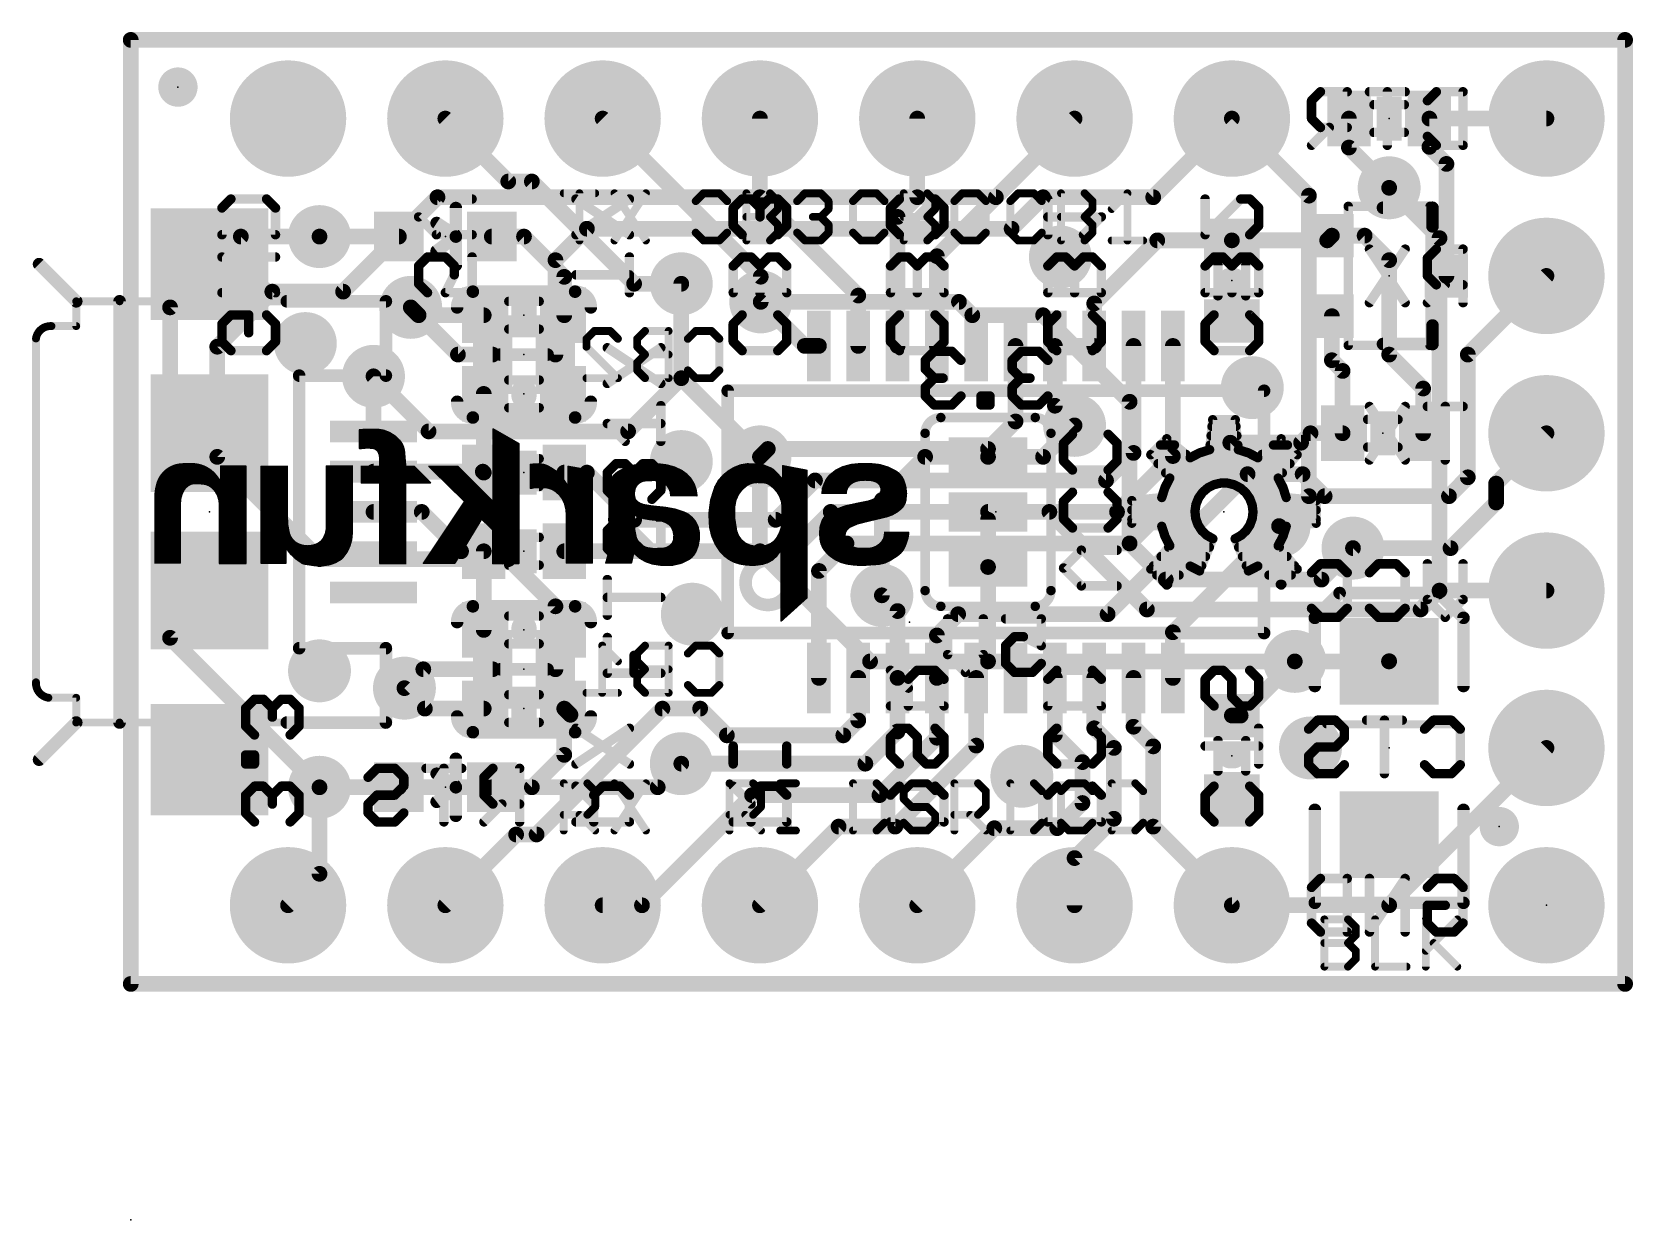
# Model space of a CAD drawing. Extents: x -1.6 to 24.3, y -3.8 to 15.4.
import ezdxf

# ---------------------------------------------------------------- set-up
doc = ezdxf.new("R2010")
doc.units = 0
for name, color, linetype in [('1', 12, 'CONTINUOUS'), ('16', 132, 'CONTINUOUS'), ('17', 110, 'CONTINUOUS'), ('18', 110, 'CONTINUOUS'), ('20', 53, 'CONTINUOUS'), ('21', 53, 'CONTINUOUS'), ('22', 53, 'CONTINUOUS'), ('23', 53, 'CONTINUOUS'), ('24', 53, 'CONTINUOUS'), ('51', 53, 'CONTINUOUS')]:
    doc.layers.add(name, color=color, linetype=linetype)

# ---------------------------------------------------------------- blocks, each defined once
blk = doc.blocks.new('RECT')
blk.add_solid([(-0.5, -0.5), (0.5, -0.5), (-0.5, 0.5), (0.5, 0.5)])
blk = doc.blocks.new('ROUNDP')
at = {"const_width": 0.5}
blk.add_lwpolyline([(0, -0.25, 1), (0, 0.25, 1), (0, -0.25)], format="xyb", dxfattribs=at)
blk = doc.blocks.new('PIE')
at = {"const_width": 0.5}
blk.add_lwpolyline([(0, -0.25, 1), (0, 0.25, 1), (0, -0.25)], format="xyb", dxfattribs=at)
blk = doc.blocks.new('ROUNDV')
at = {"const_width": 0.5}
blk.add_lwpolyline([(0, -0.25, 1), (0, 0.25, 1), (0, -0.25)], format="xyb", dxfattribs=at)

msp = doc.modelspace()

# ---------------------------------------------------------------- linework, layer by layer
at = {"layer": '1', "const_width": 0.254}
for points in [[(0, 15.24), (0, 0)], [(24.13, 15.24), (0, 15.24)], [(24.13, 0), (24.13, 15.24)], [(6.096, 12.954), (5.08, 13.97)], [(10.1727, 11.4173), (7.62, 13.97)], [(10.16, 12.7), (10.16, 13.97)], [(12.7, 12.7), (12.7, 13.97)], [(13.0175, 11.7475), (15.24, 13.97)], [(19.67, 13.97), (19.67, 13.5024)], [(20.97, 13.97), (20.97, 13.513)], [(20.97, 13.97), (22.86, 13.97)], [(19.67, 13.5024), (20.32, 12.8524)], [(21.245, 13.238), (20.97, 13.513)], [(21.245, 11.43), (21.245, 13.238)], [(6.096, 12.954), (6.477, 12.954)], [(6.477, 12.954), (8.128, 11.303)], [(11.7475, 11.1125), (10.16, 12.7)], [(12.3825, 12.3825), (12.7, 12.7)], [(12.3825, 10.2997), (12.3825, 12.3825)], [(4.33, 12.065), (3.048, 12.065)], [(6.35, 12.065), (5.83, 12.065)], [(7, 11.415), (6.35, 12.065)], [(19.3188, 12.0038), (19.395, 12.08)], [(19.395, 12.08), (19.924, 12.08)], [(20.32, 11.684), (19.924, 12.08)], [(16.5758, 12.0038), (15.5575, 10.9855)], [(17.78, 12.0038), (16.5758, 12.0038)], [(17.78, 12.0038), (19.3188, 12.0038)], [(13.0175, 11.7475), (13.0175, 10.2997)], [(20.32, 10.16), (20.32, 11.684)], [(7, 10.795), (7, 11.415)], [(8.128, 11.303), (8.89, 11.303)], [(10.1727, 11.0109), (10.1727, 11.4173)], [(21.59, 10.16), (22.86, 11.43)], [(10.8839, 10.2997), (10.1727, 11.0109)], [(11.7475, 10.2997), (11.7475, 11.1125)], [(4.6482, 10.795), (4.5212, 10.922)], [(5.7, 10.795), (4.6482, 10.795)], [(15.5575, 10.2997), (15.5575, 10.9855)], [(19.395, 10.78), (19.395, 10.069)], [(11.1125, 10.2997), (10.8839, 10.2997)], [(14.2875, 10.2997), (14.2875, 9.0805)], [(15.5575, 10.2997), (14.9225, 10.2997)], [(14.9225, 10.2997), (14.9225, 9.3345)], [(16.1925, 10.2997), (16.1925, 8.5725)], [(16.8275, 10.2997), (16.8275, 8.5217)], [(19.395, 10.069), (19.5684, 9.8956)], [(20.8684, 9.6116), (20.32, 10.16)], [(21.59, 8.1788), (21.59, 10.16)], [(3.92, 8.92), (3.92, 9.809)], [(19.5684, 8.89), (19.5684, 9.8956)], [(5.7, 8.255), (5.7, 9.525)], [(20.8684, 8.89), (20.8684, 9.6116)], [(14.9225, 9.3345), (15.24, 9.017)], [(14.2875, 9.0805), (13.843, 8.636)], [(17.7546, 8.7376), (16.129, 7.112)], [(18.8976, 8.7376), (17.7546, 8.7376)], [(19.05, 8.89), (18.8976, 8.7376)], [(19.5684, 8.89), (19.05, 8.89)], [(22.0472, 8.0772), (22.86, 8.89)], [(10.287, 8.636), (10.16, 8.509)], [(13.843, 8.636), (10.287, 8.636)], [(15.748, 8.128), (16.1925, 8.5725)], [(15.9258, 7.62), (16.8275, 8.5217)], [(3.92, 8.27), (5.685, 8.27)], [(5.685, 8.27), (5.7, 8.255)], [(7, 8.255), (7.366, 8.255)], [(7.366, 8.255), (8.128, 7.493)], [(15.7734, 5.969), (18.034, 8.2296)], [(18.034, 8.2296), (18.923, 8.2296)], [(18.923, 8.2296), (19.2786, 7.874)], [(21.2852, 7.874), (21.59, 8.1788)], [(10.414, 7.493), (11.049, 8.128)], [(11.049, 8.128), (15.748, 8.128)], [(22.0472, 7.7724), (22.0472, 8.0772)], [(19.2786, 7.874), (21.2852, 7.874)], [(21.3106, 7.0358), (22.0472, 7.7724)], [(3.92, 7.62), (4.699, 7.62)], [(4.699, 7.62), (5.334, 6.985)], [(8.128, 7.493), (10.414, 7.493)], [(10.668, 6.985), (11.303, 7.62)], [(11.303, 7.62), (15.9258, 7.62)], [(16.8275, 5.6769), (18.542, 7.3914)], [(11.1125, 6.6675), (11.557, 7.112)], [(11.557, 7.112), (16.129, 7.112)], [(5.7, 6.985), (5.334, 6.985)], [(5.7, 5.715), (5.7, 6.985)], [(7, 6.985), (10.668, 6.985)], [(19.7358, 7.0358), (21.3106, 7.0358)], [(11.1125, 4.9403), (11.1125, 6.6675)], [(12.3825, 6.0198), (12.1285, 6.2738)], [(12.3825, 4.9403), (12.3825, 6.0198)], [(13.0175, 5.6261), (13.3604, 5.969)], [(13.3604, 5.969), (15.7734, 5.969)], [(13.0175, 4.9403), (13.0175, 5.6261)], [(16.8275, 4.9403), (16.8275, 5.6769)], [(17.922, 4.333), (18.796, 5.207)], [(18.796, 5.207), (20.317, 5.207)], [(20.317, 5.207), (20.32, 5.21)], [(11.7475, 4.9403), (11.7475, 4.2545)], [(12.3825, 4.9403), (12.3825, 4.0767)], [(13.0175, 4.9403), (13.0175, 3.9751)], [(13.6525, 4.9403), (13.6525, 3.8481)], [(14.9225, 4.9403), (14.9225, 4.0259)], [(15.5575, 4.9403), (15.5575, 4.1275)], [(16.1925, 4.9403), (16.1925, 4.1529)], [(4.7498, 4.445), (4.4196, 4.7752)], [(5.7, 4.445), (4.7498, 4.445)], [(8.5852, 4.445), (6.5532, 2.413)], [(7.1, 4.345), (7, 4.445)], [(7, 4.445), (7, 3.698)], [(9.1948, 4.445), (8.5852, 4.445)], [(9.6266, 4.0132), (9.1948, 4.445)], [(17.78, 4.333), (17.922, 4.333)], [(11.5062, 4.0132), (9.6266, 4.0132)], [(11.7475, 4.2545), (11.5062, 4.0132)], [(11.8618, 3.556), (12.3825, 4.0767)], [(14.9225, 4.0259), (15.367, 3.5814)], [(15.875, 3.81), (15.5575, 4.1275)], [(16.1925, 4.1529), (16.51, 3.8354)], [(13.0175, 3.9751), (12.0904, 3.048)], [(13.6525, 3.8481), (12.3444, 2.54)], [(15.875, 2.667), (15.875, 3.81)], [(16.51, 3.8354), (16.51, 2.54)], [(7, 3.698), (6.477, 3.175)], [(8.89, 3.556), (11.8618, 3.556)], [(15.367, 2.921), (15.367, 3.5814)], [(4.33, 3.175), (3.048, 3.175)], [(3.048, 3.175), (3.048, 1.778)], [(6.477, 3.175), (5.83, 3.175)], [(8.255, 1.27), (10.033, 3.048)], [(10.033, 3.048), (12.0904, 3.048)], [(14.9606, 2.5146), (15.367, 2.921)], [(11.43, 2.54), (10.16, 1.27)], [(12.3444, 2.54), (11.43, 2.54)], [(12.7, 1.27), (13.9446, 2.5146)], [(13.9446, 2.5146), (14.9606, 2.5146)], [(15.24, 2.032), (15.875, 2.667)], [(16.51, 2.54), (17.78, 1.27)], [(5.08, 1.27), (6.223, 2.413)], [(6.223, 2.413), (6.5532, 2.413)], [(15.24, 1.27), (15.24, 2.032)], [(3.048, 1.778), (2.54, 1.27)], [(7.62, 1.27), (8.255, 1.27)], [(0, 0), (24.13, 0)]]:
    msp.add_lwpolyline(points, dxfattribs=at)
at = {"layer": '1', "const_width": 0.127}
for points in [[(0.0635, 15.24, 1), (-0.0635, 15.24)], [(0, 15.3035, 1), (0, 15.1765)], [(24.1935, 15.24, 1), (24.0665, 15.24)], [(24.13, 15.1765, 1), (24.13, 15.3035)], [(5.1249, 14.0149, 1), (5.0351, 13.9251)], [(7.6649, 14.0149, 1), (7.5751, 13.9251)], [(10.2235, 13.97, 1), (10.0965, 13.97)], [(12.7635, 13.97, 1), (12.6365, 13.97)], [(15.2849, 13.9251, 1), (15.1951, 14.0149)], [(19.7335, 13.97, 1), (19.6065, 13.97)], [(21.0335, 13.97, 1), (20.9065, 13.97)], [(20.97, 14.0335, 1), (20.97, 13.9065)], [(22.86, 13.9065, 1), (22.86, 14.0335)], [(19.7149, 13.5473, 1), (19.6251, 13.4575)], [(19.6065, 13.5024, 1), (19.7335, 13.5024)], [(21.0149, 13.5579, 1), (20.9251, 13.4681)], [(20.9065, 13.513, 1), (21.0335, 13.513)], [(21.3085, 13.238, 1), (21.1815, 13.238)], [(21.2001, 13.1931, 1), (21.2899, 13.2829)], [(6.096, 13.0175, 1), (6.096, 12.8905)], [(6.0511, 12.9091, 1), (6.1409, 12.9989)], [(6.5219, 12.9989, 1), (6.4321, 12.9091)], [(6.477, 12.8905, 1), (6.477, 13.0175)], [(20.2751, 12.8075, 1), (20.3649, 12.8973)], [(10.2049, 12.7449, 1), (10.1151, 12.6551)], [(10.0965, 12.7, 1), (10.2235, 12.7)], [(12.6365, 12.7, 1), (12.7635, 12.7)], [(12.7449, 12.6551, 1), (12.6551, 12.7449)], [(12.446, 12.3825, 1), (12.319, 12.3825)], [(12.3376, 12.4274, 1), (12.4274, 12.3376)], [(3.048, 12.1285, 1), (3.048, 12.0015)], [(4.33, 12.0015, 1), (4.33, 12.1285)], [(5.83, 12.1285, 1), (5.83, 12.0015)], [(6.3949, 12.1099, 1), (6.3051, 12.0201)], [(6.35, 12.0015, 1), (6.35, 12.1285)], [(19.395, 12.1435, 1), (19.395, 12.0165)], [(19.4399, 12.0351, 1), (19.3501, 12.1249)], [(19.9689, 12.1249, 1), (19.8791, 12.0351)], [(19.924, 12.0165, 1), (19.924, 12.1435)], [(16.5758, 12.0673, 1), (16.5758, 11.9403)], [(16.6207, 11.9589, 1), (16.5309, 12.0487)], [(17.78, 12.0673, 1), (17.78, 11.9403)], [(17.78, 11.9403, 1), (17.78, 12.0673)], [(19.2739, 12.0487, 1), (19.3637, 11.9589)], [(19.3188, 11.9403, 1), (19.3188, 12.0673)], [(13.081, 11.7475, 1), (12.954, 11.7475)], [(12.9726, 11.7924, 1), (13.0624, 11.7026)], [(20.3835, 11.684, 1), (20.2565, 11.684)], [(20.2751, 11.6391, 1), (20.3649, 11.7289)], [(7.0635, 11.415, 1), (6.9365, 11.415)], [(6.9551, 11.3701, 1), (7.0449, 11.4599)], [(8.128, 11.3665, 1), (8.128, 11.2395)], [(8.0831, 11.2581, 1), (8.1729, 11.3479)], [(8.89, 11.2395, 1), (8.89, 11.3665)], [(10.2362, 11.4173, 1), (10.1092, 11.4173)], [(10.1278, 11.3724, 1), (10.2176, 11.4622)], [(21.1815, 11.43, 1), (21.3085, 11.43)], [(22.9049, 11.3851, 1), (22.8151, 11.4749)], [(10.2176, 11.0558, 1), (10.1278, 10.966)], [(11.811, 11.1125, 1), (11.684, 11.1125)], [(11.7026, 11.0676, 1), (11.7924, 11.1574)], [(4.5661, 10.9669, 1), (4.4763, 10.8771)], [(4.6482, 10.8585, 1), (4.6482, 10.7315)], [(4.6033, 10.7501, 1), (4.6931, 10.8399)], [(5.7, 10.7315, 1), (5.7, 10.8585)], [(6.9365, 10.795, 1), (7.0635, 10.795)], [(10.1092, 11.0109, 1), (10.2362, 11.0109)], [(15.621, 10.9855, 1), (15.494, 10.9855)], [(15.5126, 11.0304, 1), (15.6024, 10.9406)], [(19.4585, 10.78, 1), (19.3315, 10.78)], [(10.8839, 10.3632, 1), (10.8839, 10.2362)], [(10.839, 10.2548, 1), (10.9288, 10.3446)], [(11.1125, 10.2362, 1), (11.1125, 10.3632)], [(11.684, 10.2997, 1), (11.811, 10.2997)], [(12.319, 10.2997, 1), (12.446, 10.2997)], [(12.954, 10.2997, 1), (13.081, 10.2997)], [(14.351, 10.2997, 1), (14.224, 10.2997)], [(14.9225, 10.3632, 1), (14.9225, 10.2362)], [(14.986, 10.2997, 1), (14.859, 10.2997)], [(15.494, 10.2997, 1), (15.621, 10.2997)], [(15.5575, 10.2362, 1), (15.5575, 10.3632)], [(16.256, 10.2997, 1), (16.129, 10.2997)], [(16.891, 10.2997, 1), (16.764, 10.2997)], [(19.4399, 10.1139, 1), (19.3501, 10.0241)], [(19.3315, 10.069, 1), (19.4585, 10.069)], [(20.3649, 10.2049, 1), (20.2751, 10.1151)], [(20.2565, 10.16, 1), (20.3835, 10.16)], [(21.6535, 10.16, 1), (21.5265, 10.16)], [(21.5451, 10.2049, 1), (21.6349, 10.1151)], [(3.9835, 9.809, 1), (3.8565, 9.809)], [(19.6319, 9.8956, 1), (19.5049, 9.8956)], [(19.5235, 9.8507, 1), (19.6133, 9.9405)], [(5.7635, 9.525, 1), (5.6365, 9.525)], [(20.9319, 9.6116, 1), (20.8049, 9.6116)], [(20.8235, 9.5667, 1), (20.9133, 9.6565)], [(14.9674, 9.3794, 1), (14.8776, 9.2896)], [(14.859, 9.3345, 1), (14.986, 9.3345)], [(14.224, 9.0805, 1), (14.351, 9.0805)], [(14.3324, 9.0356, 1), (14.2426, 9.1254)], [(15.1951, 8.9721, 1), (15.2849, 9.0619)], [(3.8565, 8.92, 1), (3.9835, 8.92)], [(17.7546, 8.8011, 1), (17.7546, 8.6741)], [(17.7995, 8.6927, 1), (17.7097, 8.7825)], [(18.8527, 8.7825, 1), (18.9425, 8.6927)], [(18.8976, 8.6741, 1), (18.8976, 8.8011)], [(19.05, 8.9535, 1), (19.05, 8.8265)], [(19.0949, 8.8451, 1), (19.0051, 8.9349)], [(19.5049, 8.89, 1), (19.6319, 8.89)], [(19.5684, 8.8265, 1), (19.5684, 8.9535)], [(20.8049, 8.89, 1), (20.9319, 8.89)], [(22.9049, 8.8451, 1), (22.8151, 8.9349)], [(10.1151, 8.5539, 1), (10.2049, 8.4641)], [(10.287, 8.6995, 1), (10.287, 8.5725)], [(10.3319, 8.5911, 1), (10.2421, 8.6809)], [(13.7981, 8.6809, 1), (13.8879, 8.5911)], [(13.843, 8.5725, 1), (13.843, 8.6995)], [(16.129, 8.5725, 1), (16.256, 8.5725)], [(16.2374, 8.5276, 1), (16.1476, 8.6174)], [(16.764, 8.5217, 1), (16.891, 8.5217)], [(16.8724, 8.4768, 1), (16.7826, 8.5666)], [(3.92, 8.3335, 1), (3.92, 8.2065)], [(5.7299, 8.3149, 1), (5.6401, 8.2251)], [(5.6365, 8.255, 1), (5.7635, 8.255)], [(5.6551, 8.2101, 1), (5.7449, 8.2999)], [(5.685, 8.2065, 1), (5.685, 8.3335)], [(7, 8.3185, 1), (7, 8.1915)], [(7.4109, 8.2999, 1), (7.3211, 8.2101)], [(7.366, 8.1915, 1), (7.366, 8.3185)], [(18.034, 8.2931, 1), (18.034, 8.1661)], [(18.0789, 8.1847, 1), (17.9891, 8.2745)], [(18.9679, 8.2745, 1), (18.8781, 8.1847)], [(18.923, 8.1661, 1), (18.923, 8.2931)], [(21.6349, 8.1339, 1), (21.5451, 8.2237)], [(11.049, 8.1915, 1), (11.049, 8.0645)], [(11.0939, 8.0831, 1), (11.0041, 8.1729)], [(15.7031, 8.1729, 1), (15.7929, 8.0831)], [(15.748, 8.0645, 1), (15.748, 8.1915)], [(21.5265, 8.1788, 1), (21.6535, 8.1788)], [(22.1107, 8.0772, 1), (21.9837, 8.0772)], [(22.0023, 8.1221, 1), (22.0921, 8.0323)], [(19.2786, 7.9375, 1), (19.2786, 7.8105)], [(19.2337, 7.8291, 1), (19.3235, 7.9189)], [(21.2403, 7.9189, 1), (21.3301, 7.8291)], [(21.2852, 7.8105, 1), (21.2852, 7.9375)], [(21.9837, 7.7724, 1), (22.1107, 7.7724)], [(22.0921, 7.7275, 1), (22.0023, 7.8173)], [(3.92, 7.6835, 1), (3.92, 7.5565)], [(4.7439, 7.6649, 1), (4.6541, 7.5751)], [(4.699, 7.5565, 1), (4.699, 7.6835)], [(8.128, 7.5565, 1), (8.128, 7.4295)], [(8.0831, 7.4481, 1), (8.1729, 7.5379)], [(10.3691, 7.5379, 1), (10.4589, 7.4481)], [(10.414, 7.4295, 1), (10.414, 7.5565)], [(11.303, 7.6835, 1), (11.303, 7.5565)], [(11.3479, 7.5751, 1), (11.2581, 7.6649)], [(15.8809, 7.6649, 1), (15.9707, 7.5751)], [(15.9258, 7.5565, 1), (15.9258, 7.6835)], [(18.5869, 7.3465, 1), (18.4971, 7.4363)], [(11.557, 7.1755, 1), (11.557, 7.0485)], [(11.6019, 7.0671, 1), (11.5121, 7.1569)], [(16.129, 7.0485, 1), (16.129, 7.1755)], [(5.334, 7.0485, 1), (5.334, 6.9215)], [(5.2891, 6.9401, 1), (5.3789, 7.0299)], [(5.7635, 6.985, 1), (5.6365, 6.985)], [(5.7, 6.9215, 1), (5.7, 7.0485)], [(7, 7.0485, 1), (7, 6.9215)], [(10.6231, 7.0299, 1), (10.7129, 6.9401)], [(10.668, 6.9215, 1), (10.668, 7.0485)], [(16.0841, 7.1569, 1), (16.1739, 7.0671)], [(19.7358, 7.0993, 1), (19.7358, 6.9723)], [(21.2657, 7.0807, 1), (21.3555, 6.9909)], [(21.3106, 6.9723, 1), (21.3106, 7.0993)], [(11.176, 6.6675, 1), (11.049, 6.6675)], [(11.0676, 6.7124, 1), (11.1574, 6.6226)], [(12.1734, 6.3187, 1), (12.0836, 6.2289)], [(12.446, 6.0198, 1), (12.319, 6.0198)], [(12.3376, 5.9749, 1), (12.4274, 6.0647)], [(13.3604, 6.0325, 1), (13.3604, 5.9055)], [(13.4053, 5.9241, 1), (13.3155, 6.0139)], [(15.7285, 6.0139, 1), (15.8183, 5.9241)], [(15.7734, 5.9055, 1), (15.7734, 6.0325)], [(5.6365, 5.715, 1), (5.7635, 5.715)], [(13.081, 5.6261, 1), (12.954, 5.6261)], [(12.9726, 5.671, 1), (13.0624, 5.5812)], [(16.891, 5.6769, 1), (16.764, 5.6769)], [(16.7826, 5.7218, 1), (16.8724, 5.632)], [(18.796, 5.2705, 1), (18.796, 5.1435)], [(18.8409, 5.1621, 1), (18.7511, 5.2519)], [(20.2721, 5.2519, 1), (20.3619, 5.1621)], [(20.3649, 5.1651, 1), (20.2751, 5.2549)], [(20.317, 5.1435, 1), (20.317, 5.2705)], [(11.049, 4.9403, 1), (11.176, 4.9403)], [(11.811, 4.9403, 1), (11.684, 4.9403)], [(12.446, 4.9403, 1), (12.319, 4.9403)], [(12.319, 4.9403, 1), (12.446, 4.9403)], [(13.081, 4.9403, 1), (12.954, 4.9403)], [(12.954, 4.9403, 1), (13.081, 4.9403)], [(13.716, 4.9403, 1), (13.589, 4.9403)], [(14.986, 4.9403, 1), (14.859, 4.9403)], [(15.621, 4.9403, 1), (15.494, 4.9403)], [(16.256, 4.9403, 1), (16.129, 4.9403)], [(16.764, 4.9403, 1), (16.891, 4.9403)], [(4.4645, 4.8201, 1), (4.3747, 4.7303)], [(4.7498, 4.5085, 1), (4.7498, 4.3815)], [(4.7049, 4.4001, 1), (4.7947, 4.4899)], [(5.7, 4.3815, 1), (5.7, 4.5085)], [(7.0449, 4.4899, 1), (6.9551, 4.4001)], [(7.0635, 4.445, 1), (6.9365, 4.445)], [(7.0551, 4.3001, 1), (7.1449, 4.3899)], [(8.5852, 4.5085, 1), (8.5852, 4.3815)], [(8.6301, 4.4001, 1), (8.5403, 4.4899)], [(9.2397, 4.4899, 1), (9.1499, 4.4001)], [(9.1948, 4.3815, 1), (9.1948, 4.5085)], [(17.78, 4.3965, 1), (17.78, 4.2695)], [(17.8771, 4.3779, 1), (17.9669, 4.2881)], [(17.922, 4.2695, 1), (17.922, 4.3965)], [(9.6266, 4.0767, 1), (9.6266, 3.9497)], [(11.5062, 3.9497, 1), (11.5062, 4.0767)], [(11.684, 4.2545, 1), (11.811, 4.2545)], [(11.7924, 4.2096, 1), (11.7026, 4.2994)], [(12.319, 4.0767, 1), (12.446, 4.0767)], [(12.4274, 4.0318, 1), (12.3376, 4.1216)], [(14.9674, 4.0708, 1), (14.8776, 3.981)], [(15.6024, 4.1724, 1), (15.5126, 4.0826)], [(15.494, 4.1275, 1), (15.621, 4.1275)], [(16.2374, 4.1978, 1), (16.1476, 4.108)], [(16.129, 4.1529, 1), (16.256, 4.1529)], [(9.5817, 3.9683, 1), (9.6715, 4.0581)], [(11.4613, 4.0581, 1), (11.5511, 3.9683)], [(12.954, 3.9751, 1), (13.081, 3.9751)], [(13.0624, 3.9302, 1), (12.9726, 4.02)], [(13.589, 3.8481, 1), (13.716, 3.8481)], [(13.6974, 3.8032, 1), (13.6076, 3.893)], [(14.859, 4.0259, 1), (14.986, 4.0259)], [(15.9385, 3.81, 1), (15.8115, 3.81)], [(15.8301, 3.7651, 1), (15.9199, 3.8549)], [(16.5735, 3.8354, 1), (16.4465, 3.8354)], [(16.4651, 3.7905, 1), (16.5549, 3.8803)], [(6.9365, 3.698, 1), (7.0635, 3.698)], [(7.0449, 3.6531, 1), (6.9551, 3.7429)], [(8.89, 3.6195, 1), (8.89, 3.4925)], [(11.8169, 3.6009, 1), (11.9067, 3.5111)], [(11.8618, 3.4925, 1), (11.8618, 3.6195)], [(15.4305, 3.5814, 1), (15.3035, 3.5814)], [(15.3221, 3.5365, 1), (15.4119, 3.6263)], [(3.048, 3.2385, 1), (3.048, 3.1115)], [(3.1115, 3.175, 1), (2.9845, 3.175)], [(4.33, 3.1115, 1), (4.33, 3.2385)], [(5.83, 3.2385, 1), (5.83, 3.1115)], [(6.4321, 3.2199, 1), (6.5219, 3.1301)], [(6.477, 3.1115, 1), (6.477, 3.2385)], [(10.033, 3.1115, 1), (10.033, 2.9845)], [(10.0779, 3.0031, 1), (9.9881, 3.0929)], [(12.0455, 3.0929, 1), (12.1353, 3.0031)], [(12.0904, 2.9845, 1), (12.0904, 3.1115)], [(15.3035, 2.921, 1), (15.4305, 2.921)], [(15.4119, 2.8761, 1), (15.3221, 2.9659)], [(11.43, 2.6035, 1), (11.43, 2.4765)], [(11.4749, 2.4951, 1), (11.3851, 2.5849)], [(12.2995, 2.5849, 1), (12.3893, 2.4951)], [(12.3444, 2.4765, 1), (12.3444, 2.6035)], [(13.9446, 2.5781, 1), (13.9446, 2.4511)], [(13.9895, 2.4697, 1), (13.8997, 2.5595)], [(14.9157, 2.5595, 1), (15.0055, 2.4697)], [(14.9606, 2.4511, 1), (14.9606, 2.5781)], [(15.8115, 2.667, 1), (15.9385, 2.667)], [(15.9199, 2.6221, 1), (15.8301, 2.7119)], [(16.5549, 2.5849, 1), (16.4651, 2.4951)], [(16.4465, 2.54, 1), (16.5735, 2.54)], [(6.223, 2.4765, 1), (6.223, 2.3495)], [(6.2679, 2.3681, 1), (6.1781, 2.4579)], [(6.5083, 2.4579, 1), (6.5981, 2.3681)], [(6.5532, 2.3495, 1), (6.5532, 2.4765)], [(15.3035, 2.032, 1), (15.1765, 2.032)], [(15.1951, 2.0769, 1), (15.2849, 1.9871)], [(2.9845, 1.778, 1), (3.1115, 1.778)], [(3.0929, 1.7331, 1), (3.0031, 1.8229)], [(2.4951, 1.3149, 1), (2.5849, 1.2251)], [(5.0351, 1.3149, 1), (5.1249, 1.2251)], [(7.62, 1.3335, 1), (7.62, 1.2065)], [(8.2101, 1.3149, 1), (8.2999, 1.2251)], [(8.255, 1.2065, 1), (8.255, 1.3335)], [(10.1151, 1.3149, 1), (10.2049, 1.2251)], [(12.6551, 1.3149, 1), (12.7449, 1.2251)], [(15.1765, 1.27, 1), (15.3035, 1.27)], [(17.7351, 1.2251, 1), (17.8249, 1.3149)], [(0, 0.0635, 1), (0, -0.0635)], [(-0.0635, 0, 1), (0.0635, 0)], [(24.0665, 0, 1), (24.1935, 0)], [(24.13, -0.0635, 1), (24.13, 0.0635)]]:
    msp.add_lwpolyline(points, format="xyb", dxfattribs=at)
at = {"layer": '16'}
for points, const_width in [([(0, 15.24), (0, 0)], 0.254), ([(24.13, 15.24), (0, 15.24)], 0.254), ([(24.13, 0), (24.13, 15.24)], 0.254), ([(13.97, 12.7), (15.24, 13.97)], 0.254), ([(16.51, 12.7), (17.78, 13.97)], 0.254), ([(19.0246, 12.7254), (17.78, 13.97)], 0.254), ([(20.32, 12.8524), (21.1328, 12.0396)], 0.254), ([(3.429, 11.176), (4.953, 12.7)], 0.254), ([(4.953, 12.7), (13.97, 12.7)], 0.254), ([(14.224, 12.192), (14.732, 12.7)], 0.254), ([(14.732, 12.7), (16.51, 12.7)], 0.254), ([(19.0246, 7.874), (19.0246, 12.7254)], 0.254), ([(1.778, 12.065), (0.635, 10.922)], 0.254), ([(3.048, 12.065), (1.778, 12.065)], 0.254), ([(6.858, 11.684), (7.366, 12.192)], 0.254), ([(7.366, 12.192), (14.224, 12.192)], 0.254), ([(21.1328, 12.0396), (21.1328, 6.35)], 0.254), ([(6.858, 10.16), (6.858, 11.684)], 0.254), ([(8.89, 9.779), (8.89, 11.303)], 0.254), ([(1.397, 10.287), (2.286, 11.176)], 0.254), ([(2.286, 11.176), (3.429, 11.176)], 0.254), ([(10.1727, 11.0109), (13.3731, 11.0109)], 0.254), ([(13.3731, 11.0109), (13.589, 10.795)], 0.254), ([(0.635, 5.588), (0.635, 10.922)], 0.254), ([(5.2832, 10.16), (4.5212, 10.922)], 0.254), ([(13.589, 10.795), (14.732, 10.795)], 0.254), ([(14.732, 10.795), (16.129, 9.398)], 0.254), ([(1.397, 8.509), (1.397, 10.287)], 0.254), ([(5.842, 10.16), (5.2832, 10.16)], 0.254), ([(6.731, 10.16), (5.969, 10.16)], 0.2032), ([(3.92, 9.809), (4.809, 8.92)], 0.254), ([(8.89, 9.779), (8.031, 8.92)], 0.254), ([(8.89, 9.779), (10.16, 8.509)], 0.254), ([(16.129, 9.398), (16.129, 7.112)], 0.254), ([(14.732, 8.509), (15.24, 9.017)], 0.254), ([(4.809, 8.92), (8.031, 8.92)], 0.254), ([(3.048, 6.858), (1.397, 8.509)], 0.254), ([(10.16, 8.509), (10.16, 6.985)], 0.254), ([(12.1285, 7.8105), (12.827, 8.509)], 0.254), ([(13.843, 8.509), (12.827, 8.509)], 0.254), ([(13.843, 8.509), (14.732, 8.509)], 0.254), ([(12.1285, 6.2738), (12.1285, 7.8105)], 0.254), ([(18.542, 7.3914), (19.0246, 7.874)], 0.254), ([(13.843, 7.62), (14.8336, 7.62)], 0.254), ([(13.843, 6.731), (13.843, 7.493)], 0.254), ([(14.8336, 7.62), (16.4084, 6.0452)], 0.254), ([(16.129, 7.112), (16.7132, 6.5278)], 0.254), ([(6.096, 6.858), (3.048, 6.858)], 0.254), ([(6.858, 6.096), (6.096, 6.858)], 0.254), ([(10.16, 6.985), (11.938, 5.207)], 0.254), ([(19.2278, 6.5278), (19.7358, 7.0358)], 0.254), ([(13.843, 6.731), (13.843, 5.207)], 0.254), ([(16.7132, 6.5278), (19.2278, 6.5278)], 0.254), ([(20.828, 6.0452), (21.1328, 6.35)], 0.254), ([(22.86, 6.35), (21.1328, 6.35)], 0.254), ([(6.858, 5.08), (6.858, 6.096)], 0.254), ([(16.4084, 6.0452), (20.828, 6.0452)], 0.254), ([(0.635, 5.588), (3.048, 3.175)], 0.254), ([(4.7244, 5.08), (4.4196, 4.7752)], 0.254), ([(5.842, 5.08), (4.7244, 5.08)], 0.254), ([(6.731, 5.08), (5.969, 5.08)], 0.2032), ([(13.843, 5.207), (11.938, 5.207)], 0.254), ([(18.796, 5.207), (13.843, 5.207)], 0.254), ([(20.32, 1.27), (22.86, 3.81)], 0.254), ([(8.89, 3.556), (8.509, 3.175)], 0.254), ([(8.509, 3.175), (3.048, 3.175)], 0.254), ([(17.78, 1.27), (20.32, 1.27)], 0.254), ([(0, 0), (24.13, 0)], 0.254)]:
    msp.add_lwpolyline(points, dxfattribs=dict(at, const_width=const_width))
for points, const_width in [([(0.0635, 15.24, 1), (-0.0635, 15.24)], 0.127), ([(0, 15.3035, 1), (0, 15.1765)], 0.127), ([(24.1935, 15.24, 1), (24.0665, 15.24)], 0.127), ([(24.13, 15.1765, 1), (24.13, 15.3035)], 0.127), ([(15.2849, 13.9251, 1), (15.1951, 14.0149)], 0.127), ([(17.8249, 14.0149, 1), (17.7351, 13.9251)], 0.127), ([(17.8249, 13.9251, 1), (17.7351, 14.0149)], 0.127), ([(20.3649, 12.8973, 1), (20.2751, 12.8075)], 0.127), ([(4.953, 12.7635, 1), (4.953, 12.6365)], 0.127), ([(4.9979, 12.6551, 1), (4.9081, 12.7449)], 0.127), ([(13.9251, 12.7449, 1), (14.0149, 12.6551)], 0.127), ([(13.97, 12.6365, 1), (13.97, 12.7635)], 0.127), ([(14.732, 12.7635, 1), (14.732, 12.6365)], 0.127), ([(14.7769, 12.6551, 1), (14.6871, 12.7449)], 0.127), ([(16.4651, 12.7449, 1), (16.5549, 12.6551)], 0.127), ([(16.51, 12.6365, 1), (16.51, 12.7635)], 0.127), ([(19.0881, 12.7254, 1), (18.9611, 12.7254)], 0.127), ([(18.9797, 12.6805, 1), (19.0695, 12.7703)], 0.127), ([(1.778, 12.1285, 1), (1.778, 12.0015)], 0.127), ([(1.8229, 12.0201, 1), (1.7331, 12.1099)], 0.127), ([(3.048, 12.0015, 1), (3.048, 12.1285)], 0.127), ([(7.366, 12.2555, 1), (7.366, 12.1285)], 0.127), ([(7.4109, 12.1471, 1), (7.3211, 12.2369)], 0.127), ([(14.1791, 12.2369, 1), (14.2689, 12.1471)], 0.127), ([(14.224, 12.1285, 1), (14.224, 12.2555)], 0.127), ([(21.1963, 12.0396, 1), (21.0693, 12.0396)], 0.127), ([(21.0879, 11.9947, 1), (21.1777, 12.0845)], 0.127), ([(6.9215, 11.684, 1), (6.7945, 11.684)], 0.127), ([(6.8131, 11.7289, 1), (6.9029, 11.6391)], 0.127), ([(8.9535, 11.303, 1), (8.8265, 11.303)], 0.127), ([(2.286, 11.2395, 1), (2.286, 11.1125)], 0.127), ([(2.3309, 11.1311, 1), (2.2411, 11.2209)], 0.127), ([(3.3841, 11.2209, 1), (3.4739, 11.1311)], 0.127), ([(3.429, 11.1125, 1), (3.429, 11.2395)], 0.127), ([(10.1727, 11.0744, 1), (10.1727, 10.9474)], 0.127), ([(13.418, 11.0558, 1), (13.3282, 10.966)], 0.127), ([(13.3731, 10.9474, 1), (13.3731, 11.0744)], 0.127), ([(0.6985, 10.922, 1), (0.5715, 10.922)], 0.127), ([(0.5901, 10.9669, 1), (0.6799, 10.8771)], 0.127), ([(4.5661, 10.9669, 1), (4.4763, 10.8771)], 0.127), ([(13.589, 10.8585, 1), (13.589, 10.7315)], 0.127), ([(13.5441, 10.7501, 1), (13.6339, 10.8399)], 0.127), ([(14.7769, 10.8399, 1), (14.6871, 10.7501)], 0.127), ([(14.732, 10.7315, 1), (14.732, 10.8585)], 0.127), ([(1.4605, 10.287, 1), (1.3335, 10.287)], 0.127), ([(1.3521, 10.3319, 1), (1.4419, 10.2421)], 0.127), ([(5.2832, 10.2235, 1), (5.2832, 10.0965)], 0.127), ([(5.2383, 10.1151, 1), (5.3281, 10.2049)], 0.127), ([(5.842, 10.0965, 1), (5.842, 10.2235)], 0.127), ([(5.969, 10.2108, 1), (5.969, 10.1092)], 0.1016), ([(6.731, 10.1092, 1), (6.731, 10.2108)], 0.1016), ([(6.7945, 10.16, 1), (6.9215, 10.16)], 0.127), ([(3.9649, 9.8539, 1), (3.8751, 9.7641)], 0.127), ([(8.9349, 9.8239, 1), (8.8451, 9.7341)], 0.127), ([(8.8265, 9.779, 1), (8.9535, 9.779)], 0.127), ([(8.9349, 9.7341, 1), (8.8451, 9.8239)], 0.127), ([(16.1925, 9.398, 1), (16.0655, 9.398)], 0.127), ([(16.0841, 9.3531, 1), (16.1739, 9.4429)], 0.127), ([(15.2849, 8.9721, 1), (15.1951, 9.0619)], 0.127), ([(4.809, 8.9835, 1), (4.809, 8.8565)], 0.127), ([(4.7641, 8.8751, 1), (4.8539, 8.9649)], 0.127), ([(7.9861, 8.9649, 1), (8.0759, 8.8751)], 0.127), ([(8.031, 8.8565, 1), (8.031, 8.9835)], 0.127), ([(1.4419, 8.5539, 1), (1.3521, 8.4641)], 0.127), ([(1.3335, 8.509, 1), (1.4605, 8.509)], 0.127), ([(10.2235, 8.509, 1), (10.0965, 8.509)], 0.127), ([(10.1151, 8.4641, 1), (10.2049, 8.5539)], 0.127), ([(12.827, 8.5725, 1), (12.827, 8.4455)], 0.127), ([(12.8719, 8.4641, 1), (12.7821, 8.5539)], 0.127), ([(13.843, 8.5725, 1), (13.843, 8.4455)], 0.127), ([(13.843, 8.4455, 1), (13.843, 8.5725)], 0.127), ([(14.6871, 8.5539, 1), (14.7769, 8.4641)], 0.127), ([(14.732, 8.4455, 1), (14.732, 8.5725)], 0.127), ([(12.192, 7.8105, 1), (12.065, 7.8105)], 0.127), ([(12.0836, 7.8554, 1), (12.1734, 7.7656)], 0.127), ([(18.9611, 7.874, 1), (19.0881, 7.874)], 0.127), ([(19.0695, 7.8291, 1), (18.9797, 7.9189)], 0.127), ([(13.843, 7.6835, 1), (13.843, 7.5565)], 0.127), ([(13.9065, 7.493, 1), (13.7795, 7.493)], 0.127), ([(14.8785, 7.6649, 1), (14.7887, 7.5751)], 0.127), ([(14.8336, 7.5565, 1), (14.8336, 7.6835)], 0.127), ([(18.4971, 7.4363, 1), (18.5869, 7.3465)], 0.127), ([(16.1739, 7.1569, 1), (16.0841, 7.0671)], 0.127), ([(3.048, 6.9215, 1), (3.048, 6.7945)], 0.127), ([(6.1409, 6.9029, 1), (6.0511, 6.8131)], 0.127), ([(6.096, 6.7945, 1), (6.096, 6.9215)], 0.127), ([(10.2049, 7.0299, 1), (10.1151, 6.9401)], 0.127), ([(10.0965, 6.985, 1), (10.2235, 6.985)], 0.127), ([(16.0655, 7.112, 1), (16.1925, 7.112)], 0.127), ([(19.7807, 6.9909, 1), (19.6909, 7.0807)], 0.127), ([(3.0031, 6.8131, 1), (3.0929, 6.9029)], 0.127), ([(13.9065, 6.731, 1), (13.7795, 6.731)], 0.127), ([(13.7795, 6.731, 1), (13.9065, 6.731)], 0.127), ([(16.7132, 6.5913, 1), (16.7132, 6.4643)], 0.127), ([(16.6683, 6.4829, 1), (16.7581, 6.5727)], 0.127), ([(19.1829, 6.5727, 1), (19.2727, 6.4829)], 0.127), ([(19.2278, 6.4643, 1), (19.2278, 6.5913)], 0.127), ([(21.1328, 6.4135, 1), (21.1328, 6.2865)], 0.127), ([(21.1777, 6.3051, 1), (21.0879, 6.3949)], 0.127), ([(22.86, 6.2865, 1), (22.86, 6.4135)], 0.127), ([(6.9215, 6.096, 1), (6.7945, 6.096)], 0.127), ([(6.8131, 6.0511, 1), (6.9029, 6.1409)], 0.127), ([(12.065, 6.2738, 1), (12.192, 6.2738)], 0.127), ([(21.0693, 6.35, 1), (21.1963, 6.35)], 0.127), ([(16.4084, 6.1087, 1), (16.4084, 5.9817)], 0.127), ([(16.3635, 6.0003, 1), (16.4533, 6.0901)], 0.127), ([(20.7831, 6.0901, 1), (20.8729, 6.0003)], 0.127), ([(20.828, 5.9817, 1), (20.828, 6.1087)], 0.127), ([(0.6799, 5.6329, 1), (0.5901, 5.5431)], 0.127), ([(0.5715, 5.588, 1), (0.6985, 5.588)], 0.127), ([(4.7244, 5.1435, 1), (4.7244, 5.0165)], 0.127), ([(4.7693, 5.0351, 1), (4.6795, 5.1249)], 0.127), ([(5.842, 5.0165, 1), (5.842, 5.1435)], 0.127), ([(5.969, 5.1308, 1), (5.969, 5.0292)], 0.1016), ([(6.731, 5.0292, 1), (6.731, 5.1308)], 0.1016), ([(11.938, 5.2705, 1), (11.938, 5.1435)], 0.127), ([(11.8931, 5.1621, 1), (11.9829, 5.2519)], 0.127), ([(13.843, 5.2705, 1), (13.843, 5.1435)], 0.127), ([(13.7795, 5.207, 1), (13.9065, 5.207)], 0.127), ([(13.843, 5.1435, 1), (13.843, 5.2705)], 0.127), ([(18.796, 5.1435, 1), (18.796, 5.2705)], 0.127), ([(6.7945, 5.08, 1), (6.9215, 5.08)], 0.127), ([(4.3747, 4.8201, 1), (4.4645, 4.7303)], 0.127), ([(22.9049, 3.7651, 1), (22.8151, 3.8549)], 0.127), ([(8.9349, 3.5111, 1), (8.8451, 3.6009)], 0.127), ([(3.048, 3.2385, 1), (3.048, 3.1115)], 0.127), ([(3.0031, 3.1301, 1), (3.0929, 3.2199)], 0.127), ([(8.4641, 3.2199, 1), (8.5539, 3.1301)], 0.127), ([(8.509, 3.1115, 1), (8.509, 3.2385)], 0.127), ([(17.78, 1.3335, 1), (17.78, 1.2065)], 0.127), ([(20.2751, 1.3149, 1), (20.3649, 1.2251)], 0.127), ([(20.32, 1.2065, 1), (20.32, 1.3335)], 0.127), ([(0, 0.0635, 1), (0, -0.0635)], 0.127), ([(-0.0635, 0, 1), (0.0635, 0)], 0.127), ([(24.0665, 0, 1), (24.1935, 0)], 0.127), ([(24.13, -0.0635, 1), (24.13, 0.0635)], 0.127)]:
    msp.add_lwpolyline(points, format="xyb", dxfattribs=dict(at, const_width=const_width))
at = {"layer": '20', "const_width": 0.2032}
for points in [[(0, 15.24), (0, 0)], [(24.13, 15.24), (0, 15.24)], [(24.13, 0), (24.13, 15.24)], [(0, 0), (24.13, 0)]]:
    msp.add_lwpolyline(points, dxfattribs=at)
at = {"layer": '20', "const_width": 0.1016}
for points in [[(0.0508, 15.24, 1), (-0.0508, 15.24)], [(0, 15.2908, 1), (0, 15.1892)], [(24.1808, 15.24, 1), (24.0792, 15.24)], [(24.13, 15.1892, 1), (24.13, 15.2908)], [(0, 0.0508, 1), (0, -0.0508)], [(-0.0508, 0, 1), (0.0508, 0)], [(24.0792, 0, 1), (24.1808, 0)], [(24.13, -0.0508, 1), (24.13, 0.0508)]]:
    msp.add_lwpolyline(points, format="xyb", dxfattribs=at)
at = {"layer": '21'}
for points, const_width in [([(6.9919, 12.7642), (7.5004, 12.7642)], 0.127), ([(7.2461, 12.0015), (7.2461, 12.7642)], 0.127), ([(7.8105, 12.7642), (8.3189, 12.0015)], 0.127), ([(8.3189, 12.7642), (7.8105, 12.0015)], 0.127), ([(9.2497, 12.7642), (9.1226, 12.637)], 0.127), ([(9.1226, 12.637), (9.1226, 12.1286)], 0.127), ([(9.504, 12.7642), (9.2497, 12.7642)], 0.127), ([(9.6311, 12.637), (9.504, 12.7642)], 0.127), ([(9.9412, 12.0015), (9.9412, 12.7642)], 0.127), ([(9.9412, 12.7642), (10.3225, 12.7642)], 0.127), ([(10.3225, 12.7642), (10.4496, 12.637)], 0.127), ([(10.4496, 12.637), (10.4496, 12.5099)], 0.127), ([(10.7598, 12.637), (10.8869, 12.7642)], 0.127), ([(10.8869, 12.7642), (11.1411, 12.7642)], 0.127), ([(11.1411, 12.7642), (11.2682, 12.637)], 0.127), ([(11.2682, 12.637), (11.2682, 12.5099)], 0.127), ([(11.7897, 12.7642), (11.6626, 12.637)], 0.127), ([(11.6626, 12.637), (11.6626, 12.1286)], 0.127), ([(12.044, 12.7642), (11.7897, 12.7642)], 0.127), ([(12.1711, 12.637), (12.044, 12.7642)], 0.127), ([(12.4812, 12.0015), (12.4812, 12.7642)], 0.127), ([(12.4812, 12.7642), (12.8625, 12.7642)], 0.127), ([(12.8625, 12.7642), (12.9896, 12.637)], 0.127), ([(12.9896, 12.637), (12.9896, 12.5099)], 0.127), ([(13.2998, 12.637), (13.4269, 12.7642)], 0.127), ([(13.2998, 12.1286), (13.2998, 12.637)], 0.127), ([(13.2998, 12.1286), (13.8082, 12.637)], 0.127), ([(13.4269, 12.7642), (13.6811, 12.7642)], 0.127), ([(13.6811, 12.7642), (13.8082, 12.637)], 0.127), ([(13.8082, 12.637), (13.8082, 12.1286)], 0.127), ([(14.3297, 12.7642), (14.2026, 12.637)], 0.127), ([(14.2026, 12.637), (14.2026, 12.1286)], 0.127), ([(14.584, 12.7642), (14.3297, 12.7642)], 0.127), ([(14.7111, 12.637), (14.584, 12.7642)], 0.127), ([(15.0212, 12.0015), (15.0212, 12.7642)], 0.127), ([(15.0212, 12.7642), (15.4025, 12.7642)], 0.127), ([(15.4025, 12.7642), (15.5296, 12.637)], 0.127), ([(15.5296, 12.637), (15.5296, 12.5099)], 0.127), ([(15.8398, 12.5099), (16.094, 12.7642)], 0.127), ([(16.094, 12.7642), (16.094, 12.0015)], 0.127), ([(5.25, 12.525), (5.25, 12.065)], 0.2032), ([(9.9412, 12.3828), (10.3225, 12.3828)], 0.127), ([(10.4496, 12.5099), (10.3225, 12.3828)], 0.127), ([(10.3225, 12.3828), (10.4496, 12.2557)], 0.127), ([(11.1411, 12.3828), (11.014, 12.3828)], 0.127), ([(11.2682, 12.5099), (11.1411, 12.3828)], 0.127), ([(11.1411, 12.3828), (11.2682, 12.2557)], 0.127), ([(12.4812, 12.3828), (12.8625, 12.3828)], 0.127), ([(12.9896, 12.5099), (12.8625, 12.3828)], 0.127), ([(12.8625, 12.3828), (12.9896, 12.2557)], 0.127), ([(15.0212, 12.3828), (15.4025, 12.3828)], 0.127), ([(15.5296, 12.5099), (15.4025, 12.3828)], 0.127), ([(15.4025, 12.3828), (15.5296, 12.2557)], 0.127), ([(21.02, 12.53), (20.22, 12.53)], 0.2032), ([(21.02, 12.23), (21.02, 12.53)], 0.2032), ([(5.2346, 12.0904), (4.94, 12.2834)], 0.2032), ([(5.25, 12.065), (4.94, 11.8312)], 0.2032), ([(5.25, 11.605), (5.25, 12.065)], 0.2032), ([(9.1226, 12.1286), (9.2497, 12.0015)], 0.127), ([(9.504, 12.0015), (9.6311, 12.1286)], 0.127), ([(10.4496, 12.1286), (10.3225, 12.0015)], 0.127), ([(10.4496, 12.2557), (10.4496, 12.1286)], 0.127), ([(10.8869, 12.0015), (10.7598, 12.1286)], 0.127), ([(11.2682, 12.1286), (11.1411, 12.0015)], 0.127), ([(11.2682, 12.2557), (11.2682, 12.1286)], 0.127), ([(11.6626, 12.1286), (11.7897, 12.0015)], 0.127), ([(12.044, 12.0015), (12.1711, 12.1286)], 0.127), ([(12.9896, 12.1286), (12.8625, 12.0015)], 0.127), ([(12.9896, 12.2557), (12.9896, 12.1286)], 0.127), ([(13.4269, 12.0015), (13.2998, 12.1286)], 0.127), ([(13.8082, 12.1286), (13.6811, 12.0015)], 0.127), ([(14.2026, 12.1286), (14.3297, 12.0015)], 0.127), ([(14.584, 12.0015), (14.7111, 12.1286)], 0.127), ([(15.5296, 12.1286), (15.4025, 12.0015)], 0.127), ([(15.5296, 12.2557), (15.5296, 12.1286)], 0.127), ([(9.2497, 12.0015), (9.504, 12.0015)], 0.127), ([(10.3225, 12.0015), (9.9412, 12.0015)], 0.127), ([(11.1411, 12.0015), (10.8869, 12.0015)], 0.127), ([(11.7897, 12.0015), (12.044, 12.0015)], 0.127), ([(12.8625, 12.0015), (12.4812, 12.0015)], 0.127), ([(13.6811, 12.0015), (13.4269, 12.0015)], 0.127), ([(14.3297, 12.0015), (14.584, 12.0015)], 0.127), ([(15.4025, 12.0015), (15.0212, 12.0015)], 0.127), ([(15.8398, 12.0015), (16.3482, 12.0015)], 0.127), ([(17.8105, 11.3538), (17.7495, 11.3538)], 0.4064), ([(-0.18, 11.02), (-0.18, 4.22)], 0.2032), ([(2.52, 11.02), (4.12, 11.02)], 0.2032), ([(4.12, 11.02), (4.12, 9.82)], 0.2032), ([(21.02, 10.63), (21.02, 10.33)], 0.2032), ([(7.6955, 9.6942), (8.5598, 10.2705)], 0.1524), ([(7.6955, 10.2705), (8.5598, 9.6942)], 0.1524), ([(21.02, 10.33), (20.22, 10.33)], 0.2032), ([(4.12, 9.82), (2.72, 9.82)], 0.2032), ([(2.72, 9.82), (2.72, 5.42)], 0.2032), ([(6.35, 9.5555), (6.35, 9.4945)], 0.4064), ([(18.3007, 9.5758), (9.6393, 9.5758)], 0.2032), ([(9.6393, 9.5758), (9.6393, 5.6642)], 0.2032), ([(18.3007, 5.6642), (18.3007, 9.5758)], 0.2032), ([(8.5598, 8.7587), (8.5598, 9.3349)], 0.1524), ([(7.9836, 8.7587), (7.6955, 9.0468)], 0.1524), ([(7.6955, 9.0468), (8.5598, 9.0468)], 0.1524), ([(7.6955, 8.2554), (7.8395, 8.3994)], 0.1524), ([(7.6955, 7.9673), (7.6955, 8.2554)], 0.1524), ([(7.8395, 8.3994), (7.9836, 8.3994)], 0.1524), ([(7.9836, 8.3994), (8.1276, 8.2554)], 0.1524), ([(8.1276, 8.2554), (8.2717, 8.3994)], 0.1524), ([(8.1276, 8.2554), (8.1276, 8.1113)], 0.1524), ([(8.2717, 8.3994), (8.4157, 8.3994)], 0.1524), ([(8.4157, 8.3994), (8.5598, 8.2554)], 0.1524), ([(8.5598, 8.2554), (8.5598, 7.9673)], 0.1524), ([(7.8395, 7.8232), (7.6955, 7.9673)], 0.1524), ([(8.5598, 7.9673), (8.4157, 7.8232)], 0.1524), ([(7.8395, 7.4639), (7.6955, 7.3199)], 0.1524), ([(7.9836, 7.4639), (7.8395, 7.4639)], 0.1524), ([(8.5598, 6.8877), (7.9836, 7.4639)], 0.1524), ([(8.5598, 7.4639), (8.5598, 6.8877)], 0.1524), ([(7.6955, 7.3199), (7.6955, 7.0317)], 0.1524), ([(7.6955, 7.0317), (7.8395, 6.8877)], 0.1524), ([(7.6955, 5.9522), (7.6955, 6.5284)], 0.1524), ([(8.5598, 6.2403), (7.6955, 6.2403)], 0.1524), ([(19.52, 6.31), (19.12, 5.91)], 0.2032), ([(21.12, 6.31), (19.52, 6.31)], 0.2032), ([(21.52, 5.91), (21.12, 6.31)], 0.2032), ([(6.35, 5.7455), (6.35, 5.6845)], 0.4064), ([(19.12, 5.91), (19.12, 4.81)], 0.2032), ([(21.52, 4.81), (21.52, 5.91)], 0.2032), ([(9.6393, 5.6642), (18.3007, 5.6642)], 0.2032), ([(2.72, 5.42), (4.12, 5.42)], 0.2032), ([(4.12, 4.22), (4.12, 5.42)], 0.2032), ([(7.6955, 5.0166), (7.6955, 5.5929)], 0.1524), ([(8.1276, 5.0166), (8.1276, 5.3048)], 0.1524), ([(8.5598, 5.0166), (7.6955, 5.0166)], 0.1524), ([(2.52, 4.22), (4.12, 4.22)], 0.2032), ([(19.304, 4.191), (21.336, 4.191)], 0.127), ([(17.8105, 3.683), (17.7495, 3.683)], 0.4064), ([(5.25, 3.635), (5.25, 3.175)], 0.2032), ([(5.2346, 3.2004), (4.94, 3.3934)], 0.2032), ([(5.25, 3.175), (4.94, 2.9412)], 0.2032), ([(5.25, 2.715), (5.25, 3.175)], 0.2032), ([(6.9919, 2.4765), (6.9919, 3.2391)], 0.127), ([(6.9919, 3.2391), (7.3732, 3.2391)], 0.127), ([(7.3732, 3.2391), (7.5004, 3.112)], 0.127), ([(7.5004, 3.112), (7.5004, 2.8578)], 0.127), ([(7.8105, 3.2391), (8.3189, 2.4765)], 0.127), ([(8.3189, 3.2391), (7.8105, 2.4765)], 0.127), ([(9.6684, 2.4765), (9.6684, 3.2391)], 0.127), ([(9.6684, 3.2391), (10.0497, 3.2391)], 0.127), ([(10.0497, 3.2391), (10.1768, 3.112)], 0.127), ([(10.1768, 3.112), (10.1768, 2.8578)], 0.127), ([(10.4869, 3.2391), (10.7411, 3.2391)], 0.127), ([(10.614, 2.4765), (10.614, 3.2391)], 0.127), ([(11.6626, 3.2391), (11.6626, 2.4765)], 0.127), ([(12.044, 3.2391), (11.6626, 3.2391)], 0.127), ([(12.1711, 3.112), (12.044, 3.2391)], 0.127), ([(12.1711, 2.6036), (12.1711, 3.112)], 0.127), ([(12.6083, 3.2391), (12.4812, 3.112)], 0.127), ([(12.4812, 3.112), (12.4812, 2.9849)], 0.127), ([(12.8625, 3.2391), (12.6083, 3.2391)], 0.127), ([(12.9896, 3.112), (12.8625, 3.2391)], 0.127), ([(13.2998, 2.4765), (13.2998, 3.2391)], 0.127), ([(13.2998, 3.2391), (13.6811, 3.2391)], 0.127), ([(13.6811, 3.2391), (13.8082, 3.112)], 0.127), ([(13.8082, 3.112), (13.8082, 2.8578)], 0.127), ([(14.2026, 3.2391), (14.2026, 2.4765)], 0.127), ([(14.584, 3.2391), (14.2026, 3.2391)], 0.127), ([(14.7111, 3.112), (14.584, 3.2391)], 0.127), ([(14.7111, 2.6036), (14.7111, 3.112)], 0.127), ([(15.1483, 3.2391), (15.0212, 3.112)], 0.127), ([(15.0212, 3.112), (15.0212, 2.6036)], 0.127), ([(15.4025, 3.2391), (15.1483, 3.2391)], 0.127), ([(15.5296, 3.112), (15.4025, 3.2391)], 0.127), ([(15.8398, 3.2391), (15.8398, 2.4765)], 0.127), ([(16.2211, 3.2391), (15.8398, 3.2391)], 0.127), ([(16.3482, 3.112), (16.2211, 3.2391)], 0.127), ([(16.3482, 2.6036), (16.3482, 3.112)], 0.127), ([(7.5004, 2.8578), (7.3732, 2.7307)], 0.127), ([(10.1768, 2.8578), (10.0497, 2.7307)], 0.127), ([(12.4812, 2.9849), (12.6083, 2.8578)], 0.127), ([(12.6083, 2.8578), (12.8625, 2.8578)], 0.127), ([(12.8625, 2.8578), (12.9896, 2.7307)], 0.127), ([(13.8082, 2.8578), (13.6811, 2.7307)], 0.127), ([(19.12, 1.31), (19.12, 2.81)], 0.2032), ([(21.52, 2.81), (21.52, 1.31)], 0.2032), ([(7.3732, 2.7307), (6.9919, 2.7307)], 0.127), ([(7.2461, 2.7307), (7.5004, 2.4765)], 0.127), ([(10.0497, 2.7307), (9.6684, 2.7307)], 0.127), ([(9.9226, 2.7307), (10.1768, 2.4765)], 0.127), ([(12.044, 2.4765), (12.1711, 2.6036)], 0.127), ([(12.6083, 2.4765), (12.4812, 2.6036)], 0.127), ([(12.9896, 2.6036), (12.8625, 2.4765)], 0.127), ([(12.9896, 2.7307), (12.9896, 2.6036)], 0.127), ([(13.6811, 2.7307), (13.2998, 2.7307)], 0.127), ([(13.554, 2.7307), (13.8082, 2.4765)], 0.127), ([(14.584, 2.4765), (14.7111, 2.6036)], 0.127), ([(15.0212, 2.6036), (15.1483, 2.4765)], 0.127), ([(15.4025, 2.4765), (15.5296, 2.6036)], 0.127), ([(16.2211, 2.4765), (16.3482, 2.6036)], 0.127), ([(10.4869, 2.4765), (10.7411, 2.4765)], 0.127), ([(11.6626, 2.4765), (12.044, 2.4765)], 0.127), ([(12.8625, 2.4765), (12.6083, 2.4765)], 0.127), ([(14.2026, 2.4765), (14.584, 2.4765)], 0.127), ([(15.1483, 2.4765), (15.4025, 2.4765)], 0.127), ([(15.8398, 2.4765), (16.2211, 2.4765)], 0.127), ([(21.52, 1.31), (19.12, 1.31)], 0.2032), ([(19.274, 0.2794), (19.274, 1.0421)], 0.127), ([(19.274, 1.0421), (19.6553, 1.0421)], 0.127), ([(19.6553, 1.0421), (19.7824, 0.9149)], 0.127), ([(20.0925, 1.0421), (20.0925, 0.2794)], 0.127), ([(20.9111, 1.0421), (20.9111, 0.2794)], 0.127), ([(20.9111, 0.5336), (21.4196, 1.0421)], 0.127), ([(19.7824, 0.7878), (19.6553, 0.6607)], 0.127), ([(19.7824, 0.9149), (19.7824, 0.7878)], 0.127), ([(19.274, 0.6607), (19.6553, 0.6607)], 0.127), ([(19.6553, 0.6607), (19.7824, 0.5336)], 0.127), ([(19.7824, 0.5336), (19.7824, 0.4065)], 0.127), ([(21.0382, 0.6607), (21.4196, 0.2794)], 0.127), ([(19.6553, 0.2794), (19.274, 0.2794)], 0.127), ([(19.7824, 0.4065), (19.6553, 0.2794)], 0.127), ([(20.0925, 0.2794), (20.601, 0.2794)], 0.127)]:
    msp.add_lwpolyline(points, dxfattribs=dict(at, const_width=const_width))
for points, const_width in [([(6.9919, 12.7959, 1), (6.9919, 12.7324)], 0.0635), ([(7.2779, 12.7642, 1), (7.2144, 12.7642)], 0.0635), ([(7.5004, 12.7324, 1), (7.5004, 12.7959)], 0.0635), ([(7.8369, 12.7818, 1), (7.7841, 12.7465)], 0.0635), ([(8.3454, 12.7465, 1), (8.2925, 12.7818)], 0.0635), ([(9.1544, 12.637, 1), (9.0909, 12.637)], 0.0635), ([(9.1002, 12.6595, 1), (9.1451, 12.6146)], 0.0635), ([(9.2497, 12.7959, 1), (9.2497, 12.7324)], 0.0635), ([(9.2722, 12.7417, 1), (9.2273, 12.7866)], 0.0635), ([(9.5264, 12.7866, 1), (9.4815, 12.7417)], 0.0635), ([(9.504, 12.7324, 1), (9.504, 12.7959)], 0.0635), ([(9.6086, 12.6146, 1), (9.6535, 12.6595)], 0.0635), ([(9.973, 12.7642, 1), (9.9095, 12.7642)], 0.0635), ([(9.9412, 12.7959, 1), (9.9412, 12.7324)], 0.0635), ([(10.345, 12.7866, 1), (10.3001, 12.7417)], 0.0635), ([(10.3225, 12.7324, 1), (10.3225, 12.7959)], 0.0635), ([(10.4814, 12.637, 1), (10.4179, 12.637)], 0.0635), ([(10.4272, 12.6146, 1), (10.4721, 12.6595)], 0.0635), ([(10.7373, 12.6595, 1), (10.7822, 12.6146)], 0.0635), ([(10.8869, 12.7959, 1), (10.8869, 12.7324)], 0.0635), ([(10.9093, 12.7417, 1), (10.8644, 12.7866)], 0.0635), ([(11.1636, 12.7866, 1), (11.1187, 12.7417)], 0.0635), ([(11.1411, 12.7324, 1), (11.1411, 12.7959)], 0.0635), ([(11.3, 12.637, 1), (11.2365, 12.637)], 0.0635), ([(11.2458, 12.6146, 1), (11.2907, 12.6595)], 0.0635), ([(11.6944, 12.637, 1), (11.6309, 12.637)], 0.0635), ([(11.6402, 12.6595, 1), (11.6851, 12.6146)], 0.0635), ([(11.7897, 12.7959, 1), (11.7897, 12.7324)], 0.0635), ([(11.8122, 12.7417, 1), (11.7673, 12.7866)], 0.0635), ([(12.0664, 12.7866, 1), (12.0215, 12.7417)], 0.0635), ([(12.044, 12.7324, 1), (12.044, 12.7959)], 0.0635), ([(12.1486, 12.6146, 1), (12.1935, 12.6595)], 0.0635), ([(12.513, 12.7642, 1), (12.4495, 12.7642)], 0.0635), ([(12.4812, 12.7959, 1), (12.4812, 12.7324)], 0.0635), ([(12.885, 12.7866, 1), (12.8401, 12.7417)], 0.0635), ([(12.8625, 12.7324, 1), (12.8625, 12.7959)], 0.0635), ([(13.0214, 12.637, 1), (12.9579, 12.637)], 0.0635), ([(12.9672, 12.6146, 1), (13.0121, 12.6595)], 0.0635), ([(13.3315, 12.637, 1), (13.268, 12.637)], 0.0635), ([(13.2773, 12.6595, 1), (13.3222, 12.6146)], 0.0635), ([(13.4269, 12.7959, 1), (13.4269, 12.7324)], 0.0635), ([(13.4493, 12.7417, 1), (13.4044, 12.7866)], 0.0635), ([(13.7036, 12.7866, 1), (13.6587, 12.7417)], 0.0635), ([(13.6811, 12.7324, 1), (13.6811, 12.7959)], 0.0635), ([(13.84, 12.637, 1), (13.7765, 12.637)], 0.0635), ([(13.7858, 12.6146, 1), (13.8307, 12.6595)], 0.0635), ([(13.8307, 12.6146, 1), (13.7858, 12.6595)], 0.0635), ([(14.2344, 12.637, 1), (14.1709, 12.637)], 0.0635), ([(14.1802, 12.6595, 1), (14.2251, 12.6146)], 0.0635), ([(14.3297, 12.7959, 1), (14.3297, 12.7324)], 0.0635), ([(14.3522, 12.7417, 1), (14.3073, 12.7866)], 0.0635), ([(14.6064, 12.7866, 1), (14.5615, 12.7417)], 0.0635), ([(14.584, 12.7324, 1), (14.584, 12.7959)], 0.0635), ([(14.6886, 12.6146, 1), (14.7335, 12.6595)], 0.0635), ([(15.053, 12.7642, 1), (14.9895, 12.7642)], 0.0635), ([(15.0212, 12.7959, 1), (15.0212, 12.7324)], 0.0635), ([(15.425, 12.7866, 1), (15.3801, 12.7417)], 0.0635), ([(15.4025, 12.7324, 1), (15.4025, 12.7959)], 0.0635), ([(15.5614, 12.637, 1), (15.4979, 12.637)], 0.0635), ([(15.5072, 12.6146, 1), (15.5521, 12.6595)], 0.0635), ([(16.1258, 12.7642, 1), (16.0623, 12.7642)], 0.0635), ([(16.1165, 12.7417, 1), (16.0716, 12.7866)], 0.0635), ([(5.3008, 12.525, 1), (5.1992, 12.525)], 0.1016), ([(9.9412, 12.4146, 1), (9.9412, 12.3511)], 0.0635), ([(10.345, 12.4053, 1), (10.3001, 12.3604)], 0.0635), ([(10.3001, 12.4053, 1), (10.345, 12.3604)], 0.0635), ([(10.3225, 12.3511, 1), (10.3225, 12.4146)], 0.0635), ([(10.4179, 12.5099, 1), (10.4814, 12.5099)], 0.0635), ([(10.4721, 12.4875, 1), (10.4272, 12.5324)], 0.0635), ([(11.014, 12.4146, 1), (11.014, 12.3511)], 0.0635), ([(11.1636, 12.4053, 1), (11.1187, 12.3604)], 0.0635), ([(11.1187, 12.4053, 1), (11.1636, 12.3604)], 0.0635), ([(11.1411, 12.3511, 1), (11.1411, 12.4146)], 0.0635), ([(11.2365, 12.5099, 1), (11.3, 12.5099)], 0.0635), ([(11.2907, 12.4875, 1), (11.2458, 12.5324)], 0.0635), ([(12.4812, 12.4146, 1), (12.4812, 12.3511)], 0.0635), ([(12.885, 12.4053, 1), (12.8401, 12.3604)], 0.0635), ([(12.8401, 12.4053, 1), (12.885, 12.3604)], 0.0635), ([(12.8625, 12.3511, 1), (12.8625, 12.4146)], 0.0635), ([(12.9579, 12.5099, 1), (13.0214, 12.5099)], 0.0635), ([(13.0121, 12.4875, 1), (12.9672, 12.5324)], 0.0635), ([(15.0212, 12.4146, 1), (15.0212, 12.3511)], 0.0635), ([(15.425, 12.4053, 1), (15.3801, 12.3604)], 0.0635), ([(15.3801, 12.4053, 1), (15.425, 12.3604)], 0.0635), ([(15.4025, 12.3511, 1), (15.4025, 12.4146)], 0.0635), ([(15.4979, 12.5099, 1), (15.5614, 12.5099)], 0.0635), ([(15.5521, 12.4875, 1), (15.5072, 12.5324)], 0.0635), ([(15.8173, 12.5324, 1), (15.8622, 12.4875)], 0.0635), ([(20.22, 12.5808, 1), (20.22, 12.4792)], 0.1016), ([(21.0708, 12.53, 1), (20.9692, 12.53)], 0.1016), ([(21.02, 12.4792, 1), (21.02, 12.5808)], 0.1016), ([(4.9678, 12.3259, 1), (4.9122, 12.2409)], 0.1016), ([(5.3008, 12.065, 1), (5.1992, 12.065)], 0.1016), ([(5.2068, 12.0479, 1), (5.2624, 12.1329)], 0.1016), ([(5.2806, 12.0244, 1), (5.2194, 12.1056)], 0.1016), ([(9.0909, 12.1286, 1), (9.1544, 12.1286)], 0.0635), ([(9.1451, 12.1511, 1), (9.1002, 12.1062)], 0.0635), ([(9.6535, 12.1062, 1), (9.6086, 12.1511)], 0.0635), ([(10.4814, 12.2557, 1), (10.4179, 12.2557)], 0.0635), ([(10.4179, 12.1286, 1), (10.4814, 12.1286)], 0.0635), ([(10.4272, 12.2333, 1), (10.4721, 12.2782)], 0.0635), ([(10.4721, 12.1062, 1), (10.4272, 12.1511)], 0.0635), ([(10.7822, 12.1511, 1), (10.7373, 12.1062)], 0.0635), ([(11.3, 12.2557, 1), (11.2365, 12.2557)], 0.0635), ([(11.2365, 12.1286, 1), (11.3, 12.1286)], 0.0635), ([(11.2458, 12.2333, 1), (11.2907, 12.2782)], 0.0635), ([(11.2907, 12.1062, 1), (11.2458, 12.1511)], 0.0635), ([(11.6309, 12.1286, 1), (11.6944, 12.1286)], 0.0635), ([(11.6851, 12.1511, 1), (11.6402, 12.1062)], 0.0635), ([(12.1935, 12.1062, 1), (12.1486, 12.1511)], 0.0635), ([(13.0214, 12.2557, 1), (12.9579, 12.2557)], 0.0635), ([(12.9579, 12.1286, 1), (13.0214, 12.1286)], 0.0635), ([(12.9672, 12.2333, 1), (13.0121, 12.2782)], 0.0635), ([(13.0121, 12.1062, 1), (12.9672, 12.1511)], 0.0635), ([(13.3222, 12.1511, 1), (13.2773, 12.1062)], 0.0635), ([(13.2773, 12.1511, 1), (13.3222, 12.1062)], 0.0635), ([(13.268, 12.1286, 1), (13.3315, 12.1286)], 0.0635), ([(13.7765, 12.1286, 1), (13.84, 12.1286)], 0.0635), ([(13.8307, 12.1062, 1), (13.7858, 12.1511)], 0.0635), ([(14.1709, 12.1286, 1), (14.2344, 12.1286)], 0.0635), ([(14.2251, 12.1511, 1), (14.1802, 12.1062)], 0.0635), ([(14.7335, 12.1062, 1), (14.6886, 12.1511)], 0.0635), ([(15.5614, 12.2557, 1), (15.4979, 12.2557)], 0.0635), ([(15.4979, 12.1286, 1), (15.5614, 12.1286)], 0.0635), ([(15.5072, 12.2333, 1), (15.5521, 12.2782)], 0.0635), ([(15.5521, 12.1062, 1), (15.5072, 12.1511)], 0.0635), ([(20.9692, 12.23, 1), (21.0708, 12.23)], 0.1016), ([(4.9094, 11.8718, 1), (4.9706, 11.7906)], 0.1016), ([(5.1992, 12.065, 1), (5.3008, 12.065)], 0.1016), ([(7.2144, 12.0015, 1), (7.2779, 12.0015)], 0.0635), ([(7.7841, 12.0191, 1), (7.8369, 11.9839)], 0.0635), ([(8.2925, 11.9839, 1), (8.3454, 12.0191)], 0.0635), ([(9.2497, 12.0333, 1), (9.2497, 11.9697)], 0.0635), ([(9.2273, 11.979, 1), (9.2722, 12.024)], 0.0635), ([(9.4815, 12.024, 1), (9.5264, 11.979)], 0.0635), ([(9.504, 11.9697, 1), (9.504, 12.0333)], 0.0635), ([(9.9412, 12.0333, 1), (9.9412, 11.9697)], 0.0635), ([(9.9095, 12.0015, 1), (9.973, 12.0015)], 0.0635), ([(10.3001, 12.024, 1), (10.345, 11.979)], 0.0635), ([(10.3225, 11.9697, 1), (10.3225, 12.0333)], 0.0635), ([(10.8869, 12.0333, 1), (10.8869, 11.9697)], 0.0635), ([(10.8644, 11.979, 1), (10.9093, 12.024)], 0.0635), ([(11.1187, 12.024, 1), (11.1636, 11.979)], 0.0635), ([(11.1411, 11.9697, 1), (11.1411, 12.0333)], 0.0635), ([(11.7897, 12.0333, 1), (11.7897, 11.9697)], 0.0635), ([(11.7673, 11.979, 1), (11.8122, 12.024)], 0.0635), ([(12.0215, 12.024, 1), (12.0664, 11.979)], 0.0635), ([(12.044, 11.9697, 1), (12.044, 12.0333)], 0.0635), ([(12.4812, 12.0333, 1), (12.4812, 11.9697)], 0.0635), ([(12.4495, 12.0015, 1), (12.513, 12.0015)], 0.0635), ([(12.8401, 12.024, 1), (12.885, 11.979)], 0.0635), ([(12.8625, 11.9697, 1), (12.8625, 12.0333)], 0.0635), ([(13.4269, 12.0333, 1), (13.4269, 11.9697)], 0.0635), ([(13.4044, 11.979, 1), (13.4493, 12.024)], 0.0635), ([(13.6587, 12.024, 1), (13.7036, 11.979)], 0.0635), ([(13.6811, 11.9697, 1), (13.6811, 12.0333)], 0.0635), ([(14.3297, 12.0333, 1), (14.3297, 11.9697)], 0.0635), ([(14.3073, 11.979, 1), (14.3522, 12.024)], 0.0635), ([(14.5615, 12.024, 1), (14.6064, 11.979)], 0.0635), ([(14.584, 11.9697, 1), (14.584, 12.0333)], 0.0635), ([(15.0212, 12.0333, 1), (15.0212, 11.9697)], 0.0635), ([(14.9895, 12.0015, 1), (15.053, 12.0015)], 0.0635), ([(15.3801, 12.024, 1), (15.425, 11.979)], 0.0635), ([(15.4025, 11.9697, 1), (15.4025, 12.0333)], 0.0635), ([(15.8398, 12.0333, 1), (15.8398, 11.9697)], 0.0635), ([(16.0623, 12.0015, 1), (16.1258, 12.0015)], 0.0635), ([(16.3482, 11.9697, 1), (16.3482, 12.0333)], 0.0635), ([(5.1992, 11.605, 1), (5.3008, 11.605)], 0.1016), ([(17.7495, 11.4554, 1), (17.7495, 11.2522)], 0.2032), ([(17.8105, 11.2522, 1), (17.8105, 11.4554)], 0.2032), ([(-0.1292, 11.02, 1), (-0.2308, 11.02)], 0.1016), ([(2.52, 11.0708, 1), (2.52, 10.9692)], 0.1016), ([(4.1708, 11.02, 1), (4.0692, 11.02)], 0.1016), ([(4.12, 10.9692, 1), (4.12, 11.0708)], 0.1016), ([(21.0708, 10.63, 1), (20.9692, 10.63)], 0.1016), ([(7.7166, 10.3022, 1), (7.6743, 10.2388)], 0.0762), ([(8.5809, 10.2388, 1), (8.5387, 10.3022)], 0.0762), ([(20.22, 10.3808, 1), (20.22, 10.2792)], 0.1016), ([(20.9692, 10.33, 1), (21.0708, 10.33)], 0.1016), ([(21.02, 10.2792, 1), (21.02, 10.3808)], 0.1016), ([(2.72, 9.8708, 1), (2.72, 9.7692)], 0.1016), ([(2.7708, 9.82, 1), (2.6692, 9.82)], 0.1016), ([(4.0692, 9.82, 1), (4.1708, 9.82)], 0.1016), ([(4.12, 9.7692, 1), (4.12, 9.8708)], 0.1016), ([(6.4516, 9.5555, 1), (6.2484, 9.5555)], 0.2032), ([(6.2484, 9.4945, 1), (6.4516, 9.4945)], 0.2032), ([(7.6743, 9.7259, 1), (7.7166, 9.6625)], 0.0762), ([(8.5387, 9.6625, 1), (8.5809, 9.7259)], 0.0762), ([(9.6393, 9.6266, 1), (9.6393, 9.525)], 0.1016), ([(9.6901, 9.5758, 1), (9.5885, 9.5758)], 0.1016), ([(18.3515, 9.5758, 1), (18.2499, 9.5758)], 0.1016), ([(18.3007, 9.525, 1), (18.3007, 9.6266)], 0.1016), ([(8.5979, 9.3349, 1), (8.5217, 9.3349)], 0.0762), ([(7.7224, 9.0738, 1), (7.6685, 9.0199)], 0.0762), ([(7.6955, 9.0849, 1), (7.6955, 9.0087)], 0.0762), ([(8.5598, 9.0087, 1), (8.5598, 9.0849)], 0.0762), ([(7.9566, 8.7318, 1), (8.0105, 8.7857)], 0.0762), ([(8.5217, 8.7587, 1), (8.5979, 8.7587)], 0.0762), ([(7.6685, 8.2823, 1), (7.7224, 8.2284)], 0.0762), ([(7.7336, 8.2554, 1), (7.6574, 8.2554)], 0.0762), ([(7.8395, 8.4375, 1), (7.8395, 8.3613)], 0.0762), ([(7.8665, 8.3725, 1), (7.8126, 8.4264)], 0.0762), ([(8.0105, 8.4264, 1), (7.9566, 8.3725)], 0.0762), ([(7.9836, 8.3613, 1), (7.9836, 8.4375)], 0.0762), ([(8.1657, 8.2554, 1), (8.0895, 8.2554)], 0.0762), ([(8.1007, 8.2823, 1), (8.1546, 8.2284)], 0.0762), ([(8.1007, 8.2284, 1), (8.1546, 8.2823)], 0.0762), ([(8.2717, 8.4375, 1), (8.2717, 8.3613)], 0.0762), ([(8.2986, 8.3725, 1), (8.2447, 8.4264)], 0.0762), ([(8.4427, 8.4264, 1), (8.3888, 8.3725)], 0.0762), ([(8.4157, 8.3613, 1), (8.4157, 8.4375)], 0.0762), ([(8.5979, 8.2554, 1), (8.5217, 8.2554)], 0.0762), ([(8.5329, 8.2284, 1), (8.5867, 8.2823)], 0.0762), ([(7.7224, 7.9942, 1), (7.6685, 7.9403)], 0.0762), ([(8.0895, 8.1113, 1), (8.1657, 8.1113)], 0.0762), ([(8.5867, 7.9403, 1), (8.5329, 7.9942)], 0.0762), ([(7.6574, 7.9673, 1), (7.7336, 7.9673)], 0.0762), ([(7.8126, 7.7963, 1), (7.8665, 7.8501)], 0.0762), ([(8.3888, 7.8501, 1), (8.4427, 7.7963)], 0.0762), ([(8.5217, 7.9673, 1), (8.5979, 7.9673)], 0.0762), ([(7.8395, 7.502, 1), (7.8395, 7.4258)], 0.0762), ([(7.8665, 7.437, 1), (7.8126, 7.4908)], 0.0762), ([(8.0105, 7.4908, 1), (7.9566, 7.437)], 0.0762), ([(7.9836, 7.4258, 1), (7.9836, 7.502)], 0.0762), ([(8.5979, 7.4639, 1), (8.5217, 7.4639)], 0.0762), ([(7.6685, 7.3468, 1), (7.7224, 7.2929)], 0.0762), ([(7.7336, 7.3199, 1), (7.6574, 7.3199)], 0.0762), ([(7.7224, 7.0587, 1), (7.6685, 7.0048)], 0.0762), ([(7.6574, 7.0317, 1), (7.7336, 7.0317)], 0.0762), ([(7.8126, 6.8607, 1), (7.8665, 6.9146)], 0.0762), ([(8.5217, 6.8877, 1), (8.5979, 6.8877)], 0.0762), ([(8.5329, 6.8607, 1), (8.5867, 6.9146)], 0.0762), ([(10.287, 6.1178, 1), (10.287, 6.8362, 1), (10.287, 6.1178)], 0.2032), ([(7.7336, 6.5284, 1), (7.6574, 6.5284)], 0.0762), ([(7.6955, 6.2784, 1), (7.6955, 6.2022)], 0.0762), ([(8.5598, 6.2022, 1), (8.5598, 6.2784)], 0.0762), ([(19.52, 6.3608, 1), (19.52, 6.2592)], 0.1016), ([(19.5559, 6.2741, 1), (19.4841, 6.3459)], 0.1016), ([(21.1559, 6.3459, 1), (21.0841, 6.2741)], 0.1016), ([(21.12, 6.2592, 1), (21.12, 6.3608)], 0.1016), ([(6.4516, 5.7455, 1), (6.2484, 5.7455)], 0.2032), ([(7.6574, 5.9522, 1), (7.7336, 5.9522)], 0.0762), ([(19.1708, 5.91, 1), (19.0692, 5.91)], 0.1016), ([(19.0841, 5.9459, 1), (19.1559, 5.8741)], 0.1016), ([(21.5708, 5.91, 1), (21.4692, 5.91)], 0.1016), ([(21.4841, 5.8741, 1), (21.5559, 5.9459)], 0.1016), ([(6.2484, 5.6845, 1), (6.4516, 5.6845)], 0.2032), ([(9.6393, 5.715, 1), (9.6393, 5.6134)], 0.1016), ([(9.5885, 5.6642, 1), (9.6901, 5.6642)], 0.1016), ([(18.2499, 5.6642, 1), (18.3515, 5.6642)], 0.1016), ([(18.3007, 5.6134, 1), (18.3007, 5.715)], 0.1016), ([(2.72, 5.4708, 1), (2.72, 5.3692)], 0.1016), ([(2.6692, 5.42, 1), (2.7708, 5.42)], 0.1016), ([(4.1708, 5.42, 1), (4.0692, 5.42)], 0.1016), ([(4.12, 5.3692, 1), (4.12, 5.4708)], 0.1016), ([(7.7336, 5.5929, 1), (7.6574, 5.5929)], 0.0762), ([(8.1657, 5.3048, 1), (8.0895, 5.3048)], 0.0762), ([(7.6955, 5.0547, 1), (7.6955, 4.9785)], 0.0762), ([(7.6574, 5.0166, 1), (7.7336, 5.0166)], 0.0762), ([(8.0895, 5.0166, 1), (8.1657, 5.0166)], 0.0762), ([(8.5598, 4.9785, 1), (8.5598, 5.0547)], 0.0762), ([(19.0692, 4.81, 1), (19.1708, 4.81)], 0.1016), ([(21.4692, 4.81, 1), (21.5708, 4.81)], 0.1016), ([(-0.2308, 4.22, 1), (-0.1292, 4.22)], 0.1016), ([(2.52, 4.2708, 1), (2.52, 4.1692)], 0.1016), ([(4.0692, 4.22, 1), (4.1708, 4.22)], 0.1016), ([(4.12, 4.1692, 1), (4.12, 4.2708)], 0.1016), ([(19.304, 4.2227, 1), (19.304, 4.1593)], 0.0635), ([(21.336, 4.1593, 1), (21.336, 4.2227)], 0.0635), ([(17.7495, 3.7846, 1), (17.7495, 3.5814)], 0.2032), ([(17.8105, 3.5814, 1), (17.8105, 3.7846)], 0.2032), ([(5.3008, 3.635, 1), (5.1992, 3.635)], 0.1016), ([(4.9678, 3.4359, 1), (4.9122, 3.3509)], 0.1016), ([(5.3008, 3.175, 1), (5.1992, 3.175)], 0.1016), ([(5.1992, 3.175, 1), (5.3008, 3.175)], 0.1016), ([(5.2068, 3.1579, 1), (5.2624, 3.2429)], 0.1016), ([(5.2806, 3.1344, 1), (5.2194, 3.2156)], 0.1016), ([(6.9919, 3.2709, 1), (6.9919, 3.2074)], 0.0635), ([(7.0237, 3.2391, 1), (6.9602, 3.2391)], 0.0635), ([(7.3957, 3.2616, 1), (7.3508, 3.2167)], 0.0635), ([(7.3732, 3.2074, 1), (7.3732, 3.2709)], 0.0635), ([(7.5321, 3.112, 1), (7.4686, 3.112)], 0.0635), ([(7.4779, 3.0896, 1), (7.5228, 3.1345)], 0.0635), ([(7.8369, 3.2568, 1), (7.7841, 3.2215)], 0.0635), ([(8.3454, 3.2215, 1), (8.2925, 3.2568)], 0.0635), ([(9.7001, 3.2391, 1), (9.6366, 3.2391)], 0.0635), ([(9.6684, 3.2709, 1), (9.6684, 3.2074)], 0.0635), ([(10.0721, 3.2616, 1), (10.0272, 3.2167)], 0.0635), ([(10.0497, 3.2074, 1), (10.0497, 3.2709)], 0.0635), ([(10.2085, 3.112, 1), (10.145, 3.112)], 0.0635), ([(10.1543, 3.0896, 1), (10.1992, 3.1345)], 0.0635), ([(10.4869, 3.2709, 1), (10.4869, 3.2074)], 0.0635), ([(10.6458, 3.2391, 1), (10.5823, 3.2391)], 0.0635), ([(10.7411, 3.2074, 1), (10.7411, 3.2709)], 0.0635), ([(11.6626, 3.2709, 1), (11.6626, 3.2074)], 0.0635), ([(11.6944, 3.2391, 1), (11.6309, 3.2391)], 0.0635), ([(12.0664, 3.2616, 1), (12.0215, 3.2167)], 0.0635), ([(12.044, 3.2074, 1), (12.044, 3.2709)], 0.0635), ([(12.2028, 3.112, 1), (12.1393, 3.112)], 0.0635), ([(12.1486, 3.0896, 1), (12.1935, 3.1345)], 0.0635), ([(12.513, 3.112, 1), (12.4495, 3.112)], 0.0635), ([(12.4588, 3.1345, 1), (12.5037, 3.0896)], 0.0635), ([(12.6083, 3.2709, 1), (12.6083, 3.2074)], 0.0635), ([(12.6308, 3.2167, 1), (12.5859, 3.2616)], 0.0635), ([(12.885, 3.2616, 1), (12.8401, 3.2167)], 0.0635), ([(12.8625, 3.2074, 1), (12.8625, 3.2709)], 0.0635), ([(12.9672, 3.0896, 1), (13.0121, 3.1345)], 0.0635), ([(13.2998, 3.2709, 1), (13.2998, 3.2074)], 0.0635), ([(13.3315, 3.2391, 1), (13.268, 3.2391)], 0.0635), ([(13.7036, 3.2616, 1), (13.6587, 3.2167)], 0.0635), ([(13.6811, 3.2074, 1), (13.6811, 3.2709)], 0.0635), ([(13.84, 3.112, 1), (13.7765, 3.112)], 0.0635), ([(13.7858, 3.0896, 1), (13.8307, 3.1345)], 0.0635), ([(14.2026, 3.2709, 1), (14.2026, 3.2074)], 0.0635), ([(14.2344, 3.2391, 1), (14.1709, 3.2391)], 0.0635), ([(14.6064, 3.2616, 1), (14.5615, 3.2167)], 0.0635), ([(14.584, 3.2074, 1), (14.584, 3.2709)], 0.0635), ([(14.7428, 3.112, 1), (14.6793, 3.112)], 0.0635), ([(14.6886, 3.0896, 1), (14.7335, 3.1345)], 0.0635), ([(15.053, 3.112, 1), (14.9895, 3.112)], 0.0635), ([(14.9988, 3.1345, 1), (15.0437, 3.0896)], 0.0635), ([(15.1483, 3.2709, 1), (15.1483, 3.2074)], 0.0635), ([(15.1708, 3.2167, 1), (15.1259, 3.2616)], 0.0635), ([(15.425, 3.2616, 1), (15.3801, 3.2167)], 0.0635), ([(15.4025, 3.2074, 1), (15.4025, 3.2709)], 0.0635), ([(15.5072, 3.0896, 1), (15.5521, 3.1345)], 0.0635), ([(15.8715, 3.2391, 1), (15.808, 3.2391)], 0.0635), ([(15.8398, 3.2709, 1), (15.8398, 3.2074)], 0.0635), ([(16.2436, 3.2616, 1), (16.1987, 3.2167)], 0.0635), ([(16.2211, 3.2074, 1), (16.2211, 3.2709)], 0.0635), ([(16.38, 3.112, 1), (16.3165, 3.112)], 0.0635), ([(16.3258, 3.0896, 1), (16.3707, 3.1345)], 0.0635), ([(4.9094, 2.9818, 1), (4.9706, 2.9006)], 0.1016), ([(7.4686, 2.8578, 1), (7.5321, 2.8578)], 0.0635), ([(7.5228, 2.8354, 1), (7.4779, 2.8803)], 0.0635), ([(10.145, 2.8578, 1), (10.2085, 2.8578)], 0.0635), ([(10.1992, 2.8354, 1), (10.1543, 2.8803)], 0.0635), ([(12.4495, 2.9849, 1), (12.513, 2.9849)], 0.0635), ([(12.5037, 3.0074, 1), (12.4588, 2.9625)], 0.0635), ([(12.6083, 2.8896, 1), (12.6083, 2.8261)], 0.0635), ([(12.5859, 2.8354, 1), (12.6308, 2.8803)], 0.0635), ([(12.885, 2.8803, 1), (12.8401, 2.8354)], 0.0635), ([(12.8625, 2.8261, 1), (12.8625, 2.8896)], 0.0635), ([(13.7765, 2.8578, 1), (13.84, 2.8578)], 0.0635), ([(13.8307, 2.8354, 1), (13.7858, 2.8803)], 0.0635), ([(19.1708, 2.81, 1), (19.0692, 2.81)], 0.1016), ([(21.5708, 2.81, 1), (21.4692, 2.81)], 0.1016), ([(5.1992, 2.715, 1), (5.3008, 2.715)], 0.1016), ([(6.9919, 2.7625, 1), (6.9919, 2.699)], 0.0635), ([(7.2686, 2.7532, 1), (7.2237, 2.7083)], 0.0635), ([(7.3508, 2.7532, 1), (7.3957, 2.7083)], 0.0635), ([(7.3732, 2.699, 1), (7.3732, 2.7625)], 0.0635), ([(9.6684, 2.7625, 1), (9.6684, 2.699)], 0.0635), ([(9.945, 2.7532, 1), (9.9001, 2.7083)], 0.0635), ([(10.0272, 2.7532, 1), (10.0721, 2.7083)], 0.0635), ([(10.0497, 2.699, 1), (10.0497, 2.7625)], 0.0635), ([(12.1393, 2.6036, 1), (12.2028, 2.6036)], 0.0635), ([(12.1935, 2.5812, 1), (12.1486, 2.6261)], 0.0635), ([(12.5037, 2.6261, 1), (12.4588, 2.5812)], 0.0635), ([(13.0214, 2.7307, 1), (12.9579, 2.7307)], 0.0635), ([(12.9579, 2.6036, 1), (13.0214, 2.6036)], 0.0635), ([(12.9672, 2.7083, 1), (13.0121, 2.7532)], 0.0635), ([(13.0121, 2.5812, 1), (12.9672, 2.6261)], 0.0635), ([(13.2998, 2.7625, 1), (13.2998, 2.699)], 0.0635), ([(13.5765, 2.7532, 1), (13.5316, 2.7083)], 0.0635), ([(13.6587, 2.7532, 1), (13.7036, 2.7083)], 0.0635), ([(13.6811, 2.699, 1), (13.6811, 2.7625)], 0.0635), ([(14.6793, 2.6036, 1), (14.7428, 2.6036)], 0.0635), ([(14.7335, 2.5812, 1), (14.6886, 2.6261)], 0.0635), ([(14.9895, 2.6036, 1), (15.053, 2.6036)], 0.0635), ([(15.0437, 2.6261, 1), (14.9988, 2.5812)], 0.0635), ([(15.5521, 2.5812, 1), (15.5072, 2.6261)], 0.0635), ([(16.3165, 2.6036, 1), (16.38, 2.6036)], 0.0635), ([(16.3707, 2.5812, 1), (16.3258, 2.6261)], 0.0635), ([(6.9602, 2.4765, 1), (7.0237, 2.4765)], 0.0635), ([(7.4779, 2.454, 1), (7.5228, 2.499)], 0.0635), ([(7.7841, 2.4941, 1), (7.8369, 2.4589)], 0.0635), ([(8.2925, 2.4589, 1), (8.3454, 2.4941)], 0.0635), ([(9.6366, 2.4765, 1), (9.7001, 2.4765)], 0.0635), ([(10.1543, 2.454, 1), (10.1992, 2.499)], 0.0635), ([(10.4869, 2.5083, 1), (10.4869, 2.4447)], 0.0635), ([(10.5823, 2.4765, 1), (10.6458, 2.4765)], 0.0635), ([(10.7411, 2.4447, 1), (10.7411, 2.5083)], 0.0635), ([(11.6626, 2.5083, 1), (11.6626, 2.4447)], 0.0635), ([(11.6309, 2.4765, 1), (11.6944, 2.4765)], 0.0635), ([(12.0215, 2.499, 1), (12.0664, 2.454)], 0.0635), ([(12.044, 2.4447, 1), (12.044, 2.5083)], 0.0635), ([(12.6083, 2.5083, 1), (12.6083, 2.4447)], 0.0635), ([(12.5859, 2.454, 1), (12.6308, 2.499)], 0.0635), ([(12.8401, 2.499, 1), (12.885, 2.454)], 0.0635), ([(12.8625, 2.4447, 1), (12.8625, 2.5083)], 0.0635), ([(13.268, 2.4765, 1), (13.3315, 2.4765)], 0.0635), ([(13.7858, 2.454, 1), (13.8307, 2.499)], 0.0635), ([(14.2026, 2.5083, 1), (14.2026, 2.4447)], 0.0635), ([(14.1709, 2.4765, 1), (14.2344, 2.4765)], 0.0635), ([(14.5615, 2.499, 1), (14.6064, 2.454)], 0.0635), ([(14.584, 2.4447, 1), (14.584, 2.5083)], 0.0635), ([(15.1483, 2.5083, 1), (15.1483, 2.4447)], 0.0635), ([(15.1259, 2.454, 1), (15.1708, 2.499)], 0.0635), ([(15.3801, 2.499, 1), (15.425, 2.454)], 0.0635), ([(15.4025, 2.4447, 1), (15.4025, 2.5083)], 0.0635), ([(15.8398, 2.5083, 1), (15.8398, 2.4447)], 0.0635), ([(15.808, 2.4765, 1), (15.8715, 2.4765)], 0.0635), ([(16.1987, 2.499, 1), (16.2436, 2.454)], 0.0635), ([(16.2211, 2.4447, 1), (16.2211, 2.5083)], 0.0635), ([(19.12, 1.3608, 1), (19.12, 1.2592)], 0.1016), ([(19.0692, 1.31, 1), (19.1708, 1.31)], 0.1016), ([(21.4692, 1.31, 1), (21.5708, 1.31)], 0.1016), ([(21.52, 1.2592, 1), (21.52, 1.3608)], 0.1016), ([(19.3057, 1.0421, 1), (19.2422, 1.0421)], 0.0635), ([(19.274, 1.0738, 1), (19.274, 1.0103)], 0.0635), ([(19.6777, 1.0645, 1), (19.6328, 1.0196)], 0.0635), ([(19.6553, 1.0103, 1), (19.6553, 1.0738)], 0.0635), ([(20.1243, 1.0421, 1), (20.0608, 1.0421)], 0.0635), ([(20.9429, 1.0421, 1), (20.8794, 1.0421)], 0.0635), ([(21.442, 1.0196, 1), (21.3971, 1.0645)], 0.0635), ([(19.8141, 0.9149, 1), (19.7506, 0.9149)], 0.0635), ([(19.7506, 0.7878, 1), (19.8141, 0.7878)], 0.0635), ([(19.7599, 0.8925, 1), (19.8048, 0.9374)], 0.0635), ([(19.8048, 0.7654, 1), (19.7599, 0.8103)], 0.0635), ([(19.274, 0.6925, 1), (19.274, 0.629)], 0.0635), ([(19.6777, 0.6832, 1), (19.6328, 0.6383)], 0.0635), ([(19.6328, 0.6832, 1), (19.6777, 0.6383)], 0.0635), ([(19.6553, 0.629, 1), (19.6553, 0.6925)], 0.0635), ([(19.8141, 0.5336, 1), (19.7506, 0.5336)], 0.0635), ([(19.7599, 0.5112, 1), (19.8048, 0.5561)], 0.0635), ([(20.8887, 0.5561, 1), (20.9336, 0.5112)], 0.0635), ([(21.0607, 0.6832, 1), (21.0158, 0.6383)], 0.0635), ([(19.2422, 0.2794, 1), (19.3057, 0.2794)], 0.0635), ([(19.274, 0.3112, 1), (19.274, 0.2477)], 0.0635), ([(19.6328, 0.3019, 1), (19.6777, 0.2569)], 0.0635), ([(19.6553, 0.2477, 1), (19.6553, 0.3112)], 0.0635), ([(19.7506, 0.4065, 1), (19.8141, 0.4065)], 0.0635), ([(19.8048, 0.3841, 1), (19.7599, 0.429)], 0.0635), ([(20.0925, 0.3112, 1), (20.0925, 0.2477)], 0.0635), ([(20.0608, 0.2794, 1), (20.1243, 0.2794)], 0.0635), ([(20.601, 0.2477, 1), (20.601, 0.3112)], 0.0635), ([(20.8794, 0.2794, 1), (20.9429, 0.2794)], 0.0635), ([(21.3971, 0.2569, 1), (21.442, 0.3019)], 0.0635)]:
    msp.add_lwpolyline(points, format="xyb", dxfattribs=dict(at, const_width=const_width))
at = {"layer": '22'}
for points, const_width in [([(19.2106, 14.4025), (19.0665, 14.2585)], 0.1524), ([(19.6428, 14.4025), (19.2106, 14.4025)], 0.1524), ([(19.6428, 13.5382), (19.6428, 14.4025)], 0.1524), ([(20.5783, 14.4025), (20.0021, 14.4025)], 0.1524), ([(20.2902, 13.5382), (20.2902, 14.4025)], 0.1524), ([(20.9376, 14.2585), (21.0816, 14.4025)], 0.1524), ([(21.0816, 14.4025), (21.5138, 14.4025)], 0.1524), ([(21.5138, 14.4025), (21.5138, 13.5382)], 0.1524), ([(19.0665, 14.2585), (19.0665, 13.9704)], 0.1524), ([(20.9376, 13.6823), (20.9376, 14.2585)], 0.1524), ([(19.0665, 13.9704), (19.2106, 13.8263)], 0.1524), ([(19.3546, 13.8263), (19.0665, 13.5382)], 0.1524), ([(19.2106, 13.8263), (19.6428, 13.8263)], 0.1524), ([(21.0816, 13.5382), (20.9376, 13.6823)], 0.1524), ([(21.5138, 13.5382), (21.0816, 13.5382)], 0.1524), ([(1.4732, 12.5269), (1.6173, 12.6709)], 0.1524), ([(1.6173, 12.6709), (2.1935, 12.6709)], 0.1524), ([(2.1935, 12.6709), (2.3375, 12.5269)], 0.1524), ([(4.6482, 12.3828), (4.9363, 12.6709)], 0.1524), ([(4.9363, 12.6709), (5.5125, 12.6709)], 0.1524), ([(8.0525, 12.0947), (7.1882, 12.6709)], 0.1524), ([(8.0525, 12.6709), (7.1882, 12.0947)], 0.1524), ([(9.8723, 12.6709), (9.7282, 12.5269)], 0.1524), ([(10.0163, 12.6709), (9.8723, 12.6709)], 0.1524), ([(10.1604, 12.5269), (10.0163, 12.6709)], 0.1524), ([(10.3044, 12.6709), (10.1604, 12.5269)], 0.1524), ([(10.4485, 12.6709), (10.3044, 12.6709)], 0.1524), ([(10.5925, 12.5269), (10.4485, 12.6709)], 0.1524), ([(12.4123, 12.6709), (12.2682, 12.5269)], 0.1524), ([(12.9885, 12.6709), (12.4123, 12.6709)], 0.1524), ([(12.4123, 12.0947), (12.9885, 12.6709)], 0.1524), ([(13.1325, 12.5269), (12.9885, 12.6709)], 0.1524), ([(14.8082, 12.0947), (14.8082, 12.6709)], 0.1524), ([(17.3482, 12.6709), (17.3482, 12.0947)], 0.1524), ([(17.3482, 12.0947), (17.9244, 12.6709)], 0.1524), ([(17.9244, 12.6709), (18.0685, 12.6709)], 0.1524), ([(18.0685, 12.6709), (18.2125, 12.5269)], 0.1524), ([(1.4732, 12.0947), (1.4732, 12.5269)], 0.1524), ([(2.3375, 12.5269), (2.3375, 12.0947)], 0.1524), ([(4.9363, 12.0947), (4.6482, 12.3828)], 0.1524), ([(9.7282, 12.5269), (9.7282, 12.2387)], 0.1524), ([(10.1604, 12.5269), (10.1604, 12.3828)], 0.1524), ([(10.5925, 12.2387), (10.5925, 12.5269)], 0.1524), ([(12.2682, 12.5269), (12.2682, 12.2387)], 0.1524), ([(13.1325, 12.2387), (13.1325, 12.5269)], 0.1524), ([(15.6725, 12.3828), (14.8082, 12.3828)], 0.1524), ([(15.3844, 12.0947), (15.6725, 12.3828)], 0.1524), ([(18.2125, 12.5269), (18.2125, 12.2387)], 0.1524), ([(2.3375, 12.0947), (1.4732, 12.0947)], 0.1524), ([(5.5125, 12.0947), (4.9363, 12.0947)], 0.1524), ([(9.7282, 12.2387), (9.8723, 12.0947)], 0.1524), ([(10.4485, 12.0947), (10.5925, 12.2387)], 0.1524), ([(12.2682, 12.2387), (12.4123, 12.0947)], 0.1524), ([(12.4123, 12.0947), (12.9885, 12.0947)], 0.1524), ([(12.9885, 12.0947), (13.1325, 12.2387)], 0.1524), ([(18.2125, 12.2387), (18.0685, 12.0947)], 0.1524), ([(20.5783, 11.8625), (20.0021, 10.9982)], 0.1524), ([(20.0021, 11.8625), (20.5783, 10.9982)], 0.1524), ([(21.0816, 11.8625), (20.9376, 11.7185)], 0.1524), ([(21.5138, 11.8625), (21.0816, 11.8625)], 0.1524), ([(21.5138, 10.9982), (21.5138, 11.8625)], 0.1524), ([(2.3375, 11.1592), (1.4732, 11.7354)], 0.1524), ([(1.4732, 11.7354), (2.3375, 11.7354)], 0.1524), ([(4.7923, 11.7354), (4.6482, 11.5913)], 0.1524), ([(4.6482, 11.5913), (4.6482, 11.3032)], 0.1524), ([(5.0804, 11.7354), (4.7923, 11.7354)], 0.1524), ([(5.2244, 11.5913), (5.0804, 11.7354)], 0.1524), ([(5.2244, 11.4473), (5.2244, 11.5913)], 0.1524), ([(5.5125, 11.7354), (5.5125, 11.1592)], 0.1524), ([(8.0525, 11.1592), (8.0525, 11.7354)], 0.1524), ([(9.8723, 11.7354), (9.7282, 11.5913)], 0.1524), ([(9.7282, 11.5913), (9.7282, 11.1592)], 0.1524), ([(10.0163, 11.7354), (9.8723, 11.7354)], 0.1524), ([(10.1604, 11.5913), (10.0163, 11.7354)], 0.1524), ([(10.3044, 11.7354), (10.1604, 11.5913)], 0.1524), ([(10.1604, 11.1592), (10.1604, 11.5913)], 0.1524), ([(10.4485, 11.7354), (10.3044, 11.7354)], 0.1524), ([(10.5925, 11.5913), (10.4485, 11.7354)], 0.1524), ([(10.5925, 11.1592), (10.5925, 11.5913)], 0.1524), ([(12.4123, 11.7354), (12.2682, 11.5913)], 0.1524), ([(12.2682, 11.5913), (12.2682, 11.1592)], 0.1524), ([(12.5563, 11.7354), (12.4123, 11.7354)], 0.1524), ([(12.7004, 11.5913), (12.5563, 11.7354)], 0.1524), ([(12.8444, 11.7354), (12.7004, 11.5913)], 0.1524), ([(12.7004, 11.1592), (12.7004, 11.5913)], 0.1524), ([(12.9885, 11.7354), (12.8444, 11.7354)], 0.1524), ([(13.1325, 11.5913), (12.9885, 11.7354)], 0.1524), ([(13.1325, 11.1592), (13.1325, 11.5913)], 0.1524), ([(14.9523, 11.7354), (14.8082, 11.5913)], 0.1524), ([(14.8082, 11.5913), (14.8082, 11.1592)], 0.1524), ([(15.0963, 11.7354), (14.9523, 11.7354)], 0.1524), ([(15.2404, 11.5913), (15.0963, 11.7354)], 0.1524), ([(15.3844, 11.7354), (15.2404, 11.5913)], 0.1524), ([(15.2404, 11.1592), (15.2404, 11.5913)], 0.1524), ([(15.5285, 11.7354), (15.3844, 11.7354)], 0.1524), ([(15.6725, 11.5913), (15.5285, 11.7354)], 0.1524), ([(15.6725, 11.1592), (15.6725, 11.5913)], 0.1524), ([(17.4923, 11.7354), (17.3482, 11.5913)], 0.1524), ([(17.3482, 11.5913), (17.3482, 11.1592)], 0.1524), ([(17.6363, 11.7354), (17.4923, 11.7354)], 0.1524), ([(17.7804, 11.5913), (17.6363, 11.7354)], 0.1524), ([(17.9244, 11.7354), (17.7804, 11.5913)], 0.1524), ([(17.7804, 11.1592), (17.7804, 11.5913)], 0.1524), ([(18.0685, 11.7354), (17.9244, 11.7354)], 0.1524), ([(18.2125, 11.5913), (18.0685, 11.7354)], 0.1524), ([(18.2125, 11.1592), (18.2125, 11.5913)], 0.1524), ([(20.9376, 11.7185), (20.9376, 11.4304)], 0.1524), ([(4.6482, 11.3032), (4.7923, 11.1592)], 0.1524), ([(5.0804, 11.1592), (5.2244, 11.4473)], 0.1524), ([(7.1882, 11.4473), (8.0525, 11.4473)], 0.1524), ([(20.9376, 11.4304), (21.0816, 11.2863)], 0.1524), ([(1.4732, 11.1592), (2.3375, 11.1592)], 0.1524), ([(5.5125, 11.1592), (5.0804, 11.1592)], 0.1524), ([(7.1755, 11.176), (5.5245, 11.176)], 0.2032), ([(9.7282, 11.1592), (10.5925, 11.1592)], 0.1524), ([(12.2682, 11.1592), (13.1325, 11.1592)], 0.1524), ([(14.8082, 11.1592), (15.6725, 11.1592)], 0.1524), ([(17.3482, 11.1592), (18.2125, 11.1592)], 0.1524), ([(21.2257, 11.2863), (20.9376, 10.9982)], 0.1524), ([(21.0816, 11.2863), (21.5138, 11.2863)], 0.1524), ([(1.4732, 10.6558), (1.6173, 10.7999)], 0.1524), ([(1.6173, 10.7999), (1.9054, 10.7999)], 0.1524), ([(1.9054, 10.7999), (1.9054, 10.5118)], 0.1524), ([(2.1935, 10.7999), (2.3375, 10.6558)], 0.1524), ([(9.7282, 10.6558), (9.8723, 10.7999)], 0.1524), ([(10.4485, 10.7999), (10.5925, 10.6558)], 0.1524), ([(12.2682, 10.6558), (12.4123, 10.7999)], 0.1524), ([(12.9885, 10.7999), (13.1325, 10.6558)], 0.1524), ([(14.8082, 10.6558), (14.9523, 10.7999)], 0.1524), ([(15.5285, 10.7999), (15.6725, 10.6558)], 0.1524), ([(17.3482, 10.6558), (17.4923, 10.7999)], 0.1524), ([(18.0685, 10.7999), (18.2125, 10.6558)], 0.1524), ([(1.4732, 10.3677), (1.4732, 10.6558)], 0.1524), ([(2.3375, 10.6558), (2.3375, 10.3677)], 0.1524), ([(7.3586, 10.4145), (7.4858, 10.5417)], 0.127), ([(7.4858, 10.5417), (7.74, 10.5417)], 0.127), ([(7.74, 10.5417), (7.8671, 10.4145)], 0.127), ([(8.3043, 10.5417), (8.1772, 10.4145)], 0.127), ([(8.6857, 10.5417), (8.3043, 10.5417)], 0.127), ([(8.6857, 9.779), (8.6857, 10.5417)], 0.127), ([(8.9958, 10.4145), (9.1229, 10.5417)], 0.127), ([(9.1229, 10.5417), (9.3771, 10.5417)], 0.127), ([(9.3771, 10.5417), (9.5042, 10.4145)], 0.127), ([(9.7282, 10.3677), (9.7282, 10.6558)], 0.1524), ([(10.5925, 10.6558), (10.5925, 10.3677)], 0.1524), ([(12.2682, 10.3677), (12.2682, 10.6558)], 0.1524), ([(13.1325, 10.6558), (13.1325, 10.3677)], 0.1524), ([(14.8082, 10.3677), (14.8082, 10.6558)], 0.1524), ([(15.6725, 10.6558), (15.6725, 10.3677)], 0.1524), ([(17.3482, 10.3677), (17.3482, 10.6558)], 0.1524), ([(18.2125, 10.6558), (18.2125, 10.3677)], 0.1524), ([(1.6173, 10.2236), (1.4732, 10.3677)], 0.1524), ([(2.3375, 10.3677), (2.1935, 10.2236)], 0.1524), ([(7.3586, 10.2874), (7.3586, 10.4145)], 0.127), ([(7.8671, 9.779), (7.3586, 10.2874)], 0.127), ([(8.1772, 10.4145), (8.1772, 10.2874)], 0.127), ([(8.1772, 10.2874), (8.3043, 10.1603)], 0.127), ([(9.5042, 10.4145), (9.5042, 9.9061)], 0.127), ([(9.8723, 10.2236), (9.7282, 10.3677)], 0.1524), ([(10.5925, 10.3677), (10.4485, 10.2236)], 0.1524), ([(12.4123, 10.2236), (12.2682, 10.3677)], 0.1524), ([(13.1325, 10.3677), (12.9885, 10.2236)], 0.1524), ([(14.9523, 10.2236), (14.8082, 10.3677)], 0.1524), ([(15.6725, 10.3677), (15.5285, 10.2236)], 0.1524), ([(17.4923, 10.2236), (17.3482, 10.3677)], 0.1524), ([(18.2125, 10.3677), (18.0685, 10.2236)], 0.1524), ([(2.1935, 10.2236), (1.6173, 10.2236)], 0.1524), ([(8.3043, 10.1603), (8.1772, 10.0332)], 0.127), ([(8.1772, 10.0332), (8.1772, 9.9061)], 0.127), ([(8.6857, 10.1603), (8.3043, 10.1603)], 0.127), ([(10.4485, 10.2236), (9.8723, 10.2236)], 0.1524), ([(12.9885, 10.2236), (12.4123, 10.2236)], 0.1524), ([(12.9738, 10.2115), (12.8297, 10.0675)], 0.1524), ([(12.8297, 10.0675), (12.8297, 9.9234)], 0.1524), ([(13.2619, 10.2115), (12.9738, 10.2115)], 0.1524), ([(13.4059, 10.0675), (13.2619, 10.2115)], 0.1524), ([(14.377, 10.2115), (14.233, 10.0675)], 0.1524), ([(14.233, 10.0675), (14.233, 9.9234)], 0.1524), ([(14.6651, 10.2115), (14.377, 10.2115)], 0.1524), ([(14.8092, 10.0675), (14.6651, 10.2115)], 0.1524), ([(15.5285, 10.2236), (14.9523, 10.2236)], 0.1524), ([(18.0685, 10.2236), (17.4923, 10.2236)], 0.1524), ([(7.3586, 9.779), (7.8671, 9.779)], 0.127), ([(8.1772, 9.9061), (8.3043, 9.779)], 0.127), ([(8.3043, 9.779), (8.6857, 9.779)], 0.127), ([(9.1229, 9.779), (8.9958, 9.9061)], 0.127), ([(9.3771, 9.779), (9.1229, 9.779)], 0.127), ([(9.5042, 9.9061), (9.3771, 9.779)], 0.127), ([(12.8297, 9.9234), (12.9738, 9.7794)], 0.1524), ([(12.9738, 9.7794), (12.8297, 9.6353)], 0.1524), ([(12.9738, 9.7794), (13.1178, 9.7794)], 0.1524), ([(14.233, 9.9234), (14.377, 9.7794)], 0.1524), ([(14.377, 9.7794), (14.233, 9.6353)], 0.1524), ([(14.377, 9.7794), (14.5211, 9.7794)], 0.1524), ([(12.8297, 9.6353), (12.8297, 9.4913)], 0.1524), ([(12.8297, 9.4913), (12.9738, 9.3472)], 0.1524), ([(13.2619, 9.3472), (13.4059, 9.4913)], 0.1524), ([(13.8737, 9.4913), (13.7296, 9.4913)], 0.1524), ([(13.7296, 9.4913), (13.7296, 9.3472)], 0.1524), ([(13.8737, 9.3472), (13.8737, 9.4913)], 0.1524), ([(14.233, 9.6353), (14.233, 9.4913)], 0.1524), ([(14.233, 9.4913), (14.377, 9.3472)], 0.1524), ([(14.6651, 9.3472), (14.8092, 9.4913)], 0.1524), ([(12.9738, 9.3472), (13.2619, 9.3472)], 0.1524), ([(13.7296, 9.3472), (13.8737, 9.3472)], 0.1524), ([(14.377, 9.3472), (14.6651, 9.3472)], 0.1524), ([(20.5783, 9.3225), (20.0021, 8.4582)], 0.1524), ([(20.0021, 9.3225), (20.5783, 8.4582)], 0.1524), ([(21.5138, 9.3225), (20.9376, 9.3225)], 0.1524), ([(21.2257, 8.4582), (21.2257, 9.3225)], 0.1524), ([(5.5245, 9.144), (7.1755, 9.144)], 0.2032), ([(14.605, 9.144), (13.081, 9.144)], 0.1524), ([(17.421, 8.6249), (17.4702, 9.1088)], 0.15), ([(17.4591, 9), (17.8469, 9)], 0.15), ([(17.4702, 9.1088), (17.8358, 9.1088)], 0.15), ([(17.8358, 9.1088), (17.885, 8.6249)], 0.15), ([(3.6982, 8.9459), (3.6957, 8.9459)], 0.0254), ([(3.6957, 8.9459), (3.6957, 8.6436)], 0.0254), ([(3.6957, 8.9408), (4.059, 8.9408)], 0.0254), ([(3.6957, 8.9154), (4.1401, 8.9154)], 0.0254), ([(3.6957, 8.89), (4.1968, 8.89)], 0.0254), ([(3.6957, 8.8646), (4.2368, 8.8646)], 0.0254), ([(3.6957, 8.8392), (4.2743, 8.8392)], 0.0254), ([(3.6957, 8.8138), (4.3009, 8.8138)], 0.0254), ([(3.6957, 8.7884), (4.3275, 8.7884)], 0.0254), ([(3.8303, 8.9535), (3.6982, 8.9459)], 0.0254), ([(3.9853, 8.9535), (3.8303, 8.9535)], 0.0254), ([(4.0865, 8.9361), (3.9853, 8.9535)], 0.0254), ([(4.1824, 8.8991), (4.0865, 8.9361)], 0.0254), ([(4.2691, 8.8441), (4.1824, 8.8991)], 0.0254), ([(4.3434, 8.7732), (4.2691, 8.8441)], 0.0254), ([(6.2662, 8.7224), (5.8522, 8.9586)], 0.0254), ([(5.8522, 8.9586), (5.8522, 7.7851)], 0.0254), ([(5.8522, 8.9408), (5.8834, 8.9408)], 0.0254), ([(5.8522, 8.9154), (5.9279, 8.9154)], 0.0254), ([(5.8522, 8.89), (5.9724, 8.89)], 0.0254), ([(5.8522, 8.8646), (6.017, 8.8646)], 0.0254), ([(5.8522, 8.8392), (6.0615, 8.8392)], 0.0254), ([(5.8522, 8.8138), (6.106, 8.8138)], 0.0254), ([(5.8522, 8.7884), (6.1505, 8.7884)], 0.0254), ([(12.827, 8.89), (12.827, 6.35)], 0.1524), ([(14.859, 6.35), (14.859, 8.89)], 0.1524), ([(15.0622, 8.7294), (15.2063, 8.8735)], 0.1524), ([(15.0622, 8.4413), (15.0622, 8.7294)], 0.1524), ([(15.7825, 8.8735), (15.9265, 8.7294)], 0.1524), ([(15.9265, 8.7294), (15.9265, 8.4413)], 0.1524), ([(16.471, 8.5435), (16.7295, 8.802)], 0.15), ([(16.7295, 8.802), (17.1065, 8.4946)], 0.15), ([(17.4439, 8.85), (17.8621, 8.85)], 0.15), ([(18.1995, 8.4946), (18.5765, 8.802)], 0.15), ([(18.5765, 8.802), (18.835, 8.5435)], 0.15), ([(3.6957, 8.763), (4.3507, 8.763)], 0.0254), ([(3.6957, 8.7376), (4.3688, 8.7376)], 0.0254), ([(3.6957, 8.7122), (4.3836, 8.7122)], 0.0254), ([(3.6957, 8.6868), (4.3955, 8.6868)], 0.0254), ([(3.6957, 8.6614), (4.4051, 8.6614)], 0.0254), ([(3.6957, 8.6436), (3.7033, 8.6436)], 0.0254), ([(3.7033, 8.6436), (3.7313, 8.6462)], 0.0254), ([(3.7313, 8.6462), (3.824, 8.6548)], 0.0254), ([(3.824, 8.6548), (3.9167, 8.6462)], 0.0254), ([(3.9167, 8.6462), (3.948, 8.6355)], 0.0254), ([(3.9465, 8.636), (4.4118, 8.636)], 0.0254), ([(3.948, 8.6355), (3.975, 8.6163)], 0.0254), ([(3.975, 8.6163), (3.9954, 8.5903)], 0.0254), ([(3.9795, 8.6106), (4.4175, 8.6106)], 0.0254), ([(3.9954, 8.5903), (4.0142, 8.5449)], 0.0254), ([(3.9975, 8.5852), (4.4196, 8.5852)], 0.0254), ([(4.008, 8.5598), (4.4217, 8.5598)], 0.0254), ([(4.0142, 8.5449), (4.0208, 8.4963)], 0.0254), ([(4.0156, 8.5344), (4.4238, 8.5344)], 0.0254), ([(4.3774, 8.7255), (4.3434, 8.7732)], 0.0254), ([(4.4023, 8.6724), (4.3774, 8.7255)], 0.0254), ([(4.4171, 8.6157), (4.4023, 8.6724)], 0.0254), ([(4.4348, 8.4023), (4.4171, 8.6157)], 0.0254), ([(5.8522, 8.763), (6.195, 8.763)], 0.0254), ([(5.8522, 8.7376), (6.2396, 8.7376)], 0.0254), ([(5.8522, 8.7122), (6.2662, 8.7122)], 0.0254), ([(5.8522, 8.6868), (6.2662, 8.6868)], 0.0254), ([(5.8522, 8.6614), (6.2662, 8.6614)], 0.0254), ([(5.8522, 8.636), (6.2662, 8.636)], 0.0254), ([(5.8522, 8.6106), (6.2662, 8.6106)], 0.0254), ([(5.8522, 8.5852), (6.2662, 8.5852)], 0.0254), ([(5.8522, 8.5598), (6.2662, 8.5598)], 0.0254), ([(5.8522, 8.5344), (6.2662, 8.5344)], 0.0254), ([(6.2662, 6.7894), (6.2662, 8.7224)], 0.0254), ([(16.7784, 8.1665), (16.471, 8.5435)], 0.15), ([(16.4775, 8.55), (17.0386, 8.55)], 0.15), ([(16.6275, 8.7), (16.8546, 8.7)], 0.15), ([(17.1065, 8.4946), (17.2583, 8.5728)], 0.15), ([(17.214, 8.55), (18.092, 8.55)], 0.15), ([(17.2583, 8.5728), (17.421, 8.6249)], 0.15), ([(17.4286, 8.7), (17.8774, 8.7)], 0.15), ([(17.885, 8.6249), (18.0477, 8.5728)], 0.15), ([(18.0477, 8.5728), (18.1995, 8.4946)], 0.15), ([(18.2674, 8.55), (18.8285, 8.55)], 0.15), ([(18.4514, 8.7), (18.6785, 8.7)], 0.15), ([(18.835, 8.5435), (18.5276, 8.1665)], 0.15), ([(0.5385, 8.2677), (0.4896, 8.2102)], 0.0254), ([(0.617, 8.3294), (0.5385, 8.2677)], 0.0254), ([(0.5546, 8.2804), (1.3089, 8.2804)], 0.0254), ([(0.5869, 8.3058), (1.2723, 8.3058)], 0.0254), ([(0.7075, 8.3717), (0.617, 8.3294)], 0.0254), ([(0.6208, 8.3312), (1.2321, 8.3312)], 0.0254), ([(0.6752, 8.3566), (1.1787, 8.3566)], 0.0254), ([(0.8052, 8.3922), (0.7075, 8.3717)], 0.0254), ([(0.7566, 8.382), (1.109, 8.382)], 0.0254), ([(1.0058, 8.3972), (0.8052, 8.3922)], 0.0254), ([(1.111, 8.3817), (1.0058, 8.3972)], 0.0254), ([(1.2106, 8.3448), (1.111, 8.3817)], 0.0254), ([(1.3005, 8.288), (1.2106, 8.3448)], 0.0254), ([(1.3466, 8.2464), (1.3005, 8.288)], 0.0254), ([(1.8567, 8.3591), (1.4529, 8.3591)], 0.0254), ([(1.4529, 8.3591), (1.4529, 8.1382)], 0.0254), ([(1.8567, 8.3591), (1.4529, 8.3591)], 0.0254), ([(1.4529, 8.3591), (1.4529, 8.1382)], 0.0254), ([(1.4529, 8.3566), (1.8567, 8.3566)], 0.0254), ([(1.4529, 8.3312), (1.8567, 8.3312)], 0.0254), ([(1.4529, 8.3058), (1.8567, 8.3058)], 0.0254), ([(1.4529, 8.2804), (1.8567, 8.2804)], 0.0254), ([(1.8567, 6.7869), (1.8567, 8.3591)], 0.0254), ([(1.8567, 6.7869), (1.8567, 8.3591)], 0.0254), ([(2.1057, 6.7945), (2.1057, 8.3566)], 0.0254), ([(2.1057, 8.3566), (2.5273, 8.3566)], 0.0254), ([(2.1057, 8.3312), (2.5273, 8.3312)], 0.0254), ([(2.1057, 8.3058), (2.5273, 8.3058)], 0.0254), ([(2.1057, 8.2804), (2.5273, 8.2804)], 0.0254), ([(2.5273, 8.3566), (2.5273, 7.526)], 0.0254), ([(3.1623, 7.3609), (3.1623, 8.3617)], 0.0254), ([(3.1623, 8.3617), (3.5763, 8.3617)], 0.0254), ([(3.1623, 8.3566), (3.5763, 8.3566)], 0.0254), ([(3.1623, 8.3312), (3.5763, 8.3312)], 0.0254), ([(3.1623, 8.3058), (3.5763, 8.3058)], 0.0254), ([(3.1623, 8.2804), (3.5763, 8.2804)], 0.0254), ([(3.5763, 8.3617), (3.5763, 7.2822)], 0.0254), ([(4.0208, 8.3566), (3.7236, 8.3566)], 0.0254), ([(3.7236, 8.3566), (3.7236, 8.0899)], 0.0254), ([(3.7236, 8.3312), (4.5974, 8.3312)], 0.0254), ([(3.7236, 8.3058), (4.6228, 8.3058)], 0.0254), ([(3.7236, 8.2804), (4.6482, 8.2804)], 0.0254), ([(4.0191, 8.509), (4.426, 8.509)], 0.0254), ([(4.0208, 8.4963), (4.0208, 8.3566)], 0.0254), ([(4.0208, 8.4836), (4.4281, 8.4836)], 0.0254), ([(4.0208, 8.4582), (4.4302, 8.4582)], 0.0254), ([(4.0208, 8.4328), (4.4323, 8.4328)], 0.0254), ([(4.0208, 8.4074), (4.4344, 8.4074)], 0.0254), ([(4.0208, 8.382), (4.4348, 8.382)], 0.0254), ([(4.0208, 8.3566), (4.4348, 8.3566)], 0.0254), ([(4.4348, 8.3566), (4.4348, 8.4023)], 0.0254), ([(4.572, 8.3566), (4.4348, 8.3566)], 0.0254), ([(4.8387, 8.0899), (4.572, 8.3566)], 0.0254), ([(5.2832, 8.3541), (4.8158, 8.3541)], 0.0254), ([(4.8158, 8.3541), (5.3924, 7.7902)], 0.0254), ([(4.8392, 8.3312), (5.3061, 8.3312)], 0.0254), ([(4.8652, 8.3058), (5.3315, 8.3058)], 0.0254), ([(4.8912, 8.2804), (5.3569, 8.2804)], 0.0254), ([(5.8522, 7.7851), (5.2832, 8.3541)], 0.0254), ([(5.8522, 8.509), (6.2662, 8.509)], 0.0254), ([(5.8522, 8.4836), (6.2662, 8.4836)], 0.0254), ([(5.8522, 8.4582), (6.2662, 8.4582)], 0.0254), ([(5.8522, 8.4328), (6.2662, 8.4328)], 0.0254), ([(5.8522, 8.4074), (6.2662, 8.4074)], 0.0254), ([(5.8522, 8.382), (6.2662, 8.382)], 0.0254), ([(5.8522, 8.3566), (6.2662, 8.3566)], 0.0254), ([(5.8522, 8.3312), (6.2662, 8.3312)], 0.0254), ([(5.8522, 8.3058), (6.2662, 8.3058)], 0.0254), ([(5.8522, 8.2804), (6.2662, 8.2804)], 0.0254), ([(6.5913, 8.3947), (6.4541, 8.3871)], 0.0254), ([(6.4541, 8.3871), (6.4541, 8.001)], 0.0254), ([(6.4541, 8.382), (6.6742, 8.382)], 0.0254), ([(6.4541, 8.3566), (6.7411, 8.3566)], 0.0254), ([(6.4541, 8.3312), (6.7851, 8.3312)], 0.0254), ([(6.4541, 8.3058), (6.8242, 8.3058)], 0.0254), ([(6.4541, 8.2804), (6.8628, 8.2804)], 0.0254), ([(6.6614, 8.3863), (6.5913, 8.3947)], 0.0254), ([(6.7283, 8.364), (6.6614, 8.3863)], 0.0254), ([(6.7894, 8.3287), (6.7283, 8.364)], 0.0254), ([(6.8783, 8.2702), (6.7894, 8.3287)], 0.0254), ([(6.9178, 8.24), (6.8783, 8.2702)], 0.0254), ([(7.4498, 8.2855), (7.0637, 8.3541)], 0.0254), ([(7.0637, 8.3541), (7.0637, 8.067)], 0.0254), ([(7.0637, 8.3312), (7.1926, 8.3312)], 0.0254), ([(7.0637, 8.3058), (7.3355, 8.3058)], 0.0254), ([(7.0637, 8.2804), (7.4498, 8.2804)], 0.0254), ([(7.4524, 6.797), (7.4498, 8.2855)], 0.0254), ([(7.8026, 8.2143), (7.8588, 8.2626)], 0.0254), ([(7.8588, 8.2626), (7.9891, 8.3319)], 0.0254), ([(7.8923, 8.2804), (8.907, 8.2804)], 0.0254), ([(7.94, 8.3058), (8.8592, 8.3058)], 0.0254), ([(7.9878, 8.3312), (8.8036, 8.3312)], 0.0254), ([(7.9891, 8.3319), (8.1305, 8.3744)], 0.0254), ([(8.0713, 8.3566), (8.7284, 8.3566)], 0.0254), ([(8.1305, 8.3744), (8.3044, 8.3974)], 0.0254), ([(8.188, 8.382), (8.6122, 8.382)], 0.0254), ([(8.3044, 8.3974), (8.4797, 8.3982)], 0.0254), ([(8.4797, 8.3982), (8.6538, 8.3769)], 0.0254), ([(8.6538, 8.3769), (8.7767, 8.3435)], 0.0254), ([(8.7767, 8.3435), (8.8925, 8.2906)], 0.0254), ([(8.8925, 8.2906), (8.9743, 8.2331)], 0.0254), ([(9.6532, 8.2822), (9.5707, 8.2169)], 0.0254), ([(9.6509, 8.2804), (10.4006, 8.2804)], 0.0254), ([(9.7434, 8.3363), (9.6532, 8.2822)], 0.0254), ([(9.6925, 8.3058), (10.3715, 8.3058)], 0.0254), ([(9.7349, 8.3312), (10.3265, 8.3312)], 0.0254), ([(9.8458, 8.3763), (9.7434, 8.3363)], 0.0254), ([(9.7953, 8.3566), (10.2636, 8.3566)], 0.0254), ([(9.9543, 8.3947), (9.8458, 8.3763)], 0.0254), ([(9.8793, 8.382), (10.2006, 8.382)], 0.0254), ([(10.1524, 8.3922), (9.9543, 8.3947)], 0.0254), ([(10.2006, 8.382), (10.1524, 8.3922)], 0.0254), ([(10.3327, 8.3287), (10.2006, 8.382)], 0.0254), ([(10.372, 8.3054), (10.3327, 8.3287)], 0.0254), ([(10.4064, 8.2753), (10.372, 8.3054)], 0.0254), ([(10.4953, 8.1788), (10.4064, 8.2753)], 0.0254), ([(10.5283, 8.3642), (10.5308, 8.1636)], 0.0254), ([(10.9169, 8.2906), (10.5283, 8.3642)], 0.0254), ([(10.5284, 8.3566), (10.5684, 8.3566)], 0.0254), ([(10.5287, 8.3312), (10.7025, 8.3312)], 0.0254), ([(10.529, 8.3058), (10.8366, 8.3058)], 0.0254), ([(10.5293, 8.2804), (10.9169, 8.2804)], 0.0254), ([(10.9169, 6.2332), (10.9169, 8.2906)], 0.0254), ([(11.2903, 8.2169), (11.3863, 8.2926)], 0.0254), ([(11.3708, 8.2804), (12.3496, 8.2804)], 0.0254), ([(11.3863, 8.2926), (11.496, 8.3464)], 0.0254), ([(11.4132, 8.3058), (12.2998, 8.3058)], 0.0254), ([(11.465, 8.3312), (12.25, 8.3312)], 0.0254), ([(11.496, 8.3464), (11.6311, 8.3833)], 0.0254), ([(11.5334, 8.3566), (12.178, 8.3566)], 0.0254), ([(11.6264, 8.382), (12.0911, 8.382)], 0.0254), ([(11.6311, 8.3833), (11.7704, 8.3972)], 0.0254), ([(11.7704, 8.3972), (11.9507, 8.3972)], 0.0254), ([(11.9507, 8.3972), (12.0937, 8.3817)], 0.0254), ([(12.0937, 8.3817), (12.2315, 8.3406)], 0.0254), ([(12.2315, 8.3406), (12.3596, 8.2753)], 0.0254), ([(12.3596, 8.2753), (12.4071, 8.2384)], 0.0254), ([(15.2063, 8.2972), (15.0622, 8.4413)], 0.1524), ([(15.7825, 8.2972), (15.2063, 8.2972)], 0.1524), ([(15.9265, 8.4413), (15.7825, 8.2972)], 0.1524), ([(16.588, 8.4), (18.718, 8.4)], 0.15), ([(16.7103, 8.25), (18.5957, 8.25)], 0.15), ([(0.4242, 8.0747), (0.4002, 7.964)], 0.0254), ([(0.4137, 8.0264), (0.9049, 8.0264)], 0.0254), ([(0.4192, 8.0518), (0.9397, 8.0518)], 0.0254), ([(0.4511, 8.1452), (0.4242, 8.0747)], 0.0254), ([(0.4252, 8.0772), (1.0051, 8.0772)], 0.0254), ([(0.4349, 8.1026), (1.8567, 8.1026)], 0.0254), ([(0.4446, 8.128), (1.8567, 8.128)], 0.0254), ([(0.4896, 8.2102), (0.4511, 8.1452)], 0.0254), ([(0.456, 8.1534), (1.4212, 8.1534)], 0.0254), ([(0.471, 8.1788), (1.4017, 8.1788)], 0.0254), ([(0.4861, 8.2042), (1.3825, 8.2042)], 0.0254), ([(0.5061, 8.2296), (1.3609, 8.2296)], 0.0254), ([(0.5277, 8.255), (1.3371, 8.255)], 0.0254), ([(0.8585, 7.9731), (0.8898, 8.0139)], 0.0254), ([(0.8898, 8.0139), (0.9294, 8.0466)], 0.0254), ([(0.9294, 8.0466), (0.9754, 8.0696)], 0.0254), ([(0.9754, 8.0696), (1.0079, 8.0779)], 0.0254), ([(1.0079, 8.0779), (1.0414, 8.0797)], 0.0254), ([(1.0414, 8.0797), (1.1532, 8.0747)], 0.0254), ([(1.0973, 8.0772), (1.8567, 8.0772)], 0.0254), ([(1.1532, 8.0747), (1.2108, 8.0657)], 0.0254), ([(1.2108, 8.0657), (1.2651, 8.0442)], 0.0254), ([(1.2459, 8.0518), (1.8567, 8.0518)], 0.0254), ([(1.2651, 8.0442), (1.3132, 8.0112)], 0.0254), ([(1.291, 8.0264), (1.8567, 8.0264)], 0.0254), ([(1.3132, 8.0112), (1.3669, 7.952)], 0.0254), ([(1.3868, 8.1991), (1.3466, 8.2464)], 0.0254), ([(1.4148, 8.161), (1.3868, 8.1991)], 0.0254), ([(1.4275, 8.1458), (1.4148, 8.161)], 0.0254), ([(1.4356, 8.1402), (1.4275, 8.1458)], 0.0254), ([(1.4453, 8.1382), (1.4356, 8.1402)], 0.0254), ([(1.4529, 8.1382), (1.4453, 8.1382)], 0.0254), ([(1.4529, 8.1382), (1.4453, 8.1382)], 0.0254), ([(1.4529, 8.255), (1.8567, 8.255)], 0.0254), ([(1.4529, 8.2296), (1.8567, 8.2296)], 0.0254), ([(1.4529, 8.2042), (1.8567, 8.2042)], 0.0254), ([(1.4529, 8.1788), (1.8567, 8.1788)], 0.0254), ([(1.4529, 8.1534), (1.8567, 8.1534)], 0.0254), ([(2.1057, 8.255), (2.5273, 8.255)], 0.0254), ([(2.1057, 8.2296), (2.5273, 8.2296)], 0.0254), ([(2.1057, 8.2042), (2.5273, 8.2042)], 0.0254), ([(2.1057, 8.1788), (2.5273, 8.1788)], 0.0254), ([(2.1057, 8.1534), (2.5273, 8.1534)], 0.0254), ([(2.1057, 8.128), (2.5273, 8.128)], 0.0254), ([(2.1057, 8.1026), (2.5273, 8.1026)], 0.0254), ([(2.1057, 8.0772), (2.5273, 8.0772)], 0.0254), ([(2.1057, 8.0518), (2.5273, 8.0518)], 0.0254), ([(2.1057, 8.0264), (2.5273, 8.0264)], 0.0254), ([(3.1623, 8.255), (3.5763, 8.255)], 0.0254), ([(3.1623, 8.2296), (3.5763, 8.2296)], 0.0254), ([(3.1623, 8.2042), (3.5763, 8.2042)], 0.0254), ([(3.1623, 8.1788), (3.5763, 8.1788)], 0.0254), ([(3.1623, 8.1534), (3.5763, 8.1534)], 0.0254), ([(3.1623, 8.128), (3.5763, 8.128)], 0.0254), ([(3.1623, 8.1026), (3.5763, 8.1026)], 0.0254), ([(3.1623, 8.0772), (3.5763, 8.0772)], 0.0254), ([(3.1623, 8.0518), (3.5763, 8.0518)], 0.0254), ([(3.1623, 8.0264), (3.5763, 8.0264)], 0.0254), ([(3.7236, 8.255), (4.6736, 8.255)], 0.0254), ([(3.7236, 8.2296), (4.699, 8.2296)], 0.0254), ([(3.7236, 8.2042), (4.7244, 8.2042)], 0.0254), ([(3.7236, 8.1788), (4.7498, 8.1788)], 0.0254), ([(3.7236, 8.1534), (4.7752, 8.1534)], 0.0254), ([(3.7236, 8.128), (4.8006, 8.128)], 0.0254), ([(3.7236, 8.1026), (4.826, 8.1026)], 0.0254), ([(3.7236, 8.0899), (4.0234, 8.0899)], 0.0254), ([(4.0234, 8.0899), (4.0234, 6.7869)], 0.0254), ([(4.0234, 8.0772), (4.4399, 8.0772)], 0.0254), ([(4.0234, 8.0518), (4.4399, 8.0518)], 0.0254), ([(4.0234, 8.0264), (4.4399, 8.0264)], 0.0254), ([(4.4399, 8.0874), (4.8387, 8.0899)], 0.0254), ([(4.4399, 6.7869), (4.4399, 8.0874)], 0.0254), ([(4.9171, 8.255), (5.3823, 8.255)], 0.0254), ([(4.9431, 8.2296), (5.4077, 8.2296)], 0.0254), ([(4.9691, 8.2042), (5.4331, 8.2042)], 0.0254), ([(4.995, 8.1788), (5.4585, 8.1788)], 0.0254), ([(5.021, 8.1534), (5.4839, 8.1534)], 0.0254), ([(5.047, 8.128), (5.5093, 8.128)], 0.0254), ([(5.073, 8.1026), (5.5347, 8.1026)], 0.0254), ([(5.0989, 8.0772), (5.5601, 8.0772)], 0.0254), ([(5.1249, 8.0518), (5.5855, 8.0518)], 0.0254), ([(5.1509, 8.0264), (5.6109, 8.0264)], 0.0254), ([(5.8522, 8.255), (6.2662, 8.255)], 0.0254), ([(5.8522, 8.2296), (6.2662, 8.2296)], 0.0254), ([(5.8522, 8.2042), (6.2662, 8.2042)], 0.0254), ([(5.8522, 8.1788), (6.2662, 8.1788)], 0.0254), ([(5.8522, 8.1534), (6.2662, 8.1534)], 0.0254), ([(5.8522, 8.128), (6.2662, 8.128)], 0.0254), ([(5.8522, 8.1026), (6.2662, 8.1026)], 0.0254), ([(5.8522, 8.0772), (6.2662, 8.0772)], 0.0254), ([(5.8522, 8.0518), (6.2662, 8.0518)], 0.0254), ([(5.8522, 8.0264), (6.2662, 8.0264)], 0.0254), ([(6.4541, 8.255), (6.8982, 8.255)], 0.0254), ([(6.4541, 8.2296), (6.9263, 8.2296)], 0.0254), ([(6.4541, 8.2042), (6.9473, 8.2042)], 0.0254), ([(6.4541, 8.1788), (6.9645, 8.1788)], 0.0254), ([(6.4541, 8.1534), (6.9812, 8.1534)], 0.0254), ([(6.4541, 8.128), (6.9979, 8.128)], 0.0254), ([(6.4541, 8.1026), (7.0146, 8.1026)], 0.0254), ([(6.4541, 8.0772), (7.0315, 8.0772)], 0.0254), ([(6.4541, 8.0518), (7.4502, 8.0518)], 0.0254), ([(6.4541, 8.0264), (7.4503, 8.0264)], 0.0254), ([(6.4567, 8.001), (6.4719, 8.0035)], 0.0254), ([(6.4719, 8.0035), (6.5329, 8.0162)], 0.0254), ([(6.5329, 8.0162), (6.6878, 8.0162)], 0.0254), ([(6.6878, 8.0162), (6.744, 8.0067)], 0.0254), ([(6.744, 8.0067), (6.7979, 7.9879)], 0.0254), ([(6.9494, 8.2017), (6.9178, 8.24)], 0.0254), ([(7.018, 8.0975), (6.9494, 8.2017)], 0.0254), ([(7.0383, 8.067), (7.018, 8.0975)], 0.0254), ([(7.0536, 8.062), (7.0383, 8.067)], 0.0254), ([(7.0637, 8.067), (7.0536, 8.062)], 0.0254), ([(7.0637, 8.255), (7.4499, 8.255)], 0.0254), ([(7.0637, 8.2296), (7.4499, 8.2296)], 0.0254), ([(7.0637, 8.2042), (7.4499, 8.2042)], 0.0254), ([(7.0637, 8.1788), (7.45, 8.1788)], 0.0254), ([(7.0637, 8.1534), (7.45, 8.1534)], 0.0254), ([(7.0637, 8.128), (7.4501, 8.128)], 0.0254), ([(7.0637, 8.1026), (7.4501, 8.1026)], 0.0254), ([(7.0637, 8.0772), (7.4502, 8.0772)], 0.0254), ([(7.7241, 8.0112), (7.7332, 8.0847)], 0.0254), ([(7.7241, 7.5286), (7.7241, 8.0112)], 0.0254), ([(7.726, 8.0264), (8.1567, 8.0264)], 0.0254), ([(7.7291, 8.0518), (8.174, 8.0518)], 0.0254), ([(7.7323, 8.0772), (8.1985, 8.0772)], 0.0254), ([(7.7332, 8.0847), (7.7599, 8.1538)], 0.0254), ([(7.7401, 8.1026), (8.2358, 8.1026)], 0.0254), ([(7.7499, 8.128), (8.3846, 8.128)], 0.0254), ([(7.7597, 8.1534), (9.0467, 8.1534)], 0.0254), ([(7.7599, 8.1538), (7.8026, 8.2143)], 0.0254), ([(7.7776, 8.1788), (9.0252, 8.1788)], 0.0254), ([(7.7955, 8.2042), (9.0014, 8.2042)], 0.0254), ([(7.8204, 8.2296), (8.9776, 8.2296)], 0.0254), ([(7.85, 8.255), (8.9432, 8.255)], 0.0254), ([(8.1582, 8.0297), (8.1432, 7.9959)], 0.0254), ([(8.1796, 8.0597), (8.1582, 8.0297)], 0.0254), ([(8.2067, 8.0848), (8.1796, 8.0597)], 0.0254), ([(8.2403, 8.1054), (8.2067, 8.0848)], 0.0254), ([(8.2772, 8.1191), (8.2403, 8.1054)], 0.0254), ([(8.316, 8.1255), (8.2772, 8.1191)], 0.0254), ([(8.4531, 8.1305), (8.316, 8.1255)], 0.0254), ([(8.5139, 8.125), (8.4531, 8.1305)], 0.0254), ([(8.4805, 8.128), (9.0622, 8.128)], 0.0254), ([(8.5725, 8.1077), (8.5139, 8.125)], 0.0254), ([(8.6214, 8.0808), (8.5725, 8.1077)], 0.0254), ([(8.5818, 8.1026), (9.0776, 8.1026)], 0.0254), ([(8.6626, 8.0432), (8.6214, 8.0808)], 0.0254), ([(8.6254, 8.0772), (9.0931, 8.0772)], 0.0254), ([(8.6532, 8.0518), (9.1027, 8.0518)], 0.0254), ([(8.6938, 7.9969), (8.6626, 8.0432)], 0.0254), ([(8.6739, 8.0264), (9.1117, 8.0264)], 0.0254), ([(8.9743, 8.2331), (9.0426, 8.1602)], 0.0254), ([(9.0426, 8.1602), (9.0946, 8.0748)], 0.0254), ([(9.0946, 8.0748), (9.128, 7.9806)], 0.0254), ([(9.4336, 8.0239), (9.3662, 7.8126)], 0.0254), ([(9.4916, 8.1279), (9.4336, 8.0239)], 0.0254), ([(9.435, 8.0264), (9.9241, 8.0264)], 0.0254), ([(9.4492, 8.0518), (9.9565, 8.0518)], 0.0254), ([(9.4633, 8.0772), (10.0065, 8.0772)], 0.0254), ([(9.4775, 8.1026), (10.9169, 8.1026)], 0.0254), ([(9.5707, 8.2169), (9.4916, 8.1279)], 0.0254), ([(9.4917, 8.128), (10.9169, 8.128)], 0.0254), ([(9.5142, 8.1534), (10.5181, 8.1534)], 0.0254), ([(9.5368, 8.1788), (10.4953, 8.1788)], 0.0254), ([(9.5594, 8.2042), (10.4719, 8.2042)], 0.0254), ([(9.5867, 8.2296), (10.4485, 8.2296)], 0.0254), ([(9.6188, 8.255), (10.4251, 8.255)], 0.0254), ([(9.8736, 7.9844), (9.9517, 8.0493)], 0.0254), ([(9.9517, 8.0493), (10.004, 8.0765)], 0.0254), ([(10.004, 8.0765), (10.0607, 8.0928)], 0.0254), ([(10.0607, 8.0928), (10.1194, 8.0975)], 0.0254), ([(10.1194, 8.0975), (10.2286, 8.0924)], 0.0254), ([(10.2286, 8.0924), (10.2683, 8.0845)], 0.0254), ([(10.2683, 8.0845), (10.3048, 8.067)], 0.0254), ([(10.2835, 8.0772), (10.9169, 8.0772)], 0.0254), ([(10.3048, 8.067), (10.378, 8.0098)], 0.0254), ([(10.3243, 8.0518), (10.9169, 8.0518)], 0.0254), ([(10.3568, 8.0264), (10.9169, 8.0264)], 0.0254), ([(10.378, 8.0098), (10.4394, 7.94)], 0.0254), ([(10.5181, 8.1534), (10.4953, 8.1788)], 0.0254), ([(10.5232, 8.1559), (10.5181, 8.1534)], 0.0254), ([(10.5181, 8.1534), (10.9169, 8.1534)], 0.0254), ([(10.5308, 8.1636), (10.5232, 8.1559)], 0.0254), ([(10.5297, 8.255), (10.9169, 8.255)], 0.0254), ([(10.53, 8.2296), (10.9169, 8.2296)], 0.0254), ([(10.5303, 8.2042), (10.9169, 8.2042)], 0.0254), ([(10.5306, 8.1788), (10.9169, 8.1788)], 0.0254), ([(11.1709, 7.9908), (11.3767, 8.1204)], 0.0254), ([(11.1709, 7.9985), (11.1912, 8.0543)], 0.0254), ([(11.1811, 8.0264), (11.305, 8.0264)], 0.0254), ([(11.1903, 8.0518), (11.3393, 8.0518)], 0.0254), ([(11.1912, 8.0543), (11.2268, 8.1331)], 0.0254), ([(11.2015, 8.0772), (11.3736, 8.0772)], 0.0254), ([(11.213, 8.1026), (11.4079, 8.1026)], 0.0254), ([(11.4148, 8.1077), (11.2192, 7.9629)], 0.0254), ([(11.2245, 8.128), (11.4784, 8.128)], 0.0254), ([(11.2268, 8.1331), (11.2554, 8.1774)], 0.0254), ([(11.2274, 8.0264), (11.5866, 8.0264)], 0.0254), ([(11.2399, 8.1534), (11.5579, 8.1534)], 0.0254), ([(11.2554, 8.1774), (11.2903, 8.2169)], 0.0254), ([(11.2567, 8.1788), (11.6375, 8.1788)], 0.0254), ([(11.2678, 8.0518), (11.6069, 8.0518)], 0.0254), ([(11.2791, 8.2042), (11.7171, 8.2042)], 0.0254), ([(11.3064, 8.2296), (11.7966, 8.2296)], 0.0254), ([(11.3081, 8.0772), (11.6361, 8.0772)], 0.0254), ([(11.3386, 8.255), (12.3857, 8.255)], 0.0254), ([(11.3484, 8.1026), (11.6776, 8.1026)], 0.0254), ([(11.3767, 8.1204), (11.8313, 8.2525)], 0.0254), ([(11.4029, 8.128), (11.7604, 8.128)], 0.0254), ([(11.8364, 8.2423), (11.4148, 8.1077)], 0.0254), ([(11.4903, 8.1534), (12.2113, 8.1534)], 0.0254), ([(11.5755, 8.0105), (11.5595, 7.9731)], 0.0254), ([(11.5987, 8.044), (11.5755, 8.0105)], 0.0254), ([(11.5777, 8.1788), (12.1139, 8.1788)], 0.0254), ([(11.6281, 8.0721), (11.5987, 8.044)], 0.0254), ([(11.6724, 8.1005), (11.6281, 8.0721)], 0.0254), ([(11.6651, 8.2042), (12.0165, 8.2042)], 0.0254), ([(11.7213, 8.1202), (11.6724, 8.1005)], 0.0254), ([(11.7729, 8.1305), (11.7213, 8.1202)], 0.0254), ([(11.7525, 8.2296), (11.9191, 8.2296)], 0.0254), ([(11.8593, 8.135), (11.7729, 8.1305)], 0.0254), ([(11.8313, 8.2525), (12.2504, 8.1432)], 0.0254), ([(12.2149, 8.128), (11.8364, 8.2423)], 0.0254), ([(11.9456, 8.1305), (11.8593, 8.135)], 0.0254), ([(11.8785, 8.2296), (12.4148, 8.2296)], 0.0254), ([(11.9924, 8.1216), (11.9456, 8.1305)], 0.0254), ([(11.9588, 8.128), (12.2477, 8.128)], 0.0254), ([(11.9626, 8.2042), (12.4368, 8.2042)], 0.0254), ([(12.0371, 8.1051), (11.9924, 8.1216)], 0.0254), ([(12.0698, 8.0838), (12.0371, 8.1051)], 0.0254), ([(12.0409, 8.1026), (12.2433, 8.1026)], 0.0254), ([(12.0467, 8.1788), (12.4547, 8.1788)], 0.0254), ([(12.0955, 8.0543), (12.0698, 8.0838)], 0.0254), ([(12.0756, 8.0772), (12.2389, 8.0772)], 0.0254), ([(12.1126, 8.0167), (12.0955, 8.0543)], 0.0254), ([(12.0966, 8.0518), (12.2344, 8.0518)], 0.0254), ([(12.1082, 8.0264), (12.23, 8.0264)], 0.0254), ([(12.1178, 7.9757), (12.1126, 8.0167)], 0.0254), ([(12.1308, 8.1534), (12.4692, 8.1534)], 0.0254), ([(12.1666, 7.8537), (12.2149, 8.128)], 0.0254), ([(12.197, 8.0264), (12.513, 8.0264)], 0.0254), ([(12.2504, 8.1432), (12.1971, 7.8384)], 0.0254), ([(12.2015, 8.0518), (12.5059, 8.0518)], 0.0254), ([(12.206, 8.0772), (12.4975, 8.0772)], 0.0254), ([(12.2104, 8.1026), (12.4891, 8.1026)], 0.0254), ([(12.2149, 8.128), (12.4807, 8.128)], 0.0254), ([(12.4071, 8.2384), (12.4466, 8.1929)], 0.0254), ([(12.4466, 8.1929), (12.4765, 8.1407)], 0.0254), ([(12.4765, 8.1407), (12.5123, 8.0324)], 0.0254), ([(12.5123, 8.0324), (12.5252, 7.919)], 0.0254), ([(15.0622, 7.7939), (15.2063, 7.9379)], 0.1524), ([(15.7825, 7.9379), (15.9265, 7.7939)], 0.1524), ([(16.6481, 7.852), (16.7002, 8.0147)], 0.15), ([(16.6795, 7.95), (17.3232, 7.95)], 0.15), ([(16.7002, 8.0147), (16.7784, 8.1665)], 0.15), ([(16.7441, 8.1), (18.5619, 8.1)], 0.15), ([(17.3927, 8.0096), (17.3075, 7.9366)], 0.15), ([(17.4928, 8.0604), (17.3927, 8.0096)], 0.15), ([(17.602, 8.0858), (17.4928, 8.0604)], 0.15), ([(17.7142, 8.0846), (17.602, 8.0858)], 0.15), ([(17.8229, 8.0568), (17.7142, 8.0846)], 0.15), ([(17.9219, 8.0039), (17.8229, 8.0568)], 0.15), ([(18.0054, 7.929), (17.9219, 8.0039)], 0.15), ([(17.982, 7.95), (18.6265, 7.95)], 0.15), ([(18.5276, 8.1665), (18.6058, 8.0147)], 0.15), ([(18.6058, 8.0147), (18.6579, 7.852)], 0.15), ([(0.4002, 7.964), (0.3912, 7.8511)], 0.0254), ([(0.3912, 7.8511), (0.3912, 6.797)], 0.0254), ([(0.3912, 7.8511), (0.3912, 6.797)], 0.0254), ([(0.3912, 7.8486), (0.8103, 7.8486)], 0.0254), ([(0.3912, 7.8232), (0.8056, 7.8232)], 0.0254), ([(0.3912, 7.7978), (0.8033, 7.7978)], 0.0254), ([(0.3912, 7.7724), (0.801, 7.7724)], 0.0254), ([(0.3912, 7.747), (0.8001, 7.747)], 0.0254), ([(0.393, 7.874), (0.8173, 7.874)], 0.0254), ([(0.3951, 7.8994), (0.8244, 7.8994)], 0.0254), ([(0.3971, 7.9248), (0.8351, 7.9248)], 0.0254), ([(0.3991, 7.9502), (0.8474, 7.9502)], 0.0254), ([(0.4027, 7.9756), (0.8604, 7.9756)], 0.0254), ([(0.4082, 8.001), (0.8799, 8.001)], 0.0254), ([(0.8001, 7.7622), (0.8067, 7.8356)], 0.0254), ([(0.8001, 6.797), (0.8001, 7.7622)], 0.0254), ([(0.8001, 6.797), (0.8001, 7.7622)], 0.0254), ([(0.8067, 7.8356), (0.8264, 7.9067)], 0.0254), ([(0.8264, 7.9067), (0.8585, 7.9731)], 0.0254), ([(1.3224, 8.001), (1.8567, 8.001)], 0.0254), ([(1.3455, 7.9756), (1.8567, 7.9756)], 0.0254), ([(1.3669, 7.952), (1.4046, 7.8816)], 0.0254), ([(1.3678, 7.9502), (1.8567, 7.9502)], 0.0254), ([(1.3814, 7.9248), (1.8567, 7.9248)], 0.0254), ([(1.3951, 7.8994), (1.8567, 7.8994)], 0.0254), ([(1.4046, 7.8816), (1.4269, 7.8042)], 0.0254), ([(1.4068, 7.874), (1.8567, 7.874)], 0.0254), ([(1.4141, 7.8486), (1.8567, 7.8486)], 0.0254), ([(1.4214, 7.8232), (1.8567, 7.8232)], 0.0254), ([(1.4269, 7.8042), (1.4351, 7.7241)], 0.0254), ([(1.4276, 7.7978), (1.8567, 7.7978)], 0.0254), ([(1.4302, 7.7724), (1.8567, 7.7724)], 0.0254), ([(1.4328, 7.747), (1.8567, 7.747)], 0.0254), ([(2.1057, 8.001), (2.5273, 8.001)], 0.0254), ([(2.1057, 7.9756), (2.5273, 7.9756)], 0.0254), ([(2.1057, 7.9502), (2.5273, 7.9502)], 0.0254), ([(2.1057, 7.9248), (2.5273, 7.9248)], 0.0254), ([(2.1057, 7.8994), (2.5273, 7.8994)], 0.0254), ([(2.1057, 7.874), (2.5273, 7.874)], 0.0254), ([(2.1057, 7.8486), (2.5273, 7.8486)], 0.0254), ([(2.1057, 7.8232), (2.5273, 7.8232)], 0.0254), ([(2.1057, 7.7978), (2.5273, 7.7978)], 0.0254), ([(2.1057, 7.7724), (2.5273, 7.7724)], 0.0254), ([(2.1057, 7.747), (2.5273, 7.747)], 0.0254), ([(3.1623, 8.001), (3.5763, 8.001)], 0.0254), ([(3.1623, 7.9756), (3.5763, 7.9756)], 0.0254), ([(3.1623, 7.9502), (3.5763, 7.9502)], 0.0254), ([(3.1623, 7.9248), (3.5763, 7.9248)], 0.0254), ([(3.1623, 7.8994), (3.5763, 7.8994)], 0.0254), ([(3.1623, 7.874), (3.5763, 7.874)], 0.0254), ([(3.1623, 7.8486), (3.5763, 7.8486)], 0.0254), ([(3.1623, 7.8232), (3.5763, 7.8232)], 0.0254), ([(3.1623, 7.7978), (3.5763, 7.7978)], 0.0254), ([(3.1623, 7.7724), (3.5763, 7.7724)], 0.0254), ([(3.1623, 7.747), (3.5763, 7.747)], 0.0254), ([(4.0234, 8.001), (4.4399, 8.001)], 0.0254), ([(4.0234, 7.9756), (4.4399, 7.9756)], 0.0254), ([(4.0234, 7.9502), (4.4399, 7.9502)], 0.0254), ([(4.0234, 7.9248), (4.4399, 7.9248)], 0.0254), ([(4.0234, 7.8994), (4.4399, 7.8994)], 0.0254), ([(4.0234, 7.874), (4.4399, 7.874)], 0.0254), ([(4.0234, 7.8486), (4.4399, 7.8486)], 0.0254), ([(4.0234, 7.8232), (4.4399, 7.8232)], 0.0254), ([(4.0234, 7.7978), (4.4399, 7.7978)], 0.0254), ([(4.0234, 7.7724), (4.4399, 7.7724)], 0.0254), ([(4.0234, 7.747), (4.4399, 7.747)], 0.0254), ([(5.3924, 7.7902), (4.7269, 6.792)], 0.0254), ([(5.1768, 8.001), (5.6363, 8.001)], 0.0254), ([(5.2028, 7.9756), (5.6617, 7.9756)], 0.0254), ([(5.2288, 7.9502), (5.6871, 7.9502)], 0.0254), ([(5.2548, 7.9248), (5.7125, 7.9248)], 0.0254), ([(5.2807, 7.8994), (5.7379, 7.8994)], 0.0254), ([(5.3067, 7.874), (5.7633, 7.874)], 0.0254), ([(5.3327, 7.8486), (5.7887, 7.8486)], 0.0254), ([(5.3587, 7.8232), (5.8141, 7.8232)], 0.0254), ([(5.3636, 7.747), (6.2662, 7.747)], 0.0254), ([(5.3805, 7.7724), (6.2662, 7.7724)], 0.0254), ([(5.3846, 7.7978), (5.8395, 7.7978)], 0.0254), ([(5.8522, 8.001), (6.2662, 8.001)], 0.0254), ([(5.8522, 7.9756), (6.2662, 7.9756)], 0.0254), ([(5.8522, 7.9502), (6.2662, 7.9502)], 0.0254), ([(5.8522, 7.9248), (6.2662, 7.9248)], 0.0254), ([(5.8522, 7.8994), (6.2662, 7.8994)], 0.0254), ([(5.8522, 7.874), (6.2662, 7.874)], 0.0254), ([(5.8522, 7.8486), (6.2662, 7.8486)], 0.0254), ([(5.8522, 7.8232), (6.2662, 7.8232)], 0.0254), ([(5.8522, 7.7978), (6.2662, 7.7978)], 0.0254), ([(6.4541, 8.001), (6.4567, 8.001)], 0.0254), ([(6.4541, 8.001), (6.4567, 8.001)], 0.0254), ([(6.7603, 8.001), (7.4503, 8.001)], 0.0254), ([(6.7979, 7.9879), (6.8478, 7.9604)], 0.0254), ([(6.8202, 7.9756), (7.4503, 7.9756)], 0.0254), ([(6.8478, 7.9604), (6.9165, 7.9027)], 0.0254), ([(6.8599, 7.9502), (7.4504, 7.9502)], 0.0254), ([(6.8902, 7.9248), (7.4504, 7.9248)], 0.0254), ([(6.9165, 7.9027), (6.9708, 7.8312)], 0.0254), ([(6.919, 7.8994), (7.4505, 7.8994)], 0.0254), ([(6.9383, 7.874), (7.4505, 7.874)], 0.0254), ([(6.9575, 7.8486), (7.4506, 7.8486)], 0.0254), ([(6.9708, 7.8312), (7.0079, 7.7495)], 0.0254), ([(6.9744, 7.8232), (7.4506, 7.8232)], 0.0254), ([(6.9859, 7.7978), (7.4507, 7.7978)], 0.0254), ([(6.9975, 7.7724), (7.4507, 7.7724)], 0.0254), ([(7.0079, 7.7495), (7.0284, 7.6655)], 0.0254), ([(7.0085, 7.747), (7.4507, 7.747)], 0.0254), ([(7.7241, 8.001), (8.1455, 8.001)], 0.0254), ([(7.7241, 7.9756), (8.1389, 7.9756)], 0.0254), ([(7.7241, 7.9502), (8.1334, 7.9502)], 0.0254), ([(7.7241, 7.9248), (8.1315, 7.9248)], 0.0254), ([(7.7241, 7.8994), (8.1315, 7.8994)], 0.0254), ([(7.7241, 7.874), (8.134, 7.874)], 0.0254), ([(7.7241, 7.8486), (8.1394, 7.8486)], 0.0254), ([(7.7241, 7.8232), (8.1465, 7.8232)], 0.0254), ([(7.7241, 7.7978), (8.167, 7.7978)], 0.0254), ([(7.7241, 7.7724), (8.1996, 7.7724)], 0.0254), ([(7.7241, 7.747), (8.2514, 7.747)], 0.0254), ([(8.1432, 7.9959), (8.1315, 7.9413)], 0.0254), ([(8.1315, 7.9413), (8.1315, 7.8854)], 0.0254), ([(8.1315, 7.8854), (8.1432, 7.8308)], 0.0254), ([(8.1432, 7.8308), (8.1485, 7.8188)], 0.0254), ([(8.1485, 7.8188), (8.1559, 7.808)], 0.0254), ([(8.1559, 7.808), (8.1864, 7.78)], 0.0254), ([(8.1864, 7.78), (8.2314, 7.7541)], 0.0254), ([(8.2314, 7.7541), (8.2804, 7.7368)], 0.0254), ([(8.691, 8.001), (9.1208, 8.001)], 0.0254), ([(8.7132, 7.9446), (8.6938, 7.9969)], 0.0254), ([(8.7017, 7.9756), (9.1287, 7.9756)], 0.0254), ([(8.7111, 7.9502), (9.1321, 7.9502)], 0.0254), ([(8.7198, 7.8892), (8.7132, 7.9446)], 0.0254), ([(8.7156, 7.9248), (9.1356, 7.9248)], 0.0254), ([(8.7186, 7.8994), (9.1391, 7.8994)], 0.0254), ([(8.7198, 7.8842), (8.7198, 7.8892)], 0.0254), ([(9.144, 7.8842), (8.7198, 7.8842)], 0.0254), ([(9.128, 7.9806), (9.1415, 7.8816)], 0.0254), ([(9.1415, 7.8816), (9.144, 7.8842)], 0.0254), ([(9.3662, 7.8126), (9.3379, 7.5926)], 0.0254), ([(9.3578, 7.747), (9.7581, 7.747)], 0.0254), ([(9.361, 7.7724), (9.7631, 7.7724)], 0.0254), ([(9.3643, 7.7978), (9.7681, 7.7978)], 0.0254), ([(9.3696, 7.8232), (9.7761, 7.8232)], 0.0254), ([(9.3777, 7.8486), (9.7875, 7.8486)], 0.0254), ([(9.3858, 7.874), (9.7989, 7.874)], 0.0254), ([(9.3939, 7.8994), (9.8103, 7.8994)], 0.0254), ([(9.402, 7.9248), (9.8283, 7.9248)], 0.0254), ([(9.4101, 7.9502), (9.8476, 7.9502)], 0.0254), ([(9.4182, 7.9756), (9.8669, 7.9756)], 0.0254), ([(9.4263, 8.001), (9.8935, 8.001)], 0.0254), ([(9.7511, 7.7114), (9.7706, 7.811)], 0.0254), ([(9.7706, 7.811), (9.8122, 7.9036)], 0.0254), ([(9.8122, 7.9036), (9.8736, 7.9844)], 0.0254), ([(10.3858, 8.001), (10.9169, 8.001)], 0.0254), ([(10.4081, 7.9756), (10.9169, 7.9756)], 0.0254), ([(10.4304, 7.9502), (10.9169, 7.9502)], 0.0254), ([(10.4394, 7.94), (10.482, 7.8672)], 0.0254), ([(10.4483, 7.9248), (10.9169, 7.9248)], 0.0254), ([(10.4631, 7.8994), (10.9169, 7.8994)], 0.0254), ([(10.478, 7.874), (10.9169, 7.874)], 0.0254), ([(10.482, 7.8672), (10.5094, 7.7874)], 0.0254), ([(10.4884, 7.8486), (10.9169, 7.8486)], 0.0254), ([(10.4971, 7.8232), (10.9169, 7.8232)], 0.0254), ([(10.5058, 7.7978), (10.9169, 7.7978)], 0.0254), ([(10.5094, 7.7874), (10.5207, 7.7038)], 0.0254), ([(10.5114, 7.7724), (10.9169, 7.7724)], 0.0254), ([(10.5149, 7.747), (10.9169, 7.747)], 0.0254), ([(11.1633, 7.9197), (11.1709, 7.9908)], 0.0254), ([(11.5519, 7.9197), (11.1633, 7.9197)], 0.0254), ([(11.1638, 7.9248), (11.5522, 7.9248)], 0.0254), ([(11.1666, 7.9502), (11.5543, 7.9502)], 0.0254), ([(11.1693, 7.9756), (11.5606, 7.9756)], 0.0254), ([(11.2192, 7.9629), (11.1709, 7.9985)], 0.0254), ([(11.1718, 8.001), (11.2707, 8.001)], 0.0254), ([(11.1871, 8.001), (11.5715, 8.001)], 0.0254), ([(11.202, 7.9756), (11.2364, 7.9756)], 0.0254), ([(11.3411, 7.3736), (12.1666, 7.8537)], 0.0254), ([(11.5371, 7.714), (11.7094, 7.7521)], 0.0254), ([(11.5535, 7.9467), (11.5519, 7.9197)], 0.0254), ([(11.5595, 7.9731), (11.5535, 7.9467)], 0.0254), ([(11.6864, 7.747), (12.0436, 7.747)], 0.0254), ([(11.7094, 7.7521), (11.9126, 7.7927)], 0.0254), ([(12.1971, 7.8384), (11.7577, 7.5768)], 0.0254), ([(11.811, 7.7724), (12.0862, 7.7724)], 0.0254), ([(11.9126, 7.7927), (11.9899, 7.8207)], 0.0254), ([(11.9267, 7.7978), (12.1289, 7.7978)], 0.0254), ([(11.9831, 7.747), (12.4942, 7.747)], 0.0254), ([(11.9899, 7.8207), (12.0599, 7.8638)], 0.0254), ([(11.994, 7.8232), (12.1716, 7.8232)], 0.0254), ([(12.0268, 7.7724), (12.5044, 7.7724)], 0.0254), ([(12.0352, 7.8486), (12.1989, 7.8486)], 0.0254), ([(12.0599, 7.8638), (12.0906, 7.8956)], 0.0254), ([(12.0697, 7.874), (12.2033, 7.874)], 0.0254), ([(12.0705, 7.7978), (12.5122, 7.7978)], 0.0254), ([(12.0906, 7.8956), (12.1107, 7.935)], 0.0254), ([(12.0925, 7.8994), (12.2078, 7.8994)], 0.0254), ([(12.1055, 7.9248), (12.2122, 7.9248)], 0.0254), ([(12.1107, 7.935), (12.1178, 7.9757)], 0.0254), ([(12.1134, 7.9502), (12.2167, 7.9502)], 0.0254), ([(12.1142, 7.8232), (12.5163, 7.8232)], 0.0254), ([(12.1146, 8.001), (12.2255, 8.001)], 0.0254), ([(12.1178, 7.9756), (12.2211, 7.9756)], 0.0254), ([(12.1578, 7.8486), (12.5186, 7.8486)], 0.0254), ([(12.1702, 7.874), (12.521, 7.874)], 0.0254), ([(12.1746, 7.8994), (12.5234, 7.8994)], 0.0254), ([(12.1791, 7.9248), (12.5245, 7.9248)], 0.0254), ([(12.1836, 7.9502), (12.5216, 7.9502)], 0.0254), ([(12.1881, 7.9756), (12.5187, 7.9756)], 0.0254), ([(12.1925, 8.001), (12.5159, 8.001)], 0.0254), ([(12.4995, 7.7565), (12.4745, 7.7118)], 0.0254), ([(12.5146, 7.8054), (12.4995, 7.7565)], 0.0254), ([(12.5252, 7.919), (12.5146, 7.8054)], 0.0254), ([(15.0622, 7.5058), (15.0622, 7.7939)], 0.1524), ([(15.9265, 7.7939), (15.9265, 7.5058)], 0.1524), ([(16.1642, 7.8028), (16.6481, 7.852)], 0.15), ([(16.1642, 7.4372), (16.1642, 7.8028)], 0.15), ([(16.1642, 7.8), (17.2239, 7.8)], 0.15), ([(17.2003, 7.7413), (17.1845, 7.6302)], 0.15), ([(17.2422, 7.8454), (17.2003, 7.7413)], 0.15), ([(17.3075, 7.9366), (17.2422, 7.8454)], 0.15), ([(18.0688, 7.8364), (18.0054, 7.929)], 0.15), ([(18.1083, 7.7314), (18.0688, 7.8364)], 0.15), ([(18.0825, 7.8), (19.1418, 7.8)], 0.15), ([(18.1218, 7.62), (18.1083, 7.7314)], 0.15), ([(18.6579, 7.852), (19.1418, 7.8028)], 0.15), ([(19.1418, 7.8028), (19.1418, 7.4372)], 0.15), ([(0.3912, 7.7216), (0.8001, 7.7216)], 0.0254), ([(0.3912, 7.6962), (0.8001, 7.6962)], 0.0254), ([(0.3912, 7.6708), (0.8001, 7.6708)], 0.0254), ([(0.3912, 7.6454), (0.8001, 7.6454)], 0.0254), ([(0.3912, 7.62), (0.8001, 7.62)], 0.0254), ([(0.3912, 7.5946), (0.8001, 7.5946)], 0.0254), ([(0.3912, 7.5692), (0.8001, 7.5692)], 0.0254), ([(0.3912, 7.5438), (0.8001, 7.5438)], 0.0254), ([(0.3912, 7.5184), (0.8001, 7.5184)], 0.0254), ([(0.3912, 7.493), (0.8001, 7.493)], 0.0254), ([(1.4351, 7.7241), (1.4351, 6.7869)], 0.0254), ([(1.4351, 7.7216), (1.8567, 7.7216)], 0.0254), ([(1.4351, 7.6962), (1.8567, 7.6962)], 0.0254), ([(1.4351, 7.6708), (1.8567, 7.6708)], 0.0254), ([(1.4351, 7.6556), (1.4351, 6.7869)], 0.0254), ([(1.4351, 7.6454), (1.8567, 7.6454)], 0.0254), ([(1.4351, 7.62), (1.8567, 7.62)], 0.0254), ([(1.4351, 7.5946), (1.8567, 7.5946)], 0.0254), ([(1.4351, 7.5692), (1.8567, 7.5692)], 0.0254), ([(1.4351, 7.5438), (1.8567, 7.5438)], 0.0254), ([(1.4351, 7.5184), (1.8567, 7.5184)], 0.0254), ([(1.4351, 7.493), (1.8567, 7.493)], 0.0254), ([(2.1057, 7.7216), (2.5273, 7.7216)], 0.0254), ([(2.1057, 7.6962), (2.5273, 7.6962)], 0.0254), ([(2.1057, 7.6708), (2.5273, 7.6708)], 0.0254), ([(2.1057, 7.6454), (2.5273, 7.6454)], 0.0254), ([(2.1057, 7.62), (2.5273, 7.62)], 0.0254), ([(2.1057, 7.5946), (2.5273, 7.5946)], 0.0254), ([(2.1057, 7.5692), (2.5273, 7.5692)], 0.0254), ([(2.1057, 7.5438), (2.5273, 7.5438)], 0.0254), ([(2.1057, 7.5184), (2.5278, 7.5184)], 0.0254), ([(2.1057, 7.493), (2.5293, 7.493)], 0.0254), ([(2.5273, 7.526), (2.535, 7.4019)], 0.0254), ([(3.1623, 7.7216), (3.5763, 7.7216)], 0.0254), ([(3.1623, 7.6962), (3.5763, 7.6962)], 0.0254), ([(3.1623, 7.6708), (3.5763, 7.6708)], 0.0254), ([(3.1623, 7.6454), (3.5763, 7.6454)], 0.0254), ([(3.1623, 7.62), (3.5763, 7.62)], 0.0254), ([(3.1623, 7.5946), (3.5763, 7.5946)], 0.0254), ([(3.1623, 7.5692), (3.5763, 7.5692)], 0.0254), ([(3.1623, 7.5438), (3.5763, 7.5438)], 0.0254), ([(3.1623, 7.5184), (3.5763, 7.5184)], 0.0254), ([(3.1623, 7.493), (3.5763, 7.493)], 0.0254), ([(4.0234, 7.7216), (4.4399, 7.7216)], 0.0254), ([(4.0234, 7.6962), (4.4399, 7.6962)], 0.0254), ([(4.0234, 7.6708), (4.4399, 7.6708)], 0.0254), ([(4.0234, 7.6454), (4.4399, 7.6454)], 0.0254), ([(4.0234, 7.62), (4.4399, 7.62)], 0.0254), ([(4.0234, 7.5946), (4.4399, 7.5946)], 0.0254), ([(4.0234, 7.5692), (4.4399, 7.5692)], 0.0254), ([(4.0234, 7.5438), (4.4399, 7.5438)], 0.0254), ([(4.0234, 7.5184), (4.4399, 7.5184)], 0.0254), ([(4.0234, 7.493), (4.4399, 7.493)], 0.0254), ([(5.1943, 7.493), (5.6586, 7.493)], 0.0254), ([(5.2112, 7.5184), (6.2662, 7.5184)], 0.0254), ([(5.2281, 7.5438), (6.2662, 7.5438)], 0.0254), ([(5.2349, 6.7945), (5.6617, 7.4981)], 0.0254), ([(5.2451, 7.5692), (6.2662, 7.5692)], 0.0254), ([(5.262, 7.5946), (6.2662, 7.5946)], 0.0254), ([(5.2789, 7.62), (6.2662, 7.62)], 0.0254), ([(5.2959, 7.6454), (6.2662, 7.6454)], 0.0254), ([(5.3128, 7.6708), (6.2662, 7.6708)], 0.0254), ([(5.3297, 7.6962), (6.2662, 7.6962)], 0.0254), ([(5.3467, 7.7216), (6.2662, 7.7216)], 0.0254), ([(5.6617, 7.4981), (5.6667, 7.5057)], 0.0254), ([(5.6667, 7.5057), (5.8471, 7.3304)], 0.0254), ([(5.6798, 7.493), (6.2662, 7.493)], 0.0254), ([(7.0147, 7.7216), (7.4508, 7.7216)], 0.0254), ([(7.0209, 7.6962), (7.4508, 7.6962)], 0.0254), ([(7.0271, 7.6708), (7.4509, 7.6708)], 0.0254), ([(7.0284, 7.6655), (7.0358, 7.5794)], 0.0254), ([(7.0301, 7.6454), (7.4509, 7.6454)], 0.0254), ([(7.0323, 7.62), (7.451, 7.62)], 0.0254), ([(7.0345, 7.5946), (7.451, 7.5946)], 0.0254), ([(7.0358, 7.5794), (7.0358, 6.797)], 0.0254), ([(7.0358, 7.5692), (7.4511, 7.5692)], 0.0254), ([(7.0358, 7.5438), (7.4511, 7.5438)], 0.0254), ([(7.0358, 7.5184), (7.4511, 7.5184)], 0.0254), ([(7.0358, 7.493), (7.4512, 7.493)], 0.0254), ([(7.7241, 7.0841), (7.7216, 7.5184)], 0.0254), ([(7.7216, 7.5184), (8.1305, 7.5184)], 0.0254), ([(7.7217, 7.493), (8.1305, 7.493)], 0.0254), ([(7.7241, 7.7216), (8.3685, 7.7216)], 0.0254), ([(7.7241, 7.6962), (8.5843, 7.6962)], 0.0254), ([(7.7241, 7.6708), (8.7457, 7.6708)], 0.0254), ([(7.7241, 7.6454), (8.8421, 7.6454)], 0.0254), ([(7.7241, 7.62), (8.92, 7.62)], 0.0254), ([(7.7241, 7.5946), (8.9743, 7.5946)], 0.0254), ([(7.7241, 7.5692), (8.1305, 7.5692)], 0.0254), ([(7.7241, 7.5438), (8.1305, 7.5438)], 0.0254), ([(8.1305, 7.5286), (7.7241, 7.5286)], 0.0254), ([(8.1356, 7.5895), (8.1305, 7.5895)], 0.0254), ([(8.1305, 7.5895), (8.1305, 7.5286)], 0.0254), ([(8.1305, 7.5184), (8.1305, 7.4346)], 0.0254), ([(8.1484, 7.5701), (8.1356, 7.5895)], 0.0254), ([(8.1657, 7.5545), (8.1484, 7.5701)], 0.0254), ([(8.1494, 7.5692), (9.0165, 7.5692)], 0.0254), ([(8.1864, 7.5438), (8.1657, 7.5545)], 0.0254), ([(8.2828, 7.515), (8.1864, 7.5438)], 0.0254), ([(8.1864, 7.5438), (9.0476, 7.5438)], 0.0254), ([(8.2716, 7.5184), (9.0746, 7.5184)], 0.0254), ([(8.2804, 7.7368), (8.4125, 7.714)], 0.0254), ([(8.382, 7.4981), (8.2828, 7.515)], 0.0254), ([(8.5268, 7.4828), (8.382, 7.4981)], 0.0254), ([(8.4125, 7.714), (8.6335, 7.6911)], 0.0254), ([(8.4303, 7.493), (9.0953, 7.493)], 0.0254), ([(8.6335, 7.6911), (8.7872, 7.6633)], 0.0254), ([(8.7872, 7.6633), (8.9357, 7.6149)], 0.0254), ([(8.9357, 7.6149), (9.0054, 7.5783)], 0.0254), ([(9.0054, 7.5783), (9.0663, 7.5285)], 0.0254), ([(9.0663, 7.5285), (9.1161, 7.4676)], 0.0254), ([(9.3379, 7.5926), (9.3497, 7.3711)], 0.0254), ([(9.3382, 7.5946), (9.7509, 7.5946)], 0.0254), ([(9.3392, 7.5692), (9.7509, 7.5692)], 0.0254), ([(9.3405, 7.5438), (9.7508, 7.5438)], 0.0254), ([(9.3414, 7.62), (9.7509, 7.62)], 0.0254), ([(9.3419, 7.5184), (9.7508, 7.5184)], 0.0254), ([(9.3432, 7.493), (9.7538, 7.493)], 0.0254), ([(9.3447, 7.6454), (9.751, 7.6454)], 0.0254), ([(9.348, 7.6708), (9.751, 7.6708)], 0.0254), ([(9.3512, 7.6962), (9.7511, 7.6962)], 0.0254), ([(9.3545, 7.7216), (9.7531, 7.7216)], 0.0254), ([(9.7508, 7.5121), (9.7511, 7.7114)], 0.0254), ([(9.7815, 7.3152), (9.7508, 7.5121)], 0.0254), ([(10.5207, 7.7038), (10.5181, 7.4473)], 0.0254), ([(10.5183, 7.7216), (10.9169, 7.7216)], 0.0254), ([(10.5186, 7.493), (10.9169, 7.493)], 0.0254), ([(10.5188, 7.5184), (10.9169, 7.5184)], 0.0254), ([(10.5191, 7.5438), (10.9169, 7.5438)], 0.0254), ([(10.5193, 7.5692), (10.9169, 7.5692)], 0.0254), ([(10.5196, 7.5946), (10.9169, 7.5946)], 0.0254), ([(10.5199, 7.62), (10.9169, 7.62)], 0.0254), ([(10.5201, 7.6454), (10.9169, 7.6454)], 0.0254), ([(10.5204, 7.6708), (10.9169, 7.6708)], 0.0254), ([(10.5206, 7.6962), (10.9169, 7.6962)], 0.0254), ([(11.1346, 7.3851), (11.1684, 7.4854)], 0.0254), ([(11.1684, 7.4854), (11.1936, 7.5266)], 0.0254), ([(11.173, 7.493), (11.6039, 7.493)], 0.0254), ([(11.1886, 7.5184), (11.6505, 7.5184)], 0.0254), ([(11.1936, 7.5266), (11.2268, 7.5616)], 0.0254), ([(11.2099, 7.5438), (11.6971, 7.5438)], 0.0254), ([(11.2268, 7.5616), (11.2959, 7.6125)], 0.0254), ([(11.2371, 7.5692), (11.7438, 7.5692)], 0.0254), ([(11.2717, 7.5946), (11.7876, 7.5946)], 0.0254), ([(11.2959, 7.6125), (11.3716, 7.653)], 0.0254), ([(11.31, 7.62), (11.8303, 7.62)], 0.0254), ([(11.7577, 7.5768), (11.3335, 7.3457)], 0.0254), ([(11.3574, 7.6454), (11.8729, 7.6454)], 0.0254), ([(11.3716, 7.653), (11.5371, 7.714)], 0.0254), ([(11.4199, 7.6708), (11.9156, 7.6708)], 0.0254), ([(11.4889, 7.6962), (11.9583, 7.6962)], 0.0254), ([(11.5464, 7.493), (11.9931, 7.493)], 0.0254), ([(11.5716, 7.7216), (12.0009, 7.7216)], 0.0254), ([(11.5901, 7.5184), (12.1, 7.5184)], 0.0254), ([(11.6337, 7.5438), (12.2069, 7.5438)], 0.0254), ([(11.6774, 7.5692), (12.2779, 7.5692)], 0.0254), ([(11.7211, 7.5946), (12.3294, 7.5946)], 0.0254), ([(11.7648, 7.62), (12.3739, 7.62)], 0.0254), ([(11.8084, 7.6454), (12.4058, 7.6454)], 0.0254), ([(11.8521, 7.6708), (12.4378, 7.6708)], 0.0254), ([(12.2174, 7.5463), (11.8542, 7.46)], 0.0254), ([(11.8958, 7.6962), (12.4609, 7.6962)], 0.0254), ([(11.9395, 7.7216), (12.48, 7.7216)], 0.0254), ([(12.2982, 7.5769), (12.2174, 7.5463)], 0.0254), ([(12.3733, 7.6195), (12.2982, 7.5769)], 0.0254), ([(12.4409, 7.6733), (12.3733, 7.6195)], 0.0254), ([(12.4745, 7.7118), (12.4409, 7.6733)], 0.0254), ([(15.2063, 7.3617), (15.0622, 7.5058)], 0.1524), ([(15.9265, 7.5058), (15.7825, 7.3617)], 0.1524), ([(16.1642, 7.65), (17.1873, 7.65)], 0.15), ([(16.1642, 7.5), (17.202, 7.5)], 0.15), ([(16.6481, 7.388), (16.1642, 7.4372)], 0.15), ([(17.1845, 7.6302), (17.1955, 7.5185)], 0.15), ([(17.1955, 7.5185), (17.2327, 7.4127)], 0.15), ([(18.0707, 7.4072), (18.1089, 7.5106)], 0.15), ([(18.105, 7.5), (19.1418, 7.5)], 0.15), ([(18.1089, 7.5106), (18.1218, 7.62)], 0.15), ([(18.1182, 7.65), (19.1418, 7.65)], 0.15), ([(19.1418, 7.4372), (18.6579, 7.388)], 0.15), ([(0.3912, 7.4676), (0.8001, 7.4676)], 0.0254), ([(0.3912, 7.4422), (0.8001, 7.4422)], 0.0254), ([(0.3912, 7.4168), (0.8001, 7.4168)], 0.0254), ([(0.3912, 7.3914), (0.8001, 7.3914)], 0.0254), ([(0.3912, 7.366), (0.8001, 7.366)], 0.0254), ([(0.3912, 7.3406), (0.8001, 7.3406)], 0.0254), ([(0.3912, 7.3152), (0.8001, 7.3152)], 0.0254), ([(0.3912, 7.2898), (0.8001, 7.2898)], 0.0254), ([(0.3912, 7.2644), (0.8001, 7.2644)], 0.0254), ([(0.3912, 7.239), (0.8001, 7.239)], 0.0254), ([(1.4351, 7.4676), (1.8567, 7.4676)], 0.0254), ([(1.4351, 7.4422), (1.8567, 7.4422)], 0.0254), ([(1.4351, 7.4168), (1.8567, 7.4168)], 0.0254), ([(1.4351, 7.3914), (1.8567, 7.3914)], 0.0254), ([(1.4351, 7.366), (1.8567, 7.366)], 0.0254), ([(1.4351, 7.3406), (1.8567, 7.3406)], 0.0254), ([(1.4351, 7.3152), (1.8567, 7.3152)], 0.0254), ([(1.4351, 7.2898), (1.8567, 7.2898)], 0.0254), ([(1.4351, 7.2644), (1.8567, 7.2644)], 0.0254), ([(1.4351, 7.239), (1.8567, 7.239)], 0.0254), ([(2.1057, 7.4676), (2.5309, 7.4676)], 0.0254), ([(2.1057, 7.4422), (2.5325, 7.4422)], 0.0254), ([(2.1057, 7.4168), (2.534, 7.4168)], 0.0254), ([(2.1057, 7.3914), (2.5369, 7.3914)], 0.0254), ([(2.1057, 7.366), (2.5417, 7.366)], 0.0254), ([(2.1057, 7.3406), (2.5464, 7.3406)], 0.0254), ([(2.1057, 7.3152), (2.5511, 7.3152)], 0.0254), ([(2.1057, 7.2898), (2.5559, 7.2898)], 0.0254), ([(2.1057, 7.2644), (2.5636, 7.2644)], 0.0254), ([(2.1057, 7.239), (2.5732, 7.239)], 0.0254), ([(2.535, 7.4019), (2.5578, 7.2796)], 0.0254), ([(2.5578, 7.2796), (2.5796, 7.2221)], 0.0254), ([(3.1115, 7.1958), (3.147, 7.2752)], 0.0254), ([(3.1308, 7.239), (3.5723, 7.239)], 0.0254), ([(3.1421, 7.2644), (3.5747, 7.2644)], 0.0254), ([(3.147, 7.2752), (3.1623, 7.3609)], 0.0254), ([(3.1496, 7.2898), (3.5763, 7.2898)], 0.0254), ([(3.1541, 7.3152), (3.5763, 7.3152)], 0.0254), ([(3.1587, 7.3406), (3.5763, 7.3406)], 0.0254), ([(3.1623, 7.4676), (3.5763, 7.4676)], 0.0254), ([(3.1623, 7.4422), (3.5763, 7.4422)], 0.0254), ([(3.1623, 7.4168), (3.5763, 7.4168)], 0.0254), ([(3.1623, 7.3914), (3.5763, 7.3914)], 0.0254), ([(3.1623, 7.366), (3.5763, 7.366)], 0.0254), ([(3.5763, 7.2822), (3.5662, 7.1722)], 0.0254), ([(4.0234, 7.4676), (4.4399, 7.4676)], 0.0254), ([(4.0234, 7.4422), (4.4399, 7.4422)], 0.0254), ([(4.0234, 7.4168), (4.4399, 7.4168)], 0.0254), ([(4.0234, 7.3914), (4.4399, 7.3914)], 0.0254), ([(4.0234, 7.366), (4.4399, 7.366)], 0.0254), ([(4.0234, 7.3406), (4.4399, 7.3406)], 0.0254), ([(4.0234, 7.3152), (4.4399, 7.3152)], 0.0254), ([(4.0234, 7.2898), (4.4399, 7.2898)], 0.0254), ([(4.0234, 7.2644), (4.4399, 7.2644)], 0.0254), ([(4.0234, 7.239), (4.4399, 7.239)], 0.0254), ([(5.0249, 7.239), (5.5045, 7.239)], 0.0254), ([(5.0419, 7.2644), (5.5199, 7.2644)], 0.0254), ([(5.0588, 7.2898), (5.5353, 7.2898)], 0.0254), ([(5.0757, 7.3152), (5.5508, 7.3152)], 0.0254), ([(5.0927, 7.3406), (5.5662, 7.3406)], 0.0254), ([(5.1096, 7.366), (5.5816, 7.366)], 0.0254), ([(5.1265, 7.3914), (5.597, 7.3914)], 0.0254), ([(5.1435, 7.4168), (5.6124, 7.4168)], 0.0254), ([(5.1604, 7.4422), (5.6278, 7.4422)], 0.0254), ([(5.1773, 7.4676), (5.6432, 7.4676)], 0.0254), ([(5.7059, 7.4676), (6.2662, 7.4676)], 0.0254), ([(5.732, 7.4422), (6.2662, 7.4422)], 0.0254), ([(5.7582, 7.4168), (6.2662, 7.4168)], 0.0254), ([(5.7843, 7.3914), (6.2662, 7.3914)], 0.0254), ([(5.8105, 7.366), (6.2662, 7.366)], 0.0254), ([(5.8366, 7.3406), (6.2662, 7.3406)], 0.0254), ([(5.8471, 7.3304), (5.8471, 6.7843)], 0.0254), ([(5.8471, 7.3152), (6.2662, 7.3152)], 0.0254), ([(5.8471, 7.2898), (6.2662, 7.2898)], 0.0254), ([(5.8471, 7.2644), (6.2662, 7.2644)], 0.0254), ([(5.8471, 7.239), (6.2662, 7.239)], 0.0254), ([(7.0358, 7.4676), (7.4512, 7.4676)], 0.0254), ([(7.0358, 7.4422), (7.4513, 7.4422)], 0.0254), ([(7.0358, 7.4168), (7.4513, 7.4168)], 0.0254), ([(7.0358, 7.3914), (7.4514, 7.3914)], 0.0254), ([(7.0358, 7.366), (7.4514, 7.366)], 0.0254), ([(7.0358, 7.3406), (7.4515, 7.3406)], 0.0254), ([(7.0358, 7.3152), (7.4515, 7.3152)], 0.0254), ([(7.0358, 7.2898), (7.4515, 7.2898)], 0.0254), ([(7.0358, 7.2644), (7.4516, 7.2644)], 0.0254), ([(7.0358, 7.239), (7.4516, 7.239)], 0.0254), ([(7.7219, 7.4676), (8.1305, 7.4676)], 0.0254), ([(7.722, 7.4422), (8.1305, 7.4422)], 0.0254), ([(7.7222, 7.4168), (8.1316, 7.4168)], 0.0254), ([(7.7223, 7.3914), (8.1333, 7.3914)], 0.0254), ([(7.7225, 7.366), (8.1349, 7.366)], 0.0254), ([(7.7226, 7.3406), (8.1365, 7.3406)], 0.0254), ([(7.7228, 7.3152), (8.1393, 7.3152)], 0.0254), ([(7.7229, 7.2898), (8.1442, 7.2898)], 0.0254), ([(7.7231, 7.2644), (8.1492, 7.2644)], 0.0254), ([(7.7232, 7.239), (8.1541, 7.239)], 0.0254), ([(8.1305, 7.4346), (8.1375, 7.3245)], 0.0254), ([(8.1375, 7.3245), (8.1585, 7.2161)], 0.0254), ([(8.5834, 7.472), (8.5268, 7.4828)], 0.0254), ([(8.6373, 7.4515), (8.5834, 7.472)], 0.0254), ([(8.5949, 7.4676), (9.1161, 7.4676)], 0.0254), ([(8.6868, 7.4219), (8.6373, 7.4515)], 0.0254), ([(8.6528, 7.4422), (9.1287, 7.4422)], 0.0254), ([(8.7156, 7.3956), (8.6868, 7.4219)], 0.0254), ([(8.6924, 7.4168), (9.1414, 7.4168)], 0.0254), ([(8.7376, 7.3635), (8.7156, 7.3956)], 0.0254), ([(8.7185, 7.3914), (9.154, 7.3914)], 0.0254), ([(8.7359, 7.366), (9.1624, 7.366)], 0.0254), ([(8.7606, 7.3069), (8.7376, 7.3635)], 0.0254), ([(8.7469, 7.3406), (9.1679, 7.3406)], 0.0254), ([(8.7572, 7.3152), (9.1735, 7.3152)], 0.0254), ([(8.7717, 7.2468), (8.7606, 7.3069)], 0.0254), ([(8.7638, 7.2898), (9.1791, 7.2898)], 0.0254), ([(8.7685, 7.2644), (9.1797, 7.2644)], 0.0254), ([(8.7706, 7.1857), (8.7717, 7.2468)], 0.0254), ([(8.7716, 7.239), (9.1797, 7.239)], 0.0254), ([(9.1161, 7.4676), (9.159, 7.3814)], 0.0254), ([(9.159, 7.3814), (9.1796, 7.2873)], 0.0254), ([(9.1796, 7.2873), (9.1799, 7.1812)], 0.0254), ([(9.3446, 7.4676), (9.7577, 7.4676)], 0.0254), ([(9.3459, 7.4422), (9.7617, 7.4422)], 0.0254), ([(9.3473, 7.4168), (9.7656, 7.4168)], 0.0254), ([(9.3486, 7.3914), (9.7696, 7.3914)], 0.0254), ([(9.3497, 7.3711), (9.382, 7.2335)], 0.0254), ([(9.3509, 7.366), (9.7736, 7.366)], 0.0254), ([(9.3569, 7.3406), (9.7775, 7.3406)], 0.0254), ([(9.3628, 7.3152), (9.7815, 7.3152)], 0.0254), ([(9.3688, 7.2898), (9.7911, 7.2898)], 0.0254), ([(9.3747, 7.2644), (9.8008, 7.2644)], 0.0254), ([(9.3807, 7.239), (9.8104, 7.239)], 0.0254), ([(9.382, 7.2335), (9.4376, 7.1034)], 0.0254), ([(9.8115, 7.2363), (9.7815, 7.3152)], 0.0254), ([(9.8606, 7.1678), (9.8115, 7.2363)], 0.0254), ([(10.4597, 7.2517), (10.429, 7.194)], 0.0254), ([(10.453, 7.239), (10.48, 7.239)], 0.0254), ([(10.4648, 7.2593), (10.4597, 7.2517)], 0.0254), ([(10.4704, 7.2674), (10.4648, 7.2593)], 0.0254), ([(10.4683, 7.2644), (10.48, 7.2644)], 0.0254), ([(10.4724, 7.2771), (10.4704, 7.2674)], 0.0254), ([(10.48, 7.2746), (10.4724, 7.2822)], 0.0254), ([(10.4724, 7.2822), (10.4724, 7.2771)], 0.0254), ([(10.48, 6.9774), (10.48, 7.2746)], 0.0254), ([(10.4826, 7.3), (10.4821, 7.2963)], 0.0254), ([(10.4821, 7.2963), (10.4835, 7.2928)], 0.0254), ([(10.5054, 7.3685), (10.4826, 7.3)], 0.0254), ([(10.4835, 7.2928), (10.4865, 7.2904)], 0.0254), ([(10.4865, 7.2904), (10.4902, 7.2898)], 0.0254), ([(10.4877, 7.3152), (10.9169, 7.3152)], 0.0254), ([(10.4902, 7.2898), (10.5029, 7.2898)], 0.0254), ([(10.4902, 7.2898), (10.9169, 7.2898)], 0.0254), ([(10.4961, 7.3406), (10.9169, 7.3406)], 0.0254), ([(10.5029, 7.2898), (10.5029, 5.8598)], 0.0254), ([(10.5029, 7.2644), (10.9169, 7.2644)], 0.0254), ([(10.5029, 7.239), (10.9169, 7.239)], 0.0254), ([(10.5046, 7.366), (10.9169, 7.366)], 0.0254), ([(10.5181, 7.4473), (10.5054, 7.3685)], 0.0254), ([(10.5091, 7.3914), (10.9169, 7.3914)], 0.0254), ([(10.5132, 7.4168), (10.9169, 7.4168)], 0.0254), ([(10.5173, 7.4422), (10.9169, 7.4422)], 0.0254), ([(10.5183, 7.4676), (10.9169, 7.4676)], 0.0254), ([(11.1252, 7.2796), (11.1346, 7.3851)], 0.0254), ([(11.1328, 7.1755), (11.1252, 7.2796)], 0.0254), ([(11.1261, 7.2898), (11.3523, 7.2898)], 0.0254), ([(11.1263, 7.2644), (11.3608, 7.2644)], 0.0254), ([(11.1282, 7.239), (11.3693, 7.239)], 0.0254), ([(11.1284, 7.3152), (11.3437, 7.3152)], 0.0254), ([(11.1306, 7.3406), (11.3352, 7.3406)], 0.0254), ([(11.1329, 7.366), (11.3708, 7.366)], 0.0254), ([(11.1368, 7.3914), (11.4174, 7.3914)], 0.0254), ([(11.1453, 7.4168), (11.464, 7.4168)], 0.0254), ([(11.1539, 7.4422), (11.5106, 7.4422)], 0.0254), ([(11.1624, 7.4676), (11.5573, 7.4676)], 0.0254), ([(11.3233, 7.3381), (11.3411, 7.3736)], 0.0254), ([(11.4351, 7.0053), (11.3233, 7.3381)], 0.0254), ([(11.3246, 7.3406), (11.5732, 7.3406)], 0.0254), ([(11.331, 7.3152), (11.5542, 7.3152)], 0.0254), ([(11.3335, 7.3457), (11.4427, 7.0206)], 0.0254), ([(11.3373, 7.366), (11.6008, 7.366)], 0.0254), ([(11.3395, 7.2898), (11.5415, 7.2898)], 0.0254), ([(11.3481, 7.2644), (11.5345, 7.2644)], 0.0254), ([(11.3566, 7.239), (11.5299, 7.239)], 0.0254), ([(11.3717, 7.3914), (11.647, 7.3914)], 0.0254), ([(11.4154, 7.4168), (11.7068, 7.4168)], 0.0254), ([(11.4591, 7.4422), (11.786, 7.4422)], 0.0254), ([(11.5027, 7.4676), (11.8862, 7.4676)], 0.0254), ([(11.5389, 7.2846), (11.5298, 7.242)], 0.0254), ([(11.5298, 7.242), (11.5316, 7.1984)], 0.0254), ([(11.5584, 7.3236), (11.5389, 7.2846)], 0.0254), ([(11.587, 7.3565), (11.5584, 7.3236)], 0.0254), ([(11.623, 7.3812), (11.587, 7.3565)], 0.0254), ([(11.7357, 7.4291), (11.623, 7.3812)], 0.0254), ([(11.8542, 7.46), (11.7357, 7.4291)], 0.0254), ([(11.8364, 6.9317), (12.5603, 7.2898)], 0.0254), ([(12.5603, 7.2898), (11.8466, 6.9139)], 0.0254), ([(12.1556, 7.1839), (12.1712, 7.2331)], 0.0254), ([(12.1712, 7.2331), (12.1742, 7.2847)], 0.0254), ([(12.1715, 7.239), (12.4639, 7.239)], 0.0254), ([(12.173, 7.2644), (12.5121, 7.2644)], 0.0254), ([(12.1742, 7.2847), (12.1742, 7.2898)], 0.0254), ([(12.1742, 7.2898), (12.5603, 7.2898)], 0.0254), ([(12.4576, 7.239), (12.5551, 7.239)], 0.0254), ([(12.509, 7.2644), (12.5585, 7.2644)], 0.0254), ([(12.5578, 7.2542), (12.5476, 7.1958)], 0.0254), ([(12.5603, 7.2898), (12.5578, 7.2542)], 0.0254), ([(15.7825, 7.3617), (15.2063, 7.3617)], 0.1524), ([(16.7002, 7.2253), (16.6481, 7.388)], 0.15), ([(16.6603, 7.35), (17.2735, 7.35)], 0.15), ([(16.7784, 7.0735), (16.7002, 7.2253)], 0.15), ([(16.7132, 7.2), (17.4503, 7.2)], 0.15), ([(17.2327, 7.4127), (17.294, 7.3187)], 0.15), ([(17.4736, 7.1869), (17.2583, 6.6672)], 0.15), ([(17.294, 7.3187), (17.3758, 7.242)], 0.15), ([(17.3758, 7.242), (17.4736, 7.1869)], 0.15), ([(17.8324, 7.1869), (17.9286, 7.2407)], 0.15), ([(18.0477, 6.6672), (17.8324, 7.1869)], 0.15), ([(17.8558, 7.2), (18.5928, 7.2)], 0.15), ([(17.9286, 7.2407), (18.0095, 7.3155)], 0.15), ([(18.0095, 7.3155), (18.0707, 7.4072)], 0.15), ([(18.0325, 7.35), (18.6457, 7.35)], 0.15), ([(18.6058, 7.2253), (18.5276, 7.0735)], 0.15), ([(18.6579, 7.388), (18.6058, 7.2253)], 0.15), ([(0.3912, 7.2136), (0.8001, 7.2136)], 0.0254), ([(0.3912, 7.1882), (0.8001, 7.1882)], 0.0254), ([(0.3912, 7.1628), (0.8001, 7.1628)], 0.0254), ([(0.3912, 7.1374), (0.8001, 7.1374)], 0.0254), ([(0.3912, 7.112), (0.8001, 7.112)], 0.0254), ([(0.3912, 7.0866), (0.8001, 7.0866)], 0.0254), ([(0.3912, 7.0612), (0.8001, 7.0612)], 0.0254), ([(0.3912, 7.0358), (0.8001, 7.0358)], 0.0254), ([(0.3912, 7.0104), (0.8001, 7.0104)], 0.0254), ([(0.3912, 6.985), (0.8001, 6.985)], 0.0254), ([(1.4351, 7.2136), (1.8567, 7.2136)], 0.0254), ([(1.4351, 7.1882), (1.8567, 7.1882)], 0.0254), ([(1.4351, 7.1628), (1.8567, 7.1628)], 0.0254), ([(1.4351, 7.1374), (1.8567, 7.1374)], 0.0254), ([(1.4351, 7.112), (1.8567, 7.112)], 0.0254), ([(1.4351, 7.0866), (1.8567, 7.0866)], 0.0254), ([(1.4351, 7.0612), (1.8567, 7.0612)], 0.0254), ([(1.4351, 7.0358), (1.8567, 7.0358)], 0.0254), ([(1.4351, 7.0104), (1.8567, 7.0104)], 0.0254), ([(1.4351, 6.985), (1.8567, 6.985)], 0.0254), ([(2.1057, 7.2136), (2.5854, 7.2136)], 0.0254), ([(2.1057, 7.1882), (2.6025, 7.1882)], 0.0254), ([(2.1057, 7.1628), (2.6231, 7.1628)], 0.0254), ([(2.1057, 7.1374), (2.6506, 7.1374)], 0.0254), ([(2.1057, 7.112), (2.6902, 7.112)], 0.0254), ([(2.1057, 7.0866), (2.7542, 7.0866)], 0.0254), ([(2.1057, 7.0612), (3.5339, 7.0612)], 0.0254), ([(2.1057, 7.0358), (3.5214, 7.0358)], 0.0254), ([(2.1057, 7.0104), (2.507, 7.0104)], 0.0254), ([(2.1057, 6.985), (2.507, 6.985)], 0.0254), ([(2.5095, 7.0333), (2.507, 7.0333)], 0.0254), ([(2.507, 7.0333), (2.507, 6.7945)], 0.0254), ([(2.5802, 6.9439), (2.5095, 7.0333)], 0.0254), ([(2.5276, 7.0104), (3.5089, 7.0104)], 0.0254), ([(2.5477, 6.985), (3.4964, 6.985)], 0.0254), ([(2.5796, 7.2221), (2.614, 7.1712)], 0.0254), ([(2.614, 7.1712), (2.6592, 7.1295)], 0.0254), ([(2.6592, 7.1295), (2.7127, 7.0993)], 0.0254), ([(2.7127, 7.0993), (2.7844, 7.0774)], 0.0254), ([(2.7844, 7.0774), (2.859, 7.0704)], 0.0254), ([(2.859, 7.0704), (2.9335, 7.0787)], 0.0254), ([(2.9335, 7.0787), (3.0048, 7.1018)], 0.0254), ([(2.958, 7.0866), (3.5421, 7.0866)], 0.0254), ([(3.0048, 7.1018), (3.0466, 7.1256)], 0.0254), ([(3.0227, 7.112), (3.5492, 7.112)], 0.0254), ([(3.0466, 7.1256), (3.0826, 7.1574)], 0.0254), ([(3.06, 7.1374), (3.5564, 7.1374)], 0.0254), ([(3.0826, 7.1574), (3.1115, 7.1958)], 0.0254), ([(3.0867, 7.1628), (3.5635, 7.1628)], 0.0254), ([(3.1058, 7.1882), (3.5677, 7.1882)], 0.0254), ([(3.1195, 7.2136), (3.57, 7.2136)], 0.0254), ([(3.5362, 7.0659), (3.4874, 6.9668)], 0.0254), ([(3.5662, 7.1722), (3.5362, 7.0659)], 0.0254), ([(4.0234, 7.2136), (4.4399, 7.2136)], 0.0254), ([(4.0234, 7.1882), (4.4399, 7.1882)], 0.0254), ([(4.0234, 7.1628), (4.4399, 7.1628)], 0.0254), ([(4.0234, 7.1374), (4.4399, 7.1374)], 0.0254), ([(4.0234, 7.112), (4.4399, 7.112)], 0.0254), ([(4.0234, 7.0866), (4.4399, 7.0866)], 0.0254), ([(4.0234, 7.0612), (4.4399, 7.0612)], 0.0254), ([(4.0234, 7.0358), (4.4399, 7.0358)], 0.0254), ([(4.0234, 7.0104), (4.4399, 7.0104)], 0.0254), ([(4.0234, 6.985), (4.4399, 6.985)], 0.0254), ([(4.8556, 6.985), (5.3505, 6.985)], 0.0254), ([(4.8725, 7.0104), (5.3659, 7.0104)], 0.0254), ([(4.8894, 7.0358), (5.3813, 7.0358)], 0.0254), ([(4.9064, 7.0612), (5.3967, 7.0612)], 0.0254), ([(4.9233, 7.0866), (5.4121, 7.0866)], 0.0254), ([(4.9402, 7.112), (5.4275, 7.112)], 0.0254), ([(4.9572, 7.1374), (5.4429, 7.1374)], 0.0254), ([(4.9741, 7.1628), (5.4583, 7.1628)], 0.0254), ([(4.991, 7.1882), (5.4737, 7.1882)], 0.0254), ([(5.008, 7.2136), (5.4891, 7.2136)], 0.0254), ([(5.8471, 7.2136), (6.2662, 7.2136)], 0.0254), ([(5.8471, 7.1882), (6.2662, 7.1882)], 0.0254), ([(5.8471, 7.1628), (6.2662, 7.1628)], 0.0254), ([(5.8471, 7.1374), (6.2662, 7.1374)], 0.0254), ([(5.8471, 7.112), (6.2662, 7.112)], 0.0254), ([(5.8471, 7.0866), (6.2662, 7.0866)], 0.0254), ([(5.8471, 7.0612), (6.2662, 7.0612)], 0.0254), ([(5.8471, 7.0358), (6.2662, 7.0358)], 0.0254), ([(5.8471, 7.0104), (6.2662, 7.0104)], 0.0254), ([(5.8471, 6.985), (6.2662, 6.985)], 0.0254), ([(7.0358, 7.2136), (7.4517, 7.2136)], 0.0254), ([(7.0358, 7.1882), (7.4517, 7.1882)], 0.0254), ([(7.0358, 7.1628), (7.4518, 7.1628)], 0.0254), ([(7.0358, 7.1374), (7.4518, 7.1374)], 0.0254), ([(7.0358, 7.112), (7.4519, 7.112)], 0.0254), ([(7.0358, 7.0866), (7.4519, 7.0866)], 0.0254), ([(7.0358, 7.0612), (7.4519, 7.0612)], 0.0254), ([(7.0358, 7.0358), (7.452, 7.0358)], 0.0254), ([(7.0358, 7.0104), (7.452, 7.0104)], 0.0254), ([(7.0358, 6.985), (7.4521, 6.985)], 0.0254), ([(7.7138, 6.9486), (7.7241, 7.0841)], 0.0254), ([(7.7165, 6.985), (9.1266, 6.985)], 0.0254), ([(7.7185, 7.0104), (9.1361, 7.0104)], 0.0254), ([(7.7204, 7.0358), (8.3693, 7.0358)], 0.0254), ([(7.7224, 7.0612), (8.2878, 7.0612)], 0.0254), ([(7.7234, 7.2136), (8.1592, 7.2136)], 0.0254), ([(7.7235, 7.1882), (8.168, 7.1882)], 0.0254), ([(7.7237, 7.1628), (8.1811, 7.1628)], 0.0254), ([(7.7238, 7.1374), (8.202, 7.1374)], 0.0254), ([(7.7239, 7.112), (8.2283, 7.112)], 0.0254), ([(7.7241, 7.0866), (8.2546, 7.0866)], 0.0254), ([(8.1585, 7.2161), (8.1636, 7.1984)], 0.0254), ([(8.1636, 7.1984), (8.1751, 7.1716)], 0.0254), ([(8.1751, 7.1716), (8.1915, 7.1476)], 0.0254), ([(8.1915, 7.1476), (8.2677, 7.0739)], 0.0254), ([(8.2677, 7.0739), (8.299, 7.0541)], 0.0254), ([(8.299, 7.0541), (8.3337, 7.0409)], 0.0254), ([(8.3337, 7.0409), (8.4404, 7.0256)], 0.0254), ([(8.4404, 7.0256), (8.5954, 7.0307)], 0.0254), ([(8.5954, 7.0307), (8.6441, 7.041)], 0.0254), ([(8.6195, 7.0358), (9.1456, 7.0358)], 0.0254), ([(8.6441, 7.041), (8.689, 7.0626)], 0.0254), ([(8.6861, 7.0612), (9.1552, 7.0612)], 0.0254), ([(8.689, 7.0626), (8.7274, 7.0942)], 0.0254), ([(8.7182, 7.0866), (9.1628, 7.0866)], 0.0254), ([(8.7274, 7.0942), (8.7483, 7.1214)], 0.0254), ([(8.7411, 7.112), (9.1674, 7.112)], 0.0254), ([(8.7483, 7.1214), (8.7629, 7.1523)], 0.0254), ([(8.7558, 7.1374), (9.172, 7.1374)], 0.0254), ([(8.7629, 7.1523), (8.7706, 7.1857)], 0.0254), ([(8.7653, 7.1628), (9.1765, 7.1628)], 0.0254), ([(8.7706, 7.1882), (9.1798, 7.1882)], 0.0254), ([(8.7711, 7.2136), (9.1798, 7.2136)], 0.0254), ([(9.1237, 6.9774), (9.0945, 6.9291)], 0.0254), ([(9.161, 7.0767), (9.1237, 6.9774)], 0.0254), ([(9.1799, 7.1812), (9.161, 7.0767)], 0.0254), ([(9.3905, 7.2136), (9.8277, 7.2136)], 0.0254), ([(9.4014, 7.1882), (9.846, 7.1882)], 0.0254), ([(9.4122, 7.1628), (9.8667, 7.1628)], 0.0254), ([(9.4231, 7.1374), (9.8975, 7.1374)], 0.0254), ([(9.4339, 7.112), (9.9304, 7.112)], 0.0254), ([(9.4376, 7.1034), (9.5148, 6.985)], 0.0254), ([(9.4486, 7.0866), (9.9859, 7.0866)], 0.0254), ([(9.4651, 7.0612), (10.0913, 7.0612)], 0.0254), ([(9.4817, 7.0358), (10.48, 7.0358)], 0.0254), ([(9.4982, 7.0104), (10.48, 7.0104)], 0.0254), ([(9.5148, 6.985), (9.5806, 6.9143)], 0.0254), ([(9.5148, 6.985), (10.48, 6.985)], 0.0254), ([(9.9258, 7.1141), (9.8606, 7.1678)], 0.0254), ([(10.0025, 7.079), (9.9258, 7.1141)], 0.0254), ([(10.0943, 7.0606), (10.0025, 7.079)], 0.0254), ([(10.1879, 7.0612), (10.0943, 7.0606)], 0.0254), ([(10.2626, 7.0769), (10.1879, 7.0612)], 0.0254), ([(10.1879, 7.0612), (10.48, 7.0612)], 0.0254), ([(10.3327, 7.1069), (10.2626, 7.0769)], 0.0254), ([(10.2853, 7.0866), (10.48, 7.0866)], 0.0254), ([(10.3859, 7.1448), (10.3327, 7.1069)], 0.0254), ([(10.3399, 7.112), (10.48, 7.112)], 0.0254), ([(10.3755, 7.1374), (10.48, 7.1374)], 0.0254), ([(10.429, 7.194), (10.3859, 7.1448)], 0.0254), ([(10.4017, 7.1628), (10.48, 7.1628)], 0.0254), ([(10.424, 7.1882), (10.48, 7.1882)], 0.0254), ([(10.428, 6.9058), (10.48, 6.9774)], 0.0254), ([(10.4395, 7.2136), (10.48, 7.2136)], 0.0254), ([(10.5029, 7.2136), (10.9169, 7.2136)], 0.0254), ([(10.5029, 7.1882), (10.9169, 7.1882)], 0.0254), ([(10.5029, 7.1628), (10.9169, 7.1628)], 0.0254), ([(10.5029, 7.1374), (10.9169, 7.1374)], 0.0254), ([(10.5029, 7.112), (10.9169, 7.112)], 0.0254), ([(10.5029, 7.0866), (10.9169, 7.0866)], 0.0254), ([(10.5029, 7.0612), (10.9169, 7.0612)], 0.0254), ([(10.5029, 7.0358), (10.9169, 7.0358)], 0.0254), ([(10.5029, 7.0104), (10.9169, 7.0104)], 0.0254), ([(10.5029, 6.985), (10.9169, 6.985)], 0.0254), ([(11.13, 7.2136), (11.3779, 7.2136)], 0.0254), ([(11.1319, 7.1882), (11.3864, 7.1882)], 0.0254), ([(11.1471, 7.1091), (11.1328, 7.1755)], 0.0254), ([(11.1355, 7.1628), (11.3949, 7.1628)], 0.0254), ([(11.141, 7.1374), (11.4035, 7.1374)], 0.0254), ([(11.1465, 7.112), (11.412, 7.112)], 0.0254), ([(11.1737, 7.0465), (11.1471, 7.1091)], 0.0254), ([(11.1566, 7.0866), (11.4205, 7.0866)], 0.0254), ([(11.1674, 7.0612), (11.4291, 7.0612)], 0.0254), ([(11.2116, 6.9901), (11.1737, 7.0465)], 0.0254), ([(11.1809, 7.0358), (11.4376, 7.0358)], 0.0254), ([(11.198, 7.0104), (11.4879, 7.0104)], 0.0254), ([(11.2842, 6.9158), (11.2116, 6.9901)], 0.0254), ([(11.2166, 6.985), (11.6004, 6.985)], 0.0254), ([(11.3651, 7.2136), (11.531, 7.2136)], 0.0254), ([(11.3737, 7.1882), (11.5347, 7.1882)], 0.0254), ([(11.3822, 7.1628), (11.5424, 7.1628)], 0.0254), ([(11.3907, 7.1374), (11.5559, 7.1374)], 0.0254), ([(11.3993, 7.112), (11.5744, 7.112)], 0.0254), ([(11.4078, 7.0866), (11.6017, 7.0866)], 0.0254), ([(11.4163, 7.0612), (11.6434, 7.0612)], 0.0254), ([(11.4249, 7.0358), (11.7107, 7.0358)], 0.0254), ([(11.4334, 7.0104), (12.0298, 7.0104)], 0.0254), ([(11.8466, 6.9139), (11.4351, 7.0053)], 0.0254), ([(11.4427, 7.0206), (11.8364, 6.9317)], 0.0254), ([(11.5265, 6.985), (11.9816, 6.985)], 0.0254), ([(11.5316, 7.1984), (11.5442, 7.1568)], 0.0254), ([(11.5442, 7.1568), (11.5667, 7.1196)], 0.0254), ([(11.5667, 7.1196), (11.5976, 7.0891)], 0.0254), ([(11.5976, 7.0891), (11.6512, 7.0564)], 0.0254), ([(11.6512, 7.0564), (11.7106, 7.0358)], 0.0254), ([(11.7106, 7.0358), (11.7729, 7.0282)], 0.0254), ([(11.7729, 7.0282), (11.9075, 7.0282)], 0.0254), ([(11.9075, 7.0282), (11.9659, 7.0358)], 0.0254), ([(11.9441, 6.985), (12.454, 6.985)], 0.0254), ([(11.9659, 7.0358), (12.0273, 7.0584)], 0.0254), ([(11.9659, 7.0358), (12.078, 7.0358)], 0.0254), ([(11.9955, 7.0104), (12.4741, 7.0104)], 0.0254), ([(12.0273, 7.0584), (12.0823, 7.0936)], 0.0254), ([(12.0316, 7.0612), (12.1263, 7.0612)], 0.0254), ([(12.0468, 7.0358), (12.4873, 7.0358)], 0.0254), ([(12.0713, 7.0866), (12.1745, 7.0866)], 0.0254), ([(12.0823, 7.0936), (12.1285, 7.1399)], 0.0254), ([(12.0982, 7.0612), (12.5005, 7.0612)], 0.0254), ([(12.1006, 7.112), (12.2227, 7.112)], 0.0254), ([(12.126, 7.1374), (12.2709, 7.1374)], 0.0254), ([(12.1285, 7.1399), (12.1556, 7.1839)], 0.0254), ([(12.1426, 7.1628), (12.3192, 7.1628)], 0.0254), ([(12.1495, 7.0866), (12.5105, 7.0866)], 0.0254), ([(12.157, 7.1882), (12.3674, 7.1882)], 0.0254), ([(12.165, 7.2136), (12.4156, 7.2136)], 0.0254), ([(12.2009, 7.112), (12.5191, 7.112)], 0.0254), ([(12.2522, 7.1374), (12.5277, 7.1374)], 0.0254), ([(12.3036, 7.1628), (12.5364, 7.1628)], 0.0254), ([(12.3549, 7.1882), (12.545, 7.1882)], 0.0254), ([(12.4063, 7.2136), (12.5507, 7.2136)], 0.0254), ([(12.4735, 7.0093), (12.4315, 6.9569)], 0.0254), ([(12.5044, 7.0688), (12.4735, 7.0093)], 0.0254), ([(12.5476, 7.1958), (12.5044, 7.0688)], 0.0254), ([(15.0622, 6.7143), (15.3503, 7.0024)], 0.1524), ([(15.3503, 7.0024), (15.9265, 7.0024)], 0.1524), ([(16.471, 6.6965), (16.7784, 7.0735)], 0.15), ([(16.7592, 7.05), (17.4169, 7.05)], 0.15), ([(17.8891, 7.05), (18.5468, 7.05)], 0.15), ([(18.5276, 7.0735), (18.835, 6.6965)], 0.15), ([(0.3912, 6.9596), (0.8001, 6.9596)], 0.0254), ([(0.3912, 6.9342), (0.8001, 6.9342)], 0.0254), ([(0.3912, 6.9088), (0.8001, 6.9088)], 0.0254), ([(0.3912, 6.8834), (0.8001, 6.8834)], 0.0254), ([(0.3912, 6.858), (0.8001, 6.858)], 0.0254), ([(0.3912, 6.8326), (0.8001, 6.8326)], 0.0254), ([(0.3912, 6.8072), (0.8001, 6.8072)], 0.0254), ([(0.3912, 6.797), (0.8001, 6.797)], 0.0254), ([(0.3912, 6.797), (0.8001, 6.797)], 0.0254), ([(1.4351, 6.9596), (1.8567, 6.9596)], 0.0254), ([(1.4351, 6.9342), (1.8567, 6.9342)], 0.0254), ([(1.4351, 6.9088), (1.8567, 6.9088)], 0.0254), ([(1.4351, 6.8834), (1.8567, 6.8834)], 0.0254), ([(1.4351, 6.858), (1.8567, 6.858)], 0.0254), ([(1.4351, 6.8326), (1.8567, 6.8326)], 0.0254), ([(1.4351, 6.8072), (1.8567, 6.8072)], 0.0254), ([(1.4351, 6.7869), (1.8567, 6.7869)], 0.0254), ([(1.4351, 6.7869), (1.8567, 6.7869)], 0.0254), ([(2.1057, 6.9596), (2.507, 6.9596)], 0.0254), ([(2.1057, 6.9342), (2.507, 6.9342)], 0.0254), ([(2.1057, 6.9088), (2.507, 6.9088)], 0.0254), ([(2.1057, 6.8834), (2.507, 6.8834)], 0.0254), ([(2.1057, 6.858), (2.507, 6.858)], 0.0254), ([(2.1057, 6.8326), (2.507, 6.8326)], 0.0254), ([(2.1057, 6.8072), (2.507, 6.8072)], 0.0254), ([(2.507, 6.7945), (2.1057, 6.7945)], 0.0254), ([(2.5678, 6.9596), (3.482, 6.9596)], 0.0254), ([(2.6629, 6.8655), (2.5802, 6.9439)], 0.0254), ([(2.5905, 6.9342), (3.4631, 6.9342)], 0.0254), ([(2.6172, 6.9088), (3.4442, 6.9088)], 0.0254), ([(2.644, 6.8834), (3.4252, 6.8834)], 0.0254), ([(2.7559, 6.7996), (2.6629, 6.8655)], 0.0254), ([(2.6735, 6.858), (3.3988, 6.858)], 0.0254), ([(2.7093, 6.8326), (3.3567, 6.8326)], 0.0254), ([(2.7452, 6.8072), (3.3132, 6.8072)], 0.0254), ([(2.7805, 6.7873), (2.7559, 6.7996)], 0.0254), ([(2.8067, 6.7793), (2.7805, 6.7873)], 0.0254), ([(2.7986, 6.7818), (3.2451, 6.7818)], 0.0254), ([(2.9545, 6.7569), (2.8067, 6.7793)], 0.0254), ([(3.1039, 6.7539), (2.9545, 6.7569)], 0.0254), ([(2.9808, 6.7564), (3.1215, 6.7564)], 0.0254), ([(3.2072, 6.7686), (3.1039, 6.7539)], 0.0254), ([(3.3058, 6.8029), (3.2072, 6.7686)], 0.0254), ([(3.396, 6.8555), (3.3058, 6.8029)], 0.0254), ([(3.4214, 6.8783), (3.396, 6.8555)], 0.0254), ([(3.4874, 6.9668), (3.4214, 6.8783)], 0.0254), ([(4.0234, 6.9596), (4.4399, 6.9596)], 0.0254), ([(4.0234, 6.9342), (4.4399, 6.9342)], 0.0254), ([(4.0234, 6.9088), (4.4399, 6.9088)], 0.0254), ([(4.0234, 6.8834), (4.4399, 6.8834)], 0.0254), ([(4.0234, 6.858), (4.4399, 6.858)], 0.0254), ([(4.0234, 6.8326), (4.4399, 6.8326)], 0.0254), ([(4.0234, 6.8072), (4.4399, 6.8072)], 0.0254), ([(4.0234, 6.7869), (4.4399, 6.7869)], 0.0254), ([(4.7269, 6.792), (5.2349, 6.7945)], 0.0254), ([(4.737, 6.8072), (5.2426, 6.8072)], 0.0254), ([(4.754, 6.8326), (5.258, 6.8326)], 0.0254), ([(4.7709, 6.858), (5.2734, 6.858)], 0.0254), ([(4.7878, 6.8834), (5.2888, 6.8834)], 0.0254), ([(4.8048, 6.9088), (5.3042, 6.9088)], 0.0254), ([(4.8217, 6.9342), (5.3196, 6.9342)], 0.0254), ([(4.8386, 6.9596), (5.335, 6.9596)], 0.0254), ([(5.8471, 6.9596), (6.2662, 6.9596)], 0.0254), ([(5.8471, 6.9342), (6.2662, 6.9342)], 0.0254), ([(5.8471, 6.9088), (6.2662, 6.9088)], 0.0254), ([(5.8471, 6.8834), (6.2662, 6.8834)], 0.0254), ([(5.8471, 6.858), (6.2662, 6.858)], 0.0254), ([(5.8471, 6.8326), (6.2662, 6.8326)], 0.0254), ([(5.8471, 6.8072), (6.2662, 6.8072)], 0.0254), ([(5.8471, 6.7843), (6.2611, 6.7843)], 0.0254), ([(6.2611, 6.7843), (6.2662, 6.7894)], 0.0254), ([(7.0358, 6.9596), (7.4521, 6.9596)], 0.0254), ([(7.0358, 6.9342), (7.4522, 6.9342)], 0.0254), ([(7.0358, 6.9088), (7.4522, 6.9088)], 0.0254), ([(7.0358, 6.8834), (7.4523, 6.8834)], 0.0254), ([(7.0358, 6.858), (7.4523, 6.858)], 0.0254), ([(7.0358, 6.8326), (7.4523, 6.8326)], 0.0254), ([(7.0358, 6.8072), (7.4524, 6.8072)], 0.0254), ([(7.0358, 6.797), (7.4524, 6.797)], 0.0254), ([(7.6708, 6.797), (7.6784, 6.8174)], 0.0254), ([(8.0747, 6.797), (7.6708, 6.797)], 0.0254), ([(7.6746, 6.8072), (8.0862, 6.8072)], 0.0254), ([(7.6784, 6.8174), (7.7138, 6.9486)], 0.0254), ([(7.6825, 6.8326), (8.093, 6.8326)], 0.0254), ([(7.6893, 6.858), (8.0985, 6.858)], 0.0254), ([(7.6962, 6.8834), (8.1041, 6.8834)], 0.0254), ([(7.703, 6.9088), (8.1097, 6.9088)], 0.0254), ([(7.7099, 6.9342), (8.1153, 6.9342)], 0.0254), ([(7.7146, 6.9596), (9.1129, 6.9596)], 0.0254), ([(8.0789, 6.7967), (8.0747, 6.797)], 0.0254), ([(8.0826, 6.7985), (8.0789, 6.7967)], 0.0254), ([(8.0848, 6.8021), (8.0826, 6.7985)], 0.0254), ([(8.0924, 6.8301), (8.0848, 6.8021)], 0.0254), ([(8.1153, 6.9342), (8.0924, 6.8301)], 0.0254), ([(8.1179, 6.9401), (8.1153, 6.9342)], 0.0254), ([(8.1227, 6.9444), (8.1179, 6.9401)], 0.0254), ([(8.1289, 6.9463), (8.1227, 6.9444)], 0.0254), ([(8.1353, 6.9454), (8.1289, 6.9463)], 0.0254), ([(8.1407, 6.9418), (8.1353, 6.9454)], 0.0254), ([(8.224, 6.871), (8.1407, 6.9418)], 0.0254), ([(8.1496, 6.9342), (9.0976, 6.9342)], 0.0254), ([(8.1795, 6.9088), (9.0763, 6.9088)], 0.0254), ([(8.2094, 6.8834), (9.0519, 6.8834)], 0.0254), ([(8.3191, 6.817), (8.224, 6.871)], 0.0254), ([(8.2469, 6.858), (9.0186, 6.858)], 0.0254), ([(8.2916, 6.8326), (8.9694, 6.8326)], 0.0254), ([(8.4226, 6.7818), (8.3191, 6.817)], 0.0254), ([(8.3479, 6.8072), (8.9161, 6.8072)], 0.0254), ([(8.5843, 6.7577), (8.4226, 6.7818)], 0.0254), ([(8.4226, 6.7818), (8.8381, 6.7818)], 0.0254), ([(8.7478, 6.7615), (8.5843, 6.7577)], 0.0254), ([(8.885, 6.7923), (8.7478, 6.7615)], 0.0254), ([(9.0119, 6.8529), (8.885, 6.7923)], 0.0254), ([(9.0568, 6.8871), (9.0119, 6.8529)], 0.0254), ([(9.0945, 6.9291), (9.0568, 6.8871)], 0.0254), ([(9.5384, 6.9596), (10.4671, 6.9596)], 0.0254), ([(9.5621, 6.9342), (10.4486, 6.9342)], 0.0254), ([(9.5806, 6.9143), (9.6574, 6.8559)], 0.0254), ([(9.5879, 6.9088), (10.4302, 6.9088)], 0.0254), ([(9.6212, 6.8834), (10.4029, 6.8834)], 0.0254), ([(9.6546, 6.858), (10.3745, 6.858)], 0.0254), ([(9.6574, 6.8559), (9.743, 6.8113)], 0.0254), ([(9.702, 6.8326), (10.3369, 6.8326)], 0.0254), ([(9.743, 6.8113), (9.8349, 6.7818)], 0.0254), ([(9.7556, 6.8072), (10.2922, 6.8072)], 0.0254), ([(9.8349, 6.7818), (9.9562, 6.7629)], 0.0254), ([(9.8349, 6.7818), (10.2169, 6.7818)], 0.0254), ([(9.9562, 6.7629), (10.0789, 6.7612)], 0.0254), ([(10.0789, 6.7612), (10.2006, 6.7767)], 0.0254), ([(10.2006, 6.7767), (10.2851, 6.8031)], 0.0254), ([(10.2851, 6.8031), (10.362, 6.8468)], 0.0254), ([(10.362, 6.8468), (10.428, 6.9058)], 0.0254), ([(10.5029, 6.9596), (10.9169, 6.9596)], 0.0254), ([(10.5029, 6.9342), (10.9169, 6.9342)], 0.0254), ([(10.5029, 6.9088), (10.9169, 6.9088)], 0.0254), ([(10.5029, 6.8834), (10.9169, 6.8834)], 0.0254), ([(10.5029, 6.858), (10.9169, 6.858)], 0.0254), ([(10.5029, 6.8326), (10.9169, 6.8326)], 0.0254), ([(10.5029, 6.8072), (10.9169, 6.8072)], 0.0254), ([(10.5029, 6.7818), (10.9169, 6.7818)], 0.0254), ([(10.5029, 6.7564), (10.9169, 6.7564)], 0.0254), ([(10.5029, 6.731), (10.9169, 6.731)], 0.0254), ([(11.2414, 6.9596), (11.7128, 6.9596)], 0.0254), ([(11.2662, 6.9342), (11.8253, 6.9342)], 0.0254), ([(11.3686, 6.8552), (11.2842, 6.9158)], 0.0254), ([(11.2939, 6.9088), (12.372, 6.9088)], 0.0254), ([(11.3293, 6.8834), (12.3322, 6.8834)], 0.0254), ([(11.3646, 6.858), (12.2924, 6.858)], 0.0254), ([(11.4621, 6.81), (11.3686, 6.8552)], 0.0254), ([(11.4154, 6.8326), (12.2496, 6.8326)], 0.0254), ([(11.5621, 6.7818), (11.4621, 6.81)], 0.0254), ([(11.4722, 6.8072), (12.1949, 6.8072)], 0.0254), ([(11.6936, 6.7636), (11.5621, 6.7818)], 0.0254), ([(11.5621, 6.7818), (12.1049, 6.7818)], 0.0254), ([(11.6409, 6.9596), (11.9334, 6.9596)], 0.0254), ([(11.8262, 6.7589), (11.6936, 6.7636)], 0.0254), ([(11.7552, 6.9342), (11.8851, 6.9342)], 0.0254), ([(12.0828, 6.7767), (11.8262, 6.7589)], 0.0254), ([(11.8415, 6.9342), (12.4043, 6.9342)], 0.0254), ([(11.8928, 6.9596), (12.4336, 6.9596)], 0.0254), ([(12.1749, 6.7979), (12.0828, 6.7767)], 0.0254), ([(12.2606, 6.8377), (12.1749, 6.7979)], 0.0254), ([(12.38, 6.9139), (12.2606, 6.8377)], 0.0254), ([(12.4315, 6.9569), (12.38, 6.9139)], 0.0254), ([(15.3503, 6.4262), (15.0622, 6.7143)], 0.1524), ([(16.7295, 6.438), (16.471, 6.6965)], 0.15), ([(16.5146, 6.75), (17.2926, 6.75)], 0.15), ([(16.6369, 6.9), (17.3547, 6.9)], 0.15), ([(17.1065, 6.7454), (16.7295, 6.438)], 0.15), ([(17.2583, 6.6672), (17.1065, 6.7454)], 0.15), ([(17.9513, 6.9), (18.6691, 6.9)], 0.15), ([(18.0134, 6.75), (18.7914, 6.75)], 0.15), ([(18.1995, 6.7454), (18.0477, 6.6672)], 0.15), ([(18.5765, 6.438), (18.1995, 6.7454)], 0.15), ([(18.835, 6.6965), (18.5765, 6.438)], 0.15), ([(19.0665, 6.6385), (19.2106, 6.7825)], 0.1524), ([(19.2106, 6.7825), (19.4987, 6.7825)], 0.1524), ([(19.4987, 6.7825), (19.6428, 6.6385)], 0.1524), ([(20.0021, 6.6385), (20.1461, 6.7825)], 0.1524), ([(20.1461, 6.7825), (20.4342, 6.7825)], 0.1524), ([(20.4342, 6.7825), (20.5783, 6.6385)], 0.1524), ([(20.9376, 6.2063), (20.9376, 6.7825)], 0.1524), ([(21.5138, 6.7825), (21.5138, 6.2063)], 0.1524), ([(10.5029, 6.7056), (10.9169, 6.7056)], 0.0254), ([(10.5029, 6.6802), (10.9169, 6.6802)], 0.0254), ([(10.5029, 6.6548), (10.9169, 6.6548)], 0.0254), ([(10.5029, 6.6294), (10.9169, 6.6294)], 0.0254), ([(10.5029, 6.604), (10.9169, 6.604)], 0.0254), ([(10.5029, 6.5786), (10.9169, 6.5786)], 0.0254), ([(10.5029, 6.5532), (10.9169, 6.5532)], 0.0254), ([(10.5029, 6.5278), (10.9169, 6.5278)], 0.0254), ([(10.5029, 6.5024), (10.9169, 6.5024)], 0.0254), ([(10.5029, 6.477), (10.9169, 6.477)], 0.0254), ([(10.5029, 6.4516), (10.9169, 6.4516)], 0.0254), ([(15.9265, 6.4262), (15.3503, 6.4262)], 0.1524), ([(16.5675, 6.6), (16.9282, 6.6)], 0.15), ([(16.7175, 6.45), (16.7442, 6.45)], 0.15), ([(18.3778, 6.6), (18.7385, 6.6)], 0.15), ([(18.5618, 6.45), (18.5885, 6.45)], 0.15), ([(19.6428, 6.6385), (19.6428, 6.0623)], 0.1524), ([(20.5783, 6.6385), (20.5783, 6.0623)], 0.1524), ([(10.5029, 6.4262), (10.9169, 6.4262)], 0.0254), ([(10.5029, 6.4008), (10.9169, 6.4008)], 0.0254), ([(10.5029, 6.3754), (10.9169, 6.3754)], 0.0254), ([(10.5029, 6.35), (10.9169, 6.35)], 0.0254), ([(10.5029, 6.3246), (10.9169, 6.3246)], 0.0254), ([(10.5029, 6.2992), (10.9169, 6.2992)], 0.0254), ([(10.5029, 6.2738), (10.9169, 6.2738)], 0.0254), ([(10.5029, 6.2484), (10.9169, 6.2484)], 0.0254), ([(10.5029, 5.8598), (10.9169, 6.2332)], 0.0254), ([(10.5029, 6.223), (10.9056, 6.223)], 0.0254), ([(10.5029, 6.1976), (10.8774, 6.1976)], 0.0254), ([(21.2257, 5.9182), (20.9376, 6.2063)], 0.1524), ([(21.5138, 6.2063), (21.2257, 5.9182)], 0.1524), ([(7.1755, 6.096), (5.5245, 6.096)], 0.2032), ([(10.5029, 6.1722), (10.8493, 6.1722)], 0.0254), ([(10.5029, 6.1468), (10.8211, 6.1468)], 0.0254), ([(10.5029, 6.1214), (10.7929, 6.1214)], 0.0254), ([(10.5029, 6.096), (10.7648, 6.096)], 0.0254), ([(10.5029, 6.0706), (10.7366, 6.0706)], 0.0254), ([(10.5029, 6.0452), (10.7085, 6.0452)], 0.0254), ([(10.5029, 6.0198), (10.6803, 6.0198)], 0.0254), ([(10.5029, 5.9944), (10.6521, 5.9944)], 0.0254), ([(10.5029, 5.969), (10.624, 5.969)], 0.0254), ([(10.5029, 5.9436), (10.5958, 5.9436)], 0.0254), ([(14.605, 6.096), (13.081, 6.096)], 0.1524), ([(13.1906, 5.3173), (13.1906, 5.8935)], 0.1524), ([(13.7668, 5.8935), (13.7668, 5.3173)], 0.1524), ([(14.1261, 5.8935), (14.7023, 5.8935)], 0.1524), ([(14.7023, 5.8935), (14.7023, 5.4614)], 0.1524), ([(19.2106, 5.9182), (19.0665, 6.0623)], 0.1524), ([(19.4987, 5.9182), (19.2106, 5.9182)], 0.1524), ([(19.6428, 6.0623), (19.4987, 5.9182)], 0.1524), ([(20.1461, 5.9182), (20.0021, 6.0623)], 0.1524), ([(20.4342, 5.9182), (20.1461, 5.9182)], 0.1524), ([(20.5783, 6.0623), (20.4342, 5.9182)], 0.1524), ([(10.5029, 5.9182), (10.5676, 5.9182)], 0.0254), ([(10.5029, 5.8928), (10.5395, 5.8928)], 0.0254), ([(10.5029, 5.8674), (10.5113, 5.8674)], 0.0254), ([(7.8671, 5.2074), (7.6129, 5.4617)], 0.127), ([(7.6129, 5.4617), (7.6129, 4.699)], 0.127), ([(8.3043, 5.4617), (8.1772, 5.3345)], 0.127), ([(8.6857, 5.4617), (8.3043, 5.4617)], 0.127), ([(8.6857, 4.699), (8.6857, 5.4617)], 0.127), ([(8.9958, 5.3345), (9.1229, 5.4617)], 0.127), ([(9.1229, 5.4617), (9.3771, 5.4617)], 0.127), ([(9.3771, 5.4617), (9.5042, 5.3345)], 0.127), ([(14.2702, 5.6054), (14.1261, 5.4614)], 0.1524), ([(14.1261, 5.4614), (14.1261, 5.1733)], 0.1524), ([(14.4142, 5.6054), (14.2702, 5.6054)], 0.1524), ([(14.7023, 5.4614), (14.4142, 5.6054)], 0.1524), ([(8.1772, 5.3345), (8.1772, 5.2074)], 0.127), ([(8.1772, 5.2074), (8.3043, 5.0803)], 0.127), ([(9.5042, 5.3345), (9.5042, 4.8261)], 0.127), ([(13.4787, 5.0292), (13.1906, 5.3173)], 0.1524), ([(13.7668, 5.3173), (13.4787, 5.0292)], 0.1524), ([(14.1261, 5.1733), (14.2702, 5.0292)], 0.1524), ([(14.5583, 5.0292), (14.7023, 5.1733)], 0.1524), ([(8.3043, 5.0803), (8.1772, 4.9532)], 0.127), ([(8.1772, 4.9532), (8.1772, 4.8261)], 0.127), ([(8.6857, 5.0803), (8.3043, 5.0803)], 0.127), ([(12.5563, 4.7754), (12.2682, 5.0635)], 0.1524), ([(12.7004, 5.0635), (12.5563, 4.9194)], 0.1524), ([(12.5563, 4.9194), (12.5563, 4.4872)], 0.1524), ([(12.9885, 5.0635), (12.7004, 5.0635)], 0.1524), ([(13.1325, 4.9194), (12.9885, 5.0635)], 0.1524), ([(13.1325, 4.4872), (13.1325, 4.9194)], 0.1524), ([(14.2702, 5.0292), (14.5583, 5.0292)], 0.1524), ([(14.8082, 4.9194), (14.9523, 5.0635)], 0.1524), ([(14.8082, 4.4872), (14.8082, 4.9194)], 0.1524), ([(14.9523, 5.0635), (15.5285, 5.0635)], 0.1524), ([(15.5285, 5.0635), (15.6725, 4.9194)], 0.1524), ([(15.6725, 4.9194), (15.6725, 4.4872)], 0.1524), ([(17.4923, 5.0635), (17.3482, 4.9194)], 0.1524), ([(17.3482, 4.9194), (17.3482, 4.6313)], 0.1524), ([(17.6363, 5.0635), (17.4923, 5.0635)], 0.1524), ([(17.7804, 4.9194), (17.6363, 5.0635)], 0.1524), ([(17.7804, 4.6313), (17.7804, 4.9194)], 0.1524), ([(18.0685, 5.0635), (18.2125, 4.9194)], 0.1524), ([(18.2125, 4.9194), (18.2125, 4.6313)], 0.1524), ([(1.9983, 4.5957), (1.8542, 4.4516)], 0.1524), ([(2.1423, 4.5957), (1.9983, 4.5957)], 0.1524), ([(2.2864, 4.4516), (2.1423, 4.5957)], 0.1524), ([(2.4304, 4.5957), (2.2864, 4.4516)], 0.1524), ([(2.5745, 4.5957), (2.4304, 4.5957)], 0.1524), ([(2.7185, 4.4516), (2.5745, 4.5957)], 0.1524), ([(7.8671, 4.699), (7.3586, 4.699)], 0.127), ([(8.1772, 4.8261), (8.3043, 4.699)], 0.127), ([(8.3043, 4.699), (8.6857, 4.699)], 0.127), ([(9.1229, 4.699), (8.9958, 4.8261)], 0.127), ([(9.3771, 4.699), (9.1229, 4.699)], 0.127), ([(9.5042, 4.8261), (9.3771, 4.699)], 0.127), ([(17.3482, 4.6313), (17.4923, 4.4872)], 0.1524), ([(17.9244, 4.4872), (17.7804, 4.6313)], 0.1524), ([(18.2125, 4.6313), (18.0685, 4.4872)], 0.1524), ([(1.8542, 4.4516), (1.8542, 4.1635)], 0.1524), ([(2.2864, 4.4516), (2.2864, 4.3076)], 0.1524), ([(2.7185, 4.1635), (2.7185, 4.4516)], 0.1524), ([(12.2682, 4.4872), (13.1325, 4.4872)], 0.1524), ([(15.6725, 4.4872), (14.8082, 4.4872)], 0.1524), ([(18.0685, 4.4872), (17.9244, 4.4872)], 0.1524), ([(1.8542, 4.1635), (1.9983, 4.0195)], 0.1524), ([(2.5745, 4.0195), (2.7185, 4.1635)], 0.1524), ([(5.5245, 4.064), (7.1755, 4.064)], 0.2032), ([(8.0525, 3.5517), (7.1882, 4.1279)], 0.1524), ([(8.0525, 4.1279), (7.1882, 3.5517)], 0.1524), ([(12.4123, 4.1279), (12.2682, 3.9839)], 0.1524), ([(12.5563, 4.1279), (12.4123, 4.1279)], 0.1524), ([(12.7004, 3.9839), (12.5563, 4.1279)], 0.1524), ([(12.9885, 4.1279), (13.1325, 3.9839)], 0.1524), ([(14.8082, 3.9839), (14.9523, 4.1279)], 0.1524), ([(15.5285, 4.1279), (15.6725, 3.9839)], 0.1524), ([(18.2125, 3.5517), (18.2125, 4.1279)], 0.1524), ([(19.0203, 4.1139), (19.1644, 4.2579)], 0.1524), ([(19.1644, 4.2579), (19.4525, 4.2579)], 0.1524), ([(19.4525, 4.2579), (19.5965, 4.1139)], 0.1524), ([(19.5965, 4.1139), (19.5965, 3.9698)], 0.1524), ([(20.5321, 4.2579), (19.9558, 4.2579)], 0.1524), ([(20.244, 3.3936), (20.244, 4.2579)], 0.1524), ([(20.8914, 4.1139), (21.0354, 4.2579)], 0.1524), ([(21.0354, 4.2579), (21.3235, 4.2579)], 0.1524), ([(21.3235, 4.2579), (21.4676, 4.1139)], 0.1524), ([(21.4676, 4.1139), (21.4676, 3.5377)], 0.1524), ([(9.7282, 3.5517), (9.7282, 3.8398)], 0.1524), ([(10.5925, 3.5517), (10.5925, 3.8398)], 0.1524), ([(12.2682, 3.9839), (12.2682, 3.6958)], 0.1524), ([(12.7004, 3.6958), (12.7004, 3.9839)], 0.1524), ([(13.1325, 3.9839), (13.1325, 3.6958)], 0.1524), ([(14.8082, 3.6958), (14.8082, 3.9839)], 0.1524), ([(15.6725, 3.9839), (15.6725, 3.6958)], 0.1524), ([(17.3482, 3.8398), (18.2125, 3.8398)], 0.1524), ([(19.1644, 3.8258), (19.0203, 3.6817)], 0.1524), ([(19.4525, 3.8258), (19.1644, 3.8258)], 0.1524), ([(19.5965, 3.9698), (19.4525, 3.8258)], 0.1524), ([(1.9983, 3.6958), (1.8542, 3.6958)], 0.1524), ([(1.8542, 3.6958), (1.8542, 3.5517)], 0.1524), ([(1.8542, 3.5517), (1.9983, 3.5517)], 0.1524), ([(1.9983, 3.5517), (1.9983, 3.6958)], 0.1524), ([(9.7282, 3.6958), (10.5925, 3.6958)], 0.1524), ([(12.2682, 3.6958), (12.4123, 3.5517)], 0.1524), ([(12.8444, 3.5517), (12.7004, 3.6958)], 0.1524), ([(12.9885, 3.5517), (12.8444, 3.5517)], 0.1524), ([(13.1325, 3.6958), (12.9885, 3.5517)], 0.1524), ([(14.9523, 3.5517), (14.8082, 3.6958)], 0.1524), ([(15.5285, 3.5517), (14.9523, 3.5517)], 0.1524), ([(15.6725, 3.6958), (15.5285, 3.5517)], 0.1524), ([(19.0203, 3.6817), (19.0203, 3.5377)], 0.1524), ([(3.8328, 3.3365), (3.9769, 3.4805)], 0.1524), ([(3.9769, 3.4805), (4.265, 3.4805)], 0.1524), ([(4.265, 3.4805), (4.409, 3.3365)], 0.1524), ([(4.409, 3.3365), (4.409, 3.1924)], 0.1524), ([(5.3446, 3.4805), (4.7683, 3.4805)], 0.1524), ([(5.0564, 2.6162), (5.0564, 3.4805)], 0.1524), ([(5.8479, 3.4805), (5.7039, 3.3365)], 0.1524), ([(5.7039, 3.3365), (5.7039, 3.0484)], 0.1524), ([(6.2801, 3.4805), (5.8479, 3.4805)], 0.1524), ([(6.2801, 2.6162), (6.2801, 3.4805)], 0.1524), ([(19.0203, 3.5377), (19.1644, 3.3936)], 0.1524), ([(19.1644, 3.3936), (19.4525, 3.3936)], 0.1524), ([(19.4525, 3.3936), (19.5965, 3.5377)], 0.1524), ([(21.0354, 3.3936), (20.8914, 3.5377)], 0.1524), ([(21.3235, 3.3936), (21.0354, 3.3936)], 0.1524), ([(21.4676, 3.5377), (21.3235, 3.3936)], 0.1524), ([(1.9983, 3.1924), (1.8542, 3.0484)], 0.1524), ([(1.8542, 3.0484), (1.8542, 2.7603)], 0.1524), ([(2.1423, 3.1924), (1.9983, 3.1924)], 0.1524), ([(2.2864, 3.0484), (2.1423, 3.1924)], 0.1524), ([(2.4304, 3.1924), (2.2864, 3.0484)], 0.1524), ([(2.2864, 3.0484), (2.2864, 2.9043)], 0.1524), ([(2.5745, 3.1924), (2.4304, 3.1924)], 0.1524), ([(2.7185, 3.0484), (2.5745, 3.1924)], 0.1524), ([(2.7185, 2.7603), (2.7185, 3.0484)], 0.1524), ([(3.9769, 3.0484), (3.8328, 2.9043)], 0.1524), ([(4.265, 3.0484), (3.9769, 3.0484)], 0.1524), ([(4.409, 3.1924), (4.265, 3.0484)], 0.1524), ([(5.7039, 3.0484), (5.8479, 2.9043)], 0.1524), ([(7.4763, 2.9043), (7.1882, 3.1924)], 0.1524), ([(7.6204, 3.1924), (7.4763, 3.0484)], 0.1524), ([(7.4763, 3.0484), (7.4763, 2.6162)], 0.1524), ([(7.9085, 3.1924), (7.6204, 3.1924)], 0.1524), ([(8.0525, 3.0484), (7.9085, 3.1924)], 0.1524), ([(8.0525, 2.6162), (8.0525, 3.0484)], 0.1524), ([(10.0163, 2.9043), (9.7282, 3.1924)], 0.1524), ([(10.1604, 3.1924), (10.0163, 3.0484)], 0.1524), ([(10.0163, 3.0484), (10.0163, 2.6162)], 0.1524), ([(10.4485, 3.1924), (10.1604, 3.1924)], 0.1524), ([(10.5925, 3.0484), (10.4485, 3.1924)], 0.1524), ([(10.5925, 2.6162), (10.5925, 3.0484)], 0.1524), ([(12.2682, 3.0484), (12.4123, 3.1924)], 0.1524), ([(12.2682, 2.6162), (12.2682, 3.0484)], 0.1524), ([(12.4123, 3.1924), (12.9885, 3.1924)], 0.1524), ([(12.9885, 3.1924), (13.1325, 3.0484)], 0.1524), ([(13.1325, 3.0484), (13.1325, 2.6162)], 0.1524), ([(14.8082, 3.0484), (14.9523, 3.1924)], 0.1524), ([(14.8082, 2.6162), (14.8082, 3.0484)], 0.1524), ([(14.9523, 3.1924), (15.5285, 3.1924)], 0.1524), ([(15.5285, 3.1924), (15.6725, 3.0484)], 0.1524), ([(15.6725, 3.0484), (15.6725, 2.6162)], 0.1524), ([(17.3482, 3.0484), (17.4923, 3.1924)], 0.1524), ([(17.3482, 2.7603), (17.3482, 3.0484)], 0.1524), ([(18.0685, 3.1924), (18.2125, 3.0484)], 0.1524), ([(18.2125, 3.0484), (18.2125, 2.7603)], 0.1524), ([(3.8328, 2.9043), (3.8328, 2.7603)], 0.1524), ([(5.992, 2.9043), (5.7039, 2.6162)], 0.1524), ([(5.8479, 2.9043), (6.2801, 2.9043)], 0.1524), ([(1.8542, 2.7603), (1.9983, 2.6162)], 0.1524), ([(2.5745, 2.6162), (2.7185, 2.7603)], 0.1524), ([(3.8328, 2.7603), (3.9769, 2.6162)], 0.1524), ([(3.9769, 2.6162), (4.265, 2.6162)], 0.1524), ([(4.265, 2.6162), (4.409, 2.7603)], 0.1524), ([(7.1882, 2.6162), (8.0525, 2.6162)], 0.1524), ([(9.7282, 2.6162), (10.5925, 2.6162)], 0.1524), ([(13.1325, 2.6162), (12.2682, 2.6162)], 0.1524), ([(15.6725, 2.6162), (14.8082, 2.6162)], 0.1524), ([(17.4923, 2.6162), (17.3482, 2.7603)], 0.1524), ([(18.0685, 2.6162), (17.4923, 2.6162)], 0.1524), ([(18.2125, 2.7603), (18.0685, 2.6162)], 0.1524), ([(19.0665, 1.5585), (19.2106, 1.7025)], 0.1524), ([(19.0665, 0.9823), (19.0665, 1.5585)], 0.1524), ([(19.2106, 1.7025), (19.6428, 1.7025)], 0.1524), ([(19.6428, 1.7025), (19.6428, 0.8382)], 0.1524), ([(20.5783, 1.7025), (20.0021, 0.8382)], 0.1524), ([(20.0021, 0.8382), (20.0021, 1.7025)], 0.1524), ([(20.5783, 0.8382), (20.5783, 1.7025)], 0.1524), ([(20.9376, 1.5585), (21.0816, 1.7025)], 0.1524), ([(21.0816, 1.7025), (21.3697, 1.7025)], 0.1524), ([(21.3697, 1.7025), (21.5138, 1.5585)], 0.1524), ([(21.5138, 1.5585), (21.5138, 0.9823)], 0.1524), ([(20.9376, 0.9823), (20.9376, 1.2704)], 0.1524), ([(20.9376, 1.2704), (21.2257, 1.2704)], 0.1524), ([(19.2106, 0.8382), (19.0665, 0.9823)], 0.1524), ([(21.0816, 0.8382), (20.9376, 0.9823)], 0.1524), ([(21.5138, 0.9823), (21.3697, 0.8382)], 0.1524), ([(19.6428, 0.8382), (19.2106, 0.8382)], 0.1524), ([(21.3697, 0.8382), (21.0816, 0.8382)], 0.1524)]:
    msp.add_lwpolyline(points, dxfattribs=dict(at, const_width=const_width))
for points, const_width in [([(19.2106, 14.4406, 1), (19.2106, 14.3644)], 0.0762), ([(19.2375, 14.3756, 1), (19.1837, 14.4295)], 0.0762), ([(19.6809, 14.4025, 1), (19.6047, 14.4025)], 0.0762), ([(19.6428, 14.3644, 1), (19.6428, 14.4406)], 0.0762), ([(20.0021, 14.4406, 1), (20.0021, 14.3644)], 0.0762), ([(20.3283, 14.4025, 1), (20.2521, 14.4025)], 0.0762), ([(20.5783, 14.3644, 1), (20.5783, 14.4406)], 0.0762), ([(21.0816, 14.4406, 1), (21.0816, 14.3644)], 0.0762), ([(21.1086, 14.3756, 1), (21.0547, 14.4295)], 0.0762), ([(21.5519, 14.4025, 1), (21.4757, 14.4025)], 0.0762), ([(21.5138, 14.3644, 1), (21.5138, 14.4406)], 0.0762), ([(19.1046, 14.2585, 1), (19.0284, 14.2585)], 0.0762), ([(19.0396, 14.2854, 1), (19.0935, 14.2315)], 0.0762), ([(20.9106, 14.2854, 1), (20.9645, 14.2315)], 0.0762), ([(20.9757, 14.2585, 1), (20.8995, 14.2585)], 0.0762), ([(19.0935, 13.9973, 1), (19.0396, 13.9434)], 0.0762), ([(19.0284, 13.9704, 1), (19.1046, 13.9704)], 0.0762), ([(19.2106, 13.8644, 1), (19.2106, 13.7882)], 0.0762), ([(19.1837, 13.7994, 1), (19.2375, 13.8533)], 0.0762), ([(19.3816, 13.7994, 1), (19.3277, 13.8533)], 0.0762), ([(19.6428, 13.7882, 1), (19.6428, 13.8644)], 0.0762), ([(20.9645, 13.7092, 1), (20.9106, 13.6553)], 0.0762), ([(20.8995, 13.6823, 1), (20.9757, 13.6823)], 0.0762), ([(19.0396, 13.5651, 1), (19.0935, 13.5113)], 0.0762), ([(19.6047, 13.5382, 1), (19.6809, 13.5382)], 0.0762), ([(20.2521, 13.5382, 1), (20.3283, 13.5382)], 0.0762), ([(21.0816, 13.5763, 1), (21.0816, 13.5001)], 0.0762), ([(21.0547, 13.5113, 1), (21.1086, 13.5651)], 0.0762), ([(21.4757, 13.5382, 1), (21.5519, 13.5382)], 0.0762), ([(21.5138, 13.5001, 1), (21.5138, 13.5763)], 0.0762), ([(1.6173, 12.709, 1), (1.6173, 12.6328)], 0.0762), ([(1.6442, 12.644, 1), (1.5903, 12.6978)], 0.0762), ([(2.2204, 12.6978, 1), (2.1665, 12.644)], 0.0762), ([(2.1935, 12.6328, 1), (2.1935, 12.709)], 0.0762), ([(4.9363, 12.709, 1), (4.9363, 12.6328)], 0.0762), ([(4.9633, 12.644, 1), (4.9094, 12.6978)], 0.0762), ([(5.5125, 12.6328, 1), (5.5125, 12.709)], 0.0762), ([(7.2093, 12.7026, 1), (7.1671, 12.6392)], 0.0762), ([(8.0737, 12.6392, 1), (8.0314, 12.7026)], 0.0762), ([(9.8723, 12.709, 1), (9.8723, 12.6328)], 0.0762), ([(9.8992, 12.644, 1), (9.8453, 12.6978)], 0.0762), ([(10.0433, 12.6978, 1), (9.9894, 12.644)], 0.0762), ([(10.0163, 12.6328, 1), (10.0163, 12.709)], 0.0762), ([(10.3044, 12.709, 1), (10.3044, 12.6328)], 0.0762), ([(10.3314, 12.644, 1), (10.2775, 12.6978)], 0.0762), ([(10.4754, 12.6978, 1), (10.4215, 12.644)], 0.0762), ([(10.4485, 12.6328, 1), (10.4485, 12.709)], 0.0762), ([(12.4123, 12.709, 1), (12.4123, 12.6328)], 0.0762), ([(12.4392, 12.644, 1), (12.3853, 12.6978)], 0.0762), ([(13.0154, 12.6978, 1), (12.9615, 12.644)], 0.0762), ([(13.0154, 12.644, 1), (12.9615, 12.6978)], 0.0762), ([(12.9885, 12.6328, 1), (12.9885, 12.709)], 0.0762), ([(14.8463, 12.6709, 1), (14.7701, 12.6709)], 0.0762), ([(17.3863, 12.6709, 1), (17.3101, 12.6709)], 0.0762), ([(17.9244, 12.709, 1), (17.9244, 12.6328)], 0.0762), ([(17.9514, 12.644, 1), (17.8975, 12.6978)], 0.0762), ([(18.0954, 12.6978, 1), (18.0415, 12.644)], 0.0762), ([(18.0685, 12.6328, 1), (18.0685, 12.709)], 0.0762), ([(1.5113, 12.5269, 1), (1.4351, 12.5269)], 0.0762), ([(1.4463, 12.5538, 1), (1.5001, 12.4999)], 0.0762), ([(2.3756, 12.5269, 1), (2.2994, 12.5269)], 0.0762), ([(2.3106, 12.4999, 1), (2.3645, 12.5538)], 0.0762), ([(4.6751, 12.4097, 1), (4.6213, 12.3559)], 0.0762), ([(4.6213, 12.4097, 1), (4.6751, 12.3559)], 0.0762), ([(9.7663, 12.5269, 1), (9.6901, 12.5269)], 0.0762), ([(9.7013, 12.5538, 1), (9.7551, 12.4999)], 0.0762), ([(10.1334, 12.5538, 1), (10.1873, 12.4999)], 0.0762), ([(10.1985, 12.5269, 1), (10.1223, 12.5269)], 0.0762), ([(10.1223, 12.3828, 1), (10.1985, 12.3828)], 0.0762), ([(10.1334, 12.4999, 1), (10.1873, 12.5538)], 0.0762), ([(10.6306, 12.5269, 1), (10.5544, 12.5269)], 0.0762), ([(10.5656, 12.4999, 1), (10.6195, 12.5538)], 0.0762), ([(12.3063, 12.5269, 1), (12.2301, 12.5269)], 0.0762), ([(12.2413, 12.5538, 1), (12.2951, 12.4999)], 0.0762), ([(13.1706, 12.5269, 1), (13.0944, 12.5269)], 0.0762), ([(13.1056, 12.4999, 1), (13.1595, 12.5538)], 0.0762), ([(14.8082, 12.4209, 1), (14.8082, 12.3447)], 0.0762), ([(15.6995, 12.3559, 1), (15.6456, 12.4097)], 0.0762), ([(15.6725, 12.3447, 1), (15.6725, 12.4209)], 0.0762), ([(18.2506, 12.5269, 1), (18.1744, 12.5269)], 0.0762), ([(18.1856, 12.4999, 1), (18.2395, 12.5538)], 0.0762), ([(1.4732, 12.1328, 1), (1.4732, 12.0566)], 0.0762), ([(2.3375, 12.0566, 1), (2.3375, 12.1328)], 0.0762), ([(4.9363, 12.1328, 1), (4.9363, 12.0566)], 0.0762), ([(4.9094, 12.0677, 1), (4.9633, 12.1216)], 0.0762), ([(5.5125, 12.0566, 1), (5.5125, 12.1328)], 0.0762), ([(7.1671, 12.1264, 1), (7.2093, 12.063)], 0.0762), ([(8.0314, 12.063, 1), (8.0737, 12.1264)], 0.0762), ([(9.7551, 12.2657, 1), (9.7013, 12.2118)], 0.0762), ([(9.6901, 12.2387, 1), (9.7663, 12.2387)], 0.0762), ([(9.8453, 12.0677, 1), (9.8992, 12.1216)], 0.0762), ([(10.4215, 12.1216, 1), (10.4754, 12.0677)], 0.0762), ([(10.5544, 12.2387, 1), (10.6306, 12.2387)], 0.0762), ([(10.6195, 12.2118, 1), (10.5656, 12.2657)], 0.0762), ([(12.2951, 12.2657, 1), (12.2413, 12.2118)], 0.0762), ([(12.2301, 12.2387, 1), (12.3063, 12.2387)], 0.0762), ([(12.3853, 12.1216, 1), (12.4392, 12.0677)], 0.0762), ([(12.4123, 12.1328, 1), (12.4123, 12.0566)], 0.0762), ([(12.3853, 12.0677, 1), (12.4392, 12.1216)], 0.0762), ([(12.9615, 12.1216, 1), (13.0154, 12.0677)], 0.0762), ([(12.9885, 12.0566, 1), (12.9885, 12.1328)], 0.0762), ([(13.0944, 12.2387, 1), (13.1706, 12.2387)], 0.0762), ([(13.1595, 12.2118, 1), (13.1056, 12.2657)], 0.0762), ([(15.3575, 12.1216, 1), (15.4114, 12.0677)], 0.0762), ([(17.3213, 12.1216, 1), (17.3751, 12.0677)], 0.0762), ([(18.0415, 12.1216, 1), (18.0954, 12.0677)], 0.0762), ([(18.1744, 12.2387, 1), (18.2506, 12.2387)], 0.0762), ([(18.2395, 12.2118, 1), (18.1856, 12.2657)], 0.0762), ([(1.4351, 12.0947, 1), (1.5113, 12.0947)], 0.0762), ([(2.2994, 12.0947, 1), (2.3756, 12.0947)], 0.0762), ([(14.7701, 12.0947, 1), (14.8463, 12.0947)], 0.0762), ([(17.3101, 12.0947, 1), (17.3863, 12.0947)], 0.0762), ([(20.0338, 11.8837, 1), (19.9704, 11.8414)], 0.0762), ([(20.61, 11.8414, 1), (20.5466, 11.8837)], 0.0762), ([(21.0816, 11.9006, 1), (21.0816, 11.8244)], 0.0762), ([(21.1086, 11.8356, 1), (21.0547, 11.8895)], 0.0762), ([(21.5519, 11.8625, 1), (21.4757, 11.8625)], 0.0762), ([(21.5138, 11.8244, 1), (21.5138, 11.9006)], 0.0762), ([(1.4943, 11.7671, 1), (1.4521, 11.7037)], 0.0762), ([(1.4732, 11.7735, 1), (1.4732, 11.6973)], 0.0762), ([(2.3375, 11.6973, 1), (2.3375, 11.7735)], 0.0762), ([(4.6863, 11.5913, 1), (4.6101, 11.5913)], 0.0762), ([(4.6213, 11.6183, 1), (4.6751, 11.5644)], 0.0762), ([(4.7923, 11.7735, 1), (4.7923, 11.6973)], 0.0762), ([(4.8192, 11.7084, 1), (4.7653, 11.7623)], 0.0762), ([(5.1073, 11.7623, 1), (5.0534, 11.7084)], 0.0762), ([(5.0804, 11.6973, 1), (5.0804, 11.7735)], 0.0762), ([(5.2625, 11.5913, 1), (5.1863, 11.5913)], 0.0762), ([(5.1975, 11.5644, 1), (5.2514, 11.6183)], 0.0762), ([(5.5506, 11.7354, 1), (5.4744, 11.7354)], 0.0762), ([(8.0906, 11.7354, 1), (8.0144, 11.7354)], 0.0762), ([(9.7663, 11.5913, 1), (9.6901, 11.5913)], 0.0762), ([(9.7013, 11.6183, 1), (9.7551, 11.5644)], 0.0762), ([(9.8723, 11.7735, 1), (9.8723, 11.6973)], 0.0762), ([(9.8992, 11.7084, 1), (9.8453, 11.7623)], 0.0762), ([(10.0433, 11.7623, 1), (9.9894, 11.7084)], 0.0762), ([(10.0163, 11.6973, 1), (10.0163, 11.7735)], 0.0762), ([(10.1334, 11.6183, 1), (10.1873, 11.5644)], 0.0762), ([(10.1985, 11.5913, 1), (10.1223, 11.5913)], 0.0762), ([(10.1334, 11.5644, 1), (10.1873, 11.6183)], 0.0762), ([(10.3044, 11.7735, 1), (10.3044, 11.6973)], 0.0762), ([(10.3314, 11.7084, 1), (10.2775, 11.7623)], 0.0762), ([(10.4754, 11.7623, 1), (10.4215, 11.7084)], 0.0762), ([(10.4485, 11.6973, 1), (10.4485, 11.7735)], 0.0762), ([(10.6306, 11.5913, 1), (10.5544, 11.5913)], 0.0762), ([(10.5656, 11.5644, 1), (10.6195, 11.6183)], 0.0762), ([(12.3063, 11.5913, 1), (12.2301, 11.5913)], 0.0762), ([(12.2413, 11.6183, 1), (12.2951, 11.5644)], 0.0762), ([(12.4123, 11.7735, 1), (12.4123, 11.6973)], 0.0762), ([(12.4392, 11.7084, 1), (12.3853, 11.7623)], 0.0762), ([(12.5833, 11.7623, 1), (12.5294, 11.7084)], 0.0762), ([(12.5563, 11.6973, 1), (12.5563, 11.7735)], 0.0762), ([(12.6734, 11.6183, 1), (12.7273, 11.5644)], 0.0762), ([(12.7385, 11.5913, 1), (12.6623, 11.5913)], 0.0762), ([(12.6734, 11.5644, 1), (12.7273, 11.6183)], 0.0762), ([(12.8444, 11.7735, 1), (12.8444, 11.6973)], 0.0762), ([(12.8714, 11.7084, 1), (12.8175, 11.7623)], 0.0762), ([(13.0154, 11.7623, 1), (12.9615, 11.7084)], 0.0762), ([(12.9885, 11.6973, 1), (12.9885, 11.7735)], 0.0762), ([(13.1706, 11.5913, 1), (13.0944, 11.5913)], 0.0762), ([(13.1056, 11.5644, 1), (13.1595, 11.6183)], 0.0762), ([(14.8463, 11.5913, 1), (14.7701, 11.5913)], 0.0762), ([(14.7813, 11.6183, 1), (14.8351, 11.5644)], 0.0762), ([(14.9523, 11.7735, 1), (14.9523, 11.6973)], 0.0762), ([(14.9792, 11.7084, 1), (14.9253, 11.7623)], 0.0762), ([(15.1233, 11.7623, 1), (15.0694, 11.7084)], 0.0762), ([(15.0963, 11.6973, 1), (15.0963, 11.7735)], 0.0762), ([(15.2134, 11.6183, 1), (15.2673, 11.5644)], 0.0762), ([(15.2785, 11.5913, 1), (15.2023, 11.5913)], 0.0762), ([(15.2134, 11.5644, 1), (15.2673, 11.6183)], 0.0762), ([(15.3844, 11.7735, 1), (15.3844, 11.6973)], 0.0762), ([(15.4114, 11.7084, 1), (15.3575, 11.7623)], 0.0762), ([(15.5554, 11.7623, 1), (15.5015, 11.7084)], 0.0762), ([(15.5285, 11.6973, 1), (15.5285, 11.7735)], 0.0762), ([(15.7106, 11.5913, 1), (15.6344, 11.5913)], 0.0762), ([(15.6456, 11.5644, 1), (15.6995, 11.6183)], 0.0762), ([(17.3863, 11.5913, 1), (17.3101, 11.5913)], 0.0762), ([(17.3213, 11.6183, 1), (17.3751, 11.5644)], 0.0762), ([(17.4923, 11.7735, 1), (17.4923, 11.6973)], 0.0762), ([(17.5192, 11.7084, 1), (17.4653, 11.7623)], 0.0762), ([(17.6633, 11.7623, 1), (17.6094, 11.7084)], 0.0762), ([(17.6363, 11.6973, 1), (17.6363, 11.7735)], 0.0762), ([(17.7534, 11.6183, 1), (17.8073, 11.5644)], 0.0762), ([(17.8185, 11.5913, 1), (17.7423, 11.5913)], 0.0762), ([(17.7534, 11.5644, 1), (17.8073, 11.6183)], 0.0762), ([(17.9244, 11.7735, 1), (17.9244, 11.6973)], 0.0762), ([(17.9514, 11.7084, 1), (17.8975, 11.7623)], 0.0762), ([(18.0954, 11.7623, 1), (18.0415, 11.7084)], 0.0762), ([(18.0685, 11.6973, 1), (18.0685, 11.7735)], 0.0762), ([(18.2506, 11.5913, 1), (18.1744, 11.5913)], 0.0762), ([(18.1856, 11.5644, 1), (18.2395, 11.6183)], 0.0762), ([(20.9106, 11.7454, 1), (20.9645, 11.6915)], 0.0762), ([(20.9757, 11.7185, 1), (20.8995, 11.7185)], 0.0762), ([(4.6751, 11.3302, 1), (4.6213, 11.2763)], 0.0762), ([(5.1863, 11.4473, 1), (5.2625, 11.4473)], 0.0762), ([(5.2585, 11.4302, 1), (5.1903, 11.4643)], 0.0762), ([(7.1882, 11.4854, 1), (7.1882, 11.4092)], 0.0762), ([(8.0525, 11.4092, 1), (8.0525, 11.4854)], 0.0762), ([(20.9645, 11.4573, 1), (20.9106, 11.4034)], 0.0762), ([(20.8995, 11.4304, 1), (20.9757, 11.4304)], 0.0762), ([(1.4732, 11.1973, 1), (1.4732, 11.1211)], 0.0762), ([(2.3164, 11.1275, 1), (2.3587, 11.1909)], 0.0762), ([(2.3375, 11.1211, 1), (2.3375, 11.1973)], 0.0762), ([(4.6101, 11.3032, 1), (4.6863, 11.3032)], 0.0762), ([(4.7653, 11.1322, 1), (4.8192, 11.1861)], 0.0762), ([(5.0804, 11.1973, 1), (5.0804, 11.1211)], 0.0762), ([(5.0463, 11.1762, 1), (5.1144, 11.1421)], 0.0762), ([(5.5245, 11.176, 0.4142), (5.2705, 10.922)], 0.2032), ([(5.5245, 11.2268, 1), (5.5245, 11.1252)], 0.1016), ([(5.4744, 11.1592, 1), (5.5506, 11.1592)], 0.0762), ([(5.5245, 11.1252, 1), (5.5245, 11.2268)], 0.1016), ([(5.5125, 11.1211, 1), (5.5125, 11.1973)], 0.0762), ([(7.4295, 10.922, 0.4142), (7.1755, 11.176)], 0.2032), ([(7.1755, 11.2268, 1), (7.1755, 11.1252)], 0.1016), ([(7.1755, 11.1252, 1), (7.1755, 11.2268)], 0.1016), ([(8.0144, 11.1592, 1), (8.0906, 11.1592)], 0.0762), ([(9.7282, 11.1973, 1), (9.7282, 11.1211)], 0.0762), ([(9.6901, 11.1592, 1), (9.7663, 11.1592)], 0.0762), ([(10.1223, 11.1592, 1), (10.1985, 11.1592)], 0.0762), ([(10.5544, 11.1592, 1), (10.6306, 11.1592)], 0.0762), ([(10.5925, 11.1211, 1), (10.5925, 11.1973)], 0.0762), ([(12.2682, 11.1973, 1), (12.2682, 11.1211)], 0.0762), ([(12.2301, 11.1592, 1), (12.3063, 11.1592)], 0.0762), ([(12.6623, 11.1592, 1), (12.7385, 11.1592)], 0.0762), ([(13.0944, 11.1592, 1), (13.1706, 11.1592)], 0.0762), ([(13.1325, 11.1211, 1), (13.1325, 11.1973)], 0.0762), ([(14.8082, 11.1973, 1), (14.8082, 11.1211)], 0.0762), ([(14.7701, 11.1592, 1), (14.8463, 11.1592)], 0.0762), ([(15.2023, 11.1592, 1), (15.2785, 11.1592)], 0.0762), ([(15.6344, 11.1592, 1), (15.7106, 11.1592)], 0.0762), ([(15.6725, 11.1211, 1), (15.6725, 11.1973)], 0.0762), ([(17.3482, 11.1973, 1), (17.3482, 11.1211)], 0.0762), ([(17.3101, 11.1592, 1), (17.3863, 11.1592)], 0.0762), ([(17.7423, 11.1592, 1), (17.8185, 11.1592)], 0.0762), ([(18.1744, 11.1592, 1), (18.2506, 11.1592)], 0.0762), ([(18.2125, 11.1211, 1), (18.2125, 11.1973)], 0.0762), ([(21.0816, 11.3244, 1), (21.0816, 11.2482)], 0.0762), ([(21.0547, 11.2594, 1), (21.1086, 11.3133)], 0.0762), ([(21.2526, 11.2594, 1), (21.1987, 11.3133)], 0.0762), ([(21.5138, 11.2482, 1), (21.5138, 11.3244)], 0.0762), ([(1.6173, 10.838, 1), (1.6173, 10.7618)], 0.0762), ([(1.6442, 10.7729, 1), (1.5903, 10.8268)], 0.0762), ([(1.9435, 10.7999, 1), (1.8673, 10.7999)], 0.0762), ([(1.9054, 10.7618, 1), (1.9054, 10.838)], 0.0762), ([(2.2204, 10.8268, 1), (2.1665, 10.7729)], 0.0762), ([(5.2197, 10.922, 1), (5.3213, 10.922)], 0.1016), ([(7.3787, 10.922, 1), (7.4803, 10.922)], 0.1016), ([(9.8992, 10.7729, 1), (9.8453, 10.8268)], 0.0762), ([(10.4754, 10.8268, 1), (10.4215, 10.7729)], 0.0762), ([(12.4392, 10.7729, 1), (12.3853, 10.8268)], 0.0762), ([(13.0154, 10.8268, 1), (12.9615, 10.7729)], 0.0762), ([(14.9792, 10.7729, 1), (14.9253, 10.8268)], 0.0762), ([(15.5554, 10.8268, 1), (15.5015, 10.7729)], 0.0762), ([(17.5192, 10.7729, 1), (17.4653, 10.8268)], 0.0762), ([(18.0954, 10.8268, 1), (18.0415, 10.7729)], 0.0762), ([(19.9704, 11.0193, 1), (20.0338, 10.9771)], 0.0762), ([(20.5466, 10.9771, 1), (20.61, 11.0193)], 0.0762), ([(20.9106, 11.0251, 1), (20.9645, 10.9713)], 0.0762), ([(21.4757, 10.9982, 1), (21.5519, 10.9982)], 0.0762), ([(1.5113, 10.6558, 1), (1.4351, 10.6558)], 0.0762), ([(1.4463, 10.6828, 1), (1.5001, 10.6289)], 0.0762), ([(2.3756, 10.6558, 1), (2.2994, 10.6558)], 0.0762), ([(2.3106, 10.6289, 1), (2.3645, 10.6828)], 0.0762), ([(7.4858, 10.5734, 1), (7.4858, 10.5099)], 0.0635), ([(7.5082, 10.5192, 1), (7.4633, 10.5641)], 0.0635), ([(7.7624, 10.5641, 1), (7.7175, 10.5192)], 0.0635), ([(7.74, 10.5099, 1), (7.74, 10.5734)], 0.0635), ([(8.3043, 10.5734, 1), (8.3043, 10.5099)], 0.0635), ([(8.3268, 10.5192, 1), (8.2819, 10.5641)], 0.0635), ([(8.7174, 10.5417, 1), (8.6539, 10.5417)], 0.0635), ([(8.6857, 10.5099, 1), (8.6857, 10.5734)], 0.0635), ([(9.1229, 10.5734, 1), (9.1229, 10.5099)], 0.0635), ([(9.1454, 10.5192, 1), (9.1005, 10.5641)], 0.0635), ([(9.3996, 10.5641, 1), (9.3547, 10.5192)], 0.0635), ([(9.3771, 10.5099, 1), (9.3771, 10.5734)], 0.0635), ([(9.7663, 10.6558, 1), (9.6901, 10.6558)], 0.0762), ([(9.7013, 10.6828, 1), (9.7551, 10.6289)], 0.0762), ([(10.6306, 10.6558, 1), (10.5544, 10.6558)], 0.0762), ([(10.5656, 10.6289, 1), (10.6195, 10.6828)], 0.0762), ([(12.3063, 10.6558, 1), (12.2301, 10.6558)], 0.0762), ([(12.2413, 10.6828, 1), (12.2951, 10.6289)], 0.0762), ([(13.1706, 10.6558, 1), (13.0944, 10.6558)], 0.0762), ([(13.1056, 10.6289, 1), (13.1595, 10.6828)], 0.0762), ([(14.8463, 10.6558, 1), (14.7701, 10.6558)], 0.0762), ([(14.7813, 10.6828, 1), (14.8351, 10.6289)], 0.0762), ([(15.7106, 10.6558, 1), (15.6344, 10.6558)], 0.0762), ([(15.6456, 10.6289, 1), (15.6995, 10.6828)], 0.0762), ([(17.3863, 10.6558, 1), (17.3101, 10.6558)], 0.0762), ([(17.3213, 10.6828, 1), (17.3751, 10.6289)], 0.0762), ([(18.2506, 10.6558, 1), (18.1744, 10.6558)], 0.0762), ([(18.1856, 10.6289, 1), (18.2395, 10.6828)], 0.0762), ([(1.4351, 10.3677, 1), (1.5113, 10.3677)], 0.0762), ([(1.5001, 10.3946, 1), (1.4463, 10.3408)], 0.0762), ([(1.8673, 10.5118, 1), (1.9435, 10.5118)], 0.0762), ([(2.2994, 10.3677, 1), (2.3756, 10.3677)], 0.0762), ([(2.3645, 10.3408, 1), (2.3106, 10.3946)], 0.0762), ([(7.3904, 10.4145, 1), (7.3269, 10.4145)], 0.0635), ([(7.3362, 10.437, 1), (7.3811, 10.3921)], 0.0635), ([(7.3811, 10.3099, 1), (7.3362, 10.265)], 0.0635), ([(7.8446, 10.3921, 1), (7.8895, 10.437)], 0.0635), ([(8.209, 10.4145, 1), (8.1455, 10.4145)], 0.0635), ([(8.1548, 10.437, 1), (8.1997, 10.3921)], 0.0635), ([(8.1997, 10.3099, 1), (8.1548, 10.265)], 0.0635), ([(8.9734, 10.437, 1), (9.0183, 10.3921)], 0.0635), ([(9.536, 10.4145, 1), (9.4725, 10.4145)], 0.0635), ([(9.4818, 10.3921, 1), (9.5267, 10.437)], 0.0635), ([(9.6901, 10.3677, 1), (9.7663, 10.3677)], 0.0762), ([(9.7551, 10.3946, 1), (9.7013, 10.3408)], 0.0762), ([(10.5544, 10.3677, 1), (10.6306, 10.3677)], 0.0762), ([(10.6195, 10.3408, 1), (10.5656, 10.3946)], 0.0762), ([(12.2301, 10.3677, 1), (12.3063, 10.3677)], 0.0762), ([(12.2951, 10.3946, 1), (12.2413, 10.3408)], 0.0762), ([(13.0944, 10.3677, 1), (13.1706, 10.3677)], 0.0762), ([(13.1595, 10.3408, 1), (13.1056, 10.3946)], 0.0762), ([(14.7701, 10.3677, 1), (14.8463, 10.3677)], 0.0762), ([(14.8351, 10.3946, 1), (14.7813, 10.3408)], 0.0762), ([(15.6344, 10.3677, 1), (15.7106, 10.3677)], 0.0762), ([(15.6995, 10.3408, 1), (15.6456, 10.3946)], 0.0762), ([(17.3101, 10.3677, 1), (17.3863, 10.3677)], 0.0762), ([(17.3751, 10.3946, 1), (17.3213, 10.3408)], 0.0762), ([(18.1744, 10.3677, 1), (18.2506, 10.3677)], 0.0762), ([(18.2395, 10.3408, 1), (18.1856, 10.3946)], 0.0762), ([(1.6173, 10.2617, 1), (1.6173, 10.1855)], 0.0762), ([(1.5903, 10.1967, 1), (1.6442, 10.2506)], 0.0762), ([(2.1665, 10.2506, 1), (2.2204, 10.1967)], 0.0762), ([(2.1935, 10.1855, 1), (2.1935, 10.2617)], 0.0762), ([(7.3269, 10.2874, 1), (7.3904, 10.2874)], 0.0635), ([(8.1455, 10.2874, 1), (8.209, 10.2874)], 0.0635), ([(8.209, 10.0332, 1), (8.1455, 10.0332)], 0.0635), ([(8.1548, 10.0557, 1), (8.1997, 10.0108)], 0.0635), ([(8.3043, 10.1921, 1), (8.3043, 10.1286)], 0.0635), ([(8.3268, 10.1379, 1), (8.2819, 10.1828)], 0.0635), ([(8.2819, 10.1379, 1), (8.3268, 10.1828)], 0.0635), ([(8.6857, 10.1286, 1), (8.6857, 10.1921)], 0.0635), ([(9.8723, 10.2617, 1), (9.8723, 10.1855)], 0.0762), ([(9.8453, 10.1967, 1), (9.8992, 10.2506)], 0.0762), ([(10.4215, 10.2506, 1), (10.4754, 10.1967)], 0.0762), ([(10.4485, 10.1855, 1), (10.4485, 10.2617)], 0.0762), ([(12.4123, 10.2617, 1), (12.4123, 10.1855)], 0.0762), ([(12.3853, 10.1967, 1), (12.4392, 10.2506)], 0.0762), ([(12.8678, 10.0675, 1), (12.7916, 10.0675)], 0.0762), ([(12.8028, 10.0944, 1), (12.8566, 10.0405)], 0.0762), ([(12.9738, 10.2496, 1), (12.9738, 10.1734)], 0.0762), ([(13.0007, 10.1846, 1), (12.9468, 10.2385)], 0.0762), ([(12.9615, 10.2506, 1), (13.0154, 10.1967)], 0.0762), ([(12.9885, 10.1855, 1), (12.9885, 10.2617)], 0.0762), ([(13.2888, 10.2385, 1), (13.2349, 10.1846)], 0.0762), ([(13.2619, 10.1734, 1), (13.2619, 10.2496)], 0.0762), ([(13.379, 10.0405, 1), (13.4329, 10.0944)], 0.0762), ([(14.206, 10.0944, 1), (14.2599, 10.0405)], 0.0762), ([(14.2711, 10.0675, 1), (14.1949, 10.0675)], 0.0762), ([(14.377, 10.2496, 1), (14.377, 10.1734)], 0.0762), ([(14.404, 10.1846, 1), (14.3501, 10.2385)], 0.0762), ([(14.6921, 10.2385, 1), (14.6382, 10.1846)], 0.0762), ([(14.6651, 10.1734, 1), (14.6651, 10.2496)], 0.0762), ([(14.7823, 10.0405, 1), (14.8361, 10.0944)], 0.0762), ([(14.9523, 10.2617, 1), (14.9523, 10.1855)], 0.0762), ([(14.9253, 10.1967, 1), (14.9792, 10.2506)], 0.0762), ([(15.5015, 10.2506, 1), (15.5554, 10.1967)], 0.0762), ([(15.5285, 10.1855, 1), (15.5285, 10.2617)], 0.0762), ([(17.4923, 10.2617, 1), (17.4923, 10.1855)], 0.0762), ([(17.4653, 10.1967, 1), (17.5192, 10.2506)], 0.0762), ([(18.0415, 10.2506, 1), (18.0954, 10.1967)], 0.0762), ([(18.0685, 10.1855, 1), (18.0685, 10.2617)], 0.0762), ([(7.3586, 9.8108, 1), (7.3586, 9.7472)], 0.0635), ([(7.8446, 9.7565, 1), (7.8895, 9.8015)], 0.0635), ([(7.8671, 9.7472, 1), (7.8671, 9.8108)], 0.0635), ([(8.1997, 9.9286, 1), (8.1548, 9.8837)], 0.0635), ([(8.1455, 9.9061, 1), (8.209, 9.9061)], 0.0635), ([(8.3043, 9.8108, 1), (8.3043, 9.7472)], 0.0635), ([(8.2819, 9.7565, 1), (8.3268, 9.8015)], 0.0635), ([(8.6857, 9.7472, 1), (8.6857, 9.8108)], 0.0635), ([(9.0183, 9.9286, 1), (8.9734, 9.8837)], 0.0635), ([(9.1229, 9.8108, 1), (9.1229, 9.7472)], 0.0635), ([(9.1005, 9.7565, 1), (9.1454, 9.8015)], 0.0635), ([(9.3547, 9.8015, 1), (9.3996, 9.7565)], 0.0635), ([(9.3771, 9.7472, 1), (9.3771, 9.8108)], 0.0635), ([(9.4725, 9.9061, 1), (9.536, 9.9061)], 0.0635), ([(9.5267, 9.8837, 1), (9.4818, 9.9286)], 0.0635), ([(12.8566, 9.9504, 1), (12.8028, 9.8965)], 0.0762), ([(12.7916, 9.9234, 1), (12.8678, 9.9234)], 0.0762), ([(12.9738, 9.8175, 1), (12.9738, 9.7413)], 0.0762), ([(13.0007, 9.7524, 1), (12.9468, 9.8063)], 0.0762), ([(12.9468, 9.7524, 1), (13.0007, 9.8063)], 0.0762), ([(13.1178, 9.7413, 1), (13.1178, 9.8175)], 0.0762), ([(14.2599, 9.9504, 1), (14.206, 9.8965)], 0.0762), ([(14.1949, 9.9234, 1), (14.2711, 9.9234)], 0.0762), ([(14.377, 9.8175, 1), (14.377, 9.7413)], 0.0762), ([(14.404, 9.7524, 1), (14.3501, 9.8063)], 0.0762), ([(14.3501, 9.7524, 1), (14.404, 9.8063)], 0.0762), ([(14.5211, 9.7413, 1), (14.5211, 9.8175)], 0.0762), ([(8.6539, 9.779, 1), (8.7174, 9.779)], 0.0635), ([(12.8678, 9.6353, 1), (12.7916, 9.6353)], 0.0762), ([(12.8028, 9.6623, 1), (12.8566, 9.6084)], 0.0762), ([(12.8566, 9.5182, 1), (12.8028, 9.4643)], 0.0762), ([(13.4329, 9.4643, 1), (13.379, 9.5182)], 0.0762), ([(13.7296, 9.5294, 1), (13.7296, 9.4532)], 0.0762), ([(13.7677, 9.4913, 1), (13.6915, 9.4913)], 0.0762), ([(13.9118, 9.4913, 1), (13.8356, 9.4913)], 0.0762), ([(13.8737, 9.4532, 1), (13.8737, 9.5294)], 0.0762), ([(14.206, 9.6623, 1), (14.2599, 9.6084)], 0.0762), ([(14.2599, 9.5182, 1), (14.206, 9.4643)], 0.0762), ([(14.2711, 9.6353, 1), (14.1949, 9.6353)], 0.0762), ([(14.8361, 9.4643, 1), (14.7823, 9.5182)], 0.0762), ([(5.2705, 9.398, 0.4142), (5.5245, 9.144)], 0.2032), ([(5.3213, 9.398, 1), (5.2197, 9.398)], 0.1016), ([(7.1755, 9.144, 0.4142), (7.4295, 9.398)], 0.2032), ([(7.4803, 9.398, 1), (7.3787, 9.398)], 0.1016), ([(12.7916, 9.4913, 1), (12.8678, 9.4913)], 0.0762), ([(12.9738, 9.3853, 1), (12.9738, 9.3091)], 0.0762), ([(12.9468, 9.3203, 1), (13.0007, 9.3741)], 0.0762), ([(13.2349, 9.3741, 1), (13.2888, 9.3203)], 0.0762), ([(13.2619, 9.3091, 1), (13.2619, 9.3853)], 0.0762), ([(13.7296, 9.3853, 1), (13.7296, 9.3091)], 0.0762), ([(13.6915, 9.3472, 1), (13.7677, 9.3472)], 0.0762), ([(13.8356, 9.3472, 1), (13.9118, 9.3472)], 0.0762), ([(13.8737, 9.3091, 1), (13.8737, 9.3853)], 0.0762), ([(14.1949, 9.4913, 1), (14.2711, 9.4913)], 0.0762), ([(14.377, 9.3853, 1), (14.377, 9.3091)], 0.0762), ([(14.3501, 9.3203, 1), (14.404, 9.3741)], 0.0762), ([(14.6382, 9.3741, 1), (14.6921, 9.3203)], 0.0762), ([(14.6651, 9.3091, 1), (14.6651, 9.3853)], 0.0762), ([(20.0338, 9.3437, 1), (19.9704, 9.3014)], 0.0762), ([(20.61, 9.3014, 1), (20.5466, 9.3437)], 0.0762), ([(20.9376, 9.3606, 1), (20.9376, 9.2844)], 0.0762), ([(21.2638, 9.3225, 1), (21.1876, 9.3225)], 0.0762), ([(21.5138, 9.2844, 1), (21.5138, 9.3606)], 0.0762), ([(5.5245, 9.1948, 1), (5.5245, 9.0932)], 0.1016), ([(5.5245, 9.0932, 1), (5.5245, 9.1948)], 0.1016), ([(7.1755, 9.1948, 1), (7.1755, 9.0932)], 0.1016), ([(7.1755, 9.0932, 1), (7.1755, 9.1948)], 0.1016), ([(13.081, 9.144, 0.4142), (12.827, 8.89)], 0.1524), ([(13.081, 9.1821, 1), (13.081, 9.1059)], 0.0762), ([(13.081, 9.1059, 1), (13.081, 9.1821)], 0.0762), ([(14.859, 8.89, 0.4142), (14.605, 9.144)], 0.1524), ([(14.605, 9.1821, 1), (14.605, 9.1059)], 0.0762), ([(14.605, 9.1059, 1), (14.605, 9.1821)], 0.0762), ([(17.4591, 9.0375, 1), (17.4591, 8.9625)], 0.075), ([(17.4702, 9.1463, 1), (17.4702, 9.0713)], 0.075), ([(17.5075, 9.105, 1), (17.4329, 9.1126)], 0.075), ([(17.8731, 9.1126, 1), (17.7985, 9.105)], 0.075), ([(17.8358, 9.0713, 1), (17.8358, 9.1463)], 0.075), ([(17.8469, 8.9625, 1), (17.8469, 9.0375)], 0.075), ([(3.6957, 8.9472, 1), (3.6957, 8.9345)], 0.0127), ([(3.6957, 8.8963, 1), (3.6957, 8.8837)], 0.0127), ([(3.6957, 8.871, 1), (3.6957, 8.8583)], 0.0127), ([(3.6957, 8.8201, 1), (3.6957, 8.8075)], 0.0127), ([(3.6957, 8.7948, 1), (3.6957, 8.7821)], 0.0127), ([(3.6957, 8.9522, 1), (3.6957, 8.9396)], 0.0127), ([(3.702, 8.9459, 1), (3.6894, 8.9459)], 0.0127), ([(3.6957, 8.9217, 1), (3.6957, 8.9091)], 0.0127), ([(3.6957, 8.8455, 1), (3.6957, 8.8329)], 0.0127), ([(3.6978, 8.9522, 1), (3.6986, 8.9396)], 0.0127), ([(3.6982, 8.9396, 1), (3.6982, 8.9522)], 0.0127), ([(3.8303, 8.9598, 1), (3.8303, 8.9472)], 0.0127), ([(3.8307, 8.9472, 1), (3.8299, 8.9598)], 0.0127), ([(3.9864, 8.9598, 1), (3.9842, 8.9472)], 0.0127), ([(3.9853, 8.9472, 1), (3.9853, 8.9598)], 0.0127), ([(4.059, 8.9345, 1), (4.059, 8.9472)], 0.0127), ([(4.0888, 8.942, 1), (4.0842, 8.9301)], 0.0127), ([(4.0854, 8.9298, 1), (4.0876, 8.9423)], 0.0127), ([(4.1401, 8.9091, 1), (4.1401, 8.9217)], 0.0127), ([(4.1858, 8.9045, 1), (4.179, 8.8938)], 0.0127), ([(4.1801, 8.8932, 1), (4.1846, 8.9051)], 0.0127), ([(4.1968, 8.8837, 1), (4.1968, 8.8963)], 0.0127), ([(4.2368, 8.8583, 1), (4.2368, 8.871)], 0.0127), ([(4.2735, 8.8487, 1), (4.2647, 8.8395)], 0.0127), ([(4.2657, 8.8388, 1), (4.2725, 8.8495)], 0.0127), ([(4.2743, 8.8329, 1), (4.2743, 8.8455)], 0.0127), ([(4.3009, 8.8075, 1), (4.3009, 8.8201)], 0.0127), ([(4.3275, 8.7821, 1), (4.3275, 8.7948)], 0.0127), ([(5.8586, 8.9586, 1), (5.8458, 8.9586)], 0.0127), ([(5.8553, 8.9641, 1), (5.8491, 8.9531)], 0.0127), ([(5.8522, 8.9472, 1), (5.8522, 8.9345)], 0.0127), ([(5.8522, 8.8963, 1), (5.8522, 8.8837)], 0.0127), ([(5.8522, 8.871, 1), (5.8522, 8.8583)], 0.0127), ([(5.8522, 8.8201, 1), (5.8522, 8.8075)], 0.0127), ([(5.8522, 8.7948, 1), (5.8522, 8.7821)], 0.0127), ([(5.8522, 8.9217, 1), (5.8522, 8.9091)], 0.0127), ([(5.8522, 8.8455, 1), (5.8522, 8.8329)], 0.0127), ([(5.8834, 8.9345, 1), (5.8834, 8.9472)], 0.0127), ([(5.9279, 8.9091, 1), (5.9279, 8.9217)], 0.0127), ([(5.9724, 8.8837, 1), (5.9724, 8.8963)], 0.0127), ([(6.017, 8.8583, 1), (6.017, 8.871)], 0.0127), ([(6.0615, 8.8329, 1), (6.0615, 8.8455)], 0.0127), ([(6.106, 8.8075, 1), (6.106, 8.8201)], 0.0127), ([(6.1505, 8.7821, 1), (6.1505, 8.7948)], 0.0127), ([(12.8651, 8.89, 1), (12.7889, 8.89)], 0.0762), ([(12.7889, 8.89, 1), (12.8651, 8.89)], 0.0762), ([(14.8971, 8.89, 1), (14.8209, 8.89)], 0.0762), ([(14.8209, 8.89, 1), (14.8971, 8.89)], 0.0762), ([(15.1003, 8.7294, 1), (15.0241, 8.7294)], 0.0762), ([(15.0353, 8.7563, 1), (15.0891, 8.7025)], 0.0762), ([(15.2332, 8.8465, 1), (15.1793, 8.9004)], 0.0762), ([(15.8094, 8.9004, 1), (15.7555, 8.8465)], 0.0762), ([(15.9646, 8.7294, 1), (15.8884, 8.7294)], 0.0762), ([(15.8996, 8.7025, 1), (15.9535, 8.7563)], 0.0762), ([(16.7532, 8.8311, 1), (16.7058, 8.7729)], 0.075), ([(16.756, 8.7755, 1), (16.703, 8.8285)], 0.075), ([(17.4439, 8.8875, 1), (17.4439, 8.8125)], 0.075), ([(17.8621, 8.8125, 1), (17.8621, 8.8875)], 0.075), ([(18.603, 8.8285, 1), (18.55, 8.7755)], 0.075), ([(18.6002, 8.7729, 1), (18.5528, 8.8311)], 0.075), ([(3.6957, 8.7439, 1), (3.6957, 8.7313)], 0.0127), ([(3.6957, 8.7186, 1), (3.6957, 8.7059)], 0.0127), ([(3.6957, 8.6677, 1), (3.6957, 8.6551)], 0.0127), ([(3.6957, 8.65, 1), (3.6957, 8.6373)], 0.0127), ([(3.6957, 8.7693, 1), (3.6957, 8.7567)], 0.0127), ([(3.6957, 8.6931, 1), (3.6957, 8.6805)], 0.0127), ([(3.6894, 8.6436, 1), (3.702, 8.6436)], 0.0127), ([(3.7027, 8.6499, 1), (3.7039, 8.6373)], 0.0127), ([(3.7033, 8.6373, 1), (3.7033, 8.65)], 0.0127), ([(3.7307, 8.6525, 1), (3.7319, 8.6399)], 0.0127), ([(3.7319, 8.6399, 1), (3.7307, 8.6525)], 0.0127), ([(3.8246, 8.6611, 1), (3.8234, 8.6485)], 0.0127), ([(3.8246, 8.6485, 1), (3.8234, 8.6611)], 0.0127), ([(3.9188, 8.6522, 1), (3.9146, 8.6402)], 0.0127), ([(3.9161, 8.6399, 1), (3.9173, 8.6525)], 0.0127), ([(3.9465, 8.6424, 1), (3.9465, 8.6297)], 0.0127), ([(3.9517, 8.6407, 1), (3.9443, 8.6303)], 0.0127), ([(3.946, 8.6295, 1), (3.9501, 8.6415)], 0.0127), ([(3.98, 8.6203, 1), (3.97, 8.6124)], 0.0127), ([(3.9713, 8.6112, 1), (3.9787, 8.6215)], 0.0127), ([(3.9795, 8.6169, 1), (3.9795, 8.6043)], 0.0127), ([(4.0013, 8.5927, 1), (3.9895, 8.5879)], 0.0127), ([(3.9904, 8.5864, 1), (4.0004, 8.5942)], 0.0127), ([(3.9975, 8.5915, 1), (3.9975, 8.5789)], 0.0127), ([(4.008, 8.5662, 1), (4.008, 8.5535)], 0.0127), ([(4.0205, 8.5458, 1), (4.0079, 8.5441)], 0.0127), ([(4.0083, 8.5425, 1), (4.02, 8.5474)], 0.0127), ([(4.0156, 8.5407, 1), (4.0156, 8.5281)], 0.0127), ([(4.3486, 8.7769, 1), (4.3382, 8.7695)], 0.0127), ([(4.339, 8.7686, 1), (4.3478, 8.7778)], 0.0127), ([(4.3507, 8.7567, 1), (4.3507, 8.7693)], 0.0127), ([(4.3688, 8.7313, 1), (4.3688, 8.7439)], 0.0127), ([(4.3832, 8.7282, 1), (4.3717, 8.7228)], 0.0127), ([(4.3722, 8.7218, 1), (4.3826, 8.7292)], 0.0127), ([(4.3836, 8.7059, 1), (4.3836, 8.7186)], 0.0127), ([(4.3955, 8.6805, 1), (4.3955, 8.6931)], 0.0127), ([(4.4084, 8.674, 1), (4.3961, 8.6708)], 0.0127), ([(4.3965, 8.6697, 1), (4.408, 8.6751)], 0.0127), ([(4.4051, 8.6551, 1), (4.4051, 8.6677)], 0.0127), ([(4.4234, 8.6162, 1), (4.4108, 8.6152)], 0.0127), ([(4.411, 8.6141, 1), (4.4232, 8.6173)], 0.0127), ([(4.4118, 8.6297, 1), (4.4118, 8.6424)], 0.0127), ([(4.4175, 8.6043, 1), (4.4175, 8.6169)], 0.0127), ([(4.4196, 8.5789, 1), (4.4196, 8.5915)], 0.0127), ([(4.4217, 8.5535, 1), (4.4217, 8.5662)], 0.0127), ([(4.4238, 8.5281, 1), (4.4238, 8.5407)], 0.0127), ([(5.8522, 8.7439, 1), (5.8522, 8.7313)], 0.0127), ([(5.8522, 8.7186, 1), (5.8522, 8.7059)], 0.0127), ([(5.8522, 8.6677, 1), (5.8522, 8.6551)], 0.0127), ([(5.8522, 8.6424, 1), (5.8522, 8.6297)], 0.0127), ([(5.8522, 8.5662, 1), (5.8522, 8.5535)], 0.0127), ([(5.8522, 8.7693, 1), (5.8522, 8.7567)], 0.0127), ([(5.8522, 8.6931, 1), (5.8522, 8.6805)], 0.0127), ([(5.8522, 8.6169, 1), (5.8522, 8.6043)], 0.0127), ([(5.8522, 8.5915, 1), (5.8522, 8.5789)], 0.0127), ([(5.8522, 8.5407, 1), (5.8522, 8.5281)], 0.0127), ([(6.195, 8.7567, 1), (6.195, 8.7693)], 0.0127), ([(6.2396, 8.7313, 1), (6.2396, 8.7439)], 0.0127), ([(6.2726, 8.7224, 1), (6.2599, 8.7224)], 0.0127), ([(6.2631, 8.7169, 1), (6.2693, 8.7279)], 0.0127), ([(6.2662, 8.7059, 1), (6.2662, 8.7186)], 0.0127), ([(6.2662, 8.6805, 1), (6.2662, 8.6931)], 0.0127), ([(6.2662, 8.6551, 1), (6.2662, 8.6677)], 0.0127), ([(6.2662, 8.6297, 1), (6.2662, 8.6424)], 0.0127), ([(6.2662, 8.6043, 1), (6.2662, 8.6169)], 0.0127), ([(6.2662, 8.5789, 1), (6.2662, 8.5915)], 0.0127), ([(6.2662, 8.5535, 1), (6.2662, 8.5662)], 0.0127), ([(6.2662, 8.5281, 1), (6.2662, 8.5407)], 0.0127), ([(16.5001, 8.5672, 1), (16.4419, 8.5198)], 0.075), ([(16.4445, 8.57, 1), (16.4975, 8.517)], 0.075), ([(16.4775, 8.5875, 1), (16.4775, 8.5125)], 0.075), ([(16.6275, 8.7375, 1), (16.6275, 8.6625)], 0.075), ([(16.8546, 8.6625, 1), (16.8546, 8.7375)], 0.075), ([(17.0386, 8.5125, 1), (17.0386, 8.5875)], 0.075), ([(17.0893, 8.5279, 1), (17.1237, 8.4613)], 0.075), ([(17.0828, 8.4655, 1), (17.1302, 8.5237)], 0.075), ([(17.214, 8.5875, 1), (17.214, 8.5125)], 0.075), ([(17.2469, 8.6085, 1), (17.2698, 8.5371)], 0.075), ([(17.2755, 8.5395, 1), (17.2412, 8.6062)], 0.075), ([(17.3837, 8.6287, 1), (17.4583, 8.6211)], 0.075), ([(17.4286, 8.7375, 1), (17.4286, 8.6625)], 0.075), ([(17.4324, 8.5892, 1), (17.4096, 8.6606)], 0.075), ([(17.8964, 8.6606, 1), (17.8736, 8.5892)], 0.075), ([(17.8477, 8.6211, 1), (17.9223, 8.6287)], 0.075), ([(17.8774, 8.6625, 1), (17.8774, 8.7375)], 0.075), ([(18.0648, 8.6062, 1), (18.0305, 8.5395)], 0.075), ([(18.0362, 8.5371, 1), (18.0591, 8.6085)], 0.075), ([(18.092, 8.5125, 1), (18.092, 8.5875)], 0.075), ([(18.1758, 8.5237, 1), (18.2232, 8.4655)], 0.075), ([(18.1823, 8.4613, 1), (18.2167, 8.5279)], 0.075), ([(18.2674, 8.5875, 1), (18.2674, 8.5125)], 0.075), ([(18.4514, 8.7375, 1), (18.4514, 8.6625)], 0.075), ([(18.6785, 8.6625, 1), (18.6785, 8.7375)], 0.075), ([(18.8641, 8.5198, 1), (18.8059, 8.5672)], 0.075), ([(18.8085, 8.517, 1), (18.8615, 8.57)], 0.075), ([(18.8285, 8.5125, 1), (18.8285, 8.5875)], 0.075), ([(0.5385, 8.2677, 0.1281), (0.4242, 8.0747)], 0.0254), ([(0.8052, 8.3922, 0.1741), (0.5385, 8.2677)], 0.0254), ([(0.5346, 8.2727, 1), (0.5424, 8.2627)], 0.0127), ([(0.534, 8.2722, 1), (0.543, 8.2632)], 0.0127), ([(0.5433, 8.2636, 1), (0.5337, 8.2718)], 0.0127), ([(0.543, 8.2632, 1), (0.534, 8.2722)], 0.0127), ([(0.5546, 8.2867, 1), (0.5546, 8.2741)], 0.0127), ([(0.5869, 8.3121, 1), (0.5869, 8.2995)], 0.0127), ([(0.6143, 8.3352, 1), (0.6197, 8.3237)], 0.0127), ([(0.6209, 8.3244, 1), (0.6131, 8.3344)], 0.0127), ([(0.6208, 8.3376, 1), (0.6208, 8.3249)], 0.0127), ([(0.6752, 8.3629, 1), (0.6752, 8.3503)], 0.0127), ([(0.7062, 8.3779, 1), (0.7088, 8.3655)], 0.0127), ([(0.7102, 8.3659, 1), (0.7048, 8.3774)], 0.0127), ([(0.7566, 8.3883, 1), (0.7566, 8.3757)], 0.0127), ([(1.0058, 8.3972, 0.0335), (0.8052, 8.3922)], 0.0254), ([(0.805, 8.3985, 1), (0.8054, 8.3859)], 0.0127), ([(0.8046, 8.3985, 1), (0.8058, 8.3859)], 0.0127), ([(0.8065, 8.386, 1), (0.8039, 8.3984)], 0.0127), ([(0.8058, 8.3859, 1), (0.8046, 8.3985)], 0.0127), ([(1.0067, 8.4035, 1), (1.0049, 8.3909)], 0.0127), ([(1.3005, 8.288, 0.1577), (1.0058, 8.3972)], 0.0254), ([(1.0061, 8.4035, 1), (1.0055, 8.3909)], 0.0127), ([(1.0055, 8.3909, 1), (1.0061, 8.4035)], 0.0127), ([(1.006, 8.3909, 1), (1.0056, 8.4035)], 0.0127), ([(1.1132, 8.3877, 1), (1.1088, 8.3758)], 0.0127), ([(1.109, 8.3757, 1), (1.109, 8.3883)], 0.0127), ([(1.11, 8.3754, 1), (1.1119, 8.388)], 0.0127), ([(1.1787, 8.3503, 1), (1.1787, 8.3629)], 0.0127), ([(1.214, 8.3501, 1), (1.2072, 8.3394)], 0.0127), ([(1.2084, 8.3388, 1), (1.2128, 8.3507)], 0.0127), ([(1.2321, 8.3249, 1), (1.2321, 8.3376)], 0.0127), ([(1.2723, 8.2995, 1), (1.2723, 8.3121)], 0.0127), ([(1.3048, 8.2927, 1), (1.2962, 8.2833)], 0.0127), ([(1.3868, 8.1991, 0.0664), (1.3005, 8.288)], 0.0254), ([(1.3044, 8.293, 1), (1.2966, 8.283)], 0.0127), ([(1.2966, 8.283, 1), (1.3044, 8.293)], 0.0127), ([(1.2971, 8.2826, 1), (1.3039, 8.2934)], 0.0127), ([(1.3089, 8.2741, 1), (1.3089, 8.2867)], 0.0127), ([(1.4529, 8.3376, 1), (1.4529, 8.3249)], 0.0127), ([(1.4593, 8.3591, 1), (1.4466, 8.3591)], 0.0127), ([(1.4593, 8.3591, 1), (1.4466, 8.3591)], 0.0127), ([(1.4529, 8.3654, 1), (1.4529, 8.3528)], 0.0127), ([(1.4529, 8.3654, 1), (1.4529, 8.3528)], 0.0127), ([(1.4529, 8.3629, 1), (1.4529, 8.3503)], 0.0127), ([(1.4529, 8.3121, 1), (1.4529, 8.2995)], 0.0127), ([(1.4529, 8.2867, 1), (1.4529, 8.2741)], 0.0127), ([(1.8631, 8.3591, 1), (1.8503, 8.3591)], 0.0127), ([(1.8631, 8.3591, 1), (1.8503, 8.3591)], 0.0127), ([(1.8567, 8.3528, 1), (1.8567, 8.3654)], 0.0127), ([(1.8567, 8.3528, 1), (1.8567, 8.3654)], 0.0127), ([(1.8567, 8.3503, 1), (1.8567, 8.3629)], 0.0127), ([(1.8567, 8.3249, 1), (1.8567, 8.3376)], 0.0127), ([(1.8567, 8.2995, 1), (1.8567, 8.3121)], 0.0127), ([(1.8567, 8.2741, 1), (1.8567, 8.2867)], 0.0127), ([(2.1057, 8.3376, 1), (2.1057, 8.3249)], 0.0127), ([(2.112, 8.3566, 1), (2.0994, 8.3566)], 0.0127), ([(2.1057, 8.3629, 1), (2.1057, 8.3503)], 0.0127), ([(2.1057, 8.3121, 1), (2.1057, 8.2995)], 0.0127), ([(2.1057, 8.2867, 1), (2.1057, 8.2741)], 0.0127), ([(2.5337, 8.3566, 1), (2.521, 8.3566)], 0.0127), ([(2.5273, 8.3503, 1), (2.5273, 8.3629)], 0.0127), ([(2.5273, 8.3249, 1), (2.5273, 8.3376)], 0.0127), ([(2.5273, 8.2995, 1), (2.5273, 8.3121)], 0.0127), ([(2.5273, 8.2741, 1), (2.5273, 8.2867)], 0.0127), ([(3.1623, 8.3681, 1), (3.1623, 8.3554)], 0.0127), ([(3.1623, 8.3376, 1), (3.1623, 8.3249)], 0.0127), ([(3.1686, 8.3617, 1), (3.156, 8.3617)], 0.0127), ([(3.1623, 8.3629, 1), (3.1623, 8.3503)], 0.0127), ([(3.1623, 8.3121, 1), (3.1623, 8.2995)], 0.0127), ([(3.1623, 8.2867, 1), (3.1623, 8.2741)], 0.0127), ([(3.5827, 8.3617, 1), (3.57, 8.3617)], 0.0127), ([(3.5763, 8.3554, 1), (3.5763, 8.3681)], 0.0127), ([(3.5763, 8.3503, 1), (3.5763, 8.3629)], 0.0127), ([(3.5763, 8.3249, 1), (3.5763, 8.3376)], 0.0127), ([(3.5763, 8.2995, 1), (3.5763, 8.3121)], 0.0127), ([(3.5763, 8.2741, 1), (3.5763, 8.2867)], 0.0127), ([(3.73, 8.3566, 1), (3.7173, 8.3566)], 0.0127), ([(3.7236, 8.3376, 1), (3.7236, 8.3249)], 0.0127), ([(3.7236, 8.3629, 1), (3.7236, 8.3503)], 0.0127), ([(3.7236, 8.3121, 1), (3.7236, 8.2995)], 0.0127), ([(3.7236, 8.2867, 1), (3.7236, 8.2741)], 0.0127), ([(4.0191, 8.5153, 1), (4.0191, 8.5027)], 0.0127), ([(4.0272, 8.4963, 1), (4.0145, 8.4963)], 0.0127), ([(4.0145, 8.4954, 1), (4.0271, 8.4972)], 0.0127), ([(4.0208, 8.49, 1), (4.0208, 8.4773)], 0.0127), ([(4.0208, 8.4138, 1), (4.0208, 8.4011)], 0.0127), ([(4.0145, 8.3566, 1), (4.0272, 8.3566)], 0.0127), ([(4.0208, 8.4645, 1), (4.0208, 8.4519)], 0.0127), ([(4.0208, 8.4391, 1), (4.0208, 8.4265)], 0.0127), ([(4.0208, 8.3883, 1), (4.0208, 8.3757)], 0.0127), ([(4.0208, 8.3629, 1), (4.0208, 8.3503)], 0.0127), ([(4.0208, 8.3503, 1), (4.0208, 8.3629)], 0.0127), ([(4.426, 8.5027, 1), (4.426, 8.5153)], 0.0127), ([(4.4281, 8.4773, 1), (4.4281, 8.49)], 0.0127), ([(4.4412, 8.4023, 1), (4.4284, 8.4023)], 0.0127), ([(4.4284, 8.3566, 1), (4.4412, 8.3566)], 0.0127), ([(4.4285, 8.4018, 1), (4.4411, 8.4028)], 0.0127), ([(4.4348, 8.3629, 1), (4.4348, 8.3503)], 0.0127), ([(4.4302, 8.4519, 1), (4.4302, 8.4645)], 0.0127), ([(4.4323, 8.4265, 1), (4.4323, 8.4391)], 0.0127), ([(4.4344, 8.4011, 1), (4.4344, 8.4138)], 0.0127), ([(4.4348, 8.3757, 1), (4.4348, 8.3883)], 0.0127), ([(4.4348, 8.3503, 1), (4.4348, 8.3629)], 0.0127), ([(4.5765, 8.3611, 1), (4.5675, 8.3521)], 0.0127), ([(4.572, 8.3503, 1), (4.572, 8.3629)], 0.0127), ([(4.5974, 8.3249, 1), (4.5974, 8.3376)], 0.0127), ([(4.6228, 8.2995, 1), (4.6228, 8.3121)], 0.0127), ([(4.6482, 8.2741, 1), (4.6482, 8.2867)], 0.0127), ([(4.8158, 8.3605, 1), (4.8158, 8.3478)], 0.0127), ([(4.8202, 8.3586, 1), (4.8114, 8.3496)], 0.0127), ([(4.8392, 8.3376, 1), (4.8392, 8.3249)], 0.0127), ([(4.8652, 8.3121, 1), (4.8652, 8.2995)], 0.0127), ([(4.8912, 8.2867, 1), (4.8912, 8.2741)], 0.0127), ([(5.2877, 8.3586, 1), (5.2787, 8.3496)], 0.0127), ([(5.2832, 8.3478, 1), (5.2832, 8.3605)], 0.0127), ([(5.3061, 8.3249, 1), (5.3061, 8.3376)], 0.0127), ([(5.3315, 8.2995, 1), (5.3315, 8.3121)], 0.0127), ([(5.3569, 8.2741, 1), (5.3569, 8.2867)], 0.0127), ([(5.8522, 8.49, 1), (5.8522, 8.4773)], 0.0127), ([(5.8522, 8.4138, 1), (5.8522, 8.4011)], 0.0127), ([(5.8522, 8.3376, 1), (5.8522, 8.3249)], 0.0127), ([(5.8522, 8.5153, 1), (5.8522, 8.5027)], 0.0127), ([(5.8522, 8.4645, 1), (5.8522, 8.4519)], 0.0127), ([(5.8522, 8.4391, 1), (5.8522, 8.4265)], 0.0127), ([(5.8522, 8.3883, 1), (5.8522, 8.3757)], 0.0127), ([(5.8522, 8.3629, 1), (5.8522, 8.3503)], 0.0127), ([(5.8522, 8.3121, 1), (5.8522, 8.2995)], 0.0127), ([(5.8522, 8.2867, 1), (5.8522, 8.2741)], 0.0127), ([(6.2662, 8.5027, 1), (6.2662, 8.5153)], 0.0127), ([(6.2662, 8.4773, 1), (6.2662, 8.49)], 0.0127), ([(6.2662, 8.4519, 1), (6.2662, 8.4645)], 0.0127), ([(6.2662, 8.4265, 1), (6.2662, 8.4391)], 0.0127), ([(6.2662, 8.4011, 1), (6.2662, 8.4138)], 0.0127), ([(6.2662, 8.3757, 1), (6.2662, 8.3883)], 0.0127), ([(6.2662, 8.3503, 1), (6.2662, 8.3629)], 0.0127), ([(6.2662, 8.3249, 1), (6.2662, 8.3376)], 0.0127), ([(6.2662, 8.2995, 1), (6.2662, 8.3121)], 0.0127), ([(6.2662, 8.2741, 1), (6.2662, 8.2867)], 0.0127), ([(6.4537, 8.3934, 1), (6.4545, 8.3808)], 0.0127), ([(6.4541, 8.3376, 1), (6.4541, 8.3249)], 0.0127), ([(6.4605, 8.3871, 1), (6.4478, 8.3871)], 0.0127), ([(6.4541, 8.3883, 1), (6.4541, 8.3757)], 0.0127), ([(6.4541, 8.3629, 1), (6.4541, 8.3503)], 0.0127), ([(6.4541, 8.3121, 1), (6.4541, 8.2995)], 0.0127), ([(6.4541, 8.2867, 1), (6.4541, 8.2741)], 0.0127), ([(6.5921, 8.401, 1), (6.5905, 8.3884)], 0.0127), ([(6.5917, 8.3884, 1), (6.5909, 8.401)], 0.0127), ([(6.6634, 8.3923, 1), (6.6593, 8.3803)], 0.0127), ([(6.6606, 8.38, 1), (6.6621, 8.3926)], 0.0127), ([(6.6742, 8.3757, 1), (6.6742, 8.3883)], 0.0127), ([(6.7315, 8.3695, 1), (6.7251, 8.3585)], 0.0127), ([(6.7263, 8.358, 1), (6.7303, 8.37)], 0.0127), ([(6.7411, 8.3503, 1), (6.7411, 8.3629)], 0.0127), ([(6.7929, 8.334, 1), (6.7859, 8.3234)], 0.0127), ([(6.7851, 8.3249, 1), (6.7851, 8.3376)], 0.0127), ([(6.7862, 8.3232, 1), (6.7926, 8.3342)], 0.0127), ([(6.8242, 8.2995, 1), (6.8242, 8.3121)], 0.0127), ([(6.8628, 8.2741, 1), (6.8628, 8.2867)], 0.0127), ([(6.8822, 8.2752, 1), (6.8744, 8.2652)], 0.0127), ([(6.8748, 8.2649, 1), (6.8818, 8.2755)], 0.0127), ([(7.0648, 8.3604, 1), (7.0626, 8.3478)], 0.0127), ([(7.0637, 8.3376, 1), (7.0637, 8.3249)], 0.0127), ([(7.0701, 8.3541, 1), (7.0574, 8.3541)], 0.0127), ([(7.0637, 8.3121, 1), (7.0637, 8.2995)], 0.0127), ([(7.0637, 8.2867, 1), (7.0637, 8.2741)], 0.0127), ([(7.1926, 8.3249, 1), (7.1926, 8.3376)], 0.0127), ([(7.3355, 8.2995, 1), (7.3355, 8.3121)], 0.0127), ([(7.4561, 8.2855, 1), (7.4435, 8.2855)], 0.0127), ([(7.4487, 8.2792, 1), (7.4509, 8.2918)], 0.0127), ([(7.4498, 8.2741, 1), (7.4498, 8.2867)], 0.0127), ([(7.8558, 8.2682, 1), (7.8618, 8.257)], 0.0127), ([(7.8629, 8.2578, 1), (7.8547, 8.2674)], 0.0127), ([(7.8923, 8.2867, 1), (7.8923, 8.2741)], 0.0127), ([(7.94, 8.3121, 1), (7.94, 8.2995)], 0.0127), ([(7.9878, 8.3376, 1), (7.9878, 8.3249)], 0.0127), ([(7.9873, 8.338, 1), (7.991, 8.3258)], 0.0127), ([(7.9921, 8.3263, 1), (7.9861, 8.3375)], 0.0127), ([(8.0713, 8.3629, 1), (8.0713, 8.3503)], 0.0127), ([(8.1297, 8.3807, 1), (8.1313, 8.3681)], 0.0127), ([(8.1323, 8.3683, 1), (8.1287, 8.3805)], 0.0127), ([(8.188, 8.3883, 1), (8.188, 8.3757)], 0.0127), ([(8.3043, 8.4037, 1), (8.3044, 8.391)], 0.0127), ([(8.3052, 8.3911, 1), (8.3035, 8.4037)], 0.0127), ([(8.4805, 8.4045, 1), (8.479, 8.3919)], 0.0127), ([(8.4798, 8.3919, 1), (8.4797, 8.4046)], 0.0127), ([(8.6122, 8.3757, 1), (8.6122, 8.3883)], 0.0127), ([(8.6555, 8.383, 1), (8.6521, 8.3708)], 0.0127), ([(8.653, 8.3706, 1), (8.6546, 8.3832)], 0.0127), ([(8.7284, 8.3503, 1), (8.7284, 8.3629)], 0.0127), ([(8.7793, 8.3493, 1), (8.774, 8.3377)], 0.0127), ([(8.775, 8.3374, 1), (8.7783, 8.3496)], 0.0127), ([(8.8036, 8.3249, 1), (8.8036, 8.3376)], 0.0127), ([(8.8592, 8.2995, 1), (8.8592, 8.3121)], 0.0127), ([(8.8962, 8.2958, 1), (8.8888, 8.2854)], 0.0127), ([(8.8899, 8.2848, 1), (8.8951, 8.2964)], 0.0127), ([(8.907, 8.2741, 1), (8.907, 8.2867)], 0.0127), ([(9.6509, 8.2867, 1), (9.6509, 8.2741)], 0.0127), ([(9.6499, 8.2877, 1), (9.6564, 8.2768)], 0.0127), ([(9.6571, 8.2772, 1), (9.6492, 8.2872)], 0.0127), ([(9.6925, 8.3121, 1), (9.6925, 8.2995)], 0.0127), ([(9.7349, 8.3376, 1), (9.7349, 8.3249)], 0.0127), ([(9.7411, 8.3422, 1), (9.7457, 8.3304)], 0.0127), ([(9.7467, 8.3309, 1), (9.7401, 8.3417)], 0.0127), ([(9.7953, 8.3629, 1), (9.7953, 8.3503)], 0.0127), ([(9.8448, 8.3826, 1), (9.8469, 8.3701)], 0.0127), ([(9.8482, 8.3704, 1), (9.8435, 8.3823)], 0.0127), ([(9.8793, 8.3883, 1), (9.8793, 8.3757)], 0.0127), ([(9.9544, 8.401, 1), (9.9542, 8.3884)], 0.0127), ([(9.9554, 8.3884, 1), (9.9532, 8.401)], 0.0127), ([(10.1537, 8.3984, 1), (10.1511, 8.386)], 0.0127), ([(10.1523, 8.3859, 1), (10.1525, 8.3985)], 0.0127), ([(10.203, 8.3879, 1), (10.1982, 8.3761)], 0.0127), ([(10.1993, 8.3758, 1), (10.2019, 8.3882)], 0.0127), ([(10.2006, 8.3757, 1), (10.2006, 8.3883)], 0.0127), ([(10.2636, 8.3503, 1), (10.2636, 8.3629)], 0.0127), ([(10.3359, 8.3342, 1), (10.3295, 8.3232)], 0.0127), ([(10.3265, 8.3249, 1), (10.3265, 8.3376)], 0.0127), ([(10.3303, 8.3228, 1), (10.3351, 8.3346)], 0.0127), ([(10.3762, 8.3102, 1), (10.3679, 8.3007)], 0.0127), ([(10.3688, 8.3, 1), (10.3753, 8.3109)], 0.0127), ([(10.3715, 8.2995, 1), (10.3715, 8.3121)], 0.0127), ([(10.4111, 8.2796, 1), (10.4017, 8.271)], 0.0127), ([(10.4006, 8.2741, 1), (10.4006, 8.2867)], 0.0127), ([(10.4022, 8.2705, 1), (10.4106, 8.2801)], 0.0127), ([(10.5346, 8.3643, 1), (10.522, 8.3641)], 0.0127), ([(10.5295, 8.3704, 1), (10.5271, 8.358)], 0.0127), ([(10.5284, 8.3629, 1), (10.5284, 8.3503)], 0.0127), ([(10.5287, 8.3376, 1), (10.5287, 8.3249)], 0.0127), ([(10.529, 8.3121, 1), (10.529, 8.2995)], 0.0127), ([(10.5293, 8.2867, 1), (10.5293, 8.2741)], 0.0127), ([(10.5684, 8.3503, 1), (10.5684, 8.3629)], 0.0127), ([(10.7025, 8.3249, 1), (10.7025, 8.3376)], 0.0127), ([(10.8366, 8.2995, 1), (10.8366, 8.3121)], 0.0127), ([(10.9232, 8.2906, 1), (10.9106, 8.2906)], 0.0127), ([(10.9157, 8.2844, 1), (10.9181, 8.2968)], 0.0127), ([(10.9169, 8.2741, 1), (10.9169, 8.2867)], 0.0127), ([(11.3708, 8.2867, 1), (11.3708, 8.2741)], 0.0127), ([(11.3835, 8.2983, 1), (11.3891, 8.2869)], 0.0127), ([(11.3902, 8.2876, 1), (11.3823, 8.2976)], 0.0127), ([(11.4132, 8.3121, 1), (11.4132, 8.2995)], 0.0127), ([(11.465, 8.3376, 1), (11.465, 8.3249)], 0.0127), ([(11.4943, 8.3525, 1), (11.4977, 8.3403)], 0.0127), ([(11.4988, 8.3407, 1), (11.4932, 8.3521)], 0.0127), ([(11.5334, 8.3629, 1), (11.5334, 8.3503)], 0.0127), ([(11.6264, 8.3883, 1), (11.6264, 8.3757)], 0.0127), ([(11.6304, 8.3896, 1), (11.6317, 8.377)], 0.0127), ([(11.6328, 8.3771, 1), (11.6294, 8.3894)], 0.0127), ([(11.7704, 8.4035, 1), (11.7704, 8.3909)], 0.0127), ([(11.771, 8.3909, 1), (11.7698, 8.4035)], 0.0127), ([(11.9514, 8.4035, 1), (11.95, 8.3909)], 0.0127), ([(11.9507, 8.3909, 1), (11.9507, 8.4035)], 0.0127), ([(12.0955, 8.3878, 1), (12.0919, 8.3756)], 0.0127), ([(12.0911, 8.3757, 1), (12.0911, 8.3883)], 0.0127), ([(12.093, 8.3754, 1), (12.0944, 8.388)], 0.0127), ([(12.178, 8.3503, 1), (12.178, 8.3629)], 0.0127), ([(12.2344, 8.3463, 1), (12.2286, 8.335)], 0.0127), ([(12.2297, 8.3346, 1), (12.2333, 8.3467)], 0.0127), ([(12.25, 8.3249, 1), (12.25, 8.3376)], 0.0127), ([(12.2998, 8.2995, 1), (12.2998, 8.3121)], 0.0127), ([(12.3496, 8.2741, 1), (12.3496, 8.2867)], 0.0127), ([(12.3635, 8.2803, 1), (12.3557, 8.2703)], 0.0127), ([(12.3567, 8.2696, 1), (12.3625, 8.281)], 0.0127), ([(15.0241, 8.4413, 1), (15.1003, 8.4413)], 0.0762), ([(15.0891, 8.4682, 1), (15.0353, 8.4144)], 0.0762), ([(15.2063, 8.3353, 1), (15.2063, 8.2591)], 0.0762), ([(15.1793, 8.2703, 1), (15.2332, 8.3242)], 0.0762), ([(15.7555, 8.3242, 1), (15.8094, 8.2703)], 0.0762), ([(15.7825, 8.2591, 1), (15.7825, 8.3353)], 0.0762), ([(15.8884, 8.4413, 1), (15.9646, 8.4413)], 0.0762), ([(15.9535, 8.4144, 1), (15.8996, 8.4682)], 0.0762), ([(16.588, 8.4375, 1), (16.588, 8.3625)], 0.075), ([(16.7103, 8.2875, 1), (16.7103, 8.2125)], 0.075), ([(18.5957, 8.2125, 1), (18.5957, 8.2875)], 0.075), ([(18.718, 8.3625, 1), (18.718, 8.4375)], 0.075), ([(19.9704, 8.4793, 1), (20.0338, 8.4371)], 0.0762), ([(20.5466, 8.4371, 1), (20.61, 8.4793)], 0.0762), ([(21.1876, 8.4582, 1), (21.2638, 8.4582)], 0.0762), ([(0.4242, 8.0747, 0.0668), (0.3912, 7.8511)], 0.0254), ([(0.4137, 8.0328, 1), (0.4137, 8.0201)], 0.0127), ([(0.4192, 8.0581, 1), (0.4192, 8.0455)], 0.0127), ([(0.4183, 8.077, 1), (0.4301, 8.0724)], 0.0127), ([(0.4181, 8.0765, 1), (0.4303, 8.0729)], 0.0127), ([(0.4304, 8.0734, 1), (0.418, 8.076)], 0.0127), ([(0.4303, 8.0729, 1), (0.4181, 8.0765)], 0.0127), ([(0.4252, 8.0836, 1), (0.4252, 8.0709)], 0.0127), ([(0.4349, 8.109, 1), (0.4349, 8.0963)], 0.0127), ([(0.4446, 8.1343, 1), (0.4446, 8.1217)], 0.0127), ([(0.4457, 8.1485, 1), (0.4566, 8.142)], 0.0127), ([(0.4571, 8.143, 1), (0.4452, 8.1475)], 0.0127), ([(0.456, 8.1597, 1), (0.456, 8.1471)], 0.0127), ([(0.471, 8.1852, 1), (0.471, 8.1725)], 0.0127), ([(0.4861, 8.2105, 1), (0.4861, 8.1979)], 0.0127), ([(0.4848, 8.2143, 1), (0.4944, 8.2061)], 0.0127), ([(0.4951, 8.2069, 1), (0.4841, 8.2134)], 0.0127), ([(0.5061, 8.2359, 1), (0.5061, 8.2233)], 0.0127), ([(0.5277, 8.2614, 1), (0.5277, 8.2487)], 0.0127), ([(0.9754, 8.0696, 0.1719), (0.8585, 7.9731)], 0.0254), ([(0.8857, 8.0188, 1), (0.8938, 8.009)], 0.0127), ([(0.8948, 8.01, 1), (0.8847, 8.0178)], 0.0127), ([(0.9049, 8.0201, 1), (0.9049, 8.0328)], 0.0127), ([(0.9266, 8.0523, 1), (0.9322, 8.041)], 0.0127), ([(0.9334, 8.0417, 1), (0.9254, 8.0515)], 0.0127), ([(0.9397, 8.0455, 1), (0.9397, 8.0581)], 0.0127), ([(0.9738, 8.0758, 1), (0.977, 8.0634)], 0.0127), ([(1.0414, 8.0797, 0.0992), (0.9754, 8.0696)], 0.0254), ([(0.9732, 8.0756, 1), (0.9776, 8.0636)], 0.0127), ([(0.9782, 8.0639, 1), (0.9726, 8.0753)], 0.0127), ([(0.9776, 8.0636, 1), (0.9732, 8.0756)], 0.0127), ([(1.0076, 8.0843, 1), (1.0082, 8.0716)], 0.0127), ([(1.0051, 8.0709, 1), (1.0051, 8.0836)], 0.0127), ([(1.0095, 8.0718, 1), (1.0063, 8.0841)], 0.0127), ([(1.0417, 8.086, 1), (1.0411, 8.0734)], 0.0127), ([(1.0414, 8.0797, 0.0006), (1.1532, 8.0747)], 0.0254), ([(1.0417, 8.086, 1), (1.0411, 8.0734)], 0.0127), ([(1.0417, 8.0734, 1), (1.0411, 8.086)], 0.0127), ([(1.0411, 8.0734, 1), (1.0417, 8.086)], 0.0127), ([(1.0973, 8.0836, 1), (1.0973, 8.0709)], 0.0127), ([(1.1542, 8.081, 1), (1.1522, 8.0684)], 0.0127), ([(1.3132, 8.0112, 0.1688), (1.1532, 8.0747)], 0.0254), ([(1.1535, 8.081, 1), (1.1529, 8.0684)], 0.0127), ([(1.1529, 8.0684, 1), (1.1535, 8.081)], 0.0127), ([(1.1529, 8.0684, 1), (1.1535, 8.081)], 0.0127), ([(1.2132, 8.0716, 1), (1.2085, 8.0598)], 0.0127), ([(1.2099, 8.0594, 1), (1.2118, 8.072)], 0.0127), ([(1.2459, 8.0581, 1), (1.2459, 8.0455)], 0.0127), ([(1.2687, 8.0494, 1), (1.2615, 8.0389)], 0.0127), ([(1.2627, 8.0383, 1), (1.2674, 8.0501)], 0.0127), ([(1.291, 8.0328, 1), (1.291, 8.0201)], 0.0127), ([(1.3179, 8.0155, 1), (1.3085, 8.0069)], 0.0127), ([(1.4046, 7.8816, 0.1229), (1.3132, 8.0112)], 0.0254), ([(1.3173, 8.016, 1), (1.3091, 8.0064)], 0.0127), ([(1.3091, 8.0064, 1), (1.3173, 8.016)], 0.0127), ([(1.3096, 8.006, 1), (1.3168, 8.0164)], 0.0127), ([(1.3371, 8.2487, 1), (1.3371, 8.2614)], 0.0127), ([(1.3514, 8.2505, 1), (1.3418, 8.2423)], 0.0127), ([(1.3423, 8.2417, 1), (1.3509, 8.2511)], 0.0127), ([(1.3609, 8.2233, 1), (1.3609, 8.2359)], 0.0127), ([(1.3919, 8.2029, 1), (1.3817, 8.1953)], 0.0127), ([(1.4148, 8.161, 0.0022), (1.3868, 8.1991)], 0.0254), ([(1.3919, 8.2029, 1), (1.3817, 8.1953)], 0.0127), ([(1.3817, 8.1953, 1), (1.3919, 8.2029)], 0.0127), ([(1.382, 8.195, 1), (1.3916, 8.2032)], 0.0127), ([(1.3825, 8.1979, 1), (1.3825, 8.2105)], 0.0127), ([(1.4017, 8.1725, 1), (1.4017, 8.1852)], 0.0127), ([(1.4197, 8.1651, 1), (1.4099, 8.1569)], 0.0127), ([(1.4148, 8.161, 0.0333), (1.4275, 8.1458)], 0.0254), ([(1.4199, 8.1647, 1), (1.4097, 8.1573)], 0.0127), ([(1.4097, 8.1572, 1), (1.4199, 8.1648)], 0.0127), ([(1.4097, 8.1573, 1), (1.4199, 8.1647)], 0.0127), ([(1.4212, 8.1471, 1), (1.4212, 8.1597)], 0.0127), ([(1.4311, 8.151, 1), (1.4239, 8.1406)], 0.0127), ([(1.4275, 8.1458, 0.205), (1.4453, 8.1382)], 0.0254), ([(1.4321, 8.1502, 1), (1.4229, 8.1414)], 0.0127), ([(1.4226, 8.1417, 1), (1.4324, 8.1499)], 0.0127), ([(1.4229, 8.1414, 1), (1.4321, 8.1502)], 0.0127), ([(1.4369, 8.1464, 1), (1.4344, 8.134)], 0.0127), ([(1.432, 8.135, 1), (1.4392, 8.1454)], 0.0127), ([(1.4453, 8.1446, 1), (1.4453, 8.1319)], 0.0127), ([(1.4453, 8.1446, 1), (1.4453, 8.1319)], 0.0127), ([(1.444, 8.132, 1), (1.4466, 8.1444)], 0.0127), ([(1.4453, 8.1319, 1), (1.4453, 8.1445)], 0.0127), ([(1.4529, 8.2614, 1), (1.4529, 8.2487)], 0.0127), ([(1.4529, 8.2359, 1), (1.4529, 8.2233)], 0.0127), ([(1.4529, 8.1852, 1), (1.4529, 8.1725)], 0.0127), ([(1.4529, 8.1597, 1), (1.4529, 8.1471)], 0.0127), ([(1.4529, 8.2105, 1), (1.4529, 8.1979)], 0.0127), ([(1.4466, 8.1382, 1), (1.4593, 8.1382)], 0.0127), ([(1.4466, 8.1382, 1), (1.4593, 8.1382)], 0.0127), ([(1.4529, 8.1319, 1), (1.4529, 8.1446)], 0.0127), ([(1.4529, 8.1319, 1), (1.4529, 8.1446)], 0.0127), ([(1.8567, 8.2487, 1), (1.8567, 8.2614)], 0.0127), ([(1.8567, 8.2233, 1), (1.8567, 8.2359)], 0.0127), ([(1.8567, 8.1979, 1), (1.8567, 8.2105)], 0.0127), ([(1.8567, 8.1725, 1), (1.8567, 8.1852)], 0.0127), ([(1.8567, 8.1471, 1), (1.8567, 8.1597)], 0.0127), ([(1.8567, 8.1217, 1), (1.8567, 8.1343)], 0.0127), ([(1.8567, 8.0963, 1), (1.8567, 8.109)], 0.0127), ([(1.8567, 8.0709, 1), (1.8567, 8.0836)], 0.0127), ([(1.8567, 8.0455, 1), (1.8567, 8.0581)], 0.0127), ([(1.8567, 8.0201, 1), (1.8567, 8.0328)], 0.0127), ([(2.1057, 8.2614, 1), (2.1057, 8.2487)], 0.0127), ([(2.1057, 8.2359, 1), (2.1057, 8.2233)], 0.0127), ([(2.1057, 8.1852, 1), (2.1057, 8.1725)], 0.0127), ([(2.1057, 8.1597, 1), (2.1057, 8.1471)], 0.0127), ([(2.1057, 8.109, 1), (2.1057, 8.0963)], 0.0127), ([(2.1057, 8.0836, 1), (2.1057, 8.0709)], 0.0127), ([(2.1057, 8.0328, 1), (2.1057, 8.0201)], 0.0127), ([(2.1057, 8.2105, 1), (2.1057, 8.1979)], 0.0127), ([(2.1057, 8.1343, 1), (2.1057, 8.1217)], 0.0127), ([(2.1057, 8.0581, 1), (2.1057, 8.0455)], 0.0127), ([(2.5273, 8.2487, 1), (2.5273, 8.2614)], 0.0127), ([(2.5273, 8.2233, 1), (2.5273, 8.2359)], 0.0127), ([(2.5273, 8.1979, 1), (2.5273, 8.2105)], 0.0127), ([(2.5273, 8.1725, 1), (2.5273, 8.1852)], 0.0127), ([(2.5273, 8.1471, 1), (2.5273, 8.1597)], 0.0127), ([(2.5273, 8.1217, 1), (2.5273, 8.1343)], 0.0127), ([(2.5273, 8.0963, 1), (2.5273, 8.109)], 0.0127), ([(2.5273, 8.0709, 1), (2.5273, 8.0836)], 0.0127), ([(2.5273, 8.0455, 1), (2.5273, 8.0581)], 0.0127), ([(2.5273, 8.0201, 1), (2.5273, 8.0328)], 0.0127), ([(3.1623, 8.2614, 1), (3.1623, 8.2487)], 0.0127), ([(3.1623, 8.2359, 1), (3.1623, 8.2233)], 0.0127), ([(3.1623, 8.1852, 1), (3.1623, 8.1725)], 0.0127), ([(3.1623, 8.1597, 1), (3.1623, 8.1471)], 0.0127), ([(3.1623, 8.109, 1), (3.1623, 8.0963)], 0.0127), ([(3.1623, 8.0836, 1), (3.1623, 8.0709)], 0.0127), ([(3.1623, 8.0328, 1), (3.1623, 8.0201)], 0.0127), ([(3.1623, 8.2105, 1), (3.1623, 8.1979)], 0.0127), ([(3.1623, 8.1343, 1), (3.1623, 8.1217)], 0.0127), ([(3.1623, 8.0581, 1), (3.1623, 8.0455)], 0.0127), ([(3.5763, 8.2487, 1), (3.5763, 8.2614)], 0.0127), ([(3.5763, 8.2233, 1), (3.5763, 8.2359)], 0.0127), ([(3.5763, 8.1979, 1), (3.5763, 8.2105)], 0.0127), ([(3.5763, 8.1725, 1), (3.5763, 8.1852)], 0.0127), ([(3.5763, 8.1471, 1), (3.5763, 8.1597)], 0.0127), ([(3.5763, 8.1217, 1), (3.5763, 8.1343)], 0.0127), ([(3.5763, 8.0963, 1), (3.5763, 8.109)], 0.0127), ([(3.5763, 8.0709, 1), (3.5763, 8.0836)], 0.0127), ([(3.5763, 8.0455, 1), (3.5763, 8.0581)], 0.0127), ([(3.5763, 8.0201, 1), (3.5763, 8.0328)], 0.0127), ([(3.7236, 8.2614, 1), (3.7236, 8.2487)], 0.0127), ([(3.7236, 8.2359, 1), (3.7236, 8.2233)], 0.0127), ([(3.7236, 8.1852, 1), (3.7236, 8.1725)], 0.0127), ([(3.7236, 8.1597, 1), (3.7236, 8.1471)], 0.0127), ([(3.7236, 8.109, 1), (3.7236, 8.0963)], 0.0127), ([(3.7173, 8.0899, 1), (3.73, 8.0899)], 0.0127), ([(3.7236, 8.2105, 1), (3.7236, 8.1979)], 0.0127), ([(3.7236, 8.1343, 1), (3.7236, 8.1217)], 0.0127), ([(3.7236, 8.0962, 1), (3.7236, 8.0836)], 0.0127), ([(4.0234, 8.0836, 1), (4.0234, 8.0709)], 0.0127), ([(4.0234, 8.0581, 1), (4.0234, 8.0455)], 0.0127), ([(4.0234, 8.0328, 1), (4.0234, 8.0201)], 0.0127), ([(4.0298, 8.0899, 1), (4.0171, 8.0899)], 0.0127), ([(4.0234, 8.0836, 1), (4.0234, 8.0962)], 0.0127), ([(4.4463, 8.0874, 1), (4.4336, 8.0874)], 0.0127), ([(4.4399, 8.0937, 1), (4.4399, 8.0811)], 0.0127), ([(4.4399, 8.0709, 1), (4.4399, 8.0836)], 0.0127), ([(4.4399, 8.0455, 1), (4.4399, 8.0581)], 0.0127), ([(4.4399, 8.0201, 1), (4.4399, 8.0328)], 0.0127), ([(4.6736, 8.2487, 1), (4.6736, 8.2614)], 0.0127), ([(4.699, 8.2233, 1), (4.699, 8.2359)], 0.0127), ([(4.7244, 8.1979, 1), (4.7244, 8.2105)], 0.0127), ([(4.7498, 8.1725, 1), (4.7498, 8.1852)], 0.0127), ([(4.7752, 8.1471, 1), (4.7752, 8.1597)], 0.0127), ([(4.8006, 8.1217, 1), (4.8006, 8.1343)], 0.0127), ([(4.826, 8.0963, 1), (4.826, 8.109)], 0.0127), ([(4.8342, 8.0854, 1), (4.8432, 8.0944)], 0.0127), ([(4.8387, 8.0836, 1), (4.8387, 8.0962)], 0.0127), ([(4.9171, 8.2614, 1), (4.9171, 8.2487)], 0.0127), ([(4.9431, 8.2359, 1), (4.9431, 8.2233)], 0.0127), ([(4.9691, 8.2105, 1), (4.9691, 8.1979)], 0.0127), ([(4.995, 8.1852, 1), (4.995, 8.1725)], 0.0127), ([(5.021, 8.1597, 1), (5.021, 8.1471)], 0.0127), ([(5.047, 8.1343, 1), (5.047, 8.1217)], 0.0127), ([(5.073, 8.109, 1), (5.073, 8.0963)], 0.0127), ([(5.0989, 8.0836, 1), (5.0989, 8.0709)], 0.0127), ([(5.1249, 8.0581, 1), (5.1249, 8.0455)], 0.0127), ([(5.1509, 8.0328, 1), (5.1509, 8.0201)], 0.0127), ([(5.3823, 8.2487, 1), (5.3823, 8.2614)], 0.0127), ([(5.4077, 8.2233, 1), (5.4077, 8.2359)], 0.0127), ([(5.4331, 8.1979, 1), (5.4331, 8.2105)], 0.0127), ([(5.4585, 8.1725, 1), (5.4585, 8.1852)], 0.0127), ([(5.4839, 8.1471, 1), (5.4839, 8.1597)], 0.0127), ([(5.5093, 8.1217, 1), (5.5093, 8.1343)], 0.0127), ([(5.5347, 8.0963, 1), (5.5347, 8.109)], 0.0127), ([(5.5601, 8.0709, 1), (5.5601, 8.0836)], 0.0127), ([(5.5855, 8.0455, 1), (5.5855, 8.0581)], 0.0127), ([(5.6109, 8.0201, 1), (5.6109, 8.0328)], 0.0127), ([(5.8522, 8.2614, 1), (5.8522, 8.2487)], 0.0127), ([(5.8522, 8.2359, 1), (5.8522, 8.2233)], 0.0127), ([(5.8522, 8.1852, 1), (5.8522, 8.1725)], 0.0127), ([(5.8522, 8.1597, 1), (5.8522, 8.1471)], 0.0127), ([(5.8522, 8.109, 1), (5.8522, 8.0963)], 0.0127), ([(5.8522, 8.0836, 1), (5.8522, 8.0709)], 0.0127), ([(5.8522, 8.0328, 1), (5.8522, 8.0201)], 0.0127), ([(5.8522, 8.2105, 1), (5.8522, 8.1979)], 0.0127), ([(5.8522, 8.1343, 1), (5.8522, 8.1217)], 0.0127), ([(5.8522, 8.0581, 1), (5.8522, 8.0455)], 0.0127), ([(6.2662, 8.2487, 1), (6.2662, 8.2614)], 0.0127), ([(6.2662, 8.2233, 1), (6.2662, 8.2359)], 0.0127), ([(6.2662, 8.1979, 1), (6.2662, 8.2105)], 0.0127), ([(6.2662, 8.1725, 1), (6.2662, 8.1852)], 0.0127), ([(6.2662, 8.1471, 1), (6.2662, 8.1597)], 0.0127), ([(6.2662, 8.1217, 1), (6.2662, 8.1343)], 0.0127), ([(6.2662, 8.0963, 1), (6.2662, 8.109)], 0.0127), ([(6.2662, 8.0709, 1), (6.2662, 8.0836)], 0.0127), ([(6.2662, 8.0455, 1), (6.2662, 8.0581)], 0.0127), ([(6.2662, 8.0201, 1), (6.2662, 8.0328)], 0.0127), ([(6.4541, 8.2614, 1), (6.4541, 8.2487)], 0.0127), ([(6.4541, 8.2359, 1), (6.4541, 8.2233)], 0.0127), ([(6.4541, 8.1852, 1), (6.4541, 8.1725)], 0.0127), ([(6.4541, 8.1597, 1), (6.4541, 8.1471)], 0.0127), ([(6.4541, 8.109, 1), (6.4541, 8.0963)], 0.0127), ([(6.4541, 8.0836, 1), (6.4541, 8.0709)], 0.0127), ([(6.4541, 8.0328, 1), (6.4541, 8.0201)], 0.0127), ([(6.4541, 8.2105, 1), (6.4541, 8.1979)], 0.0127), ([(6.4541, 8.1343, 1), (6.4541, 8.1217)], 0.0127), ([(6.4541, 8.0581, 1), (6.4541, 8.0455)], 0.0127), ([(6.4706, 8.0097, 1), (6.4732, 7.9973)], 0.0127), ([(6.4729, 7.9972, 1), (6.4709, 8.0098)], 0.0127), ([(6.5329, 8.0225, 1), (6.5329, 8.0099)], 0.0127), ([(6.5342, 8.01, 1), (6.5316, 8.0224)], 0.0127), ([(6.6889, 8.0225, 1), (6.6867, 8.0099)], 0.0127), ([(6.6878, 8.0099, 1), (6.6878, 8.0225)], 0.0127), ([(6.7461, 8.0127, 1), (6.7419, 8.0007)], 0.0127), ([(6.743, 8.0004, 1), (6.7451, 8.0129)], 0.0127), ([(6.8982, 8.2487, 1), (6.8982, 8.2614)], 0.0127), ([(6.9226, 8.244, 1), (6.9129, 8.236)], 0.0127), ([(6.9139, 8.235, 1), (6.9216, 8.245)], 0.0127), ([(6.9263, 8.2233, 1), (6.9263, 8.2359)], 0.0127), ([(6.9547, 8.2052, 1), (6.9441, 8.1982)], 0.0127), ([(6.9445, 8.1977, 1), (6.9543, 8.2057)], 0.0127), ([(6.9473, 8.1979, 1), (6.9473, 8.2105)], 0.0127), ([(6.9645, 8.1725, 1), (6.9645, 8.1852)], 0.0127), ([(6.9812, 8.1471, 1), (6.9812, 8.1597)], 0.0127), ([(6.9979, 8.1217, 1), (6.9979, 8.1343)], 0.0127), ([(7.0233, 8.101, 1), (7.0127, 8.094)], 0.0127), ([(7.0127, 8.094, 1), (7.0233, 8.101)], 0.0127), ([(7.0146, 8.0963, 1), (7.0146, 8.109)], 0.0127), ([(7.0315, 8.0709, 1), (7.0315, 8.0836)], 0.0127), ([(7.0403, 8.073, 1), (7.0363, 8.061)], 0.0127), ([(7.033, 8.0635, 1), (7.0436, 8.0705)], 0.0127), ([(7.0508, 8.0677, 1), (7.0564, 8.0563)], 0.0127), ([(7.0516, 8.056, 1), (7.0556, 8.068)], 0.0127), ([(7.0637, 8.2614, 1), (7.0637, 8.2487)], 0.0127), ([(7.0637, 8.2359, 1), (7.0637, 8.2233)], 0.0127), ([(7.0637, 8.1852, 1), (7.0637, 8.1725)], 0.0127), ([(7.0637, 8.1597, 1), (7.0637, 8.1471)], 0.0127), ([(7.0637, 8.109, 1), (7.0637, 8.0963)], 0.0127), ([(7.0637, 8.0836, 1), (7.0637, 8.0709)], 0.0127), ([(7.0637, 8.2105, 1), (7.0637, 8.1979)], 0.0127), ([(7.0637, 8.1343, 1), (7.0637, 8.1217)], 0.0127), ([(7.0574, 8.067, 1), (7.0701, 8.067)], 0.0127), ([(7.0665, 8.0613, 1), (7.0609, 8.0727)], 0.0127), ([(7.4499, 8.2487, 1), (7.4499, 8.2614)], 0.0127), ([(7.4499, 8.2233, 1), (7.4499, 8.2359)], 0.0127), ([(7.4499, 8.1979, 1), (7.4499, 8.2105)], 0.0127), ([(7.45, 8.1725, 1), (7.45, 8.1852)], 0.0127), ([(7.45, 8.1471, 1), (7.45, 8.1597)], 0.0127), ([(7.4501, 8.1217, 1), (7.4501, 8.1343)], 0.0127), ([(7.4501, 8.0963, 1), (7.4501, 8.109)], 0.0127), ([(7.4502, 8.0709, 1), (7.4502, 8.0836)], 0.0127), ([(7.4502, 8.0455, 1), (7.4502, 8.0581)], 0.0127), ([(7.4503, 8.0201, 1), (7.4503, 8.0328)], 0.0127), ([(7.7305, 8.0112, 1), (7.7177, 8.0112)], 0.0127), ([(7.7178, 8.012, 1), (7.7304, 8.0104)], 0.0127), ([(7.726, 8.0328, 1), (7.726, 8.0201)], 0.0127), ([(7.7291, 8.0581, 1), (7.7291, 8.0455)], 0.0127), ([(7.7323, 8.0836, 1), (7.7323, 8.0709)], 0.0127), ([(7.7395, 8.0839, 1), (7.7269, 8.0855)], 0.0127), ([(7.7273, 8.087, 1), (7.7391, 8.0824)], 0.0127), ([(7.7401, 8.109, 1), (7.7401, 8.0963)], 0.0127), ([(7.7499, 8.1343, 1), (7.7499, 8.1217)], 0.0127), ([(7.7597, 8.1597, 1), (7.7597, 8.1471)], 0.0127), ([(7.7547, 8.1575, 1), (7.7651, 8.1501)], 0.0127), ([(7.7658, 8.1515, 1), (7.754, 8.1561)], 0.0127), ([(7.7776, 8.1852, 1), (7.7776, 8.1725)], 0.0127), ([(7.7955, 8.2105, 1), (7.7955, 8.1979)], 0.0127), ([(7.7985, 8.2191, 1), (7.8068, 8.2095)], 0.0127), ([(7.8078, 8.2106, 1), (7.7974, 8.218)], 0.0127), ([(7.8204, 8.2359, 1), (7.8204, 8.2233)], 0.0127), ([(7.85, 8.2614, 1), (7.85, 8.2487)], 0.0127), ([(8.153, 8.0333, 1), (8.1633, 8.026)], 0.0127), ([(8.164, 8.0271, 1), (8.1524, 8.0322)], 0.0127), ([(8.1567, 8.0201, 1), (8.1567, 8.0328)], 0.0127), ([(8.1753, 8.0644, 1), (8.1839, 8.055)], 0.0127), ([(8.174, 8.0455, 1), (8.174, 8.0581)], 0.0127), ([(8.1848, 8.056, 1), (8.1745, 8.0634)], 0.0127), ([(8.1985, 8.0709, 1), (8.1985, 8.0836)], 0.0127), ([(8.2034, 8.0902, 1), (8.21, 8.0794)], 0.0127), ([(8.211, 8.0801, 1), (8.2024, 8.0895)], 0.0127), ([(8.2381, 8.1113, 1), (8.2425, 8.0994)], 0.0127), ([(8.2358, 8.0963, 1), (8.2358, 8.109)], 0.0127), ([(8.2436, 8.0999, 1), (8.237, 8.1108)], 0.0127), ([(8.2761, 8.1254, 1), (8.2782, 8.1128)], 0.0127), ([(8.2794, 8.1131, 1), (8.2749, 8.125)], 0.0127), ([(8.3158, 8.1318, 1), (8.3162, 8.1192)], 0.0127), ([(8.317, 8.1192, 1), (8.315, 8.1318)], 0.0127), ([(8.3846, 8.1217, 1), (8.3846, 8.1343)], 0.0127), ([(8.4537, 8.1368, 1), (8.4525, 8.1242)], 0.0127), ([(8.4533, 8.1242, 1), (8.4529, 8.1368)], 0.0127), ([(8.4805, 8.1343, 1), (8.4805, 8.1217)], 0.0127), ([(8.5157, 8.131, 1), (8.5121, 8.1189)], 0.0127), ([(8.5133, 8.1186, 1), (8.5145, 8.1313)], 0.0127), ([(8.5756, 8.1133, 1), (8.5694, 8.1021)], 0.0127), ([(8.5707, 8.1016, 1), (8.5743, 8.1138)], 0.0127), ([(8.5818, 8.109, 1), (8.5818, 8.0963)], 0.0127), ([(8.6257, 8.0855, 1), (8.6171, 8.0761)], 0.0127), ([(8.6183, 8.0753, 1), (8.6245, 8.0864)], 0.0127), ([(8.6254, 8.0836, 1), (8.6254, 8.0709)], 0.0127), ([(8.6532, 8.0581, 1), (8.6532, 8.0455)], 0.0127), ([(8.6679, 8.0467, 1), (8.6573, 8.0396)], 0.0127), ([(8.6583, 8.0385, 1), (8.6669, 8.0479)], 0.0127), ([(8.6739, 8.0328, 1), (8.6739, 8.0201)], 0.0127), ([(8.9432, 8.2487, 1), (8.9432, 8.2614)], 0.0127), ([(8.9789, 8.2375, 1), (8.9696, 8.2288)], 0.0127), ([(8.9706, 8.2279, 1), (8.9779, 8.2383)], 0.0127), ([(8.9776, 8.2233, 1), (8.9776, 8.2359)], 0.0127), ([(9.0014, 8.1979, 1), (9.0014, 8.2105)], 0.0127), ([(9.0252, 8.1725, 1), (9.0252, 8.1852)], 0.0127), ([(9.048, 8.1635, 1), (9.0372, 8.1569)], 0.0127), ([(9.038, 8.1558, 1), (9.0472, 8.1645)], 0.0127), ([(9.0467, 8.1471, 1), (9.0467, 8.1597)], 0.0127), ([(9.0622, 8.1217, 1), (9.0622, 8.1343)], 0.0127), ([(9.0776, 8.0963, 1), (9.0776, 8.109)], 0.0127), ([(9.1005, 8.0769, 1), (9.0886, 8.0727)], 0.0127), ([(9.0891, 8.0715, 1), (9.1, 8.0781)], 0.0127), ([(9.0931, 8.0709, 1), (9.0931, 8.0836)], 0.0127), ([(9.1027, 8.0455, 1), (9.1027, 8.0581)], 0.0127), ([(9.1117, 8.0201, 1), (9.1117, 8.0328)], 0.0127), ([(9.4281, 8.027, 1), (9.4391, 8.0208)], 0.0127), ([(9.4396, 8.022, 1), (9.4276, 8.0258)], 0.0127), ([(9.435, 8.0328, 1), (9.435, 8.0201)], 0.0127), ([(9.4492, 8.0581, 1), (9.4492, 8.0455)], 0.0127), ([(9.4633, 8.0836, 1), (9.4633, 8.0709)], 0.0127), ([(9.4775, 8.109, 1), (9.4775, 8.0963)], 0.0127), ([(9.4868, 8.1321, 1), (9.4963, 8.1237)], 0.0127), ([(9.4917, 8.1343, 1), (9.4917, 8.1217)], 0.0127), ([(9.4971, 8.1248, 1), (9.486, 8.131)], 0.0127), ([(9.5142, 8.1597, 1), (9.5142, 8.1471)], 0.0127), ([(9.5368, 8.1852, 1), (9.5368, 8.1725)], 0.0127), ([(9.5594, 8.2105, 1), (9.5594, 8.1979)], 0.0127), ([(9.5668, 8.2219, 1), (9.5746, 8.2119)], 0.0127), ([(9.5754, 8.2127, 1), (9.566, 8.2211)], 0.0127), ([(9.5867, 8.2359, 1), (9.5867, 8.2233)], 0.0127), ([(9.6188, 8.2614, 1), (9.6188, 8.2487)], 0.0127), ([(9.9241, 8.0201, 1), (9.9241, 8.0328)], 0.0127), ([(9.9488, 8.0549, 1), (9.9546, 8.0437)], 0.0127), ([(9.9558, 8.0444, 1), (9.9476, 8.0542)], 0.0127), ([(9.9565, 8.0455, 1), (9.9565, 8.0581)], 0.0127), ([(10.0022, 8.0826, 1), (10.0058, 8.0704)], 0.0127), ([(10.0069, 8.0708, 1), (10.0011, 8.0821)], 0.0127), ([(10.0065, 8.0709, 1), (10.0065, 8.0836)], 0.0127), ([(10.0601, 8.0991, 1), (10.0612, 8.0864)], 0.0127), ([(10.0624, 8.0867, 1), (10.0589, 8.0989)], 0.0127), ([(10.1197, 8.1038, 1), (10.1191, 8.0912)], 0.0127), ([(10.1199, 8.0912, 1), (10.1189, 8.1038)], 0.0127), ([(10.2298, 8.0986, 1), (10.2274, 8.0862)], 0.0127), ([(10.2283, 8.0861, 1), (10.2289, 8.0987)], 0.0127), ([(10.271, 8.0902, 1), (10.2655, 8.0787)], 0.0127), ([(10.267, 8.0782, 1), (10.2695, 8.0907)], 0.0127), ([(10.2835, 8.0836, 1), (10.2835, 8.0709)], 0.0127), ([(10.3087, 8.072, 1), (10.3009, 8.062)], 0.0127), ([(10.3021, 8.0613, 1), (10.3075, 8.0727)], 0.0127), ([(10.3243, 8.0581, 1), (10.3243, 8.0455)], 0.0127), ([(10.3568, 8.0328, 1), (10.3568, 8.0201)], 0.0127), ([(10.3828, 8.014, 1), (10.3733, 8.0056)], 0.0127), ([(10.3741, 8.0048, 1), (10.382, 8.0148)], 0.0127), ([(10.4251, 8.2487, 1), (10.4251, 8.2614)], 0.0127), ([(10.4485, 8.2233, 1), (10.4485, 8.2359)], 0.0127), ([(10.4719, 8.1979, 1), (10.4719, 8.2105)], 0.0127), ([(10.5, 8.183, 1), (10.4906, 8.1746)], 0.0127), ([(10.4906, 8.1745, 1), (10.5, 8.1831)], 0.0127), ([(10.4953, 8.1725, 1), (10.4953, 8.1852)], 0.0127), ([(10.5153, 8.1591, 1), (10.5209, 8.1477)], 0.0127), ([(10.5181, 8.1597, 1), (10.5181, 8.1471)], 0.0127), ([(10.5134, 8.1492, 1), (10.5228, 8.1576)], 0.0127), ([(10.5187, 8.1604, 1), (10.5277, 8.1514)], 0.0127), ([(10.5181, 8.1471, 1), (10.5181, 8.1597)], 0.0127), ([(10.526, 8.1502, 1), (10.5204, 8.1616)], 0.0127), ([(10.5297, 8.2614, 1), (10.5297, 8.2487)], 0.0127), ([(10.53, 8.2359, 1), (10.53, 8.2233)], 0.0127), ([(10.5303, 8.2105, 1), (10.5303, 8.1979)], 0.0127), ([(10.5306, 8.1852, 1), (10.5306, 8.1725)], 0.0127), ([(10.5245, 8.1635, 1), (10.5371, 8.1637)], 0.0127), ([(10.5353, 8.1591, 1), (10.5263, 8.1681)], 0.0127), ([(10.9169, 8.2487, 1), (10.9169, 8.2614)], 0.0127), ([(10.9169, 8.2233, 1), (10.9169, 8.2359)], 0.0127), ([(10.9169, 8.1979, 1), (10.9169, 8.2105)], 0.0127), ([(10.9169, 8.1725, 1), (10.9169, 8.1852)], 0.0127), ([(10.9169, 8.1471, 1), (10.9169, 8.1597)], 0.0127), ([(10.9169, 8.1217, 1), (10.9169, 8.1343)], 0.0127), ([(10.9169, 8.0963, 1), (10.9169, 8.109)], 0.0127), ([(10.9169, 8.0709, 1), (10.9169, 8.0836)], 0.0127), ([(10.9169, 8.0455, 1), (10.9169, 8.0581)], 0.0127), ([(10.9169, 8.0201, 1), (10.9169, 8.0328)], 0.0127), ([(11.1811, 8.0328, 1), (11.1811, 8.0201)], 0.0127), ([(11.1903, 8.0581, 1), (11.1903, 8.0455)], 0.0127), ([(11.1854, 8.0569, 1), (11.197, 8.0517)], 0.0127), ([(11.1972, 8.0521, 1), (11.1852, 8.0565)], 0.0127), ([(11.2015, 8.0836, 1), (11.2015, 8.0709)], 0.0127), ([(11.213, 8.109, 1), (11.213, 8.0963)], 0.0127), ([(11.2245, 8.1343, 1), (11.2245, 8.1217)], 0.0127), ([(11.2215, 8.1365, 1), (11.2321, 8.1297)], 0.0127), ([(11.2326, 8.1305, 1), (11.221, 8.1357)], 0.0127), ([(11.2274, 8.0328, 1), (11.2274, 8.0201)], 0.0127), ([(11.2399, 8.1597, 1), (11.2399, 8.1471)], 0.0127), ([(11.2507, 8.1816, 1), (11.2602, 8.1732)], 0.0127), ([(11.2608, 8.1739, 1), (11.2501, 8.1808)], 0.0127), ([(11.2567, 8.1852, 1), (11.2567, 8.1725)], 0.0127), ([(11.2678, 8.0581, 1), (11.2678, 8.0455)], 0.0127), ([(11.2791, 8.2105, 1), (11.2791, 8.1979)], 0.0127), ([(11.2864, 8.2219, 1), (11.2942, 8.2119)], 0.0127), ([(11.2951, 8.2127, 1), (11.2855, 8.2211)], 0.0127), ([(11.3064, 8.2359, 1), (11.3064, 8.2233)], 0.0127), ([(11.3081, 8.0836, 1), (11.3081, 8.0709)], 0.0127), ([(11.305, 8.0201, 1), (11.305, 8.0328)], 0.0127), ([(11.3386, 8.2614, 1), (11.3386, 8.2487)], 0.0127), ([(11.3393, 8.0455, 1), (11.3393, 8.0581)], 0.0127), ([(11.3484, 8.109, 1), (11.3484, 8.0963)], 0.0127), ([(11.3749, 8.1265, 1), (11.3785, 8.1143)], 0.0127), ([(11.3801, 8.115, 1), (11.3733, 8.1258)], 0.0127), ([(11.3736, 8.0709, 1), (11.3736, 8.0836)], 0.0127), ([(11.4029, 8.1343, 1), (11.4029, 8.1217)], 0.0127), ([(11.4079, 8.0963, 1), (11.4079, 8.109)], 0.0127), ([(11.4129, 8.1137, 1), (11.4167, 8.1017)], 0.0127), ([(11.4186, 8.1026, 1), (11.411, 8.1128)], 0.0127), ([(11.4784, 8.1217, 1), (11.4784, 8.1343)], 0.0127), ([(11.4903, 8.1597, 1), (11.4903, 8.1471)], 0.0127), ([(11.5579, 8.1471, 1), (11.5579, 8.1597)], 0.0127), ([(11.5703, 8.0141, 1), (11.5808, 8.0069)], 0.0127), ([(11.5814, 8.008, 1), (11.5697, 8.013)], 0.0127), ([(11.5777, 8.1852, 1), (11.5777, 8.1725)], 0.0127), ([(11.5866, 8.0201, 1), (11.5866, 8.0328)], 0.0127), ([(11.5943, 8.0485, 1), (11.6031, 8.0394)], 0.0127), ([(11.6039, 8.0403, 1), (11.5935, 8.0476)], 0.0127), ([(11.6069, 8.0455, 1), (11.6069, 8.0581)], 0.0127), ([(11.6247, 8.0774, 1), (11.6315, 8.0668)], 0.0127), ([(11.6325, 8.0675, 1), (11.6237, 8.0767)], 0.0127), ([(11.6361, 8.0709, 1), (11.6361, 8.0836)], 0.0127), ([(11.6375, 8.1725, 1), (11.6375, 8.1852)], 0.0127), ([(11.6651, 8.2105, 1), (11.6651, 8.1979)], 0.0127), ([(11.6701, 8.1064, 1), (11.6748, 8.0946)], 0.0127), ([(11.6759, 8.0952, 1), (11.669, 8.1059)], 0.0127), ([(11.6776, 8.0963, 1), (11.6776, 8.109)], 0.0127), ([(11.72, 8.1264, 1), (11.7225, 8.114)], 0.0127), ([(11.7171, 8.1979, 1), (11.7171, 8.2105)], 0.0127), ([(11.7236, 8.1143, 1), (11.7189, 8.1261)], 0.0127), ([(11.7525, 8.2359, 1), (11.7525, 8.2233)], 0.0127), ([(11.7604, 8.1217, 1), (11.7604, 8.1343)], 0.0127), ([(11.7726, 8.1368, 1), (11.7732, 8.1242)], 0.0127), ([(11.7741, 8.1243, 1), (11.7717, 8.1367)], 0.0127), ([(11.7966, 8.2233, 1), (11.7966, 8.2359)], 0.0127), ([(11.8329, 8.2586, 1), (11.8297, 8.2464)], 0.0127), ([(11.8331, 8.2464, 1), (11.8295, 8.2586)], 0.0127), ([(11.8382, 8.2484, 1), (11.8346, 8.2362)], 0.0127), ([(11.8383, 8.2363, 1), (11.8345, 8.2483)], 0.0127), ([(11.8596, 8.1413, 1), (11.8589, 8.1286)], 0.0127), ([(11.8596, 8.1286, 1), (11.8589, 8.1413)], 0.0127), ([(11.8785, 8.2359, 1), (11.8785, 8.2233)], 0.0127), ([(11.9191, 8.2233, 1), (11.9191, 8.2359)], 0.0127), ([(11.9468, 8.1367, 1), (11.9444, 8.1243)], 0.0127), ([(11.9453, 8.1242, 1), (11.9459, 8.1368)], 0.0127), ([(11.9588, 8.1343, 1), (11.9588, 8.1217)], 0.0127), ([(11.9626, 8.2105, 1), (11.9626, 8.1979)], 0.0127), ([(11.9946, 8.1276, 1), (11.9902, 8.1157)], 0.0127), ([(11.9912, 8.1154, 1), (11.9936, 8.1279)], 0.0127), ([(12.0165, 8.1979, 1), (12.0165, 8.2105)], 0.0127), ([(12.0406, 8.1104, 1), (12.0336, 8.0998)], 0.0127), ([(12.0409, 8.109, 1), (12.0409, 8.0963)], 0.0127), ([(12.0349, 8.0991, 1), (12.0393, 8.1111)], 0.0127), ([(12.0467, 8.1852, 1), (12.0467, 8.1725)], 0.0127), ([(12.0746, 8.0879, 1), (12.0651, 8.0796)], 0.0127), ([(12.0664, 8.0785, 1), (12.0733, 8.0891)], 0.0127), ([(12.0756, 8.0836, 1), (12.0756, 8.0709)], 0.0127), ([(12.1013, 8.0569, 1), (12.0897, 8.0517)], 0.0127), ([(12.0966, 8.0581, 1), (12.0966, 8.0455)], 0.0127), ([(12.0907, 8.0501, 1), (12.1003, 8.0585)], 0.0127), ([(12.1082, 8.0328, 1), (12.1082, 8.0201)], 0.0127), ([(12.1189, 8.0175, 1), (12.1063, 8.0159)], 0.0127), ([(12.1068, 8.0141, 1), (12.1184, 8.0193)], 0.0127), ([(12.1139, 8.1725, 1), (12.1139, 8.1852)], 0.0127), ([(12.1308, 8.1597, 1), (12.1308, 8.1471)], 0.0127), ([(12.197, 8.0328, 1), (12.197, 8.0201)], 0.0127), ([(12.2015, 8.0581, 1), (12.2015, 8.0455)], 0.0127), ([(12.206, 8.0836, 1), (12.206, 8.0709)], 0.0127), ([(12.2104, 8.109, 1), (12.2104, 8.0963)], 0.0127), ([(12.2212, 8.1269, 1), (12.2086, 8.1291)], 0.0127), ([(12.2149, 8.1343, 1), (12.2149, 8.1217)], 0.0127), ([(12.2113, 8.1471, 1), (12.2113, 8.1597)], 0.0127), ([(12.2131, 8.1219, 1), (12.2167, 8.1341)], 0.0127), ([(12.23, 8.0201, 1), (12.23, 8.0328)], 0.0127), ([(12.2344, 8.0455, 1), (12.2344, 8.0581)], 0.0127), ([(12.2389, 8.0709, 1), (12.2389, 8.0836)], 0.0127), ([(12.2433, 8.0963, 1), (12.2433, 8.109)], 0.0127), ([(12.2567, 8.1421, 1), (12.2441, 8.1443)], 0.0127), ([(12.2477, 8.1217, 1), (12.2477, 8.1343)], 0.0127), ([(12.2488, 8.1371, 1), (12.252, 8.1493)], 0.0127), ([(12.3857, 8.2487, 1), (12.3857, 8.2614)], 0.0127), ([(12.4119, 8.2425, 1), (12.4023, 8.2342)], 0.0127), ([(12.4032, 8.2334, 1), (12.411, 8.2434)], 0.0127), ([(12.4148, 8.2233, 1), (12.4148, 8.2359)], 0.0127), ([(12.4368, 8.1979, 1), (12.4368, 8.2105)], 0.0127), ([(12.4521, 8.1961, 1), (12.4411, 8.1898)], 0.0127), ([(12.4418, 8.1888, 1), (12.4514, 8.1971)], 0.0127), ([(12.4547, 8.1725, 1), (12.4547, 8.1852)], 0.0127), ([(12.4692, 8.1471, 1), (12.4692, 8.1597)], 0.0127), ([(12.4825, 8.1427, 1), (12.4705, 8.1387)], 0.0127), ([(12.471, 8.1375, 1), (12.482, 8.1439)], 0.0127), ([(12.4807, 8.1217, 1), (12.4807, 8.1343)], 0.0127), ([(12.4891, 8.0963, 1), (12.4891, 8.109)], 0.0127), ([(12.4975, 8.0709, 1), (12.4975, 8.0836)], 0.0127), ([(12.5059, 8.0455, 1), (12.5059, 8.0581)], 0.0127), ([(12.5186, 8.0331, 1), (12.506, 8.0316)], 0.0127), ([(12.5063, 8.0304, 1), (12.5183, 8.0344)], 0.0127), ([(12.513, 8.0201, 1), (12.513, 8.0328)], 0.0127), ([(15.2332, 7.911, 1), (15.1793, 7.9649)], 0.0762), ([(15.8094, 7.9649, 1), (15.7555, 7.911)], 0.0762), ([(16.6795, 7.9875, 1), (16.6795, 7.9125)], 0.075), ([(16.6668, 8.0318, 1), (16.7335, 7.9975)], 0.075), ([(16.7359, 8.0032, 1), (16.6645, 8.0261)], 0.075), ([(16.7441, 8.1375, 1), (16.7441, 8.0625)], 0.075), ([(16.8117, 8.1493, 1), (16.7451, 8.1837)], 0.075), ([(16.7493, 8.1428, 1), (16.8075, 8.1902)], 0.075), ([(17.3232, 7.9125, 1), (17.3232, 7.9875)], 0.075), ([(17.3757, 8.0431, 1), (17.4096, 7.9762)], 0.075), ([(17.4171, 7.9812, 1), (17.3683, 8.0381)], 0.075), ([(17.4842, 8.0969, 1), (17.5013, 8.0238)], 0.075), ([(17.5097, 8.0269, 1), (17.4758, 8.0938)], 0.075), ([(17.6024, 8.1233, 1), (17.6016, 8.0483)], 0.075), ([(17.6105, 8.0493, 1), (17.5935, 8.1224)], 0.075), ([(17.7235, 8.1209, 1), (17.7049, 8.0483)], 0.075), ([(17.7138, 8.0471, 1), (17.7146, 8.1221)], 0.075), ([(17.8406, 8.0898, 1), (17.8052, 8.0237)], 0.075), ([(17.8136, 8.0204, 1), (17.8322, 8.0931)], 0.075), ([(17.9469, 8.0318, 1), (17.8969, 7.976)], 0.075), ([(17.9042, 7.9708, 1), (17.9396, 8.037)], 0.075), ([(17.982, 7.9875, 1), (17.982, 7.9125)], 0.075), ([(18.5609, 8.1837, 1), (18.4943, 8.1493)], 0.075), ([(18.4985, 8.1902, 1), (18.5567, 8.1428)], 0.075), ([(18.5619, 8.0625, 1), (18.5619, 8.1375)], 0.075), ([(18.6415, 8.0261, 1), (18.5701, 8.0032)], 0.075), ([(18.5725, 7.9975, 1), (18.6392, 8.0318)], 0.075), ([(18.6265, 7.9125, 1), (18.6265, 7.9875)], 0.075), ([(0.3976, 7.8511, 1), (0.3848, 7.8511)], 0.0127), ([(0.3976, 7.8511, 1), (0.3848, 7.8511)], 0.0127), ([(0.3912, 7.855, 1), (0.3912, 7.8422)], 0.0127), ([(0.3912, 7.8296, 1), (0.3912, 7.8168)], 0.0127), ([(0.3912, 7.7788, 1), (0.3912, 7.766)], 0.0127), ([(0.3849, 7.8516, 1), (0.3975, 7.8506)], 0.0127), ([(0.3849, 7.8512, 1), (0.3975, 7.851)], 0.0127), ([(0.3912, 7.8042, 1), (0.3912, 7.7915)], 0.0127), ([(0.3912, 7.7534, 1), (0.3912, 7.7407)], 0.0127), ([(0.393, 7.8804, 1), (0.393, 7.8677)], 0.0127), ([(0.3951, 7.9058, 1), (0.3951, 7.893)], 0.0127), ([(0.3971, 7.9312, 1), (0.3971, 7.9184)], 0.0127), ([(0.3991, 7.9566, 1), (0.3991, 7.9439)], 0.0127), ([(0.4066, 7.9635, 1), (0.3939, 7.9645)], 0.0127), ([(0.394, 7.9653, 1), (0.4064, 7.9627)], 0.0127), ([(0.4027, 7.982, 1), (0.4027, 7.9692)], 0.0127), ([(0.4082, 8.0074, 1), (0.4082, 7.9947)], 0.0127), ([(0.8585, 7.9731, 0.136), (0.8001, 7.7622)], 0.0254), ([(0.8065, 7.7622, 1), (0.7938, 7.7622)], 0.0127), ([(0.8065, 7.7622, 1), (0.7938, 7.7622)], 0.0127), ([(0.7938, 7.7628, 1), (0.8064, 7.7616)], 0.0127), ([(0.7938, 7.7622, 1), (0.8064, 7.7622)], 0.0127), ([(0.8001, 7.7407, 1), (0.8001, 7.7534)], 0.0127), ([(0.8006, 7.8373, 1), (0.8128, 7.8339)], 0.0127), ([(0.813, 7.8351, 1), (0.8004, 7.8362)], 0.0127), ([(0.801, 7.766, 1), (0.801, 7.7788)], 0.0127), ([(0.8033, 7.7915, 1), (0.8033, 7.8042)], 0.0127), ([(0.8056, 7.8168, 1), (0.8056, 7.8296)], 0.0127), ([(0.8103, 7.8422, 1), (0.8103, 7.855)], 0.0127), ([(0.8173, 7.8677, 1), (0.8173, 7.8804)], 0.0127), ([(0.8207, 7.9095, 1), (0.8321, 7.9039)], 0.0127), ([(0.8325, 7.905, 1), (0.8203, 7.9084)], 0.0127), ([(0.8244, 7.893, 1), (0.8244, 7.9058)], 0.0127), ([(0.8351, 7.9184, 1), (0.8351, 7.9312)], 0.0127), ([(0.8474, 7.9439, 1), (0.8474, 7.9566)], 0.0127), ([(0.8535, 7.977, 1), (0.8635, 7.9692)], 0.0127), ([(0.8531, 7.9764, 1), (0.8639, 7.9698)], 0.0127), ([(0.8642, 7.9703, 1), (0.8528, 7.9759)], 0.0127), ([(0.8639, 7.9698, 1), (0.8531, 7.9764)], 0.0127), ([(0.8604, 7.9692, 1), (0.8604, 7.982)], 0.0127), ([(0.8799, 7.9947, 1), (0.8799, 8.0074)], 0.0127), ([(1.3224, 8.0074, 1), (1.3224, 7.9947)], 0.0127), ([(1.3455, 7.982, 1), (1.3455, 7.9692)], 0.0127), ([(1.3725, 7.955, 1), (1.3613, 7.949)], 0.0127), ([(1.3678, 7.9566, 1), (1.3678, 7.9439)], 0.0127), ([(1.3622, 7.9478, 1), (1.3716, 7.9563)], 0.0127), ([(1.3814, 7.9312, 1), (1.3814, 7.9184)], 0.0127), ([(1.3951, 7.9058, 1), (1.3951, 7.893)], 0.0127), ([(1.4107, 7.8834, 1), (1.3985, 7.8798)], 0.0127), ([(1.4351, 7.7241, 0.0895), (1.4046, 7.8816)], 0.0254), ([(1.4105, 7.8839, 1), (1.3987, 7.8793)], 0.0127), ([(1.3987, 7.8793, 1), (1.4105, 7.8839)], 0.0127), ([(1.399, 7.8786, 1), (1.4102, 7.8846)], 0.0127), ([(1.4068, 7.8804, 1), (1.4068, 7.8677)], 0.0127), ([(1.4141, 7.855, 1), (1.4141, 7.8422)], 0.0127), ([(1.4214, 7.8296, 1), (1.4214, 7.8168)], 0.0127), ([(1.4332, 7.8049, 1), (1.4206, 7.8036)], 0.0127), ([(1.4208, 7.8025, 1), (1.433, 7.806)], 0.0127), ([(1.4276, 7.8042, 1), (1.4276, 7.7915)], 0.0127), ([(1.4302, 7.7788, 1), (1.4302, 7.766)], 0.0127), ([(1.4328, 7.7534, 1), (1.4328, 7.7407)], 0.0127), ([(1.8567, 7.9947, 1), (1.8567, 8.0074)], 0.0127), ([(1.8567, 7.9692, 1), (1.8567, 7.982)], 0.0127), ([(1.8567, 7.9439, 1), (1.8567, 7.9566)], 0.0127), ([(1.8567, 7.9184, 1), (1.8567, 7.9312)], 0.0127), ([(1.8567, 7.893, 1), (1.8567, 7.9058)], 0.0127), ([(1.8567, 7.8677, 1), (1.8567, 7.8804)], 0.0127), ([(1.8567, 7.8422, 1), (1.8567, 7.855)], 0.0127), ([(1.8567, 7.8168, 1), (1.8567, 7.8296)], 0.0127), ([(1.8567, 7.7915, 1), (1.8567, 7.8042)], 0.0127), ([(1.8567, 7.766, 1), (1.8567, 7.7788)], 0.0127), ([(1.8567, 7.7407, 1), (1.8567, 7.7534)], 0.0127), ([(2.1057, 8.0074, 1), (2.1057, 7.9947)], 0.0127), ([(2.1057, 7.982, 1), (2.1057, 7.9692)], 0.0127), ([(2.1057, 7.9566, 1), (2.1057, 7.9439)], 0.0127), ([(2.1057, 7.9312, 1), (2.1057, 7.9184)], 0.0127), ([(2.1057, 7.9058, 1), (2.1057, 7.893)], 0.0127), ([(2.1057, 7.8804, 1), (2.1057, 7.8677)], 0.0127), ([(2.1057, 7.855, 1), (2.1057, 7.8422)], 0.0127), ([(2.1057, 7.8296, 1), (2.1057, 7.8168)], 0.0127), ([(2.1057, 7.8042, 1), (2.1057, 7.7915)], 0.0127), ([(2.1057, 7.7788, 1), (2.1057, 7.766)], 0.0127), ([(2.1057, 7.7534, 1), (2.1057, 7.7407)], 0.0127), ([(2.5273, 7.9947, 1), (2.5273, 8.0074)], 0.0127), ([(2.5273, 7.9692, 1), (2.5273, 7.982)], 0.0127), ([(2.5273, 7.9439, 1), (2.5273, 7.9566)], 0.0127), ([(2.5273, 7.9184, 1), (2.5273, 7.9312)], 0.0127), ([(2.5273, 7.893, 1), (2.5273, 7.9058)], 0.0127), ([(2.5273, 7.8677, 1), (2.5273, 7.8804)], 0.0127), ([(2.5273, 7.8422, 1), (2.5273, 7.855)], 0.0127), ([(2.5273, 7.8168, 1), (2.5273, 7.8296)], 0.0127), ([(2.5273, 7.7915, 1), (2.5273, 7.8042)], 0.0127), ([(2.5273, 7.766, 1), (2.5273, 7.7788)], 0.0127), ([(2.5273, 7.7407, 1), (2.5273, 7.7534)], 0.0127), ([(3.1623, 8.0074, 1), (3.1623, 7.9947)], 0.0127), ([(3.1623, 7.982, 1), (3.1623, 7.9692)], 0.0127), ([(3.1623, 7.9566, 1), (3.1623, 7.9439)], 0.0127), ([(3.1623, 7.9312, 1), (3.1623, 7.9184)], 0.0127), ([(3.1623, 7.9058, 1), (3.1623, 7.893)], 0.0127), ([(3.1623, 7.8804, 1), (3.1623, 7.8677)], 0.0127), ([(3.1623, 7.855, 1), (3.1623, 7.8422)], 0.0127), ([(3.1623, 7.8296, 1), (3.1623, 7.8168)], 0.0127), ([(3.1623, 7.8042, 1), (3.1623, 7.7915)], 0.0127), ([(3.1623, 7.7788, 1), (3.1623, 7.766)], 0.0127), ([(3.1623, 7.7534, 1), (3.1623, 7.7407)], 0.0127), ([(3.5763, 7.9947, 1), (3.5763, 8.0074)], 0.0127), ([(3.5763, 7.9692, 1), (3.5763, 7.982)], 0.0127), ([(3.5763, 7.9439, 1), (3.5763, 7.9566)], 0.0127), ([(3.5763, 7.9184, 1), (3.5763, 7.9312)], 0.0127), ([(3.5763, 7.893, 1), (3.5763, 7.9058)], 0.0127), ([(3.5763, 7.8677, 1), (3.5763, 7.8804)], 0.0127), ([(3.5763, 7.8422, 1), (3.5763, 7.855)], 0.0127), ([(3.5763, 7.8168, 1), (3.5763, 7.8296)], 0.0127), ([(3.5763, 7.7915, 1), (3.5763, 7.8042)], 0.0127), ([(3.5763, 7.766, 1), (3.5763, 7.7788)], 0.0127), ([(3.5763, 7.7407, 1), (3.5763, 7.7534)], 0.0127), ([(4.0234, 7.982, 1), (4.0234, 7.9692)], 0.0127), ([(4.0234, 7.9312, 1), (4.0234, 7.9184)], 0.0127), ([(4.0234, 7.9058, 1), (4.0234, 7.893)], 0.0127), ([(4.0234, 7.855, 1), (4.0234, 7.8422)], 0.0127), ([(4.0234, 7.8296, 1), (4.0234, 7.8168)], 0.0127), ([(4.0234, 7.7788, 1), (4.0234, 7.766)], 0.0127), ([(4.0234, 8.0074, 1), (4.0234, 7.9947)], 0.0127), ([(4.0234, 7.9566, 1), (4.0234, 7.9439)], 0.0127), ([(4.0234, 7.8804, 1), (4.0234, 7.8677)], 0.0127), ([(4.0234, 7.8042, 1), (4.0234, 7.7915)], 0.0127), ([(4.0234, 7.7534, 1), (4.0234, 7.7407)], 0.0127), ([(4.4399, 7.9947, 1), (4.4399, 8.0074)], 0.0127), ([(4.4399, 7.9692, 1), (4.4399, 7.982)], 0.0127), ([(4.4399, 7.9439, 1), (4.4399, 7.9566)], 0.0127), ([(4.4399, 7.9184, 1), (4.4399, 7.9312)], 0.0127), ([(4.4399, 7.893, 1), (4.4399, 7.9058)], 0.0127), ([(4.4399, 7.8677, 1), (4.4399, 7.8804)], 0.0127), ([(4.4399, 7.8422, 1), (4.4399, 7.855)], 0.0127), ([(4.4399, 7.8168, 1), (4.4399, 7.8296)], 0.0127), ([(4.4399, 7.7915, 1), (4.4399, 7.8042)], 0.0127), ([(4.4399, 7.766, 1), (4.4399, 7.7788)], 0.0127), ([(4.4399, 7.7407, 1), (4.4399, 7.7534)], 0.0127), ([(5.1768, 8.0074, 1), (5.1768, 7.9947)], 0.0127), ([(5.2028, 7.982, 1), (5.2028, 7.9692)], 0.0127), ([(5.2288, 7.9566, 1), (5.2288, 7.9439)], 0.0127), ([(5.2548, 7.9312, 1), (5.2548, 7.9184)], 0.0127), ([(5.2807, 7.9058, 1), (5.2807, 7.893)], 0.0127), ([(5.3067, 7.8804, 1), (5.3067, 7.8677)], 0.0127), ([(5.3327, 7.855, 1), (5.3327, 7.8422)], 0.0127), ([(5.3587, 7.8296, 1), (5.3587, 7.8168)], 0.0127), ([(5.3636, 7.7534, 1), (5.3636, 7.7407)], 0.0127), ([(5.3805, 7.7788, 1), (5.3805, 7.766)], 0.0127), ([(5.3846, 7.8042, 1), (5.3846, 7.7915)], 0.0127), ([(5.3977, 7.7867, 1), (5.3871, 7.7937)], 0.0127), ([(5.388, 7.7857, 1), (5.3968, 7.7947)], 0.0127), ([(5.6363, 7.9947, 1), (5.6363, 8.0074)], 0.0127), ([(5.6617, 7.9692, 1), (5.6617, 7.982)], 0.0127), ([(5.6871, 7.9439, 1), (5.6871, 7.9566)], 0.0127), ([(5.7125, 7.9184, 1), (5.7125, 7.9312)], 0.0127), ([(5.7379, 7.893, 1), (5.7379, 7.9058)], 0.0127), ([(5.7633, 7.8677, 1), (5.7633, 7.8804)], 0.0127), ([(5.7887, 7.8422, 1), (5.7887, 7.855)], 0.0127), ([(5.8141, 7.8168, 1), (5.8141, 7.8296)], 0.0127), ([(5.8395, 7.7915, 1), (5.8395, 7.8042)], 0.0127), ([(5.8522, 7.982, 1), (5.8522, 7.9692)], 0.0127), ([(5.8522, 7.9058, 1), (5.8522, 7.893)], 0.0127), ([(5.8522, 7.855, 1), (5.8522, 7.8422)], 0.0127), ([(5.8522, 7.8296, 1), (5.8522, 7.8168)], 0.0127), ([(5.8458, 7.7851, 1), (5.8586, 7.7851)], 0.0127), ([(5.8522, 8.0074, 1), (5.8522, 7.9947)], 0.0127), ([(5.8522, 7.9566, 1), (5.8522, 7.9439)], 0.0127), ([(5.8522, 7.9312, 1), (5.8522, 7.9184)], 0.0127), ([(5.8522, 7.8804, 1), (5.8522, 7.8677)], 0.0127), ([(5.8522, 7.8042, 1), (5.8522, 7.7915)], 0.0127), ([(5.8477, 7.7806, 1), (5.8567, 7.7896)], 0.0127), ([(6.2662, 7.9947, 1), (6.2662, 8.0074)], 0.0127), ([(6.2662, 7.9692, 1), (6.2662, 7.982)], 0.0127), ([(6.2662, 7.9439, 1), (6.2662, 7.9566)], 0.0127), ([(6.2662, 7.9184, 1), (6.2662, 7.9312)], 0.0127), ([(6.2662, 7.893, 1), (6.2662, 7.9058)], 0.0127), ([(6.2662, 7.8677, 1), (6.2662, 7.8804)], 0.0127), ([(6.2662, 7.8422, 1), (6.2662, 7.855)], 0.0127), ([(6.2662, 7.8168, 1), (6.2662, 7.8296)], 0.0127), ([(6.2662, 7.7915, 1), (6.2662, 7.8042)], 0.0127), ([(6.2662, 7.766, 1), (6.2662, 7.7788)], 0.0127), ([(6.2662, 7.7407, 1), (6.2662, 7.7534)], 0.0127), ([(6.4541, 8.0074, 1), (6.4541, 7.9947)], 0.0127), ([(6.4541, 8.0074, 1), (6.4541, 7.9947)], 0.0127), ([(6.4478, 8.001, 1), (6.4605, 8.001)], 0.0127), ([(6.4557, 8.0073, 1), (6.4577, 7.9947)], 0.0127), ([(6.4567, 7.9947, 1), (6.4567, 8.0074)], 0.0127), ([(6.4567, 7.9947, 1), (6.4567, 8.0074)], 0.0127), ([(6.7603, 8.0074, 1), (6.7603, 7.9947)], 0.0127), ([(6.8009, 7.9935, 1), (6.7948, 7.9824)], 0.0127), ([(6.7958, 7.9819, 1), (6.8, 7.9939)], 0.0127), ([(6.8202, 7.982, 1), (6.8202, 7.9692)], 0.0127), ([(6.8519, 7.9653, 1), (6.8437, 7.9555)], 0.0127), ([(6.8447, 7.9548, 1), (6.8509, 7.966)], 0.0127), ([(6.8599, 7.9566, 1), (6.8599, 7.9439)], 0.0127), ([(6.8902, 7.9312, 1), (6.8902, 7.9184)], 0.0127), ([(6.9216, 7.9065, 1), (6.9114, 7.8988)], 0.0127), ([(6.9124, 7.8978, 1), (6.9206, 7.9075)], 0.0127), ([(6.919, 7.9058, 1), (6.919, 7.893)], 0.0127), ([(6.9383, 7.8804, 1), (6.9383, 7.8677)], 0.0127), ([(6.9575, 7.855, 1), (6.9575, 7.8422)], 0.0127), ([(6.9765, 7.8338, 1), (6.965, 7.8286)], 0.0127), ([(6.9657, 7.8273, 1), (6.9758, 7.835)], 0.0127), ([(6.9744, 7.8296, 1), (6.9744, 7.8168)], 0.0127), ([(6.9859, 7.8042, 1), (6.9859, 7.7915)], 0.0127), ([(6.9975, 7.7788, 1), (6.9975, 7.766)], 0.0127), ([(7.0141, 7.751, 1), (7.0017, 7.748)], 0.0127), ([(7.0085, 7.7534, 1), (7.0085, 7.7407)], 0.0127), ([(7.0021, 7.7469, 1), (7.0137, 7.7521)], 0.0127), ([(7.4503, 7.9947, 1), (7.4503, 8.0074)], 0.0127), ([(7.4503, 7.9692, 1), (7.4503, 7.982)], 0.0127), ([(7.4504, 7.9439, 1), (7.4504, 7.9566)], 0.0127), ([(7.4504, 7.9184, 1), (7.4504, 7.9312)], 0.0127), ([(7.4505, 7.893, 1), (7.4505, 7.9058)], 0.0127), ([(7.4505, 7.8677, 1), (7.4505, 7.8804)], 0.0127), ([(7.4506, 7.8422, 1), (7.4506, 7.855)], 0.0127), ([(7.4506, 7.8168, 1), (7.4506, 7.8296)], 0.0127), ([(7.4507, 7.7915, 1), (7.4507, 7.8042)], 0.0127), ([(7.4507, 7.766, 1), (7.4507, 7.7788)], 0.0127), ([(7.4507, 7.7407, 1), (7.4507, 7.7534)], 0.0127), ([(7.7241, 7.982, 1), (7.7241, 7.9692)], 0.0127), ([(7.7241, 7.9058, 1), (7.7241, 7.893)], 0.0127), ([(7.7241, 7.855, 1), (7.7241, 7.8422)], 0.0127), ([(7.7241, 7.8296, 1), (7.7241, 7.8168)], 0.0127), ([(7.7241, 7.7788, 1), (7.7241, 7.766)], 0.0127), ([(7.7241, 8.0074, 1), (7.7241, 7.9947)], 0.0127), ([(7.7241, 7.9566, 1), (7.7241, 7.9439)], 0.0127), ([(7.7241, 7.9312, 1), (7.7241, 7.9184)], 0.0127), ([(7.7241, 7.8804, 1), (7.7241, 7.8677)], 0.0127), ([(7.7241, 7.8042, 1), (7.7241, 7.7915)], 0.0127), ([(7.7241, 7.7534, 1), (7.7241, 7.7407)], 0.0127), ([(8.1253, 7.9426, 1), (8.1377, 7.94)], 0.0127), ([(8.1377, 7.8867, 1), (8.1253, 7.8841)], 0.0127), ([(8.1379, 7.9413, 1), (8.1252, 7.9413)], 0.0127), ([(8.1252, 7.8854, 1), (8.1379, 7.8854)], 0.0127), ([(8.1315, 7.9184, 1), (8.1315, 7.9312)], 0.0127), ([(8.1315, 7.893, 1), (8.1315, 7.9058)], 0.0127), ([(8.1334, 7.9439, 1), (8.1334, 7.9566)], 0.0127), ([(8.134, 7.8677, 1), (8.134, 7.8804)], 0.0127), ([(8.1374, 7.9985, 1), (8.149, 7.9933)], 0.0127), ([(8.149, 7.8333, 1), (8.1374, 7.8283)], 0.0127), ([(8.1494, 7.9946, 1), (8.137, 7.9972)], 0.0127), ([(8.137, 7.8295, 1), (8.1494, 7.8321)], 0.0127), ([(8.1389, 7.9692, 1), (8.1389, 7.982)], 0.0127), ([(8.1394, 7.8422, 1), (8.1394, 7.855)], 0.0127), ([(8.1537, 7.8224, 1), (8.1432, 7.8152)], 0.0127), ([(8.1426, 7.8162, 1), (8.1543, 7.8213)], 0.0127), ([(8.1455, 7.9947, 1), (8.1455, 8.0074)], 0.0127), ([(8.1465, 7.8168, 1), (8.1465, 7.8296)], 0.0127), ([(8.1602, 7.8127, 1), (8.1516, 7.8033)], 0.0127), ([(8.1507, 7.8044, 1), (8.1611, 7.8116)], 0.0127), ([(8.167, 7.7915, 1), (8.167, 7.8042)], 0.0127), ([(8.1896, 7.7855, 1), (8.1832, 7.7745)], 0.0127), ([(8.1821, 7.7753, 1), (8.1907, 7.7847)], 0.0127), ([(8.1996, 7.766, 1), (8.1996, 7.7788)], 0.0127), ([(8.2335, 7.76, 1), (8.2293, 7.7481)], 0.0127), ([(8.2282, 7.7485, 1), (8.2346, 7.7596)], 0.0127), ([(8.2514, 7.7407, 1), (8.2514, 7.7534)], 0.0127), ([(8.691, 8.0074, 1), (8.691, 7.9947)], 0.0127), ([(8.6997, 7.9991, 1), (8.6878, 7.9947)], 0.0127), ([(8.6885, 7.9934, 1), (8.6991, 8.0005)], 0.0127), ([(8.7017, 7.982, 1), (8.7017, 7.9692)], 0.0127), ([(8.7111, 7.9566, 1), (8.7111, 7.9439)], 0.0127), ([(8.7195, 7.9454, 1), (8.7069, 7.9439)], 0.0127), ([(8.7073, 7.9424, 1), (8.7192, 7.9468)], 0.0127), ([(8.7156, 7.9312, 1), (8.7156, 7.9184)], 0.0127), ([(8.7186, 7.9058, 1), (8.7186, 7.893)], 0.0127), ([(8.7198, 7.8906, 1), (8.7198, 7.8779)], 0.0127), ([(8.7262, 7.8892, 1), (8.7135, 7.8892)], 0.0127), ([(8.7135, 7.8885, 1), (8.7261, 7.8899)], 0.0127), ([(8.7135, 7.8842, 1), (8.7262, 7.8842)], 0.0127), ([(9.1208, 7.9947, 1), (9.1208, 8.0074)], 0.0127), ([(9.1343, 7.9815, 1), (9.1217, 7.9798)], 0.0127), ([(9.122, 7.9785, 1), (9.134, 7.9828)], 0.0127), ([(9.1287, 7.9692, 1), (9.1287, 7.982)], 0.0127), ([(9.1321, 7.9439, 1), (9.1321, 7.9566)], 0.0127), ([(9.1369, 7.886, 1), (9.1461, 7.8772)], 0.0127), ([(9.1352, 7.8807, 1), (9.1478, 7.8825)], 0.0127), ([(9.1356, 7.9184, 1), (9.1356, 7.9312)], 0.0127), ([(9.1391, 7.893, 1), (9.1391, 7.9058)], 0.0127), ([(9.1486, 7.8798, 1), (9.1394, 7.8886)], 0.0127), ([(9.144, 7.8779, 1), (9.144, 7.8906)], 0.0127), ([(9.3578, 7.7534, 1), (9.3578, 7.7407)], 0.0127), ([(9.361, 7.7788, 1), (9.361, 7.766)], 0.0127), ([(9.3643, 7.8042, 1), (9.3643, 7.7915)], 0.0127), ([(9.3601, 7.8145, 1), (9.3722, 7.8107)], 0.0127), ([(9.3725, 7.8118, 1), (9.3599, 7.8134)], 0.0127), ([(9.3696, 7.8296, 1), (9.3696, 7.8168)], 0.0127), ([(9.3777, 7.855, 1), (9.3777, 7.8422)], 0.0127), ([(9.3858, 7.8804, 1), (9.3858, 7.8677)], 0.0127), ([(9.3939, 7.9058, 1), (9.3939, 7.893)], 0.0127), ([(9.402, 7.9312, 1), (9.402, 7.9184)], 0.0127), ([(9.4101, 7.9566, 1), (9.4101, 7.9439)], 0.0127), ([(9.4182, 7.982, 1), (9.4182, 7.9692)], 0.0127), ([(9.4263, 8.0074, 1), (9.4263, 7.9947)], 0.0127), ([(9.7581, 7.7407, 1), (9.7581, 7.7534)], 0.0127), ([(9.7631, 7.766, 1), (9.7631, 7.7788)], 0.0127), ([(9.7649, 7.8136, 1), (9.7764, 7.8084)], 0.0127), ([(9.7769, 7.8098, 1), (9.7644, 7.8122)], 0.0127), ([(9.7681, 7.7915, 1), (9.7681, 7.8042)], 0.0127), ([(9.7761, 7.8168, 1), (9.7761, 7.8296)], 0.0127), ([(9.7875, 7.8422, 1), (9.7875, 7.855)], 0.0127), ([(9.7989, 7.8677, 1), (9.7989, 7.8804)], 0.0127), ([(9.8071, 7.9075, 1), (9.8173, 7.8998)], 0.0127), ([(9.818, 7.901, 1), (9.8064, 7.9062)], 0.0127), ([(9.8103, 7.893, 1), (9.8103, 7.9058)], 0.0127), ([(9.8283, 7.9184, 1), (9.8283, 7.9312)], 0.0127), ([(9.8476, 7.9439, 1), (9.8476, 7.9566)], 0.0127), ([(9.8669, 7.9692, 1), (9.8669, 7.982)], 0.0127), ([(9.8696, 7.9893, 1), (9.8777, 7.9796)], 0.0127), ([(9.8787, 7.9806, 1), (9.8686, 7.9883)], 0.0127), ([(9.8935, 7.9947, 1), (9.8935, 8.0074)], 0.0127), ([(10.3858, 8.0074, 1), (10.3858, 7.9947)], 0.0127), ([(10.4081, 7.982, 1), (10.4081, 7.9692)], 0.0127), ([(10.4304, 7.9566, 1), (10.4304, 7.9439)], 0.0127), ([(10.4449, 7.9432, 1), (10.4339, 7.9368)], 0.0127), ([(10.4346, 7.9358, 1), (10.4442, 7.9442)], 0.0127), ([(10.4483, 7.9312, 1), (10.4483, 7.9184)], 0.0127), ([(10.4631, 7.9058, 1), (10.4631, 7.893)], 0.0127), ([(10.478, 7.8804, 1), (10.478, 7.8677)], 0.0127), ([(10.488, 7.8692, 1), (10.476, 7.8651)], 0.0127), ([(10.4765, 7.864, 1), (10.4875, 7.8704)], 0.0127), ([(10.4884, 7.855, 1), (10.4884, 7.8422)], 0.0127), ([(10.4971, 7.8296, 1), (10.4971, 7.8168)], 0.0127), ([(10.5058, 7.8042, 1), (10.5058, 7.7915)], 0.0127), ([(10.5157, 7.7883, 1), (10.5031, 7.7866)], 0.0127), ([(10.5034, 7.7853, 1), (10.5154, 7.7895)], 0.0127), ([(10.5114, 7.7788, 1), (10.5114, 7.766)], 0.0127), ([(10.5149, 7.7534, 1), (10.5149, 7.7407)], 0.0127), ([(10.9169, 7.9947, 1), (10.9169, 8.0074)], 0.0127), ([(10.9169, 7.9692, 1), (10.9169, 7.982)], 0.0127), ([(10.9169, 7.9439, 1), (10.9169, 7.9566)], 0.0127), ([(10.9169, 7.9184, 1), (10.9169, 7.9312)], 0.0127), ([(10.9169, 7.893, 1), (10.9169, 7.9058)], 0.0127), ([(10.9169, 7.8677, 1), (10.9169, 7.8804)], 0.0127), ([(10.9169, 7.8422, 1), (10.9169, 7.855)], 0.0127), ([(10.9169, 7.8168, 1), (10.9169, 7.8296)], 0.0127), ([(10.9169, 7.7915, 1), (10.9169, 7.8042)], 0.0127), ([(10.9169, 7.766, 1), (10.9169, 7.7788)], 0.0127), ([(10.9169, 7.7407, 1), (10.9169, 7.7534)], 0.0127), ([(11.1633, 7.9261, 1), (11.1633, 7.9134)], 0.0127), ([(11.157, 7.9204, 1), (11.1696, 7.919)], 0.0127), ([(11.1638, 7.9312, 1), (11.1638, 7.9184)], 0.0127), ([(11.1666, 7.9566, 1), (11.1666, 7.9439)], 0.0127), ([(11.1693, 7.982, 1), (11.1693, 7.9692)], 0.0127), ([(11.1747, 8.0036, 1), (11.1671, 7.9934)], 0.0127), ([(11.1649, 8.0007, 1), (11.1769, 7.9963)], 0.0127), ([(11.1675, 7.9962, 1), (11.1743, 7.9854)], 0.0127), ([(11.1772, 7.9901, 1), (11.1646, 7.9915)], 0.0127), ([(11.1718, 8.0074, 1), (11.1718, 7.9947)], 0.0127), ([(11.1871, 8.0074, 1), (11.1871, 7.9947)], 0.0127), ([(11.202, 7.982, 1), (11.202, 7.9692)], 0.0127), ([(11.2154, 7.968, 1), (11.223, 7.9578)], 0.0127), ([(11.2154, 7.9578, 1), (11.223, 7.968)], 0.0127), ([(11.2364, 7.9692, 1), (11.2364, 7.982)], 0.0127), ([(11.2707, 7.9947, 1), (11.2707, 8.0074)], 0.0127), ([(11.5456, 7.9201, 1), (11.5582, 7.9193)], 0.0127), ([(11.5473, 7.9481, 1), (11.5597, 7.9453)], 0.0127), ([(11.5599, 7.9463, 1), (11.5472, 7.9471)], 0.0127), ([(11.5519, 7.9134, 1), (11.5519, 7.9261)], 0.0127), ([(11.5522, 7.9184, 1), (11.5522, 7.9312)], 0.0127), ([(11.5537, 7.9756, 1), (11.5653, 7.9706)], 0.0127), ([(11.5657, 7.9717, 1), (11.5533, 7.9745)], 0.0127), ([(11.5543, 7.9439, 1), (11.5543, 7.9566)], 0.0127), ([(11.5606, 7.9692, 1), (11.5606, 7.982)], 0.0127), ([(11.5715, 7.9947, 1), (11.5715, 8.0074)], 0.0127), ([(11.6864, 7.7534, 1), (11.6864, 7.7407)], 0.0127), ([(11.7082, 7.7583, 1), (11.7106, 7.7459)], 0.0127), ([(11.7108, 7.7459, 1), (11.708, 7.7583)], 0.0127), ([(11.811, 7.7788, 1), (11.811, 7.766)], 0.0127), ([(11.9104, 7.7987, 1), (11.9148, 7.7867)], 0.0127), ([(11.9138, 7.7865, 1), (11.9114, 7.7989)], 0.0127), ([(11.9267, 7.8042, 1), (11.9267, 7.7915)], 0.0127), ([(11.9831, 7.7534, 1), (11.9831, 7.7407)], 0.0127), ([(11.9866, 7.8261, 1), (11.9932, 7.8153)], 0.0127), ([(11.994, 7.8296, 1), (11.994, 7.8168)], 0.0127), ([(11.9921, 7.8147, 1), (11.9878, 7.8266)], 0.0127), ([(12.0268, 7.7788, 1), (12.0268, 7.766)], 0.0127), ([(12.0352, 7.855, 1), (12.0352, 7.8422)], 0.0127), ([(12.0436, 7.7407, 1), (12.0436, 7.7534)], 0.0127), ([(12.0553, 7.8682, 1), (12.0645, 7.8594)], 0.0127), ([(12.0632, 7.8584, 1), (12.0566, 7.8692)], 0.0127), ([(12.0697, 7.8804, 1), (12.0697, 7.8677)], 0.0127), ([(12.0705, 7.8042, 1), (12.0705, 7.7915)], 0.0127), ([(12.0849, 7.8985, 1), (12.0963, 7.8927)], 0.0127), ([(12.0925, 7.9058, 1), (12.0925, 7.893)], 0.0127), ([(12.0952, 7.8912, 1), (12.086, 7.9)], 0.0127), ([(12.0862, 7.766, 1), (12.0862, 7.7788)], 0.0127), ([(12.1055, 7.9312, 1), (12.1055, 7.9184)], 0.0127), ([(12.1044, 7.9361, 1), (12.117, 7.9339)], 0.0127), ([(12.1164, 7.9321, 1), (12.105, 7.9379)], 0.0127), ([(12.1134, 7.9566, 1), (12.1134, 7.9439)], 0.0127), ([(12.1142, 7.8296, 1), (12.1142, 7.8168)], 0.0127), ([(12.1146, 8.0074, 1), (12.1146, 7.9947)], 0.0127), ([(12.1178, 7.982, 1), (12.1178, 7.9692)], 0.0127), ([(12.1241, 7.9746, 1), (12.1116, 7.9768)], 0.0127), ([(12.1115, 7.9749, 1), (12.1241, 7.9765)], 0.0127), ([(12.1289, 7.7915, 1), (12.1289, 7.8042)], 0.0127), ([(12.1578, 7.855, 1), (12.1578, 7.8422)], 0.0127), ([(12.1603, 7.8548, 1), (12.1729, 7.8526)], 0.0127), ([(12.1698, 7.8482, 1), (12.1634, 7.8592)], 0.0127), ([(12.1702, 7.8804, 1), (12.1702, 7.8677)], 0.0127), ([(12.1746, 7.9058, 1), (12.1746, 7.893)], 0.0127), ([(12.1716, 7.8168, 1), (12.1716, 7.8296)], 0.0127), ([(12.1791, 7.9312, 1), (12.1791, 7.9184)], 0.0127), ([(12.1836, 7.9566, 1), (12.1836, 7.9439)], 0.0127), ([(12.1881, 7.982, 1), (12.1881, 7.9692)], 0.0127), ([(12.1925, 8.0074, 1), (12.1925, 7.9947)], 0.0127), ([(12.1908, 7.8395, 1), (12.2034, 7.8373)], 0.0127), ([(12.2003, 7.8329, 1), (12.1939, 7.8439)], 0.0127), ([(12.1989, 7.8422, 1), (12.1989, 7.855)], 0.0127), ([(12.2033, 7.8677, 1), (12.2033, 7.8804)], 0.0127), ([(12.2078, 7.893, 1), (12.2078, 7.9058)], 0.0127), ([(12.2122, 7.9184, 1), (12.2122, 7.9312)], 0.0127), ([(12.2167, 7.9439, 1), (12.2167, 7.9566)], 0.0127), ([(12.2211, 7.9692, 1), (12.2211, 7.982)], 0.0127), ([(12.2255, 7.9947, 1), (12.2255, 8.0074)], 0.0127), ([(12.4934, 7.7584, 1), (12.5055, 7.7546)], 0.0127), ([(12.505, 7.7534, 1), (12.4939, 7.7596)], 0.0127), ([(12.4942, 7.7407, 1), (12.4942, 7.7534)], 0.0127), ([(12.5044, 7.766, 1), (12.5044, 7.7788)], 0.0127), ([(12.5083, 7.806, 1), (12.5209, 7.8048)], 0.0127), ([(12.5207, 7.8035, 1), (12.5085, 7.8073)], 0.0127), ([(12.5122, 7.7915, 1), (12.5122, 7.8042)], 0.0127), ([(12.5159, 7.9947, 1), (12.5159, 8.0074)], 0.0127), ([(12.5163, 7.8168, 1), (12.5163, 7.8296)], 0.0127), ([(12.5186, 7.8422, 1), (12.5186, 7.855)], 0.0127), ([(12.5187, 7.9692, 1), (12.5187, 7.982)], 0.0127), ([(12.5315, 7.9184, 1), (12.5189, 7.9196)], 0.0127), ([(12.5189, 7.9183, 1), (12.5315, 7.9197)], 0.0127), ([(12.521, 7.8677, 1), (12.521, 7.8804)], 0.0127), ([(12.5216, 7.9439, 1), (12.5216, 7.9566)], 0.0127), ([(12.5234, 7.893, 1), (12.5234, 7.9058)], 0.0127), ([(12.5245, 7.9184, 1), (12.5245, 7.9312)], 0.0127), ([(15.1003, 7.7939, 1), (15.0241, 7.7939)], 0.0762), ([(15.0353, 7.8208, 1), (15.0891, 7.7669)], 0.0762), ([(15.9646, 7.7939, 1), (15.8884, 7.7939)], 0.0762), ([(15.8996, 7.7669, 1), (15.9535, 7.8208)], 0.0762), ([(16.2017, 7.8028, 1), (16.1267, 7.8028)], 0.075), ([(16.1604, 7.8401, 1), (16.168, 7.7655)], 0.075), ([(16.1642, 7.8375, 1), (16.1642, 7.7625)], 0.075), ([(16.6124, 7.8634, 1), (16.6838, 7.8406)], 0.075), ([(16.6519, 7.8147, 1), (16.6443, 7.8893)], 0.075), ([(17.1655, 7.7552, 1), (17.2351, 7.7273)], 0.075), ([(17.2375, 7.736, 1), (17.1632, 7.7466)], 0.075), ([(17.2117, 7.8672, 1), (17.2726, 7.8235)], 0.075), ([(17.2769, 7.8314, 1), (17.2074, 7.8594)], 0.075), ([(17.2239, 7.7625, 1), (17.2239, 7.8375)], 0.075), ([(17.2831, 7.965, 1), (17.3319, 7.9081)], 0.075), ([(17.338, 7.9147, 1), (17.277, 7.9584)], 0.075), ([(18.0364, 7.9502, 1), (17.9745, 7.9078)], 0.075), ([(17.9804, 7.9011, 1), (18.0305, 7.9569)], 0.075), ([(18.1039, 7.8496, 1), (18.0337, 7.8232)], 0.075), ([(18.0379, 7.8152, 1), (18.0998, 7.8576)], 0.075), ([(18.0825, 7.8375, 1), (18.0825, 7.7625)], 0.075), ([(18.1456, 7.7359, 1), (18.0711, 7.7269)], 0.075), ([(18.0733, 7.7182, 1), (18.1434, 7.7446)], 0.075), ([(18.6617, 7.8893, 1), (18.6541, 7.8147)], 0.075), ([(18.6222, 7.8406, 1), (18.6936, 7.8634)], 0.075), ([(19.1793, 7.8028, 1), (19.1043, 7.8028)], 0.075), ([(19.138, 7.7655, 1), (19.1456, 7.8401)], 0.075), ([(19.1418, 7.7625, 1), (19.1418, 7.8375)], 0.075), ([(0.3912, 7.7026, 1), (0.3912, 7.6898)], 0.0127), ([(0.3912, 7.6264, 1), (0.3912, 7.6136)], 0.0127), ([(0.3912, 7.5502, 1), (0.3912, 7.5374)], 0.0127), ([(0.3912, 7.728, 1), (0.3912, 7.7153)], 0.0127), ([(0.3912, 7.6772, 1), (0.3912, 7.6645)], 0.0127), ([(0.3912, 7.6518, 1), (0.3912, 7.6391)], 0.0127), ([(0.3912, 7.601, 1), (0.3912, 7.5883)], 0.0127), ([(0.3912, 7.5756, 1), (0.3912, 7.5629)], 0.0127), ([(0.3912, 7.5248, 1), (0.3912, 7.5121)], 0.0127), ([(0.3912, 7.4994, 1), (0.3912, 7.4867)], 0.0127), ([(0.8001, 7.7153, 1), (0.8001, 7.728)], 0.0127), ([(0.8001, 7.6898, 1), (0.8001, 7.7026)], 0.0127), ([(0.8001, 7.6645, 1), (0.8001, 7.6772)], 0.0127), ([(0.8001, 7.6391, 1), (0.8001, 7.6518)], 0.0127), ([(0.8001, 7.6136, 1), (0.8001, 7.6264)], 0.0127), ([(0.8001, 7.5883, 1), (0.8001, 7.601)], 0.0127), ([(0.8001, 7.5629, 1), (0.8001, 7.5756)], 0.0127), ([(0.8001, 7.5374, 1), (0.8001, 7.5502)], 0.0127), ([(0.8001, 7.5121, 1), (0.8001, 7.5248)], 0.0127), ([(0.8001, 7.4867, 1), (0.8001, 7.4994)], 0.0127), ([(1.4351, 7.7026, 1), (1.4351, 7.6898)], 0.0127), ([(1.4351, 7.6264, 1), (1.4351, 7.6136)], 0.0127), ([(1.4351, 7.5502, 1), (1.4351, 7.5374)], 0.0127), ([(1.4415, 7.7241, 1), (1.4287, 7.7241)], 0.0127), ([(1.4351, 7.6556, 0.0064), (1.4351, 7.7241)], 0.0254), ([(1.4414, 7.7242, 1), (1.4288, 7.724)], 0.0127), ([(1.4351, 7.728, 1), (1.4351, 7.7153)], 0.0127), ([(1.4288, 7.7235, 1), (1.4414, 7.7247)], 0.0127), ([(1.4288, 7.724, 1), (1.4414, 7.7242)], 0.0127), ([(1.4351, 7.6772, 1), (1.4351, 7.6645)], 0.0127), ([(1.4415, 7.6556, 1), (1.4287, 7.6556)], 0.0127), ([(1.4288, 7.6557, 1), (1.4414, 7.6555)], 0.0127), ([(1.4351, 7.6518, 1), (1.4351, 7.6391)], 0.0127), ([(1.4351, 7.601, 1), (1.4351, 7.5883)], 0.0127), ([(1.4351, 7.5756, 1), (1.4351, 7.5629)], 0.0127), ([(1.4351, 7.5248, 1), (1.4351, 7.5121)], 0.0127), ([(1.4351, 7.4994, 1), (1.4351, 7.4867)], 0.0127), ([(1.8567, 7.7153, 1), (1.8567, 7.728)], 0.0127), ([(1.8567, 7.6898, 1), (1.8567, 7.7026)], 0.0127), ([(1.8567, 7.6645, 1), (1.8567, 7.6772)], 0.0127), ([(1.8567, 7.6391, 1), (1.8567, 7.6518)], 0.0127), ([(1.8567, 7.6136, 1), (1.8567, 7.6264)], 0.0127), ([(1.8567, 7.5883, 1), (1.8567, 7.601)], 0.0127), ([(1.8567, 7.5629, 1), (1.8567, 7.5756)], 0.0127), ([(1.8567, 7.5374, 1), (1.8567, 7.5502)], 0.0127), ([(1.8567, 7.5121, 1), (1.8567, 7.5248)], 0.0127), ([(1.8567, 7.4867, 1), (1.8567, 7.4994)], 0.0127), ([(2.1057, 7.728, 1), (2.1057, 7.7153)], 0.0127), ([(2.1057, 7.7026, 1), (2.1057, 7.6898)], 0.0127), ([(2.1057, 7.6772, 1), (2.1057, 7.6645)], 0.0127), ([(2.1057, 7.6518, 1), (2.1057, 7.6391)], 0.0127), ([(2.1057, 7.6264, 1), (2.1057, 7.6136)], 0.0127), ([(2.1057, 7.601, 1), (2.1057, 7.5883)], 0.0127), ([(2.1057, 7.5756, 1), (2.1057, 7.5629)], 0.0127), ([(2.1057, 7.5502, 1), (2.1057, 7.5374)], 0.0127), ([(2.1057, 7.5248, 1), (2.1057, 7.5121)], 0.0127), ([(2.1057, 7.4994, 1), (2.1057, 7.4867)], 0.0127), ([(2.5336, 7.5264, 1), (2.521, 7.5256)], 0.0127), ([(2.521, 7.526, 1), (2.5337, 7.526)], 0.0127), ([(2.5273, 7.7153, 1), (2.5273, 7.728)], 0.0127), ([(2.5273, 7.6898, 1), (2.5273, 7.7026)], 0.0127), ([(2.5273, 7.6645, 1), (2.5273, 7.6772)], 0.0127), ([(2.5273, 7.6391, 1), (2.5273, 7.6518)], 0.0127), ([(2.5273, 7.6136, 1), (2.5273, 7.6264)], 0.0127), ([(2.5273, 7.5883, 1), (2.5273, 7.601)], 0.0127), ([(2.5273, 7.5629, 1), (2.5273, 7.5756)], 0.0127), ([(2.5273, 7.5374, 1), (2.5273, 7.5502)], 0.0127), ([(2.5278, 7.5121, 1), (2.5278, 7.5248)], 0.0127), ([(2.5293, 7.4867, 1), (2.5293, 7.4994)], 0.0127), ([(3.1623, 7.728, 1), (3.1623, 7.7153)], 0.0127), ([(3.1623, 7.7026, 1), (3.1623, 7.6898)], 0.0127), ([(3.1623, 7.6772, 1), (3.1623, 7.6645)], 0.0127), ([(3.1623, 7.6518, 1), (3.1623, 7.6391)], 0.0127), ([(3.1623, 7.6264, 1), (3.1623, 7.6136)], 0.0127), ([(3.1623, 7.601, 1), (3.1623, 7.5883)], 0.0127), ([(3.1623, 7.5756, 1), (3.1623, 7.5629)], 0.0127), ([(3.1623, 7.5502, 1), (3.1623, 7.5374)], 0.0127), ([(3.1623, 7.5248, 1), (3.1623, 7.5121)], 0.0127), ([(3.1623, 7.4994, 1), (3.1623, 7.4867)], 0.0127), ([(3.5763, 7.7153, 1), (3.5763, 7.728)], 0.0127), ([(3.5763, 7.6898, 1), (3.5763, 7.7026)], 0.0127), ([(3.5763, 7.6645, 1), (3.5763, 7.6772)], 0.0127), ([(3.5763, 7.6391, 1), (3.5763, 7.6518)], 0.0127), ([(3.5763, 7.6136, 1), (3.5763, 7.6264)], 0.0127), ([(3.5763, 7.5883, 1), (3.5763, 7.601)], 0.0127), ([(3.5763, 7.5629, 1), (3.5763, 7.5756)], 0.0127), ([(3.5763, 7.5374, 1), (3.5763, 7.5502)], 0.0127), ([(3.5763, 7.5121, 1), (3.5763, 7.5248)], 0.0127), ([(3.5763, 7.4867, 1), (3.5763, 7.4994)], 0.0127), ([(4.0234, 7.7026, 1), (4.0234, 7.6898)], 0.0127), ([(4.0234, 7.6264, 1), (4.0234, 7.6136)], 0.0127), ([(4.0234, 7.5502, 1), (4.0234, 7.5374)], 0.0127), ([(4.0234, 7.728, 1), (4.0234, 7.7153)], 0.0127), ([(4.0234, 7.6772, 1), (4.0234, 7.6645)], 0.0127), ([(4.0234, 7.6518, 1), (4.0234, 7.6391)], 0.0127), ([(4.0234, 7.601, 1), (4.0234, 7.5883)], 0.0127), ([(4.0234, 7.5756, 1), (4.0234, 7.5629)], 0.0127), ([(4.0234, 7.5248, 1), (4.0234, 7.5121)], 0.0127), ([(4.0234, 7.4994, 1), (4.0234, 7.4867)], 0.0127), ([(4.4399, 7.7153, 1), (4.4399, 7.728)], 0.0127), ([(4.4399, 7.6898, 1), (4.4399, 7.7026)], 0.0127), ([(4.4399, 7.6645, 1), (4.4399, 7.6772)], 0.0127), ([(4.4399, 7.6391, 1), (4.4399, 7.6518)], 0.0127), ([(4.4399, 7.6136, 1), (4.4399, 7.6264)], 0.0127), ([(4.4399, 7.5883, 1), (4.4399, 7.601)], 0.0127), ([(4.4399, 7.5629, 1), (4.4399, 7.5756)], 0.0127), ([(4.4399, 7.5374, 1), (4.4399, 7.5502)], 0.0127), ([(4.4399, 7.5121, 1), (4.4399, 7.5248)], 0.0127), ([(4.4399, 7.4867, 1), (4.4399, 7.4994)], 0.0127), ([(5.1943, 7.4994, 1), (5.1943, 7.4867)], 0.0127), ([(5.2112, 7.5248, 1), (5.2112, 7.5121)], 0.0127), ([(5.2281, 7.5502, 1), (5.2281, 7.5374)], 0.0127), ([(5.2451, 7.5756, 1), (5.2451, 7.5629)], 0.0127), ([(5.262, 7.601, 1), (5.262, 7.5883)], 0.0127), ([(5.2789, 7.6264, 1), (5.2789, 7.6136)], 0.0127), ([(5.2959, 7.6518, 1), (5.2959, 7.6391)], 0.0127), ([(5.3128, 7.6772, 1), (5.3128, 7.6645)], 0.0127), ([(5.3297, 7.7026, 1), (5.3297, 7.6898)], 0.0127), ([(5.3467, 7.728, 1), (5.3467, 7.7153)], 0.0127), ([(5.6564, 7.5016, 1), (5.667, 7.4946)], 0.0127), ([(5.6671, 7.4948, 1), (5.6563, 7.5014)], 0.0127), ([(5.6586, 7.4867, 1), (5.6586, 7.4994)], 0.0127), ([(5.6711, 7.5103, 1), (5.6623, 7.5011)], 0.0127), ([(5.672, 7.5022, 1), (5.6614, 7.5092)], 0.0127), ([(5.6798, 7.4994, 1), (5.6798, 7.4867)], 0.0127), ([(6.2662, 7.7153, 1), (6.2662, 7.728)], 0.0127), ([(6.2662, 7.6898, 1), (6.2662, 7.7026)], 0.0127), ([(6.2662, 7.6645, 1), (6.2662, 7.6772)], 0.0127), ([(6.2662, 7.6391, 1), (6.2662, 7.6518)], 0.0127), ([(6.2662, 7.6136, 1), (6.2662, 7.6264)], 0.0127), ([(6.2662, 7.5883, 1), (6.2662, 7.601)], 0.0127), ([(6.2662, 7.5629, 1), (6.2662, 7.5756)], 0.0127), ([(6.2662, 7.5374, 1), (6.2662, 7.5502)], 0.0127), ([(6.2662, 7.5121, 1), (6.2662, 7.5248)], 0.0127), ([(6.2662, 7.4867, 1), (6.2662, 7.4994)], 0.0127), ([(7.0147, 7.728, 1), (7.0147, 7.7153)], 0.0127), ([(7.0209, 7.7026, 1), (7.0209, 7.6898)], 0.0127), ([(7.0271, 7.6772, 1), (7.0271, 7.6645)], 0.0127), ([(7.0347, 7.6661, 1), (7.022, 7.665)], 0.0127), ([(7.0222, 7.664, 1), (7.0345, 7.667)], 0.0127), ([(7.0301, 7.6518, 1), (7.0301, 7.6391)], 0.0127), ([(7.0323, 7.6264, 1), (7.0323, 7.6136)], 0.0127), ([(7.0345, 7.601, 1), (7.0345, 7.5883)], 0.0127), ([(7.0422, 7.5794, 1), (7.0294, 7.5794)], 0.0127), ([(7.0358, 7.5502, 1), (7.0358, 7.5374)], 0.0127), ([(7.0295, 7.5789, 1), (7.0421, 7.5799)], 0.0127), ([(7.0358, 7.5756, 1), (7.0358, 7.5629)], 0.0127), ([(7.0358, 7.5248, 1), (7.0358, 7.5121)], 0.0127), ([(7.0358, 7.4994, 1), (7.0358, 7.4867)], 0.0127), ([(7.4508, 7.7153, 1), (7.4508, 7.728)], 0.0127), ([(7.4508, 7.6898, 1), (7.4508, 7.7026)], 0.0127), ([(7.4509, 7.6645, 1), (7.4509, 7.6772)], 0.0127), ([(7.4509, 7.6391, 1), (7.4509, 7.6518)], 0.0127), ([(7.451, 7.6136, 1), (7.451, 7.6264)], 0.0127), ([(7.451, 7.5883, 1), (7.451, 7.601)], 0.0127), ([(7.4511, 7.5629, 1), (7.4511, 7.5756)], 0.0127), ([(7.4511, 7.5374, 1), (7.4511, 7.5502)], 0.0127), ([(7.4511, 7.5121, 1), (7.4511, 7.5248)], 0.0127), ([(7.4512, 7.4867, 1), (7.4512, 7.4994)], 0.0127), ([(7.7216, 7.5248, 1), (7.7216, 7.5121)], 0.0127), ([(7.7279, 7.5184, 1), (7.7153, 7.5184)], 0.0127), ([(7.7217, 7.4994, 1), (7.7217, 7.4867)], 0.0127), ([(7.7241, 7.7026, 1), (7.7241, 7.6898)], 0.0127), ([(7.7241, 7.6264, 1), (7.7241, 7.6136)], 0.0127), ([(7.7241, 7.5502, 1), (7.7241, 7.5374)], 0.0127), ([(7.7241, 7.535, 1), (7.7241, 7.5222)], 0.0127), ([(7.7177, 7.5286, 1), (7.7305, 7.5286)], 0.0127), ([(7.7241, 7.728, 1), (7.7241, 7.7153)], 0.0127), ([(7.7241, 7.6772, 1), (7.7241, 7.6645)], 0.0127), ([(7.7241, 7.6518, 1), (7.7241, 7.6391)], 0.0127), ([(7.7241, 7.601, 1), (7.7241, 7.5883)], 0.0127), ([(7.7241, 7.5756, 1), (7.7241, 7.5629)], 0.0127), ([(8.1305, 7.5959, 1), (8.1305, 7.5831)], 0.0127), ([(8.1368, 7.5895, 1), (8.1242, 7.5895)], 0.0127), ([(8.1242, 7.5286, 1), (8.1368, 7.5286)], 0.0127), ([(8.1368, 7.5184, 1), (8.1242, 7.5184)], 0.0127), ([(8.1409, 7.593, 1), (8.1303, 7.586)], 0.0127), ([(8.1305, 7.5629, 1), (8.1305, 7.5756)], 0.0127), ([(8.1305, 7.5374, 1), (8.1305, 7.5502)], 0.0127), ([(8.1305, 7.5222, 1), (8.1305, 7.535)], 0.0127), ([(8.1305, 7.5121, 1), (8.1305, 7.5248)], 0.0127), ([(8.1305, 7.4867, 1), (8.1305, 7.4994)], 0.0127), ([(8.1356, 7.5831, 1), (8.1356, 7.5959)], 0.0127), ([(8.1527, 7.5748, 1), (8.1442, 7.5653)], 0.0127), ([(8.1494, 7.5756, 1), (8.1494, 7.5629)], 0.0127), ([(8.1431, 7.5666, 1), (8.1537, 7.5736)], 0.0127), ([(8.1686, 7.5601, 1), (8.1628, 7.5489)], 0.0127), ([(8.1615, 7.5498, 1), (8.17, 7.5592)], 0.0127), ([(8.1864, 7.5502, 1), (8.1864, 7.5374)], 0.0127), ([(8.1882, 7.5499, 1), (8.1846, 7.5377)], 0.0127), ([(8.1835, 7.5382, 1), (8.1893, 7.5494)], 0.0127), ([(8.2716, 7.5248, 1), (8.2716, 7.5121)], 0.0127), ([(8.2815, 7.7431, 1), (8.2793, 7.7305)], 0.0127), ([(8.2839, 7.5213, 1), (8.2818, 7.5088)], 0.0127), ([(8.2783, 7.7308, 1), (8.2825, 7.7428)], 0.0127), ([(8.281, 7.509, 1), (8.2846, 7.5211)], 0.0127), ([(8.3685, 7.7153, 1), (8.3685, 7.728)], 0.0127), ([(8.3827, 7.5044, 1), (8.3813, 7.4918)], 0.0127), ([(8.3809, 7.4918, 1), (8.3831, 7.5044)], 0.0127), ([(8.4132, 7.7203, 1), (8.4118, 7.7077)], 0.0127), ([(8.4114, 7.7077, 1), (8.4136, 7.7203)], 0.0127), ([(8.4303, 7.4994, 1), (8.4303, 7.4867)], 0.0127), ([(8.5843, 7.6898, 1), (8.5843, 7.7026)], 0.0127), ([(8.6346, 7.6973, 1), (8.6324, 7.6849)], 0.0127), ([(8.6328, 7.6848, 1), (8.6342, 7.6974)], 0.0127), ([(8.7457, 7.6645, 1), (8.7457, 7.6772)], 0.0127), ([(8.7892, 7.6693, 1), (8.7852, 7.6573)], 0.0127), ([(8.7861, 7.6571, 1), (8.7883, 7.6696)], 0.0127), ([(8.8421, 7.6391, 1), (8.8421, 7.6518)], 0.0127), ([(8.92, 7.6136, 1), (8.92, 7.6264)], 0.0127), ([(8.9387, 7.6205, 1), (8.9327, 7.6093)], 0.0127), ([(8.9337, 7.6089, 1), (8.9377, 7.6209)], 0.0127), ([(8.9743, 7.5883, 1), (8.9743, 7.601)], 0.0127), ([(9.0094, 7.5832, 1), (9.0013, 7.5734)], 0.0127), ([(9.0024, 7.5727, 1), (9.0083, 7.5839)], 0.0127), ([(9.0165, 7.5629, 1), (9.0165, 7.5756)], 0.0127), ([(9.0476, 7.5374, 1), (9.0476, 7.5502)], 0.0127), ([(9.0712, 7.5326, 1), (9.0614, 7.5245)], 0.0127), ([(9.0623, 7.5236, 1), (9.0703, 7.5335)], 0.0127), ([(9.0746, 7.5121, 1), (9.0746, 7.5248)], 0.0127), ([(9.0953, 7.4867, 1), (9.0953, 7.4994)], 0.0127), ([(9.3443, 7.5929, 1), (9.3316, 7.5923)], 0.0127), ([(9.3316, 7.5934, 1), (9.3442, 7.5918)], 0.0127), ([(9.3382, 7.601, 1), (9.3382, 7.5883)], 0.0127), ([(9.3392, 7.5756, 1), (9.3392, 7.5629)], 0.0127), ([(9.3405, 7.5502, 1), (9.3405, 7.5374)], 0.0127), ([(9.3414, 7.6264, 1), (9.3414, 7.6136)], 0.0127), ([(9.3419, 7.5248, 1), (9.3419, 7.5121)], 0.0127), ([(9.3432, 7.4994, 1), (9.3432, 7.4867)], 0.0127), ([(9.3447, 7.6518, 1), (9.3447, 7.6391)], 0.0127), ([(9.348, 7.6772, 1), (9.348, 7.6645)], 0.0127), ([(9.3512, 7.7026, 1), (9.3512, 7.6898)], 0.0127), ([(9.3545, 7.728, 1), (9.3545, 7.7153)], 0.0127), ([(9.757, 7.5131, 1), (9.7445, 7.5111)], 0.0127), ([(9.7444, 7.5121, 1), (9.7571, 7.5121)], 0.0127), ([(9.7449, 7.7126, 1), (9.7573, 7.7102)], 0.0127), ([(9.7574, 7.7114, 1), (9.7448, 7.7114)], 0.0127), ([(9.7508, 7.5374, 1), (9.7508, 7.5502)], 0.0127), ([(9.7508, 7.5121, 1), (9.7508, 7.5248)], 0.0127), ([(9.7509, 7.6136, 1), (9.7509, 7.6264)], 0.0127), ([(9.7509, 7.5883, 1), (9.7509, 7.601)], 0.0127), ([(9.7509, 7.5629, 1), (9.7509, 7.5756)], 0.0127), ([(9.7511, 7.6898, 1), (9.7511, 7.7026)], 0.0127), ([(9.751, 7.6645, 1), (9.751, 7.6772)], 0.0127), ([(9.751, 7.6391, 1), (9.751, 7.6518)], 0.0127), ([(9.7531, 7.7153, 1), (9.7531, 7.728)], 0.0127), ([(9.7538, 7.4867, 1), (9.7538, 7.4994)], 0.0127), ([(10.5183, 7.728, 1), (10.5183, 7.7153)], 0.0127), ([(10.5186, 7.4994, 1), (10.5186, 7.4867)], 0.0127), ([(10.5188, 7.5248, 1), (10.5188, 7.5121)], 0.0127), ([(10.5191, 7.5502, 1), (10.5191, 7.5374)], 0.0127), ([(10.5193, 7.5756, 1), (10.5193, 7.5629)], 0.0127), ([(10.5196, 7.601, 1), (10.5196, 7.5883)], 0.0127), ([(10.5199, 7.6264, 1), (10.5199, 7.6136)], 0.0127), ([(10.5201, 7.6518, 1), (10.5201, 7.6391)], 0.0127), ([(10.5204, 7.6772, 1), (10.5204, 7.6645)], 0.0127), ([(10.5206, 7.7026, 1), (10.5206, 7.6898)], 0.0127), ([(10.527, 7.7037, 1), (10.5144, 7.7039)], 0.0127), ([(10.5144, 7.703, 1), (10.527, 7.7046)], 0.0127), ([(10.9169, 7.7153, 1), (10.9169, 7.728)], 0.0127), ([(10.9169, 7.6898, 1), (10.9169, 7.7026)], 0.0127), ([(10.9169, 7.6645, 1), (10.9169, 7.6772)], 0.0127), ([(10.9169, 7.6391, 1), (10.9169, 7.6518)], 0.0127), ([(10.9169, 7.6136, 1), (10.9169, 7.6264)], 0.0127), ([(10.9169, 7.5883, 1), (10.9169, 7.601)], 0.0127), ([(10.9169, 7.5629, 1), (10.9169, 7.5756)], 0.0127), ([(10.9169, 7.5374, 1), (10.9169, 7.5502)], 0.0127), ([(10.9169, 7.5121, 1), (10.9169, 7.5248)], 0.0127), ([(10.9169, 7.4867, 1), (10.9169, 7.4994)], 0.0127), ([(11.1744, 7.4834, 1), (11.1624, 7.4874)], 0.0127), ([(11.173, 7.4994, 1), (11.173, 7.4867)], 0.0127), ([(11.1886, 7.5248, 1), (11.1886, 7.5121)], 0.0127), ([(11.189, 7.531, 1), (11.1982, 7.5222)], 0.0127), ([(11.199, 7.5233, 1), (11.1881, 7.5299)], 0.0127), ([(11.2099, 7.5502, 1), (11.2099, 7.5374)], 0.0127), ([(11.223, 7.5667, 1), (11.2306, 7.5565)], 0.0127), ([(11.2314, 7.5572, 1), (11.2222, 7.566)], 0.0127), ([(11.2371, 7.5756, 1), (11.2371, 7.5629)], 0.0127), ([(11.2717, 7.601, 1), (11.2717, 7.5883)], 0.0127), ([(11.2929, 7.6181, 1), (11.2989, 7.6069)], 0.0127), ([(11.2997, 7.6074, 1), (11.2922, 7.6176)], 0.0127), ([(11.31, 7.6264, 1), (11.31, 7.6136)], 0.0127), ([(11.3574, 7.6518, 1), (11.3574, 7.6391)], 0.0127), ([(11.3694, 7.659, 1), (11.3738, 7.647)], 0.0127), ([(11.3746, 7.6474, 1), (11.3686, 7.6586)], 0.0127), ([(11.4199, 7.6772, 1), (11.4199, 7.6645)], 0.0127), ([(11.4889, 7.7026, 1), (11.4889, 7.6898)], 0.0127), ([(11.5358, 7.7202, 1), (11.5385, 7.7078)], 0.0127), ([(11.5393, 7.708, 1), (11.535, 7.7199)], 0.0127), ([(11.5464, 7.4994, 1), (11.5464, 7.4867)], 0.0127), ([(11.5716, 7.728, 1), (11.5716, 7.7153)], 0.0127), ([(11.5901, 7.5248, 1), (11.5901, 7.5121)], 0.0127), ([(11.6039, 7.4867, 1), (11.6039, 7.4994)], 0.0127), ([(11.6337, 7.5502, 1), (11.6337, 7.5374)], 0.0127), ([(11.6505, 7.5121, 1), (11.6505, 7.5248)], 0.0127), ([(11.6774, 7.5756, 1), (11.6774, 7.5629)], 0.0127), ([(11.6971, 7.5374, 1), (11.6971, 7.5502)], 0.0127), ([(11.7211, 7.601, 1), (11.7211, 7.5883)], 0.0127), ([(11.7438, 7.5629, 1), (11.7438, 7.5756)], 0.0127), ([(11.7545, 7.5823, 1), (11.7609, 7.5713)], 0.0127), ([(11.7607, 7.5712, 1), (11.7547, 7.5824)], 0.0127), ([(11.7648, 7.6264, 1), (11.7648, 7.6136)], 0.0127), ([(11.7876, 7.5883, 1), (11.7876, 7.601)], 0.0127), ([(11.8084, 7.6518, 1), (11.8084, 7.6391)], 0.0127), ([(11.8303, 7.6136, 1), (11.8303, 7.6264)], 0.0127), ([(11.8521, 7.6772, 1), (11.8521, 7.6645)], 0.0127), ([(11.8729, 7.6391, 1), (11.8729, 7.6518)], 0.0127), ([(11.8958, 7.7026, 1), (11.8958, 7.6898)], 0.0127), ([(11.9156, 7.6645, 1), (11.9156, 7.6772)], 0.0127), ([(11.9395, 7.728, 1), (11.9395, 7.7153)], 0.0127), ([(11.9583, 7.6898, 1), (11.9583, 7.7026)], 0.0127), ([(11.9931, 7.4867, 1), (11.9931, 7.4994)], 0.0127), ([(12.0009, 7.7153, 1), (12.0009, 7.728)], 0.0127), ([(12.1, 7.5121, 1), (12.1, 7.5248)], 0.0127), ([(12.2069, 7.5374, 1), (12.2069, 7.5502)], 0.0127), ([(12.2152, 7.5522, 1), (12.2196, 7.5404)], 0.0127), ([(12.2189, 7.5401, 1), (12.2159, 7.5525)], 0.0127), ([(12.2779, 7.5629, 1), (12.2779, 7.5756)], 0.0127), ([(12.2951, 7.5824, 1), (12.3013, 7.5713)], 0.0127), ([(12.3004, 7.5709, 1), (12.2959, 7.5828)], 0.0127), ([(12.3294, 7.5883, 1), (12.3294, 7.601)], 0.0127), ([(12.3693, 7.6245, 1), (12.3772, 7.6146)], 0.0127), ([(12.3764, 7.614, 1), (12.3702, 7.6251)], 0.0127), ([(12.3739, 7.6136, 1), (12.3739, 7.6264)], 0.0127), ([(12.4058, 7.6391, 1), (12.4058, 7.6518)], 0.0127), ([(12.4361, 7.6775, 1), (12.4457, 7.6691)], 0.0127), ([(12.4449, 7.6683, 1), (12.4369, 7.6783)], 0.0127), ([(12.4378, 7.6645, 1), (12.4378, 7.6772)], 0.0127), ([(12.4609, 7.6898, 1), (12.4609, 7.7026)], 0.0127), ([(12.469, 7.7149, 1), (12.4801, 7.7088)], 0.0127), ([(12.4793, 7.7077, 1), (12.4698, 7.716)], 0.0127), ([(12.48, 7.7153, 1), (12.48, 7.728)], 0.0127), ([(15.0891, 7.5327, 1), (15.0353, 7.4788)], 0.0762), ([(15.0241, 7.5058, 1), (15.1003, 7.5058)], 0.0762), ([(15.8884, 7.5058, 1), (15.9646, 7.5058)], 0.0762), ([(15.9535, 7.4788, 1), (15.8996, 7.5327)], 0.0762), ([(16.1642, 7.6875, 1), (16.1642, 7.6125)], 0.075), ([(16.1642, 7.5375, 1), (16.1642, 7.4625)], 0.075), ([(16.168, 7.4745, 1), (16.1604, 7.3999)], 0.075), ([(17.2218, 7.6338, 1), (17.1471, 7.6265)], 0.075), ([(17.1473, 7.6355, 1), (17.2216, 7.6249)], 0.075), ([(17.2308, 7.531, 1), (17.1601, 7.5061)], 0.075), ([(17.1581, 7.5148, 1), (17.2328, 7.5222)], 0.075), ([(17.1873, 7.6125, 1), (17.1873, 7.6875)], 0.075), ([(17.202, 7.4625, 1), (17.202, 7.5375)], 0.075), ([(18.105, 7.5375, 1), (18.105, 7.4625)], 0.075), ([(18.0716, 7.515, 1), (18.1461, 7.5062)], 0.075), ([(18.144, 7.4976, 1), (18.0737, 7.5235)], 0.075), ([(18.1182, 7.6875, 1), (18.1182, 7.6125)], 0.075), ([(18.159, 7.6156, 1), (18.0846, 7.6244)], 0.075), ([(18.0846, 7.6155, 1), (18.159, 7.6245)], 0.075), ([(19.1456, 7.3999, 1), (19.138, 7.4745)], 0.075), ([(19.1418, 7.6125, 1), (19.1418, 7.6875)], 0.075), ([(19.1418, 7.4625, 1), (19.1418, 7.5375)], 0.075), ([(0.3912, 7.474, 1), (0.3912, 7.4612)], 0.0127), ([(0.3912, 7.3978, 1), (0.3912, 7.385)], 0.0127), ([(0.3912, 7.347, 1), (0.3912, 7.3342)], 0.0127), ([(0.3912, 7.3216, 1), (0.3912, 7.3088)], 0.0127), ([(0.3912, 7.2708, 1), (0.3912, 7.258)], 0.0127), ([(0.3912, 7.4486, 1), (0.3912, 7.4359)], 0.0127), ([(0.3912, 7.4232, 1), (0.3912, 7.4104)], 0.0127), ([(0.3912, 7.3724, 1), (0.3912, 7.3597)], 0.0127), ([(0.3912, 7.2962, 1), (0.3912, 7.2835)], 0.0127), ([(0.3912, 7.2454, 1), (0.3912, 7.2327)], 0.0127), ([(0.8001, 7.4612, 1), (0.8001, 7.474)], 0.0127), ([(0.8001, 7.4359, 1), (0.8001, 7.4486)], 0.0127), ([(0.8001, 7.4104, 1), (0.8001, 7.4232)], 0.0127), ([(0.8001, 7.385, 1), (0.8001, 7.3978)], 0.0127), ([(0.8001, 7.3597, 1), (0.8001, 7.3724)], 0.0127), ([(0.8001, 7.3342, 1), (0.8001, 7.347)], 0.0127), ([(0.8001, 7.3088, 1), (0.8001, 7.3216)], 0.0127), ([(0.8001, 7.2835, 1), (0.8001, 7.2962)], 0.0127), ([(0.8001, 7.258, 1), (0.8001, 7.2708)], 0.0127), ([(0.8001, 7.2327, 1), (0.8001, 7.2454)], 0.0127), ([(1.4351, 7.474, 1), (1.4351, 7.4612)], 0.0127), ([(1.4351, 7.3978, 1), (1.4351, 7.385)], 0.0127), ([(1.4351, 7.347, 1), (1.4351, 7.3342)], 0.0127), ([(1.4351, 7.3216, 1), (1.4351, 7.3088)], 0.0127), ([(1.4351, 7.2708, 1), (1.4351, 7.258)], 0.0127), ([(1.4351, 7.4486, 1), (1.4351, 7.4359)], 0.0127), ([(1.4351, 7.4232, 1), (1.4351, 7.4104)], 0.0127), ([(1.4351, 7.3724, 1), (1.4351, 7.3597)], 0.0127), ([(1.4351, 7.2962, 1), (1.4351, 7.2835)], 0.0127), ([(1.4351, 7.2454, 1), (1.4351, 7.2327)], 0.0127), ([(1.8567, 7.4612, 1), (1.8567, 7.474)], 0.0127), ([(1.8567, 7.4359, 1), (1.8567, 7.4486)], 0.0127), ([(1.8567, 7.4104, 1), (1.8567, 7.4232)], 0.0127), ([(1.8567, 7.385, 1), (1.8567, 7.3978)], 0.0127), ([(1.8567, 7.3597, 1), (1.8567, 7.3724)], 0.0127), ([(1.8567, 7.3342, 1), (1.8567, 7.347)], 0.0127), ([(1.8567, 7.3088, 1), (1.8567, 7.3216)], 0.0127), ([(1.8567, 7.2835, 1), (1.8567, 7.2962)], 0.0127), ([(1.8567, 7.258, 1), (1.8567, 7.2708)], 0.0127), ([(1.8567, 7.2327, 1), (1.8567, 7.2454)], 0.0127), ([(2.1057, 7.474, 1), (2.1057, 7.4612)], 0.0127), ([(2.1057, 7.4486, 1), (2.1057, 7.4359)], 0.0127), ([(2.1057, 7.4232, 1), (2.1057, 7.4104)], 0.0127), ([(2.1057, 7.3978, 1), (2.1057, 7.385)], 0.0127), ([(2.1057, 7.3724, 1), (2.1057, 7.3597)], 0.0127), ([(2.1057, 7.347, 1), (2.1057, 7.3342)], 0.0127), ([(2.1057, 7.3216, 1), (2.1057, 7.3088)], 0.0127), ([(2.1057, 7.2962, 1), (2.1057, 7.2835)], 0.0127), ([(2.1057, 7.2708, 1), (2.1057, 7.258)], 0.0127), ([(2.1057, 7.2454, 1), (2.1057, 7.2327)], 0.0127), ([(2.5412, 7.403, 1), (2.5287, 7.4007)], 0.0127), ([(2.5286, 7.4015, 1), (2.5413, 7.4023)], 0.0127), ([(2.5309, 7.4612, 1), (2.5309, 7.474)], 0.0127), ([(2.5325, 7.4359, 1), (2.5325, 7.4486)], 0.0127), ([(2.534, 7.4104, 1), (2.534, 7.4232)], 0.0127), ([(2.5369, 7.385, 1), (2.5369, 7.3978)], 0.0127), ([(2.5417, 7.3597, 1), (2.5417, 7.3724)], 0.0127), ([(2.5464, 7.3342, 1), (2.5464, 7.347)], 0.0127), ([(2.5511, 7.3088, 1), (2.5511, 7.3216)], 0.0127), ([(2.5637, 7.2819, 1), (2.5519, 7.2773)], 0.0127), ([(2.5516, 7.2784, 1), (2.564, 7.2808)], 0.0127), ([(2.5559, 7.2835, 1), (2.5559, 7.2962)], 0.0127), ([(2.5636, 7.258, 1), (2.5636, 7.2708)], 0.0127), ([(2.5732, 7.2327, 1), (2.5732, 7.2454)], 0.0127), ([(3.1308, 7.2454, 1), (3.1308, 7.2327)], 0.0127), ([(3.1421, 7.2708, 1), (3.1421, 7.258)], 0.0127), ([(3.1407, 7.2764, 1), (3.1532, 7.2741)], 0.0127), ([(3.1528, 7.2727, 1), (3.1412, 7.2778)], 0.0127), ([(3.1496, 7.2962, 1), (3.1496, 7.2835)], 0.0127), ([(3.1541, 7.3216, 1), (3.1541, 7.3088)], 0.0127), ([(3.1587, 7.347, 1), (3.1587, 7.3342)], 0.0127), ([(3.1623, 7.474, 1), (3.1623, 7.4612)], 0.0127), ([(3.1623, 7.4486, 1), (3.1623, 7.4359)], 0.0127), ([(3.1623, 7.4232, 1), (3.1623, 7.4104)], 0.0127), ([(3.1623, 7.3978, 1), (3.1623, 7.385)], 0.0127), ([(3.1623, 7.3724, 1), (3.1623, 7.3597)], 0.0127), ([(3.1686, 7.3598, 1), (3.156, 7.362)], 0.0127), ([(3.156, 7.3609, 1), (3.1686, 7.3609)], 0.0127), ([(3.5826, 7.2816, 1), (3.57, 7.2828)], 0.0127), ([(3.57, 7.2822, 1), (3.5827, 7.2822)], 0.0127), ([(3.5723, 7.2327, 1), (3.5723, 7.2454)], 0.0127), ([(3.5747, 7.258, 1), (3.5747, 7.2708)], 0.0127), ([(3.5763, 7.4612, 1), (3.5763, 7.474)], 0.0127), ([(3.5763, 7.4359, 1), (3.5763, 7.4486)], 0.0127), ([(3.5763, 7.4104, 1), (3.5763, 7.4232)], 0.0127), ([(3.5763, 7.385, 1), (3.5763, 7.3978)], 0.0127), ([(3.5763, 7.3597, 1), (3.5763, 7.3724)], 0.0127), ([(3.5763, 7.3342, 1), (3.5763, 7.347)], 0.0127), ([(3.5763, 7.3088, 1), (3.5763, 7.3216)], 0.0127), ([(3.5763, 7.2835, 1), (3.5763, 7.2962)], 0.0127), ([(4.0234, 7.474, 1), (4.0234, 7.4612)], 0.0127), ([(4.0234, 7.4232, 1), (4.0234, 7.4104)], 0.0127), ([(4.0234, 7.3978, 1), (4.0234, 7.385)], 0.0127), ([(4.0234, 7.347, 1), (4.0234, 7.3342)], 0.0127), ([(4.0234, 7.3216, 1), (4.0234, 7.3088)], 0.0127), ([(4.0234, 7.2708, 1), (4.0234, 7.258)], 0.0127), ([(4.0234, 7.4486, 1), (4.0234, 7.4359)], 0.0127), ([(4.0234, 7.3724, 1), (4.0234, 7.3597)], 0.0127), ([(4.0234, 7.2962, 1), (4.0234, 7.2835)], 0.0127), ([(4.0234, 7.2454, 1), (4.0234, 7.2327)], 0.0127), ([(4.4399, 7.4612, 1), (4.4399, 7.474)], 0.0127), ([(4.4399, 7.4359, 1), (4.4399, 7.4486)], 0.0127), ([(4.4399, 7.4104, 1), (4.4399, 7.4232)], 0.0127), ([(4.4399, 7.385, 1), (4.4399, 7.3978)], 0.0127), ([(4.4399, 7.3597, 1), (4.4399, 7.3724)], 0.0127), ([(4.4399, 7.3342, 1), (4.4399, 7.347)], 0.0127), ([(4.4399, 7.3088, 1), (4.4399, 7.3216)], 0.0127), ([(4.4399, 7.2835, 1), (4.4399, 7.2962)], 0.0127), ([(4.4399, 7.258, 1), (4.4399, 7.2708)], 0.0127), ([(4.4399, 7.2327, 1), (4.4399, 7.2454)], 0.0127), ([(5.0249, 7.2454, 1), (5.0249, 7.2327)], 0.0127), ([(5.0419, 7.2708, 1), (5.0419, 7.258)], 0.0127), ([(5.0588, 7.2962, 1), (5.0588, 7.2835)], 0.0127), ([(5.0757, 7.3216, 1), (5.0757, 7.3088)], 0.0127), ([(5.0927, 7.347, 1), (5.0927, 7.3342)], 0.0127), ([(5.1096, 7.3724, 1), (5.1096, 7.3597)], 0.0127), ([(5.1265, 7.3978, 1), (5.1265, 7.385)], 0.0127), ([(5.1435, 7.4232, 1), (5.1435, 7.4104)], 0.0127), ([(5.1604, 7.4486, 1), (5.1604, 7.4359)], 0.0127), ([(5.1773, 7.474, 1), (5.1773, 7.4612)], 0.0127), ([(5.5045, 7.2327, 1), (5.5045, 7.2454)], 0.0127), ([(5.5199, 7.258, 1), (5.5199, 7.2708)], 0.0127), ([(5.5353, 7.2835, 1), (5.5353, 7.2962)], 0.0127), ([(5.5508, 7.3088, 1), (5.5508, 7.3216)], 0.0127), ([(5.5662, 7.3342, 1), (5.5662, 7.347)], 0.0127), ([(5.5816, 7.3597, 1), (5.5816, 7.3724)], 0.0127), ([(5.597, 7.385, 1), (5.597, 7.3978)], 0.0127), ([(5.6124, 7.4104, 1), (5.6124, 7.4232)], 0.0127), ([(5.6278, 7.4359, 1), (5.6278, 7.4486)], 0.0127), ([(5.6432, 7.4612, 1), (5.6432, 7.474)], 0.0127), ([(5.7059, 7.474, 1), (5.7059, 7.4612)], 0.0127), ([(5.732, 7.4486, 1), (5.732, 7.4359)], 0.0127), ([(5.7582, 7.4232, 1), (5.7582, 7.4104)], 0.0127), ([(5.7843, 7.3978, 1), (5.7843, 7.385)], 0.0127), ([(5.8105, 7.3724, 1), (5.8105, 7.3597)], 0.0127), ([(5.8366, 7.347, 1), (5.8366, 7.3342)], 0.0127), ([(5.8535, 7.3304, 1), (5.8407, 7.3304)], 0.0127), ([(5.8471, 7.3216, 1), (5.8471, 7.3088)], 0.0127), ([(5.8471, 7.2708, 1), (5.8471, 7.258)], 0.0127), ([(5.8471, 7.2962, 1), (5.8471, 7.2835)], 0.0127), ([(5.8471, 7.2454, 1), (5.8471, 7.2327)], 0.0127), ([(5.8427, 7.3258, 1), (5.8515, 7.335)], 0.0127), ([(6.2662, 7.4612, 1), (6.2662, 7.474)], 0.0127), ([(6.2662, 7.4359, 1), (6.2662, 7.4486)], 0.0127), ([(6.2662, 7.4104, 1), (6.2662, 7.4232)], 0.0127), ([(6.2662, 7.385, 1), (6.2662, 7.3978)], 0.0127), ([(6.2662, 7.3597, 1), (6.2662, 7.3724)], 0.0127), ([(6.2662, 7.3342, 1), (6.2662, 7.347)], 0.0127), ([(6.2662, 7.3088, 1), (6.2662, 7.3216)], 0.0127), ([(6.2662, 7.2835, 1), (6.2662, 7.2962)], 0.0127), ([(6.2662, 7.258, 1), (6.2662, 7.2708)], 0.0127), ([(6.2662, 7.2327, 1), (6.2662, 7.2454)], 0.0127), ([(7.0358, 7.474, 1), (7.0358, 7.4612)], 0.0127), ([(7.0358, 7.3978, 1), (7.0358, 7.385)], 0.0127), ([(7.0358, 7.347, 1), (7.0358, 7.3342)], 0.0127), ([(7.0358, 7.3216, 1), (7.0358, 7.3088)], 0.0127), ([(7.0358, 7.2708, 1), (7.0358, 7.258)], 0.0127), ([(7.0358, 7.4486, 1), (7.0358, 7.4359)], 0.0127), ([(7.0358, 7.4232, 1), (7.0358, 7.4104)], 0.0127), ([(7.0358, 7.3724, 1), (7.0358, 7.3597)], 0.0127), ([(7.0358, 7.2962, 1), (7.0358, 7.2835)], 0.0127), ([(7.0358, 7.2454, 1), (7.0358, 7.2327)], 0.0127), ([(7.4512, 7.4612, 1), (7.4512, 7.474)], 0.0127), ([(7.4513, 7.4359, 1), (7.4513, 7.4486)], 0.0127), ([(7.4513, 7.4104, 1), (7.4513, 7.4232)], 0.0127), ([(7.4514, 7.385, 1), (7.4514, 7.3978)], 0.0127), ([(7.4514, 7.3597, 1), (7.4514, 7.3724)], 0.0127), ([(7.4515, 7.3342, 1), (7.4515, 7.347)], 0.0127), ([(7.4515, 7.3088, 1), (7.4515, 7.3216)], 0.0127), ([(7.4515, 7.2835, 1), (7.4515, 7.2962)], 0.0127), ([(7.4516, 7.258, 1), (7.4516, 7.2708)], 0.0127), ([(7.4516, 7.2327, 1), (7.4516, 7.2454)], 0.0127), ([(7.7219, 7.474, 1), (7.7219, 7.4612)], 0.0127), ([(7.722, 7.4486, 1), (7.722, 7.4359)], 0.0127), ([(7.7222, 7.4232, 1), (7.7222, 7.4104)], 0.0127), ([(7.7223, 7.3978, 1), (7.7223, 7.385)], 0.0127), ([(7.7225, 7.3724, 1), (7.7225, 7.3597)], 0.0127), ([(7.7226, 7.347, 1), (7.7226, 7.3342)], 0.0127), ([(7.7228, 7.3216, 1), (7.7228, 7.3088)], 0.0127), ([(7.7229, 7.2962, 1), (7.7229, 7.2835)], 0.0127), ([(7.7231, 7.2708, 1), (7.7231, 7.258)], 0.0127), ([(7.7232, 7.2454, 1), (7.7232, 7.2327)], 0.0127), ([(8.1368, 7.435, 1), (8.1242, 7.4342)], 0.0127), ([(8.1242, 7.4346, 1), (8.1368, 7.4346)], 0.0127), ([(8.1305, 7.4612, 1), (8.1305, 7.474)], 0.0127), ([(8.1305, 7.4359, 1), (8.1305, 7.4486)], 0.0127), ([(8.1438, 7.3257, 1), (8.1313, 7.3232)], 0.0127), ([(8.1312, 7.3241, 1), (8.1439, 7.3249)], 0.0127), ([(8.1316, 7.4104, 1), (8.1316, 7.4232)], 0.0127), ([(8.1333, 7.385, 1), (8.1333, 7.3978)], 0.0127), ([(8.1349, 7.3597, 1), (8.1349, 7.3724)], 0.0127), ([(8.1365, 7.3342, 1), (8.1365, 7.347)], 0.0127), ([(8.1393, 7.3088, 1), (8.1393, 7.3216)], 0.0127), ([(8.1442, 7.2835, 1), (8.1442, 7.2962)], 0.0127), ([(8.1492, 7.258, 1), (8.1492, 7.2708)], 0.0127), ([(8.1541, 7.2327, 1), (8.1541, 7.2454)], 0.0127), ([(8.528, 7.489, 1), (8.5256, 7.4766)], 0.0127), ([(8.5261, 7.4765, 1), (8.5275, 7.4891)], 0.0127), ([(8.5857, 7.4779, 1), (8.5812, 7.466)], 0.0127), ([(8.5822, 7.4657, 1), (8.5846, 7.4782)], 0.0127), ([(8.5949, 7.474, 1), (8.5949, 7.4612)], 0.0127), ([(8.6406, 7.4569, 1), (8.634, 7.446)], 0.0127), ([(8.635, 7.4455, 1), (8.6396, 7.4574)], 0.0127), ([(8.6528, 7.4486, 1), (8.6528, 7.4359)], 0.0127), ([(8.6911, 7.4266, 1), (8.6825, 7.4172)], 0.0127), ([(8.6835, 7.4164, 1), (8.6901, 7.4274)], 0.0127), ([(8.6924, 7.4232, 1), (8.6924, 7.4104)], 0.0127), ([(8.7208, 7.3992, 1), (8.7103, 7.392)], 0.0127), ([(8.7113, 7.3909, 1), (8.7198, 7.4003)], 0.0127), ([(8.7185, 7.3978, 1), (8.7185, 7.385)], 0.0127), ([(8.7359, 7.3724, 1), (8.7359, 7.3597)], 0.0127), ([(8.7435, 7.3659, 1), (8.7317, 7.3611)], 0.0127), ([(8.7324, 7.3599, 1), (8.7428, 7.3671)], 0.0127), ([(8.7469, 7.347, 1), (8.7469, 7.3342)], 0.0127), ([(8.7572, 7.3216, 1), (8.7572, 7.3088)], 0.0127), ([(8.7668, 7.308, 1), (8.7543, 7.3057)], 0.0127), ([(8.7547, 7.3045, 1), (8.7665, 7.3093)], 0.0127), ([(8.7638, 7.2962, 1), (8.7638, 7.2835)], 0.0127), ([(8.7685, 7.2708, 1), (8.7685, 7.258)], 0.0127), ([(8.7716, 7.2454, 1), (8.7716, 7.2327)], 0.0127), ([(8.7781, 7.2467, 1), (8.7654, 7.2469)], 0.0127), ([(8.7655, 7.2456, 1), (8.778, 7.248)], 0.0127), ([(9.1218, 7.4704, 1), (9.1104, 7.4648)], 0.0127), ([(9.1112, 7.4636, 1), (9.121, 7.4716)], 0.0127), ([(9.1161, 7.4612, 1), (9.1161, 7.474)], 0.0127), ([(9.1287, 7.4359, 1), (9.1287, 7.4486)], 0.0127), ([(9.1414, 7.4104, 1), (9.1414, 7.4232)], 0.0127), ([(9.1652, 7.3827, 1), (9.1528, 7.38)], 0.0127), ([(9.1533, 7.3785, 1), (9.1647, 7.3842)], 0.0127), ([(9.154, 7.385, 1), (9.154, 7.3978)], 0.0127), ([(9.1624, 7.3597, 1), (9.1624, 7.3724)], 0.0127), ([(9.1679, 7.3342, 1), (9.1679, 7.347)], 0.0127), ([(9.1859, 7.2873, 1), (9.1733, 7.2873)], 0.0127), ([(9.1734, 7.2859, 1), (9.1858, 7.2887)], 0.0127), ([(9.1735, 7.3088, 1), (9.1735, 7.3216)], 0.0127), ([(9.1791, 7.2835, 1), (9.1791, 7.2962)], 0.0127), ([(9.1797, 7.258, 1), (9.1797, 7.2708)], 0.0127), ([(9.1797, 7.2327, 1), (9.1797, 7.2454)], 0.0127), ([(9.3446, 7.474, 1), (9.3446, 7.4612)], 0.0127), ([(9.3459, 7.4486, 1), (9.3459, 7.4359)], 0.0127), ([(9.3473, 7.4232, 1), (9.3473, 7.4104)], 0.0127), ([(9.3486, 7.3978, 1), (9.3486, 7.385)], 0.0127), ([(9.3559, 7.3726, 1), (9.3435, 7.3696)], 0.0127), ([(9.3434, 7.3708, 1), (9.356, 7.3714)], 0.0127), ([(9.3509, 7.3724, 1), (9.3509, 7.3597)], 0.0127), ([(9.3569, 7.347, 1), (9.3569, 7.3342)], 0.0127), ([(9.3628, 7.3216, 1), (9.3628, 7.3088)], 0.0127), ([(9.3688, 7.2962, 1), (9.3688, 7.2835)], 0.0127), ([(9.3747, 7.2708, 1), (9.3747, 7.258)], 0.0127), ([(9.3807, 7.2454, 1), (9.3807, 7.2327)], 0.0127), ([(9.3878, 7.2359, 1), (9.3762, 7.231)], 0.0127), ([(9.3758, 7.232, 1), (9.3882, 7.2349)], 0.0127), ([(9.7577, 7.4612, 1), (9.7577, 7.474)], 0.0127), ([(9.7617, 7.4359, 1), (9.7617, 7.4486)], 0.0127), ([(9.7656, 7.4104, 1), (9.7656, 7.4232)], 0.0127), ([(9.7696, 7.385, 1), (9.7696, 7.3978)], 0.0127), ([(9.7736, 7.3597, 1), (9.7736, 7.3724)], 0.0127), ([(9.7874, 7.3175, 1), (9.7756, 7.3129)], 0.0127), ([(9.7752, 7.3142, 1), (9.7878, 7.3162)], 0.0127), ([(9.7775, 7.3342, 1), (9.7775, 7.347)], 0.0127), ([(9.7815, 7.3088, 1), (9.7815, 7.3216)], 0.0127), ([(9.7911, 7.2835, 1), (9.7911, 7.2962)], 0.0127), ([(9.8008, 7.258, 1), (9.8008, 7.2708)], 0.0127), ([(9.8166, 7.24, 1), (9.8063, 7.2326)], 0.0127), ([(9.8055, 7.2341, 1), (9.8174, 7.2386)], 0.0127), ([(9.8104, 7.2327, 1), (9.8104, 7.2454)], 0.0127), ([(10.453, 7.2454, 1), (10.453, 7.2327)], 0.0127), ([(10.4544, 7.2552, 1), (10.465, 7.2482)], 0.0127), ([(10.4653, 7.2487, 1), (10.4541, 7.2547)], 0.0127), ([(10.4596, 7.2629, 1), (10.47, 7.2557)], 0.0127), ([(10.4701, 7.2558, 1), (10.4595, 7.2628)], 0.0127), ([(10.4683, 7.2708, 1), (10.4683, 7.258)], 0.0127), ([(10.4642, 7.2687, 1), (10.4766, 7.2662)], 0.0127), ([(10.4756, 7.2638, 1), (10.4652, 7.271)], 0.0127), ([(10.4769, 7.2867, 1), (10.4679, 7.2777)], 0.0127), ([(10.4787, 7.2822, 1), (10.4661, 7.2822)], 0.0127), ([(10.4661, 7.2771, 1), (10.4787, 7.2771)], 0.0127), ([(10.4786, 7.2758, 1), (10.4662, 7.2784)], 0.0127), ([(10.4863, 7.2746, 1), (10.4737, 7.2746)], 0.0127), ([(10.4755, 7.2701, 1), (10.4845, 7.2791)], 0.0127), ([(10.488, 7.2986, 1), (10.4762, 7.2939)], 0.0127), ([(10.4758, 7.2971, 1), (10.4884, 7.2954)], 0.0127), ([(10.4766, 7.302, 1), (10.4886, 7.298)], 0.0127), ([(10.4889, 7.2992, 1), (10.4763, 7.3008)], 0.0127), ([(10.4875, 7.2977, 1), (10.4796, 7.2878)], 0.0127), ([(10.4776, 7.2904, 1), (10.4894, 7.2951)], 0.0127), ([(10.48, 7.258, 1), (10.48, 7.2708)], 0.0127), ([(10.48, 7.2327, 1), (10.48, 7.2454)], 0.0127), ([(10.4875, 7.2967, 1), (10.4855, 7.2841)], 0.0127), ([(10.4877, 7.3216, 1), (10.4877, 7.3088)], 0.0127), ([(10.4825, 7.2854, 1), (10.4904, 7.2954)], 0.0127), ([(10.4902, 7.2962, 1), (10.4902, 7.2835)], 0.0127), ([(10.4902, 7.2962, 1), (10.4902, 7.2835)], 0.0127), ([(10.4892, 7.2835, 1), (10.4912, 7.2961)], 0.0127), ([(10.4961, 7.347, 1), (10.4961, 7.3342)], 0.0127), ([(10.5029, 7.2708, 1), (10.5029, 7.258)], 0.0127), ([(10.5029, 7.2454, 1), (10.5029, 7.2327)], 0.0127), ([(10.5092, 7.2898, 1), (10.4966, 7.2898)], 0.0127), ([(10.5046, 7.3724, 1), (10.5046, 7.3597)], 0.0127), ([(10.4991, 7.3695, 1), (10.5117, 7.3675)], 0.0127), ([(10.5114, 7.3665, 1), (10.4994, 7.3705)], 0.0127), ([(10.5091, 7.3978, 1), (10.5091, 7.385)], 0.0127), ([(10.5029, 7.2835, 1), (10.5029, 7.2962)], 0.0127), ([(10.5132, 7.4232, 1), (10.5132, 7.4104)], 0.0127), ([(10.5173, 7.4486, 1), (10.5173, 7.4359)], 0.0127), ([(10.5244, 7.4463, 1), (10.5118, 7.4483)], 0.0127), ([(10.5118, 7.4474, 1), (10.5244, 7.4472)], 0.0127), ([(10.5183, 7.474, 1), (10.5183, 7.4612)], 0.0127), ([(10.9169, 7.4612, 1), (10.9169, 7.474)], 0.0127), ([(10.9169, 7.4359, 1), (10.9169, 7.4486)], 0.0127), ([(10.9169, 7.4104, 1), (10.9169, 7.4232)], 0.0127), ([(10.9169, 7.385, 1), (10.9169, 7.3978)], 0.0127), ([(10.9169, 7.3597, 1), (10.9169, 7.3724)], 0.0127), ([(10.9169, 7.3342, 1), (10.9169, 7.347)], 0.0127), ([(10.9169, 7.3088, 1), (10.9169, 7.3216)], 0.0127), ([(10.9169, 7.2835, 1), (10.9169, 7.2962)], 0.0127), ([(10.9169, 7.258, 1), (10.9169, 7.2708)], 0.0127), ([(10.9169, 7.2327, 1), (10.9169, 7.2454)], 0.0127), ([(11.1315, 7.2801, 1), (11.1189, 7.2791)], 0.0127), ([(11.1189, 7.2802, 1), (11.1315, 7.279)], 0.0127), ([(11.1261, 7.2962, 1), (11.1261, 7.2835)], 0.0127), ([(11.1263, 7.2708, 1), (11.1263, 7.258)], 0.0127), ([(11.1282, 7.2454, 1), (11.1282, 7.2327)], 0.0127), ([(11.1284, 7.3216, 1), (11.1284, 7.3088)], 0.0127), ([(11.1306, 7.347, 1), (11.1306, 7.3342)], 0.0127), ([(11.1329, 7.3724, 1), (11.1329, 7.3597)], 0.0127), ([(11.1286, 7.3871, 1), (11.1406, 7.383)], 0.0127), ([(11.1409, 7.3845, 1), (11.1283, 7.3856)], 0.0127), ([(11.1368, 7.3978, 1), (11.1368, 7.385)], 0.0127), ([(11.1453, 7.4232, 1), (11.1453, 7.4104)], 0.0127), ([(11.1539, 7.4486, 1), (11.1539, 7.4359)], 0.0127), ([(11.1624, 7.474, 1), (11.1624, 7.4612)], 0.0127), ([(11.163, 7.4887, 1), (11.1738, 7.4821)], 0.0127), ([(11.3293, 7.3401, 1), (11.3173, 7.3361)], 0.0127), ([(11.3176, 7.3409, 1), (11.329, 7.3353)], 0.0127), ([(11.3246, 7.347, 1), (11.3246, 7.3342)], 0.0127), ([(11.331, 7.3216, 1), (11.331, 7.3088)], 0.0127), ([(11.3395, 7.3477, 1), (11.3275, 7.3437)], 0.0127), ([(11.3305, 7.3513, 1), (11.3365, 7.3401)], 0.0127), ([(11.3373, 7.3724, 1), (11.3373, 7.3597)], 0.0127), ([(11.3395, 7.2962, 1), (11.3395, 7.2835)], 0.0127), ([(11.3379, 7.3791, 1), (11.3443, 7.3681)], 0.0127), ([(11.3352, 7.3342, 1), (11.3352, 7.347)], 0.0127), ([(11.3468, 7.3708, 1), (11.3354, 7.3764)], 0.0127), ([(11.3481, 7.2708, 1), (11.3481, 7.258)], 0.0127), ([(11.3437, 7.3088, 1), (11.3437, 7.3216)], 0.0127), ([(11.3566, 7.2454, 1), (11.3566, 7.2327)], 0.0127), ([(11.3523, 7.2835, 1), (11.3523, 7.2962)], 0.0127), ([(11.3608, 7.258, 1), (11.3608, 7.2708)], 0.0127), ([(11.3717, 7.3978, 1), (11.3717, 7.385)], 0.0127), ([(11.3693, 7.2327, 1), (11.3693, 7.2454)], 0.0127), ([(11.3708, 7.3597, 1), (11.3708, 7.3724)], 0.0127), ([(11.4154, 7.4232, 1), (11.4154, 7.4104)], 0.0127), ([(11.4174, 7.385, 1), (11.4174, 7.3978)], 0.0127), ([(11.4591, 7.4486, 1), (11.4591, 7.4359)], 0.0127), ([(11.464, 7.4104, 1), (11.464, 7.4232)], 0.0127), ([(11.5027, 7.474, 1), (11.5027, 7.4612)], 0.0127), ([(11.5106, 7.4359, 1), (11.5106, 7.4486)], 0.0127), ([(11.5361, 7.2422, 1), (11.5234, 7.2417)], 0.0127), ([(11.5235, 7.2433, 1), (11.536, 7.2407)], 0.0127), ([(11.5299, 7.2327, 1), (11.5299, 7.2454)], 0.0127), ([(11.5332, 7.2875, 1), (11.5446, 7.2818)], 0.0127), ([(11.5451, 7.2833, 1), (11.5327, 7.286)], 0.0127), ([(11.5345, 7.258, 1), (11.5345, 7.2708)], 0.0127), ([(11.5415, 7.2835, 1), (11.5415, 7.2962)], 0.0127), ([(11.5536, 7.3278, 1), (11.5632, 7.3195)], 0.0127), ([(11.5641, 7.3208, 1), (11.5527, 7.3265)], 0.0127), ([(11.5542, 7.3088, 1), (11.5542, 7.3216)], 0.0127), ([(11.5573, 7.4612, 1), (11.5573, 7.474)], 0.0127), ([(11.5732, 7.3342, 1), (11.5732, 7.347)], 0.0127), ([(11.5834, 7.3618, 1), (11.5906, 7.3513)], 0.0127), ([(11.5918, 7.3524, 1), (11.5822, 7.3607)], 0.0127), ([(11.6008, 7.3597, 1), (11.6008, 7.3724)], 0.0127), ([(11.6205, 7.387, 1), (11.6255, 7.3754)], 0.0127), ([(11.6266, 7.376, 1), (11.6194, 7.3864)], 0.0127), ([(11.647, 7.385, 1), (11.647, 7.3978)], 0.0127), ([(11.7068, 7.4104, 1), (11.7068, 7.4232)], 0.0127), ([(11.7341, 7.4352, 1), (11.7373, 7.4229)], 0.0127), ([(11.7382, 7.4232, 1), (11.7332, 7.4349)], 0.0127), ([(11.786, 7.4359, 1), (11.786, 7.4486)], 0.0127), ([(11.8527, 7.4662, 1), (11.8557, 7.4538)], 0.0127), ([(11.8558, 7.4539, 1), (11.8526, 7.4661)], 0.0127), ([(11.8862, 7.4612, 1), (11.8862, 7.474)], 0.0127), ([(12.1648, 7.2335, 1), (12.1775, 7.2328)], 0.0127), ([(12.1715, 7.2454, 1), (12.1715, 7.2327)], 0.0127), ([(12.1772, 7.2312, 1), (12.1651, 7.235)], 0.0127), ([(12.173, 7.2708, 1), (12.173, 7.258)], 0.0127), ([(12.1742, 7.2962, 1), (12.1742, 7.2835)], 0.0127), ([(12.1806, 7.2898, 1), (12.1679, 7.2898)], 0.0127), ([(12.1805, 7.2843, 1), (12.1679, 7.2851)], 0.0127), ([(12.1679, 7.2847, 1), (12.1806, 7.2847)], 0.0127), ([(12.4576, 7.2454, 1), (12.4576, 7.2327)], 0.0127), ([(12.4639, 7.2327, 1), (12.4639, 7.2454)], 0.0127), ([(12.509, 7.2708, 1), (12.509, 7.258)], 0.0127), ([(12.5121, 7.258, 1), (12.5121, 7.2708)], 0.0127), ([(12.5515, 7.2546, 1), (12.5641, 7.2538)], 0.0127), ([(12.5641, 7.2531, 1), (12.5515, 7.2553)], 0.0127), ([(12.5666, 7.2894, 1), (12.554, 7.2902)], 0.0127), ([(12.5551, 7.2327, 1), (12.5551, 7.2454)], 0.0127), ([(12.5633, 7.2842, 1), (12.5573, 7.2954)], 0.0127), ([(12.5631, 7.2841, 1), (12.5575, 7.2955)], 0.0127), ([(12.5585, 7.258, 1), (12.5585, 7.2708)], 0.0127), ([(12.5603, 7.2835, 1), (12.5603, 7.2962)], 0.0127), ([(15.2063, 7.3998, 1), (15.2063, 7.3236)], 0.0762), ([(15.1793, 7.3348, 1), (15.2332, 7.3887)], 0.0762), ([(15.7555, 7.3887, 1), (15.8094, 7.3348)], 0.0762), ([(15.7825, 7.3236, 1), (15.7825, 7.3998)], 0.0762), ([(16.1267, 7.4372, 1), (16.2017, 7.4372)], 0.075), ([(16.6838, 7.3994, 1), (16.6124, 7.3766)], 0.075), ([(16.6603, 7.3875, 1), (16.6603, 7.3125)], 0.075), ([(16.6443, 7.3507, 1), (16.6519, 7.4253)], 0.075), ([(16.7335, 7.2425, 1), (16.6668, 7.2082)], 0.075), ([(16.6645, 7.2139, 1), (16.7359, 7.2368)], 0.075), ([(16.7132, 7.2375, 1), (16.7132, 7.1625)], 0.075), ([(17.2641, 7.4331, 1), (17.2012, 7.3922)], 0.075), ([(17.1973, 7.4002, 1), (17.268, 7.4251)], 0.075), ([(17.3196, 7.346, 1), (17.2683, 7.2913)], 0.075), ([(17.2625, 7.2982, 1), (17.3254, 7.3392)], 0.075), ([(17.2735, 7.3125, 1), (17.2735, 7.3875)], 0.075), ([(17.3942, 7.2746, 1), (17.3574, 7.2093)], 0.075), ([(17.3502, 7.2146, 1), (17.4015, 7.2693)], 0.075), ([(17.5082, 7.1725, 1), (17.439, 7.2013)], 0.075), ([(17.4503, 7.1625, 1), (17.4503, 7.2375)], 0.075), ([(17.4552, 7.1542, 1), (17.492, 7.2196)], 0.075), ([(17.867, 7.2013, 1), (17.7978, 7.1725)], 0.075), ([(17.8141, 7.2196, 1), (17.8507, 7.1542)], 0.075), ([(17.8558, 7.2375, 1), (17.8558, 7.1625)], 0.075), ([(17.9031, 7.2683, 1), (17.954, 7.2132)], 0.075), ([(17.9469, 7.208, 1), (17.9102, 7.2735)], 0.075), ([(17.9783, 7.3364, 1), (18.0407, 7.2947)], 0.075), ([(18.0349, 7.288, 1), (17.984, 7.3431)], 0.075), ([(18.0325, 7.3875, 1), (18.0325, 7.3125)], 0.075), ([(18.0355, 7.4201, 1), (18.1059, 7.3942)], 0.075), ([(18.1019, 7.3863, 1), (18.0395, 7.428)], 0.075), ([(18.5701, 7.2368, 1), (18.6415, 7.2139)], 0.075), ([(18.6392, 7.2082, 1), (18.5725, 7.2425)], 0.075), ([(18.5928, 7.1625, 1), (18.5928, 7.2375)], 0.075), ([(18.6541, 7.4253, 1), (18.6617, 7.3507)], 0.075), ([(18.6936, 7.3766, 1), (18.6222, 7.3994)], 0.075), ([(18.6457, 7.3125, 1), (18.6457, 7.3875)], 0.075), ([(19.1043, 7.4372, 1), (19.1793, 7.4372)], 0.075), ([(0.3912, 7.1946, 1), (0.3912, 7.1818)], 0.0127), ([(0.3912, 7.1184, 1), (0.3912, 7.1056)], 0.0127), ([(0.3912, 7.0422, 1), (0.3912, 7.0294)], 0.0127), ([(0.3912, 7.22, 1), (0.3912, 7.2073)], 0.0127), ([(0.3912, 7.1692, 1), (0.3912, 7.1565)], 0.0127), ([(0.3912, 7.1438, 1), (0.3912, 7.1311)], 0.0127), ([(0.3912, 7.093, 1), (0.3912, 7.0803)], 0.0127), ([(0.3912, 7.0676, 1), (0.3912, 7.0549)], 0.0127), ([(0.3912, 7.0168, 1), (0.3912, 7.0041)], 0.0127), ([(0.3912, 6.9914, 1), (0.3912, 6.9787)], 0.0127), ([(0.8001, 7.2073, 1), (0.8001, 7.22)], 0.0127), ([(0.8001, 7.1818, 1), (0.8001, 7.1946)], 0.0127), ([(0.8001, 7.1565, 1), (0.8001, 7.1692)], 0.0127), ([(0.8001, 7.1311, 1), (0.8001, 7.1438)], 0.0127), ([(0.8001, 7.1056, 1), (0.8001, 7.1184)], 0.0127), ([(0.8001, 7.0803, 1), (0.8001, 7.093)], 0.0127), ([(0.8001, 7.0549, 1), (0.8001, 7.0676)], 0.0127), ([(0.8001, 7.0294, 1), (0.8001, 7.0422)], 0.0127), ([(0.8001, 7.0041, 1), (0.8001, 7.0168)], 0.0127), ([(0.8001, 6.9787, 1), (0.8001, 6.9914)], 0.0127), ([(1.4351, 7.1946, 1), (1.4351, 7.1818)], 0.0127), ([(1.4351, 7.1184, 1), (1.4351, 7.1056)], 0.0127), ([(1.4351, 7.0422, 1), (1.4351, 7.0294)], 0.0127), ([(1.4351, 7.22, 1), (1.4351, 7.2073)], 0.0127), ([(1.4351, 7.1692, 1), (1.4351, 7.1565)], 0.0127), ([(1.4351, 7.1438, 1), (1.4351, 7.1311)], 0.0127), ([(1.4351, 7.093, 1), (1.4351, 7.0803)], 0.0127), ([(1.4351, 7.0676, 1), (1.4351, 7.0549)], 0.0127), ([(1.4351, 7.0168, 1), (1.4351, 7.0041)], 0.0127), ([(1.4351, 6.9914, 1), (1.4351, 6.9787)], 0.0127), ([(1.8567, 7.2073, 1), (1.8567, 7.22)], 0.0127), ([(1.8567, 7.1818, 1), (1.8567, 7.1946)], 0.0127), ([(1.8567, 7.1565, 1), (1.8567, 7.1692)], 0.0127), ([(1.8567, 7.1311, 1), (1.8567, 7.1438)], 0.0127), ([(1.8567, 7.1056, 1), (1.8567, 7.1184)], 0.0127), ([(1.8567, 7.0803, 1), (1.8567, 7.093)], 0.0127), ([(1.8567, 7.0549, 1), (1.8567, 7.0676)], 0.0127), ([(1.8567, 7.0294, 1), (1.8567, 7.0422)], 0.0127), ([(1.8567, 7.0041, 1), (1.8567, 7.0168)], 0.0127), ([(1.8567, 6.9787, 1), (1.8567, 6.9914)], 0.0127), ([(2.1057, 7.22, 1), (2.1057, 7.2073)], 0.0127), ([(2.1057, 7.1946, 1), (2.1057, 7.1818)], 0.0127), ([(2.1057, 7.1692, 1), (2.1057, 7.1565)], 0.0127), ([(2.1057, 7.1438, 1), (2.1057, 7.1311)], 0.0127), ([(2.1057, 7.1184, 1), (2.1057, 7.1056)], 0.0127), ([(2.1057, 7.093, 1), (2.1057, 7.0803)], 0.0127), ([(2.1057, 7.0676, 1), (2.1057, 7.0549)], 0.0127), ([(2.1057, 7.0422, 1), (2.1057, 7.0294)], 0.0127), ([(2.1057, 7.0168, 1), (2.1057, 7.0041)], 0.0127), ([(2.1057, 6.9914, 1), (2.1057, 6.9787)], 0.0127), ([(2.507, 7.0397, 1), (2.507, 7.027)], 0.0127), ([(2.5133, 7.0333, 1), (2.5007, 7.0333)], 0.0127), ([(2.5145, 7.0372, 1), (2.5045, 7.0294)], 0.0127), ([(2.507, 7.0041, 1), (2.507, 7.0168)], 0.0127), ([(2.507, 6.9787, 1), (2.507, 6.9914)], 0.0127), ([(2.5095, 7.027, 1), (2.5095, 7.0397)], 0.0127), ([(2.5276, 7.0168, 1), (2.5276, 7.0041)], 0.0127), ([(2.5477, 6.9914, 1), (2.5477, 6.9787)], 0.0127), ([(2.5849, 7.2257, 1), (2.5743, 7.2186)], 0.0127), ([(2.5737, 7.2199, 1), (2.5855, 7.2244)], 0.0127), ([(2.5854, 7.2073, 1), (2.5854, 7.22)], 0.0127), ([(2.6025, 7.1818, 1), (2.6025, 7.1946)], 0.0127), ([(2.6183, 7.1759, 1), (2.6097, 7.1665)], 0.0127), ([(2.6087, 7.1676, 1), (2.6193, 7.1747)], 0.0127), ([(2.6231, 7.1565, 1), (2.6231, 7.1692)], 0.0127), ([(2.6506, 7.1311, 1), (2.6506, 7.1438)], 0.0127), ([(2.6623, 7.135, 1), (2.656, 7.124)], 0.0127), ([(2.6549, 7.1248, 1), (2.6635, 7.1342)], 0.0127), ([(2.6902, 7.1056, 1), (2.6902, 7.1184)], 0.0127), ([(2.7146, 7.1054, 1), (2.7108, 7.0932)], 0.0127), ([(2.7096, 7.0938, 1), (2.7158, 7.1048)], 0.0127), ([(2.7542, 7.0803, 1), (2.7542, 7.093)], 0.0127), ([(2.785, 7.0837, 1), (2.7838, 7.0711)], 0.0127), ([(2.7825, 7.0713, 1), (2.7862, 7.0835)], 0.0127), ([(2.8583, 7.0767, 1), (2.8597, 7.0641)], 0.0127), ([(2.8584, 7.0641, 1), (2.8596, 7.0767)], 0.0127), ([(2.9315, 7.0847, 1), (2.9355, 7.0726)], 0.0127), ([(2.9342, 7.0723, 1), (2.9328, 7.085)], 0.0127), ([(2.958, 7.093, 1), (2.958, 7.0803)], 0.0127), ([(3.0017, 7.1073, 1), (3.0079, 7.0963)], 0.0127), ([(3.0068, 7.0958, 1), (3.0028, 7.1078)], 0.0127), ([(3.0227, 7.1184, 1), (3.0227, 7.1056)], 0.0127), ([(3.0424, 7.1303, 1), (3.0508, 7.1208)], 0.0127), ([(3.0497, 7.1201, 1), (3.0434, 7.1311)], 0.0127), ([(3.06, 7.1438, 1), (3.06, 7.1311)], 0.0127), ([(3.0776, 7.1612, 1), (3.0877, 7.1535)], 0.0127), ([(3.0868, 7.1526, 1), (3.0784, 7.1621)], 0.0127), ([(3.0867, 7.1692, 1), (3.0867, 7.1565)], 0.0127), ([(3.1058, 7.1946, 1), (3.1058, 7.1818)], 0.0127), ([(3.1057, 7.1984, 1), (3.1173, 7.1932)], 0.0127), ([(3.1166, 7.192, 1), (3.1064, 7.1996)], 0.0127), ([(3.1195, 7.22, 1), (3.1195, 7.2073)], 0.0127), ([(3.4964, 6.9787, 1), (3.4964, 6.9914)], 0.0127), ([(3.5089, 7.0041, 1), (3.5089, 7.0168)], 0.0127), ([(3.5214, 7.0294, 1), (3.5214, 7.0422)], 0.0127), ([(3.5301, 7.0676, 1), (3.5424, 7.0642)], 0.0127), ([(3.5419, 7.0631, 1), (3.5305, 7.0687)], 0.0127), ([(3.5339, 7.0549, 1), (3.5339, 7.0676)], 0.0127), ([(3.5421, 7.0803, 1), (3.5421, 7.093)], 0.0127), ([(3.5492, 7.1056, 1), (3.5492, 7.1184)], 0.0127), ([(3.5564, 7.1311, 1), (3.5564, 7.1438)], 0.0127), ([(3.5599, 7.1728, 1), (3.5725, 7.1716)], 0.0127), ([(3.5723, 7.1705, 1), (3.5601, 7.1739)], 0.0127), ([(3.5635, 7.1565, 1), (3.5635, 7.1692)], 0.0127), ([(3.5677, 7.1818, 1), (3.5677, 7.1946)], 0.0127), ([(3.57, 7.2073, 1), (3.57, 7.22)], 0.0127), ([(4.0234, 7.1946, 1), (4.0234, 7.1818)], 0.0127), ([(4.0234, 7.1184, 1), (4.0234, 7.1056)], 0.0127), ([(4.0234, 7.0422, 1), (4.0234, 7.0294)], 0.0127), ([(4.0234, 7.22, 1), (4.0234, 7.2073)], 0.0127), ([(4.0234, 7.1692, 1), (4.0234, 7.1565)], 0.0127), ([(4.0234, 7.1438, 1), (4.0234, 7.1311)], 0.0127), ([(4.0234, 7.093, 1), (4.0234, 7.0803)], 0.0127), ([(4.0234, 7.0676, 1), (4.0234, 7.0549)], 0.0127), ([(4.0234, 7.0168, 1), (4.0234, 7.0041)], 0.0127), ([(4.0234, 6.9914, 1), (4.0234, 6.9787)], 0.0127), ([(4.4399, 7.2073, 1), (4.4399, 7.22)], 0.0127), ([(4.4399, 7.1818, 1), (4.4399, 7.1946)], 0.0127), ([(4.4399, 7.1565, 1), (4.4399, 7.1692)], 0.0127), ([(4.4399, 7.1311, 1), (4.4399, 7.1438)], 0.0127), ([(4.4399, 7.1056, 1), (4.4399, 7.1184)], 0.0127), ([(4.4399, 7.0803, 1), (4.4399, 7.093)], 0.0127), ([(4.4399, 7.0549, 1), (4.4399, 7.0676)], 0.0127), ([(4.4399, 7.0294, 1), (4.4399, 7.0422)], 0.0127), ([(4.4399, 7.0041, 1), (4.4399, 7.0168)], 0.0127), ([(4.4399, 6.9787, 1), (4.4399, 6.9914)], 0.0127), ([(4.8556, 6.9914, 1), (4.8556, 6.9787)], 0.0127), ([(4.8725, 7.0168, 1), (4.8725, 7.0041)], 0.0127), ([(4.8894, 7.0422, 1), (4.8894, 7.0294)], 0.0127), ([(4.9064, 7.0676, 1), (4.9064, 7.0549)], 0.0127), ([(4.9233, 7.093, 1), (4.9233, 7.0803)], 0.0127), ([(4.9402, 7.1184, 1), (4.9402, 7.1056)], 0.0127), ([(4.9572, 7.1438, 1), (4.9572, 7.1311)], 0.0127), ([(4.9741, 7.1692, 1), (4.9741, 7.1565)], 0.0127), ([(4.991, 7.1946, 1), (4.991, 7.1818)], 0.0127), ([(5.008, 7.22, 1), (5.008, 7.2073)], 0.0127), ([(5.3505, 6.9787, 1), (5.3505, 6.9914)], 0.0127), ([(5.3659, 7.0041, 1), (5.3659, 7.0168)], 0.0127), ([(5.3813, 7.0294, 1), (5.3813, 7.0422)], 0.0127), ([(5.3967, 7.0549, 1), (5.3967, 7.0676)], 0.0127), ([(5.4121, 7.0803, 1), (5.4121, 7.093)], 0.0127), ([(5.4275, 7.1056, 1), (5.4275, 7.1184)], 0.0127), ([(5.4429, 7.1311, 1), (5.4429, 7.1438)], 0.0127), ([(5.4583, 7.1565, 1), (5.4583, 7.1692)], 0.0127), ([(5.4737, 7.1818, 1), (5.4737, 7.1946)], 0.0127), ([(5.4891, 7.2073, 1), (5.4891, 7.22)], 0.0127), ([(5.8471, 7.1946, 1), (5.8471, 7.1818)], 0.0127), ([(5.8471, 7.1184, 1), (5.8471, 7.1056)], 0.0127), ([(5.8471, 7.0422, 1), (5.8471, 7.0294)], 0.0127), ([(5.8471, 7.22, 1), (5.8471, 7.2073)], 0.0127), ([(5.8471, 7.1692, 1), (5.8471, 7.1565)], 0.0127), ([(5.8471, 7.1438, 1), (5.8471, 7.1311)], 0.0127), ([(5.8471, 7.093, 1), (5.8471, 7.0803)], 0.0127), ([(5.8471, 7.0676, 1), (5.8471, 7.0549)], 0.0127), ([(5.8471, 7.0168, 1), (5.8471, 7.0041)], 0.0127), ([(5.8471, 6.9914, 1), (5.8471, 6.9787)], 0.0127), ([(6.2662, 7.2073, 1), (6.2662, 7.22)], 0.0127), ([(6.2662, 7.1818, 1), (6.2662, 7.1946)], 0.0127), ([(6.2662, 7.1565, 1), (6.2662, 7.1692)], 0.0127), ([(6.2662, 7.1311, 1), (6.2662, 7.1438)], 0.0127), ([(6.2662, 7.1056, 1), (6.2662, 7.1184)], 0.0127), ([(6.2662, 7.0803, 1), (6.2662, 7.093)], 0.0127), ([(6.2662, 7.0549, 1), (6.2662, 7.0676)], 0.0127), ([(6.2662, 7.0294, 1), (6.2662, 7.0422)], 0.0127), ([(6.2662, 7.0041, 1), (6.2662, 7.0168)], 0.0127), ([(6.2662, 6.9787, 1), (6.2662, 6.9914)], 0.0127), ([(7.0358, 7.1946, 1), (7.0358, 7.1818)], 0.0127), ([(7.0358, 7.1184, 1), (7.0358, 7.1056)], 0.0127), ([(7.0358, 7.0422, 1), (7.0358, 7.0294)], 0.0127), ([(7.0358, 7.22, 1), (7.0358, 7.2073)], 0.0127), ([(7.0358, 7.1692, 1), (7.0358, 7.1565)], 0.0127), ([(7.0358, 7.1438, 1), (7.0358, 7.1311)], 0.0127), ([(7.0358, 7.093, 1), (7.0358, 7.0803)], 0.0127), ([(7.0358, 7.0676, 1), (7.0358, 7.0549)], 0.0127), ([(7.0358, 7.0168, 1), (7.0358, 7.0041)], 0.0127), ([(7.0358, 6.9914, 1), (7.0358, 6.9787)], 0.0127), ([(7.4517, 7.2073, 1), (7.4517, 7.22)], 0.0127), ([(7.4517, 7.1818, 1), (7.4517, 7.1946)], 0.0127), ([(7.4518, 7.1565, 1), (7.4518, 7.1692)], 0.0127), ([(7.4518, 7.1311, 1), (7.4518, 7.1438)], 0.0127), ([(7.4519, 7.1056, 1), (7.4519, 7.1184)], 0.0127), ([(7.4519, 7.0803, 1), (7.4519, 7.093)], 0.0127), ([(7.4519, 7.0549, 1), (7.4519, 7.0676)], 0.0127), ([(7.452, 7.0294, 1), (7.452, 7.0422)], 0.0127), ([(7.452, 7.0041, 1), (7.452, 7.0168)], 0.0127), ([(7.4521, 6.9787, 1), (7.4521, 6.9914)], 0.0127), ([(7.7165, 6.9914, 1), (7.7165, 6.9787)], 0.0127), ([(7.7185, 7.0168, 1), (7.7185, 7.0041)], 0.0127), ([(7.7204, 7.0422, 1), (7.7204, 7.0294)], 0.0127), ([(7.7224, 7.0676, 1), (7.7224, 7.0549)], 0.0127), ([(7.7234, 7.22, 1), (7.7234, 7.2073)], 0.0127), ([(7.7235, 7.1946, 1), (7.7235, 7.1818)], 0.0127), ([(7.7237, 7.1692, 1), (7.7237, 7.1565)], 0.0127), ([(7.7238, 7.1438, 1), (7.7238, 7.1311)], 0.0127), ([(7.7239, 7.1184, 1), (7.7239, 7.1056)], 0.0127), ([(7.7241, 7.093, 1), (7.7241, 7.0803)], 0.0127), ([(7.7304, 7.0836, 1), (7.7178, 7.0846)], 0.0127), ([(7.7178, 7.0841, 1), (7.7304, 7.0841)], 0.0127), ([(8.1646, 7.2179, 1), (8.1524, 7.2143)], 0.0127), ([(8.1523, 7.2149, 1), (8.1647, 7.2173)], 0.0127), ([(8.1694, 7.2009, 1), (8.1578, 7.1959)], 0.0127), ([(8.1575, 7.1966, 1), (8.1697, 7.2002)], 0.0127), ([(8.1592, 7.2073, 1), (8.1592, 7.22)], 0.0127), ([(8.168, 7.1818, 1), (8.168, 7.1946)], 0.0127), ([(8.1803, 7.1752, 1), (8.1698, 7.168)], 0.0127), ([(8.1692, 7.1691, 1), (8.1809, 7.1741)], 0.0127), ([(8.1811, 7.1565, 1), (8.1811, 7.1692)], 0.0127), ([(8.1959, 7.1522, 1), (8.1871, 7.143)], 0.0127), ([(8.1863, 7.144, 1), (8.1967, 7.1512)], 0.0127), ([(8.202, 7.1311, 1), (8.202, 7.1438)], 0.0127), ([(8.2283, 7.1056, 1), (8.2283, 7.1184)], 0.0127), ([(8.2546, 7.0803, 1), (8.2546, 7.093)], 0.0127), ([(8.2711, 7.0793, 1), (8.2643, 7.0685)], 0.0127), ([(8.2633, 7.0693, 1), (8.2721, 7.0785)], 0.0127), ([(8.2878, 7.0549, 1), (8.2878, 7.0676)], 0.0127), ([(8.3013, 7.06, 1), (8.2968, 7.0481)], 0.0127), ([(8.2956, 7.0487, 1), (8.3024, 7.0594)], 0.0127), ([(8.3346, 7.0472, 1), (8.3328, 7.0346)], 0.0127), ([(8.3314, 7.035, 1), (8.336, 7.0468)], 0.0127), ([(8.3693, 7.0294, 1), (8.3693, 7.0422)], 0.0127), ([(8.4402, 7.0319, 1), (8.4406, 7.0193)], 0.0127), ([(8.4395, 7.0193, 1), (8.4413, 7.0319)], 0.0127), ([(8.5941, 7.0369, 1), (8.5967, 7.0245)], 0.0127), ([(8.5956, 7.0244, 1), (8.5952, 7.037)], 0.0127), ([(8.6195, 7.0422, 1), (8.6195, 7.0294)], 0.0127), ([(8.6413, 7.0467, 1), (8.6469, 7.0353)], 0.0127), ([(8.6454, 7.0348, 1), (8.6428, 7.0472)], 0.0127), ([(8.6861, 7.0676, 1), (8.6861, 7.0549)], 0.0127), ([(8.6849, 7.0675, 1), (8.693, 7.0577)], 0.0127), ([(8.6917, 7.0569, 1), (8.6862, 7.0683)], 0.0127), ([(8.7182, 7.093, 1), (8.7182, 7.0803)], 0.0127), ([(8.7224, 7.0981, 1), (8.7324, 7.0903)], 0.0127), ([(8.7314, 7.0893, 1), (8.7234, 7.0991)], 0.0127), ([(8.7411, 7.1184, 1), (8.7411, 7.1056)], 0.0127), ([(8.7425, 7.1241, 1), (8.754, 7.1186)], 0.0127), ([(8.7533, 7.1175, 1), (8.7432, 7.1252)], 0.0127), ([(8.7558, 7.1438, 1), (8.7558, 7.1311)], 0.0127), ([(8.7567, 7.1538, 1), (8.7691, 7.1509)], 0.0127), ([(8.7686, 7.1496, 1), (8.7572, 7.155)], 0.0127), ([(8.7653, 7.1692, 1), (8.7653, 7.1565)], 0.0127), ([(8.7706, 7.1946, 1), (8.7706, 7.1818)], 0.0127), ([(8.7643, 7.1858, 1), (8.7769, 7.1856)], 0.0127), ([(8.7768, 7.1843, 1), (8.7644, 7.1871)], 0.0127), ([(8.7711, 7.22, 1), (8.7711, 7.2073)], 0.0127), ([(9.1178, 6.9796, 1), (9.1296, 6.9752)], 0.0127), ([(9.1291, 6.9741, 1), (9.1183, 6.9807)], 0.0127), ([(9.1266, 6.9787, 1), (9.1266, 6.9914)], 0.0127), ([(9.1361, 7.0041, 1), (9.1361, 7.0168)], 0.0127), ([(9.1456, 7.0294, 1), (9.1456, 7.0422)], 0.0127), ([(9.1548, 7.0779, 1), (9.1673, 7.0756)], 0.0127), ([(9.167, 7.0745, 1), (9.1551, 7.079)], 0.0127), ([(9.1552, 7.0549, 1), (9.1552, 7.0676)], 0.0127), ([(9.1628, 7.0803, 1), (9.1628, 7.093)], 0.0127), ([(9.1674, 7.1056, 1), (9.1674, 7.1184)], 0.0127), ([(9.172, 7.1311, 1), (9.172, 7.1438)], 0.0127), ([(9.1735, 7.1812, 1), (9.1862, 7.1812)], 0.0127), ([(9.1861, 7.1801, 1), (9.1736, 7.1823)], 0.0127), ([(9.1765, 7.1565, 1), (9.1765, 7.1692)], 0.0127), ([(9.1798, 7.2073, 1), (9.1798, 7.22)], 0.0127), ([(9.1798, 7.1818, 1), (9.1798, 7.1946)], 0.0127), ([(9.3905, 7.22, 1), (9.3905, 7.2073)], 0.0127), ([(9.4014, 7.1946, 1), (9.4014, 7.1818)], 0.0127), ([(9.4122, 7.1692, 1), (9.4122, 7.1565)], 0.0127), ([(9.4231, 7.1438, 1), (9.4231, 7.1311)], 0.0127), ([(9.4339, 7.1184, 1), (9.4339, 7.1056)], 0.0127), ([(9.4429, 7.1069, 1), (9.4323, 7.1)], 0.0127), ([(9.4318, 7.101, 1), (9.4434, 7.1059)], 0.0127), ([(9.4486, 7.093, 1), (9.4486, 7.0803)], 0.0127), ([(9.4651, 7.0676, 1), (9.4651, 7.0549)], 0.0127), ([(9.4817, 7.0422, 1), (9.4817, 7.0294)], 0.0127), ([(9.4982, 7.0168, 1), (9.4982, 7.0041)], 0.0127), ([(9.5148, 6.9914, 1), (9.5148, 6.9787)], 0.0127), ([(9.5194, 6.9893, 1), (9.5102, 6.9807)], 0.0127), ([(9.5095, 6.9815, 1), (9.5201, 6.9885)], 0.0127), ([(9.8277, 7.2073, 1), (9.8277, 7.22)], 0.0127), ([(9.846, 7.1818, 1), (9.846, 7.1946)], 0.0127), ([(9.8647, 7.1727, 1), (9.8566, 7.1629)], 0.0127), ([(9.8555, 7.1641, 1), (9.8658, 7.1715)], 0.0127), ([(9.8667, 7.1565, 1), (9.8667, 7.1692)], 0.0127), ([(9.8975, 7.1311, 1), (9.8975, 7.1438)], 0.0127), ([(9.9284, 7.1199, 1), (9.9231, 7.1083)], 0.0127), ([(9.9217, 7.1092, 1), (9.9298, 7.119)], 0.0127), ([(9.9304, 7.1056, 1), (9.9304, 7.1184)], 0.0127), ([(9.9859, 7.0803, 1), (9.9859, 7.093)], 0.0127), ([(10.0037, 7.0852, 1), (10.0013, 7.0728)], 0.0127), ([(9.9999, 7.0732, 1), (10.0051, 7.0848)], 0.0127), ([(10.0942, 7.067, 1), (10.0943, 7.0543)], 0.0127), ([(10.0913, 7.0549, 1), (10.0913, 7.0676)], 0.0127), ([(10.093, 7.0544, 1), (10.0955, 7.0668)], 0.0127), ([(10.1879, 7.0676, 1), (10.1879, 7.0549)], 0.0127), ([(10.1866, 7.0674, 1), (10.1892, 7.055)], 0.0127), ([(10.1879, 7.0549, 1), (10.1879, 7.0675)], 0.0127), ([(10.2601, 7.0827, 1), (10.2651, 7.071)], 0.0127), ([(10.2639, 7.0707, 1), (10.2613, 7.0831)], 0.0127), ([(10.2853, 7.093, 1), (10.2853, 7.0803)], 0.0127), ([(10.329, 7.1121, 1), (10.3364, 7.1017)], 0.0127), ([(10.3352, 7.1011, 1), (10.3302, 7.1127)], 0.0127), ([(10.3399, 7.1184, 1), (10.3399, 7.1056)], 0.0127), ([(10.3755, 7.1438, 1), (10.3755, 7.1311)], 0.0127), ([(10.3812, 7.149, 1), (10.3907, 7.1407)], 0.0127), ([(10.3896, 7.1397, 1), (10.3822, 7.15)], 0.0127), ([(10.4017, 7.1692, 1), (10.4017, 7.1565)], 0.0127), ([(10.424, 7.1946, 1), (10.424, 7.1818)], 0.0127), ([(10.4234, 7.197, 1), (10.4346, 7.191)], 0.0127), ([(10.4338, 7.1898, 1), (10.4243, 7.1982)], 0.0127), ([(10.4395, 7.22, 1), (10.4395, 7.2073)], 0.0127), ([(10.4737, 6.9774, 1), (10.4863, 6.9774)], 0.0127), ([(10.4851, 6.9737, 1), (10.4749, 6.9811)], 0.0127), ([(10.48, 7.2073, 1), (10.48, 7.22)], 0.0127), ([(10.48, 7.1818, 1), (10.48, 7.1946)], 0.0127), ([(10.48, 7.1565, 1), (10.48, 7.1692)], 0.0127), ([(10.48, 7.1311, 1), (10.48, 7.1438)], 0.0127), ([(10.48, 7.1056, 1), (10.48, 7.1184)], 0.0127), ([(10.48, 7.0803, 1), (10.48, 7.093)], 0.0127), ([(10.48, 7.0549, 1), (10.48, 7.0676)], 0.0127), ([(10.48, 7.0294, 1), (10.48, 7.0422)], 0.0127), ([(10.48, 7.0041, 1), (10.48, 7.0168)], 0.0127), ([(10.48, 6.9787, 1), (10.48, 6.9914)], 0.0127), ([(10.5029, 7.22, 1), (10.5029, 7.2073)], 0.0127), ([(10.5029, 7.1946, 1), (10.5029, 7.1818)], 0.0127), ([(10.5029, 7.1692, 1), (10.5029, 7.1565)], 0.0127), ([(10.5029, 7.1438, 1), (10.5029, 7.1311)], 0.0127), ([(10.5029, 7.1184, 1), (10.5029, 7.1056)], 0.0127), ([(10.5029, 7.093, 1), (10.5029, 7.0803)], 0.0127), ([(10.5029, 7.0676, 1), (10.5029, 7.0549)], 0.0127), ([(10.5029, 7.0422, 1), (10.5029, 7.0294)], 0.0127), ([(10.5029, 7.0168, 1), (10.5029, 7.0041)], 0.0127), ([(10.5029, 6.9914, 1), (10.5029, 6.9787)], 0.0127), ([(10.9169, 7.2073, 1), (10.9169, 7.22)], 0.0127), ([(10.9169, 7.1818, 1), (10.9169, 7.1946)], 0.0127), ([(10.9169, 7.1565, 1), (10.9169, 7.1692)], 0.0127), ([(10.9169, 7.1311, 1), (10.9169, 7.1438)], 0.0127), ([(10.9169, 7.1056, 1), (10.9169, 7.1184)], 0.0127), ([(10.9169, 7.0803, 1), (10.9169, 7.093)], 0.0127), ([(10.9169, 7.0549, 1), (10.9169, 7.0676)], 0.0127), ([(10.9169, 7.0294, 1), (10.9169, 7.0422)], 0.0127), ([(10.9169, 7.0041, 1), (10.9169, 7.0168)], 0.0127), ([(10.9169, 6.9787, 1), (10.9169, 6.9914)], 0.0127), ([(11.13, 7.22, 1), (11.13, 7.2073)], 0.0127), ([(11.1319, 7.1946, 1), (11.1319, 7.1818)], 0.0127), ([(11.139, 7.1768, 1), (11.1266, 7.1742)], 0.0127), ([(11.1265, 7.175, 1), (11.1391, 7.176)], 0.0127), ([(11.1355, 7.1692, 1), (11.1355, 7.1565)], 0.0127), ([(11.141, 7.1438, 1), (11.141, 7.1311)], 0.0127), ([(11.1465, 7.1184, 1), (11.1465, 7.1056)], 0.0127), ([(11.1529, 7.1115, 1), (11.1412, 7.1066)], 0.0127), ([(11.1409, 7.1077, 1), (11.1533, 7.1104)], 0.0127), ([(11.1566, 7.093, 1), (11.1566, 7.0803)], 0.0127), ([(11.1674, 7.0676, 1), (11.1674, 7.0549)], 0.0127), ([(11.1789, 7.05, 1), (11.1684, 7.043)], 0.0127), ([(11.1678, 7.044, 1), (11.1795, 7.049)], 0.0127), ([(11.1809, 7.0422, 1), (11.1809, 7.0294)], 0.0127), ([(11.198, 7.0168, 1), (11.198, 7.0041)], 0.0127), ([(11.2161, 6.9945, 1), (11.2071, 6.9857)], 0.0127), ([(11.2063, 6.9866, 1), (11.2169, 6.9936)], 0.0127), ([(11.2166, 6.9914, 1), (11.2166, 6.9787)], 0.0127), ([(11.3651, 7.22, 1), (11.3651, 7.2073)], 0.0127), ([(11.3737, 7.1946, 1), (11.3737, 7.1818)], 0.0127), ([(11.3822, 7.1692, 1), (11.3822, 7.1565)], 0.0127), ([(11.3779, 7.2073, 1), (11.3779, 7.22)], 0.0127), ([(11.3907, 7.1438, 1), (11.3907, 7.1311)], 0.0127), ([(11.3864, 7.1818, 1), (11.3864, 7.1946)], 0.0127), ([(11.3993, 7.1184, 1), (11.3993, 7.1056)], 0.0127), ([(11.3949, 7.1565, 1), (11.3949, 7.1692)], 0.0127), ([(11.4078, 7.093, 1), (11.4078, 7.0803)], 0.0127), ([(11.4035, 7.1311, 1), (11.4035, 7.1438)], 0.0127), ([(11.4163, 7.0676, 1), (11.4163, 7.0549)], 0.0127), ([(11.412, 7.1056, 1), (11.412, 7.1184)], 0.0127), ([(11.4249, 7.0422, 1), (11.4249, 7.0294)], 0.0127), ([(11.4205, 7.0803, 1), (11.4205, 7.093)], 0.0127), ([(11.4334, 7.0168, 1), (11.4334, 7.0041)], 0.0127), ([(11.4365, 7.0115, 1), (11.4337, 6.9991)], 0.0127), ([(11.4291, 7.0549, 1), (11.4291, 7.0676)], 0.0127), ([(11.4291, 7.0033, 1), (11.4411, 7.0073)], 0.0127), ([(11.4441, 7.0268, 1), (11.4413, 7.0144)], 0.0127), ([(11.4367, 7.0186, 1), (11.4487, 7.0226)], 0.0127), ([(11.4376, 7.0294, 1), (11.4376, 7.0422)], 0.0127), ([(11.4879, 7.0041, 1), (11.4879, 7.0168)], 0.0127), ([(11.5265, 6.9914, 1), (11.5265, 6.9787)], 0.0127), ([(11.5377, 7.2002, 1), (11.5255, 7.1966)], 0.0127), ([(11.5253, 7.1981, 1), (11.5379, 7.1987)], 0.0127), ([(11.531, 7.2073, 1), (11.531, 7.22)], 0.0127), ([(11.5347, 7.1818, 1), (11.5347, 7.1946)], 0.0127), ([(11.5496, 7.1601, 1), (11.5388, 7.1535)], 0.0127), ([(11.5381, 7.155, 1), (11.5503, 7.1587)], 0.0127), ([(11.5424, 7.1565, 1), (11.5424, 7.1692)], 0.0127), ([(11.5559, 7.1311, 1), (11.5559, 7.1438)], 0.0127), ([(11.5711, 7.1241, 1), (11.5622, 7.1151)], 0.0127), ([(11.5612, 7.1163, 1), (11.5721, 7.1229)], 0.0127), ([(11.5744, 7.1056, 1), (11.5744, 7.1184)], 0.0127), ([(11.6009, 7.0945, 1), (11.5943, 7.0837)], 0.0127), ([(11.5931, 7.0846, 1), (11.6021, 7.0936)], 0.0127), ([(11.6004, 6.9787, 1), (11.6004, 6.9914)], 0.0127), ([(11.6017, 7.0803, 1), (11.6017, 7.093)], 0.0127), ([(11.6434, 7.0549, 1), (11.6434, 7.0676)], 0.0127), ([(11.6533, 7.0624, 1), (11.6492, 7.0504)], 0.0127), ([(11.6479, 7.051, 1), (11.6545, 7.0619)], 0.0127), ([(11.7113, 7.0421, 1), (11.7098, 7.0295)], 0.0127), ([(11.7085, 7.0298, 1), (11.7126, 7.0418)], 0.0127), ([(11.7107, 7.0294, 1), (11.7107, 7.0422)], 0.0127), ([(11.7729, 7.0346, 1), (11.7729, 7.0218)], 0.0127), ([(11.7721, 7.0219, 1), (11.7737, 7.0345)], 0.0127), ([(11.9067, 7.0345, 1), (11.9083, 7.0219)], 0.0127), ([(11.9075, 7.0218, 1), (11.9075, 7.0346)], 0.0127), ([(11.9441, 6.9914, 1), (11.9441, 6.9787)], 0.0127), ([(11.9659, 7.0422, 1), (11.9659, 7.0294)], 0.0127), ([(11.9637, 7.0418, 1), (11.9681, 7.0298)], 0.0127), ([(11.9667, 7.0295, 1), (11.9651, 7.0421)], 0.0127), ([(11.9816, 6.9787, 1), (11.9816, 6.9914)], 0.0127), ([(11.9955, 7.0168, 1), (11.9955, 7.0041)], 0.0127), ([(12.0238, 7.0637, 1), (12.0307, 7.053)], 0.0127), ([(12.0294, 7.0524, 1), (12.0251, 7.0643)], 0.0127), ([(12.0316, 7.0676, 1), (12.0316, 7.0549)], 0.0127), ([(12.0298, 7.0041, 1), (12.0298, 7.0168)], 0.0127), ([(12.0468, 7.0422, 1), (12.0468, 7.0294)], 0.0127), ([(12.0713, 7.093, 1), (12.0713, 7.0803)], 0.0127), ([(12.0778, 7.0981, 1), (12.0868, 7.0892)], 0.0127), ([(12.078, 7.0294, 1), (12.078, 7.0422)], 0.0127), ([(12.0857, 7.0883, 1), (12.0789, 7.099)], 0.0127), ([(12.0982, 7.0676, 1), (12.0982, 7.0549)], 0.0127), ([(12.1006, 7.1184, 1), (12.1006, 7.1056)], 0.0127), ([(12.126, 7.1438, 1), (12.126, 7.1311)], 0.0127), ([(12.1231, 7.1432, 1), (12.1339, 7.1366)], 0.0127), ([(12.133, 7.1354, 1), (12.124, 7.1444)], 0.0127), ([(12.1263, 7.0549, 1), (12.1263, 7.0676)], 0.0127), ([(12.1426, 7.1692, 1), (12.1426, 7.1565)], 0.0127), ([(12.1495, 7.093, 1), (12.1495, 7.0803)], 0.0127), ([(12.1496, 7.1858, 1), (12.1617, 7.182)], 0.0127), ([(12.161, 7.1805, 1), (12.1502, 7.1872)], 0.0127), ([(12.157, 7.1946, 1), (12.157, 7.1818)], 0.0127), ([(12.165, 7.22, 1), (12.165, 7.2073)], 0.0127), ([(12.1745, 7.0803, 1), (12.1745, 7.093)], 0.0127), ([(12.2009, 7.1184, 1), (12.2009, 7.1056)], 0.0127), ([(12.2227, 7.1056, 1), (12.2227, 7.1184)], 0.0127), ([(12.2522, 7.1438, 1), (12.2522, 7.1311)], 0.0127), ([(12.2709, 7.1311, 1), (12.2709, 7.1438)], 0.0127), ([(12.3036, 7.1692, 1), (12.3036, 7.1565)], 0.0127), ([(12.3192, 7.1565, 1), (12.3192, 7.1692)], 0.0127), ([(12.3549, 7.1946, 1), (12.3549, 7.1818)], 0.0127), ([(12.3674, 7.1818, 1), (12.3674, 7.1946)], 0.0127), ([(12.4063, 7.22, 1), (12.4063, 7.2073)], 0.0127), ([(12.4156, 7.2073, 1), (12.4156, 7.22)], 0.0127), ([(12.454, 6.9787, 1), (12.454, 6.9914)], 0.0127), ([(12.4678, 7.0122, 1), (12.4791, 7.0063)], 0.0127), ([(12.4784, 7.0053, 1), (12.4685, 7.0132)], 0.0127), ([(12.4741, 7.0041, 1), (12.4741, 7.0168)], 0.0127), ([(12.4873, 7.0294, 1), (12.4873, 7.0422)], 0.0127), ([(12.4984, 7.0708, 1), (12.5104, 7.0668)], 0.0127), ([(12.51, 7.0659, 1), (12.4988, 7.0717)], 0.0127), ([(12.5005, 7.0549, 1), (12.5005, 7.0676)], 0.0127), ([(12.5105, 7.0803, 1), (12.5105, 7.093)], 0.0127), ([(12.5191, 7.1056, 1), (12.5191, 7.1184)], 0.0127), ([(12.5277, 7.1311, 1), (12.5277, 7.1438)], 0.0127), ([(12.5364, 7.1565, 1), (12.5364, 7.1692)], 0.0127), ([(12.5413, 7.1969, 1), (12.5539, 7.1947)], 0.0127), ([(12.5536, 7.1938, 1), (12.5416, 7.1978)], 0.0127), ([(12.545, 7.1818, 1), (12.545, 7.1946)], 0.0127), ([(12.5507, 7.2073, 1), (12.5507, 7.22)], 0.0127), ([(15.3503, 7.0405, 1), (15.3503, 6.9643)], 0.0762), ([(15.3773, 6.9755, 1), (15.3234, 7.0294)], 0.0762), ([(15.9265, 6.9643, 1), (15.9265, 7.0405)], 0.0762), ([(16.7592, 7.0875, 1), (16.7592, 7.0125)], 0.075), ([(16.7451, 7.0563, 1), (16.8117, 7.0907)], 0.075), ([(16.8075, 7.0498, 1), (16.7493, 7.0972)], 0.075), ([(17.4169, 7.0125, 1), (17.4169, 7.0875)], 0.075), ([(17.8891, 7.0875, 1), (17.8891, 7.0125)], 0.075), ([(18.5567, 7.0972, 1), (18.4985, 7.0498)], 0.075), ([(18.4943, 7.0907, 1), (18.5609, 7.0563)], 0.075), ([(18.5468, 7.0125, 1), (18.5468, 7.0875)], 0.075), ([(0.3912, 6.966, 1), (0.3912, 6.9532)], 0.0127), ([(0.3912, 6.8898, 1), (0.3912, 6.877)], 0.0127), ([(0.3912, 6.839, 1), (0.3912, 6.8262)], 0.0127), ([(0.3912, 6.8136, 1), (0.3912, 6.8008)], 0.0127), ([(0.3848, 6.797, 1), (0.3976, 6.797)], 0.0127), ([(0.3848, 6.797, 1), (0.3976, 6.797)], 0.0127), ([(0.3912, 6.9406, 1), (0.3912, 6.9279)], 0.0127), ([(0.3912, 6.9152, 1), (0.3912, 6.9024)], 0.0127), ([(0.3912, 6.8644, 1), (0.3912, 6.8517)], 0.0127), ([(0.3912, 6.8034, 1), (0.3912, 6.7907)], 0.0127), ([(0.3912, 6.8034, 1), (0.3912, 6.7907)], 0.0127), ([(0.7938, 6.797, 1), (0.8065, 6.797)], 0.0127), ([(0.7938, 6.797, 1), (0.8065, 6.797)], 0.0127), ([(0.8001, 6.9532, 1), (0.8001, 6.966)], 0.0127), ([(0.8001, 6.9279, 1), (0.8001, 6.9406)], 0.0127), ([(0.8001, 6.9024, 1), (0.8001, 6.9152)], 0.0127), ([(0.8001, 6.877, 1), (0.8001, 6.8898)], 0.0127), ([(0.8001, 6.8517, 1), (0.8001, 6.8644)], 0.0127), ([(0.8001, 6.8262, 1), (0.8001, 6.839)], 0.0127), ([(0.8001, 6.8008, 1), (0.8001, 6.8136)], 0.0127), ([(0.8001, 6.7907, 1), (0.8001, 6.8034)], 0.0127), ([(0.8001, 6.7907, 1), (0.8001, 6.8034)], 0.0127), ([(1.4351, 6.966, 1), (1.4351, 6.9532)], 0.0127), ([(1.4351, 6.8898, 1), (1.4351, 6.877)], 0.0127), ([(1.4351, 6.839, 1), (1.4351, 6.8262)], 0.0127), ([(1.4351, 6.8136, 1), (1.4351, 6.8008)], 0.0127), ([(1.4351, 6.7933, 1), (1.4351, 6.7805)], 0.0127), ([(1.4351, 6.7933, 1), (1.4351, 6.7805)], 0.0127), ([(1.4351, 6.9406, 1), (1.4351, 6.9279)], 0.0127), ([(1.4351, 6.9152, 1), (1.4351, 6.9024)], 0.0127), ([(1.4351, 6.8644, 1), (1.4351, 6.8517)], 0.0127), ([(1.4287, 6.7869, 1), (1.4415, 6.7869)], 0.0127), ([(1.4287, 6.7869, 1), (1.4415, 6.7869)], 0.0127), ([(1.8503, 6.7869, 1), (1.8631, 6.7869)], 0.0127), ([(1.8503, 6.7869, 1), (1.8631, 6.7869)], 0.0127), ([(1.8567, 6.9532, 1), (1.8567, 6.966)], 0.0127), ([(1.8567, 6.9279, 1), (1.8567, 6.9406)], 0.0127), ([(1.8567, 6.9024, 1), (1.8567, 6.9152)], 0.0127), ([(1.8567, 6.877, 1), (1.8567, 6.8898)], 0.0127), ([(1.8567, 6.8517, 1), (1.8567, 6.8644)], 0.0127), ([(1.8567, 6.8262, 1), (1.8567, 6.839)], 0.0127), ([(1.8567, 6.8008, 1), (1.8567, 6.8136)], 0.0127), ([(1.8567, 6.7805, 1), (1.8567, 6.7933)], 0.0127), ([(1.8567, 6.7805, 1), (1.8567, 6.7933)], 0.0127), ([(2.1057, 6.966, 1), (2.1057, 6.9532)], 0.0127), ([(2.1057, 6.9406, 1), (2.1057, 6.9279)], 0.0127), ([(2.1057, 6.9152, 1), (2.1057, 6.9024)], 0.0127), ([(2.1057, 6.8898, 1), (2.1057, 6.877)], 0.0127), ([(2.1057, 6.8644, 1), (2.1057, 6.8517)], 0.0127), ([(2.1057, 6.839, 1), (2.1057, 6.8262)], 0.0127), ([(2.1057, 6.8136, 1), (2.1057, 6.8008)], 0.0127), ([(2.1057, 6.8009, 1), (2.1057, 6.7881)], 0.0127), ([(2.0994, 6.7945, 1), (2.112, 6.7945)], 0.0127), ([(2.5007, 6.7945, 1), (2.5133, 6.7945)], 0.0127), ([(2.507, 6.9532, 1), (2.507, 6.966)], 0.0127), ([(2.507, 6.9279, 1), (2.507, 6.9406)], 0.0127), ([(2.507, 6.9024, 1), (2.507, 6.9152)], 0.0127), ([(2.507, 6.877, 1), (2.507, 6.8898)], 0.0127), ([(2.507, 6.8517, 1), (2.507, 6.8644)], 0.0127), ([(2.507, 6.8262, 1), (2.507, 6.839)], 0.0127), ([(2.507, 6.8008, 1), (2.507, 6.8136)], 0.0127), ([(2.507, 6.7881, 1), (2.507, 6.8009)], 0.0127), ([(2.5678, 6.966, 1), (2.5678, 6.9532)], 0.0127), ([(2.5846, 6.9485, 1), (2.5758, 6.9393)], 0.0127), ([(2.5752, 6.94, 1), (2.5852, 6.9479)], 0.0127), ([(2.5905, 6.9406, 1), (2.5905, 6.9279)], 0.0127), ([(2.6172, 6.9152, 1), (2.6172, 6.9024)], 0.0127), ([(2.644, 6.8898, 1), (2.644, 6.877)], 0.0127), ([(2.6666, 6.8707, 1), (2.6592, 6.8603)], 0.0127), ([(2.6585, 6.8609, 1), (2.6673, 6.8701)], 0.0127), ([(2.6735, 6.8644, 1), (2.6735, 6.8517)], 0.0127), ([(2.7093, 6.839, 1), (2.7093, 6.8262)], 0.0127), ([(2.7452, 6.8136, 1), (2.7452, 6.8008)], 0.0127), ([(2.7587, 6.8053, 1), (2.7531, 6.7939)], 0.0127), ([(2.7522, 6.7944, 1), (2.7596, 6.8048)], 0.0127), ([(2.7823, 6.7934, 1), (2.7786, 6.7813)], 0.0127), ([(2.7776, 6.7817, 1), (2.7833, 6.793)], 0.0127), ([(2.7986, 6.7882, 1), (2.7986, 6.7755)], 0.0127), ([(2.8077, 6.7856, 1), (2.8057, 6.773)], 0.0127), ([(2.8048, 6.7732, 1), (2.8086, 6.7854)], 0.0127), ([(2.9546, 6.7633, 1), (2.9543, 6.7506)], 0.0127), ([(2.9535, 6.7507, 1), (2.9554, 6.7632)], 0.0127), ([(2.9808, 6.7628, 1), (2.9808, 6.75)], 0.0127), ([(3.103, 6.7602, 1), (3.1048, 6.7476)], 0.0127), ([(3.1038, 6.7476, 1), (3.104, 6.7602)], 0.0127), ([(3.1215, 6.75, 1), (3.1215, 6.7628)], 0.0127), ([(3.2052, 6.7746, 1), (3.2093, 6.7626)], 0.0127), ([(3.2081, 6.7623, 1), (3.2063, 6.7749)], 0.0127), ([(3.2451, 6.7755, 1), (3.2451, 6.7882)], 0.0127), ([(3.3026, 6.8084, 1), (3.309, 6.7974)], 0.0127), ([(3.3079, 6.7969, 1), (3.3037, 6.8089)], 0.0127), ([(3.3132, 6.8008, 1), (3.3132, 6.8136)], 0.0127), ([(3.3567, 6.8262, 1), (3.3567, 6.839)], 0.0127), ([(3.3918, 6.8602, 1), (3.4002, 6.8508)], 0.0127), ([(3.3992, 6.85, 1), (3.3928, 6.861)], 0.0127), ([(3.3988, 6.8517, 1), (3.3988, 6.8644)], 0.0127), ([(3.4163, 6.8821, 1), (3.4265, 6.8745)], 0.0127), ([(3.4256, 6.8736, 1), (3.4172, 6.883)], 0.0127), ([(3.4252, 6.877, 1), (3.4252, 6.8898)], 0.0127), ([(3.4442, 6.9024, 1), (3.4442, 6.9152)], 0.0127), ([(3.4631, 6.9279, 1), (3.4631, 6.9406)], 0.0127), ([(3.4817, 6.9696, 1), (3.4931, 6.964)], 0.0127), ([(3.482, 6.9532, 1), (3.482, 6.966)], 0.0127), ([(3.4925, 6.963, 1), (3.4823, 6.9706)], 0.0127), ([(4.0234, 6.966, 1), (4.0234, 6.9532)], 0.0127), ([(4.0234, 6.9152, 1), (4.0234, 6.9024)], 0.0127), ([(4.0234, 6.8898, 1), (4.0234, 6.877)], 0.0127), ([(4.0234, 6.839, 1), (4.0234, 6.8262)], 0.0127), ([(4.0234, 6.8136, 1), (4.0234, 6.8008)], 0.0127), ([(4.0234, 6.7933, 1), (4.0234, 6.7805)], 0.0127), ([(4.0234, 6.9406, 1), (4.0234, 6.9279)], 0.0127), ([(4.0234, 6.8644, 1), (4.0234, 6.8517)], 0.0127), ([(4.0171, 6.7869, 1), (4.0298, 6.7869)], 0.0127), ([(4.4336, 6.7869, 1), (4.4463, 6.7869)], 0.0127), ([(4.4399, 6.9532, 1), (4.4399, 6.966)], 0.0127), ([(4.4399, 6.9279, 1), (4.4399, 6.9406)], 0.0127), ([(4.4399, 6.9024, 1), (4.4399, 6.9152)], 0.0127), ([(4.4399, 6.877, 1), (4.4399, 6.8898)], 0.0127), ([(4.4399, 6.8517, 1), (4.4399, 6.8644)], 0.0127), ([(4.4399, 6.8262, 1), (4.4399, 6.839)], 0.0127), ([(4.4399, 6.8008, 1), (4.4399, 6.8136)], 0.0127), ([(4.4399, 6.7805, 1), (4.4399, 6.7933)], 0.0127), ([(4.7269, 6.7983, 1), (4.7269, 6.7857)], 0.0127), ([(4.7216, 6.7955, 1), (4.7322, 6.7885)], 0.0127), ([(4.737, 6.8136, 1), (4.737, 6.8008)], 0.0127), ([(4.754, 6.839, 1), (4.754, 6.8262)], 0.0127), ([(4.7709, 6.8644, 1), (4.7709, 6.8517)], 0.0127), ([(4.7878, 6.8898, 1), (4.7878, 6.877)], 0.0127), ([(4.8048, 6.9152, 1), (4.8048, 6.9024)], 0.0127), ([(4.8217, 6.9406, 1), (4.8217, 6.9279)], 0.0127), ([(4.8386, 6.966, 1), (4.8386, 6.9532)], 0.0127), ([(5.2295, 6.7978, 1), (5.2403, 6.7912)], 0.0127), ([(5.2349, 6.7882, 1), (5.2349, 6.8008)], 0.0127), ([(5.2426, 6.8008, 1), (5.2426, 6.8136)], 0.0127), ([(5.258, 6.8262, 1), (5.258, 6.839)], 0.0127), ([(5.2734, 6.8517, 1), (5.2734, 6.8644)], 0.0127), ([(5.2888, 6.877, 1), (5.2888, 6.8898)], 0.0127), ([(5.3042, 6.9024, 1), (5.3042, 6.9152)], 0.0127), ([(5.3196, 6.9279, 1), (5.3196, 6.9406)], 0.0127), ([(5.335, 6.9532, 1), (5.335, 6.966)], 0.0127), ([(5.8471, 6.966, 1), (5.8471, 6.9532)], 0.0127), ([(5.8471, 6.9152, 1), (5.8471, 6.9024)], 0.0127), ([(5.8471, 6.8898, 1), (5.8471, 6.877)], 0.0127), ([(5.8471, 6.839, 1), (5.8471, 6.8262)], 0.0127), ([(5.8471, 6.8136, 1), (5.8471, 6.8008)], 0.0127), ([(5.8471, 6.7907, 1), (5.8471, 6.7779)], 0.0127), ([(5.8407, 6.7843, 1), (5.8535, 6.7843)], 0.0127), ([(5.8471, 6.9406, 1), (5.8471, 6.9279)], 0.0127), ([(5.8471, 6.8644, 1), (5.8471, 6.8517)], 0.0127), ([(6.2566, 6.7888, 1), (6.2656, 6.7798)], 0.0127), ([(6.2599, 6.7894, 1), (6.2726, 6.7894)], 0.0127), ([(6.2611, 6.7779, 1), (6.2611, 6.7907)], 0.0127), ([(6.2707, 6.7849, 1), (6.2617, 6.7939)], 0.0127), ([(6.2662, 6.9532, 1), (6.2662, 6.966)], 0.0127), ([(6.2662, 6.9279, 1), (6.2662, 6.9406)], 0.0127), ([(6.2662, 6.9024, 1), (6.2662, 6.9152)], 0.0127), ([(6.2662, 6.877, 1), (6.2662, 6.8898)], 0.0127), ([(6.2662, 6.8517, 1), (6.2662, 6.8644)], 0.0127), ([(6.2662, 6.8262, 1), (6.2662, 6.839)], 0.0127), ([(6.2662, 6.8008, 1), (6.2662, 6.8136)], 0.0127), ([(7.0358, 6.966, 1), (7.0358, 6.9532)], 0.0127), ([(7.0358, 6.8898, 1), (7.0358, 6.877)], 0.0127), ([(7.0358, 6.839, 1), (7.0358, 6.8262)], 0.0127), ([(7.0358, 6.8136, 1), (7.0358, 6.8008)], 0.0127), ([(7.0294, 6.797, 1), (7.0422, 6.797)], 0.0127), ([(7.0358, 6.9406, 1), (7.0358, 6.9279)], 0.0127), ([(7.0358, 6.9152, 1), (7.0358, 6.9024)], 0.0127), ([(7.0358, 6.8644, 1), (7.0358, 6.8517)], 0.0127), ([(7.0358, 6.8034, 1), (7.0358, 6.7907)], 0.0127), ([(7.4461, 6.797, 1), (7.4587, 6.797)], 0.0127), ([(7.4521, 6.9532, 1), (7.4521, 6.966)], 0.0127), ([(7.4522, 6.9279, 1), (7.4522, 6.9406)], 0.0127), ([(7.4522, 6.9024, 1), (7.4522, 6.9152)], 0.0127), ([(7.4523, 6.877, 1), (7.4523, 6.8898)], 0.0127), ([(7.4523, 6.8517, 1), (7.4523, 6.8644)], 0.0127), ([(7.4523, 6.8262, 1), (7.4523, 6.839)], 0.0127), ([(7.4524, 6.8008, 1), (7.4524, 6.8136)], 0.0127), ([(7.4524, 6.7907, 1), (7.4524, 6.8034)], 0.0127), ([(7.6708, 6.8034, 1), (7.6708, 6.7907)], 0.0127), ([(7.6648, 6.7992, 1), (7.6768, 6.7948)], 0.0127), ([(7.6746, 6.8136, 1), (7.6746, 6.8008)], 0.0127), ([(7.6723, 6.8191, 1), (7.6845, 6.8157)], 0.0127), ([(7.6844, 6.8152, 1), (7.6724, 6.8196)], 0.0127), ([(7.6825, 6.839, 1), (7.6825, 6.8262)], 0.0127), ([(7.6893, 6.8644, 1), (7.6893, 6.8517)], 0.0127), ([(7.6962, 6.8898, 1), (7.6962, 6.877)], 0.0127), ([(7.703, 6.9152, 1), (7.703, 6.9024)], 0.0127), ([(7.7099, 6.9406, 1), (7.7099, 6.9279)], 0.0127), ([(7.7074, 6.9491, 1), (7.7201, 6.9481)], 0.0127), ([(7.7199, 6.947, 1), (7.7076, 6.9503)], 0.0127), ([(7.7146, 6.966, 1), (7.7146, 6.9532)], 0.0127), ([(8.0752, 6.8033, 1), (8.0742, 6.7907)], 0.0127), ([(8.076, 6.8023, 1), (8.0817, 6.791)], 0.0127), ([(8.0747, 6.7907, 1), (8.0747, 6.8034)], 0.0127), ([(8.0772, 6.8019, 1), (8.088, 6.7952)], 0.0127), ([(8.0783, 6.7903, 1), (8.0794, 6.803)], 0.0127), ([(8.0787, 6.8038, 1), (8.0909, 6.8004)], 0.0127), ([(8.0902, 6.7988, 1), (8.0794, 6.8054)], 0.0127), ([(8.0855, 6.7929, 1), (8.0797, 6.8042)], 0.0127), ([(8.0862, 6.8315, 1), (8.0986, 6.8287)], 0.0127), ([(8.0862, 6.8008, 1), (8.0862, 6.8136)], 0.0127), ([(8.0985, 6.8284, 1), (8.0863, 6.8318)], 0.0127), ([(8.093, 6.8262, 1), (8.093, 6.839)], 0.0127), ([(8.0985, 6.8517, 1), (8.0985, 6.8644)], 0.0127), ([(8.1041, 6.877, 1), (8.1041, 6.8898)], 0.0127), ([(8.1095, 6.9367, 1), (8.1211, 6.9317)], 0.0127), ([(8.1215, 6.9328, 1), (8.1091, 6.9356)], 0.0127), ([(8.1097, 6.9024, 1), (8.1097, 6.9152)], 0.0127), ([(8.1136, 6.9449, 1), (8.1221, 6.9354)], 0.0127), ([(8.1237, 6.9376, 1), (8.112, 6.9427)], 0.0127), ([(8.1153, 6.9279, 1), (8.1153, 6.9406)], 0.0127), ([(8.1209, 6.9505, 1), (8.1245, 6.9384)], 0.0127), ([(8.1269, 6.9397, 1), (8.1185, 6.9492)], 0.0127), ([(8.1298, 6.9526, 1), (8.128, 6.94)], 0.0127), ([(8.1307, 6.9402, 1), (8.1271, 6.9524)], 0.0127), ([(8.1388, 6.9507, 1), (8.1318, 6.9401)], 0.0127), ([(8.1344, 6.9391, 1), (8.1362, 6.9516)], 0.0127), ([(8.1448, 6.9466, 1), (8.1366, 6.937)], 0.0127), ([(8.1372, 6.9365, 1), (8.1442, 6.9471)], 0.0127), ([(8.1496, 6.9406, 1), (8.1496, 6.9279)], 0.0127), ([(8.1795, 6.9152, 1), (8.1795, 6.9024)], 0.0127), ([(8.2094, 6.8898, 1), (8.2094, 6.877)], 0.0127), ([(8.2271, 6.8765, 1), (8.2209, 6.8654)], 0.0127), ([(8.2199, 6.8661, 1), (8.2281, 6.8758)], 0.0127), ([(8.2469, 6.8644, 1), (8.2469, 6.8517)], 0.0127), ([(8.2916, 6.839, 1), (8.2916, 6.8262)], 0.0127), ([(8.3211, 6.823, 1), (8.317, 6.811)], 0.0127), ([(8.3159, 6.8115, 1), (8.3222, 6.8225)], 0.0127), ([(8.3479, 6.8136, 1), (8.3479, 6.8008)], 0.0127), ([(8.4226, 6.7882, 1), (8.4226, 6.7755)], 0.0127), ([(8.4235, 6.7881, 1), (8.4217, 6.7755)], 0.0127), ([(8.4206, 6.7758, 1), (8.4246, 6.7878)], 0.0127), ([(8.5842, 6.764, 1), (8.5845, 6.7513)], 0.0127), ([(8.5834, 6.7514, 1), (8.5853, 6.764)], 0.0127), ([(8.7464, 6.7677, 1), (8.7492, 6.7553)], 0.0127), ([(8.7479, 6.7552, 1), (8.7477, 6.7678)], 0.0127), ([(8.8381, 6.7755, 1), (8.8381, 6.7882)], 0.0127), ([(8.8823, 6.7981, 1), (8.8877, 6.7866)], 0.0127), ([(8.8864, 6.7861, 1), (8.8836, 6.7985)], 0.0127), ([(8.9161, 6.8008, 1), (8.9161, 6.8136)], 0.0127), ([(8.9694, 6.8262, 1), (8.9694, 6.839)], 0.0127), ([(9.0081, 6.858, 1), (9.0157, 6.8478)], 0.0127), ([(9.0146, 6.8472, 1), (9.0092, 6.8586)], 0.0127), ([(9.0186, 6.8517, 1), (9.0186, 6.8644)], 0.0127), ([(9.0521, 6.8914, 1), (9.0615, 6.8829)], 0.0127), ([(9.0519, 6.877, 1), (9.0519, 6.8898)], 0.0127), ([(9.0606, 6.8821, 1), (9.0529, 6.8922)], 0.0127), ([(9.0763, 6.9024, 1), (9.0763, 6.9152)], 0.0127), ([(9.0891, 6.9324, 1), (9.0999, 6.9258)], 0.0127), ([(9.0992, 6.9249, 1), (9.0898, 6.9333)], 0.0127), ([(9.0976, 6.9279, 1), (9.0976, 6.9406)], 0.0127), ([(9.1129, 6.9532, 1), (9.1129, 6.966)], 0.0127), ([(9.5384, 6.966, 1), (9.5384, 6.9532)], 0.0127), ([(9.5621, 6.9406, 1), (9.5621, 6.9279)], 0.0127), ([(9.5844, 6.9194, 1), (9.5767, 6.9093)], 0.0127), ([(9.5759, 6.91, 1), (9.5852, 6.9187)], 0.0127), ([(9.5879, 6.9152, 1), (9.5879, 6.9024)], 0.0127), ([(9.6212, 6.8898, 1), (9.6212, 6.877)], 0.0127), ([(9.6546, 6.8644, 1), (9.6546, 6.8517)], 0.0127), ([(9.6603, 6.8615, 1), (9.6544, 6.8502)], 0.0127), ([(9.6535, 6.8508, 1), (9.6612, 6.8609)], 0.0127), ([(9.702, 6.839, 1), (9.702, 6.8262)], 0.0127), ([(9.7449, 6.8173, 1), (9.741, 6.8052)], 0.0127), ([(9.74, 6.8056, 1), (9.7459, 6.8169)], 0.0127), ([(9.7556, 6.8136, 1), (9.7556, 6.8008)], 0.0127), ([(9.8349, 6.7882, 1), (9.8349, 6.7755)], 0.0127), ([(9.8359, 6.7881, 1), (9.8339, 6.7755)], 0.0127), ([(9.833, 6.7758, 1), (9.8368, 6.7878)], 0.0127), ([(9.9562, 6.7692, 1), (9.9561, 6.7565)], 0.0127), ([(9.9552, 6.7566, 1), (9.9571, 6.7692)], 0.0127), ([(10.0781, 6.7675, 1), (10.0797, 6.7549)], 0.0127), ([(10.0788, 6.7548, 1), (10.079, 6.7675)], 0.0127), ([(10.1987, 6.7828, 1), (10.2025, 6.7706)], 0.0127), ([(10.2014, 6.7704, 1), (10.1998, 6.783)], 0.0127), ([(10.2169, 6.7755, 1), (10.2169, 6.7882)], 0.0127), ([(10.2819, 6.8087, 1), (10.2882, 6.7976)], 0.0127), ([(10.2869, 6.7971, 1), (10.2832, 6.8092)], 0.0127), ([(10.2922, 6.8008, 1), (10.2922, 6.8136)], 0.0127), ([(10.3369, 6.8262, 1), (10.3369, 6.839)], 0.0127), ([(10.3578, 6.8516, 1), (10.3662, 6.8421)], 0.0127), ([(10.3651, 6.8413, 1), (10.3589, 6.8524)], 0.0127), ([(10.3745, 6.8517, 1), (10.3745, 6.8644)], 0.0127), ([(10.4029, 6.877, 1), (10.4029, 6.8898)], 0.0127), ([(10.4228, 6.9095, 1), (10.4331, 6.9021)], 0.0127), ([(10.4322, 6.9011, 1), (10.4237, 6.9105)], 0.0127), ([(10.4302, 6.9024, 1), (10.4302, 6.9152)], 0.0127), ([(10.4486, 6.9279, 1), (10.4486, 6.9406)], 0.0127), ([(10.4671, 6.9532, 1), (10.4671, 6.966)], 0.0127), ([(10.5029, 6.966, 1), (10.5029, 6.9532)], 0.0127), ([(10.5029, 6.9406, 1), (10.5029, 6.9279)], 0.0127), ([(10.5029, 6.9152, 1), (10.5029, 6.9024)], 0.0127), ([(10.5029, 6.8898, 1), (10.5029, 6.877)], 0.0127), ([(10.5029, 6.8644, 1), (10.5029, 6.8517)], 0.0127), ([(10.5029, 6.839, 1), (10.5029, 6.8262)], 0.0127), ([(10.5029, 6.8136, 1), (10.5029, 6.8008)], 0.0127), ([(10.5029, 6.7882, 1), (10.5029, 6.7755)], 0.0127), ([(10.5029, 6.7628, 1), (10.5029, 6.75)], 0.0127), ([(10.5029, 6.7374, 1), (10.5029, 6.7247)], 0.0127), ([(10.9169, 6.9532, 1), (10.9169, 6.966)], 0.0127), ([(10.9169, 6.9279, 1), (10.9169, 6.9406)], 0.0127), ([(10.9169, 6.9024, 1), (10.9169, 6.9152)], 0.0127), ([(10.9169, 6.877, 1), (10.9169, 6.8898)], 0.0127), ([(10.9169, 6.8517, 1), (10.9169, 6.8644)], 0.0127), ([(10.9169, 6.8262, 1), (10.9169, 6.839)], 0.0127), ([(10.9169, 6.8008, 1), (10.9169, 6.8136)], 0.0127), ([(10.9169, 6.7755, 1), (10.9169, 6.7882)], 0.0127), ([(10.9169, 6.75, 1), (10.9169, 6.7628)], 0.0127), ([(10.9169, 6.7247, 1), (10.9169, 6.7374)], 0.0127), ([(11.2414, 6.966, 1), (11.2414, 6.9532)], 0.0127), ([(11.2662, 6.9406, 1), (11.2662, 6.9279)], 0.0127), ([(11.2879, 6.921, 1), (11.2805, 6.9106)], 0.0127), ([(11.2797, 6.9114, 1), (11.2887, 6.9202)], 0.0127), ([(11.2939, 6.9152, 1), (11.2939, 6.9024)], 0.0127), ([(11.3293, 6.8898, 1), (11.3293, 6.877)], 0.0127), ([(11.3646, 6.8644, 1), (11.3646, 6.8517)], 0.0127), ([(11.3713, 6.8609, 1), (11.3658, 6.8494)], 0.0127), ([(11.3649, 6.85, 1), (11.3723, 6.8603)], 0.0127), ([(11.4154, 6.839, 1), (11.4154, 6.8262)], 0.0127), ([(11.4639, 6.8162, 1), (11.4604, 6.8039)], 0.0127), ([(11.4594, 6.8043, 1), (11.4649, 6.8158)], 0.0127), ([(11.4722, 6.8136, 1), (11.4722, 6.8008)], 0.0127), ([(11.5621, 6.7882, 1), (11.5621, 6.7755)], 0.0127), ([(11.563, 6.7881, 1), (11.5612, 6.7755)], 0.0127), ([(11.5604, 6.7757, 1), (11.5638, 6.7879)], 0.0127), ([(11.6409, 6.966, 1), (11.6409, 6.9532)], 0.0127), ([(11.6938, 6.7699, 1), (11.6933, 6.7572)], 0.0127), ([(11.6927, 6.7573, 1), (11.6944, 6.7699)], 0.0127), ([(11.7128, 6.9532, 1), (11.7128, 6.966)], 0.0127), ([(11.7552, 6.9406, 1), (11.7552, 6.9279)], 0.0127), ([(11.8258, 6.7652, 1), (11.8266, 6.7526)], 0.0127), ([(11.8253, 6.9279, 1), (11.8253, 6.9406)], 0.0127), ([(11.826, 6.7526, 1), (11.8264, 6.7652)], 0.0127), ([(11.8336, 6.9374, 1), (11.8392, 6.926)], 0.0127), ([(11.835, 6.9255, 1), (11.8378, 6.9379)], 0.0127), ([(11.8415, 6.9406, 1), (11.8415, 6.9279)], 0.0127), ([(11.8436, 6.9195, 1), (11.8496, 6.9083)], 0.0127), ([(11.8452, 6.9077, 1), (11.848, 6.9201)], 0.0127), ([(11.8851, 6.9279, 1), (11.8851, 6.9406)], 0.0127), ([(11.8928, 6.966, 1), (11.8928, 6.9532)], 0.0127), ([(11.9334, 6.9532, 1), (11.9334, 6.966)], 0.0127), ([(12.0814, 6.7829, 1), (12.0842, 6.7705)], 0.0127), ([(12.0832, 6.7704, 1), (12.0824, 6.783)], 0.0127), ([(12.1049, 6.7755, 1), (12.1049, 6.7882)], 0.0127), ([(12.1722, 6.8037, 1), (12.1776, 6.7922)], 0.0127), ([(12.1763, 6.7917, 1), (12.1735, 6.8041)], 0.0127), ([(12.1949, 6.8008, 1), (12.1949, 6.8136)], 0.0127), ([(12.2496, 6.8262, 1), (12.2496, 6.839)], 0.0127), ([(12.2572, 6.8431, 1), (12.264, 6.8323)], 0.0127), ([(12.2633, 6.8319, 1), (12.2579, 6.8435)], 0.0127), ([(12.2924, 6.8517, 1), (12.2924, 6.8644)], 0.0127), ([(12.3322, 6.877, 1), (12.3322, 6.8898)], 0.0127), ([(12.372, 6.9024, 1), (12.372, 6.9152)], 0.0127), ([(12.3759, 6.9188, 1), (12.3841, 6.909)], 0.0127), ([(12.3834, 6.9085, 1), (12.3766, 6.9193)], 0.0127), ([(12.4043, 6.9279, 1), (12.4043, 6.9406)], 0.0127), ([(12.4265, 6.9609, 1), (12.4364, 6.953)], 0.0127), ([(12.4355, 6.9521, 1), (12.4274, 6.9618)], 0.0127), ([(12.4336, 6.9532, 1), (12.4336, 6.966)], 0.0127), ([(15.0891, 6.7413, 1), (15.0353, 6.6874)], 0.0762), ([(15.0353, 6.7413, 1), (15.0891, 6.6874)], 0.0762), ([(16.4975, 6.723, 1), (16.4445, 6.67)], 0.075), ([(16.4419, 6.7202, 1), (16.5001, 6.6728)], 0.075), ([(16.5146, 6.7875, 1), (16.5146, 6.7125)], 0.075), ([(16.6369, 6.9375, 1), (16.6369, 6.8625)], 0.075), ([(17.1237, 6.7787, 1), (17.0893, 6.7121)], 0.075), ([(17.1302, 6.7163, 1), (17.0828, 6.7745)], 0.075), ([(17.2411, 6.6339, 1), (17.2755, 6.7005)], 0.075), ([(17.2926, 6.7125, 1), (17.2926, 6.7875)], 0.075), ([(17.3547, 6.8625, 1), (17.3547, 6.9375)], 0.075), ([(17.9513, 6.9375, 1), (17.9513, 6.8625)], 0.075), ([(18.0134, 6.7875, 1), (18.0134, 6.7125)], 0.075), ([(18.0305, 6.7005, 1), (18.0649, 6.6339)], 0.075), ([(18.2232, 6.7745, 1), (18.1758, 6.7163)], 0.075), ([(18.2167, 6.7121, 1), (18.1823, 6.7787)], 0.075), ([(18.6691, 6.8625, 1), (18.6691, 6.9375)], 0.075), ([(18.7914, 6.7125, 1), (18.7914, 6.7875)], 0.075), ([(18.8059, 6.6728, 1), (18.8641, 6.7202)], 0.075), ([(18.8615, 6.67, 1), (18.8085, 6.723)], 0.075), ([(19.2106, 6.8206, 1), (19.2106, 6.7444)], 0.0762), ([(19.2375, 6.7556, 1), (19.1837, 6.8095)], 0.0762), ([(19.5256, 6.8095, 1), (19.4718, 6.7556)], 0.0762), ([(19.4987, 6.7444, 1), (19.4987, 6.8206)], 0.0762), ([(20.1461, 6.8206, 1), (20.1461, 6.7444)], 0.0762), ([(20.1731, 6.7556, 1), (20.1192, 6.8095)], 0.0762), ([(20.4612, 6.8095, 1), (20.4073, 6.7556)], 0.0762), ([(20.4342, 6.7444, 1), (20.4342, 6.8206)], 0.0762), ([(20.9757, 6.7825, 1), (20.8995, 6.7825)], 0.0762), ([(21.5519, 6.7825, 1), (21.4757, 6.7825)], 0.0762), ([(10.5029, 6.712, 1), (10.5029, 6.6993)], 0.0127), ([(10.5029, 6.6866, 1), (10.5029, 6.6738)], 0.0127), ([(10.5029, 6.6612, 1), (10.5029, 6.6485)], 0.0127), ([(10.5029, 6.6358, 1), (10.5029, 6.6231)], 0.0127), ([(10.5029, 6.6104, 1), (10.5029, 6.5976)], 0.0127), ([(10.5029, 6.585, 1), (10.5029, 6.5723)], 0.0127), ([(10.5029, 6.5596, 1), (10.5029, 6.5469)], 0.0127), ([(10.5029, 6.5342, 1), (10.5029, 6.5214)], 0.0127), ([(10.5029, 6.5088, 1), (10.5029, 6.4961)], 0.0127), ([(10.5029, 6.4834, 1), (10.5029, 6.4707)], 0.0127), ([(10.5029, 6.458, 1), (10.5029, 6.4452)], 0.0127), ([(10.9169, 6.6993, 1), (10.9169, 6.712)], 0.0127), ([(10.9169, 6.6738, 1), (10.9169, 6.6866)], 0.0127), ([(10.9169, 6.6485, 1), (10.9169, 6.6612)], 0.0127), ([(10.9169, 6.6231, 1), (10.9169, 6.6358)], 0.0127), ([(10.9169, 6.5976, 1), (10.9169, 6.6104)], 0.0127), ([(10.9169, 6.5723, 1), (10.9169, 6.585)], 0.0127), ([(10.9169, 6.5469, 1), (10.9169, 6.5596)], 0.0127), ([(10.9169, 6.5214, 1), (10.9169, 6.5342)], 0.0127), ([(10.9169, 6.4961, 1), (10.9169, 6.5088)], 0.0127), ([(10.9169, 6.4707, 1), (10.9169, 6.4834)], 0.0127), ([(10.9169, 6.4452, 1), (10.9169, 6.458)], 0.0127), ([(15.3503, 6.4643, 1), (15.3503, 6.3881)], 0.0762), ([(15.3234, 6.3993, 1), (15.3773, 6.4531)], 0.0762), ([(15.9265, 6.3881, 1), (15.9265, 6.4643)], 0.0762), ([(16.5675, 6.6375, 1), (16.5675, 6.5625)], 0.075), ([(16.7175, 6.4875, 1), (16.7175, 6.4125)], 0.075), ([(16.7058, 6.4671, 1), (16.7532, 6.4089)], 0.075), ([(16.703, 6.4115, 1), (16.756, 6.4645)], 0.075), ([(16.7442, 6.4125, 1), (16.7442, 6.4875)], 0.075), ([(16.9282, 6.5625, 1), (16.9282, 6.6375)], 0.075), ([(17.2237, 6.6816, 1), (17.2929, 6.6528)], 0.075), ([(18.0131, 6.6528, 1), (18.0823, 6.6816)], 0.075), ([(18.3778, 6.6375, 1), (18.3778, 6.5625)], 0.075), ([(18.5618, 6.4875, 1), (18.5618, 6.4125)], 0.075), ([(18.55, 6.4645, 1), (18.603, 6.4115)], 0.075), ([(18.5528, 6.4089, 1), (18.6002, 6.4671)], 0.075), ([(18.5885, 6.4125, 1), (18.5885, 6.4875)], 0.075), ([(18.7385, 6.5625, 1), (18.7385, 6.6375)], 0.075), ([(19.0396, 6.6654, 1), (19.0935, 6.6115)], 0.0762), ([(19.6809, 6.6385, 1), (19.6047, 6.6385)], 0.0762), ([(19.6158, 6.6115, 1), (19.6697, 6.6654)], 0.0762), ([(19.9751, 6.6654, 1), (20.029, 6.6115)], 0.0762), ([(20.6164, 6.6385, 1), (20.5402, 6.6385)], 0.0762), ([(20.5513, 6.6115, 1), (20.6052, 6.6654)], 0.0762), ([(10.5029, 6.4326, 1), (10.5029, 6.4199)], 0.0127), ([(10.5029, 6.4072, 1), (10.5029, 6.3944)], 0.0127), ([(10.5029, 6.3818, 1), (10.5029, 6.369)], 0.0127), ([(10.5029, 6.3564, 1), (10.5029, 6.3437)], 0.0127), ([(10.5029, 6.331, 1), (10.5029, 6.3182)], 0.0127), ([(10.5029, 6.3056, 1), (10.5029, 6.2928)], 0.0127), ([(10.5029, 6.2802, 1), (10.5029, 6.2675)], 0.0127), ([(10.5029, 6.2548, 1), (10.5029, 6.242)], 0.0127), ([(10.5029, 6.2294, 1), (10.5029, 6.2166)], 0.0127), ([(10.5029, 6.204, 1), (10.5029, 6.1913)], 0.0127), ([(10.8774, 6.1913, 1), (10.8774, 6.204)], 0.0127), ([(10.9056, 6.2166, 1), (10.9056, 6.2294)], 0.0127), ([(10.9106, 6.2332, 1), (10.9232, 6.2332)], 0.0127), ([(10.9212, 6.2285, 1), (10.9126, 6.2379)], 0.0127), ([(10.9169, 6.4199, 1), (10.9169, 6.4326)], 0.0127), ([(10.9169, 6.3944, 1), (10.9169, 6.4072)], 0.0127), ([(10.9169, 6.369, 1), (10.9169, 6.3818)], 0.0127), ([(10.9169, 6.3437, 1), (10.9169, 6.3564)], 0.0127), ([(10.9169, 6.3182, 1), (10.9169, 6.331)], 0.0127), ([(10.9169, 6.2928, 1), (10.9169, 6.3056)], 0.0127), ([(10.9169, 6.2675, 1), (10.9169, 6.2802)], 0.0127), ([(10.9169, 6.242, 1), (10.9169, 6.2548)], 0.0127), ([(12.827, 6.35, 0.4142), (13.081, 6.096)], 0.1524), ([(12.8651, 6.35, 1), (12.7889, 6.35)], 0.0762), ([(12.7889, 6.35, 1), (12.8651, 6.35)], 0.0762), ([(14.605, 6.096, 0.4142), (14.859, 6.35)], 0.1524), ([(14.8971, 6.35, 1), (14.8209, 6.35)], 0.0762), ([(14.8209, 6.35, 1), (14.8971, 6.35)], 0.0762), ([(20.9645, 6.2333, 1), (20.9106, 6.1794)], 0.0762), ([(20.8995, 6.2063, 1), (20.9757, 6.2063)], 0.0762), ([(21.4757, 6.2063, 1), (21.5519, 6.2063)], 0.0762), ([(21.5407, 6.1794, 1), (21.4869, 6.2333)], 0.0762), ([(5.5245, 6.096, 0.4142), (5.2705, 5.842)], 0.2032), ([(5.5245, 6.1468, 1), (5.5245, 6.0452)], 0.1016), ([(5.5245, 6.0452, 1), (5.5245, 6.1468)], 0.1016), ([(7.4295, 5.842, 0.4142), (7.1755, 6.096)], 0.2032), ([(7.1755, 6.1468, 1), (7.1755, 6.0452)], 0.1016), ([(7.1755, 6.0452, 1), (7.1755, 6.1468)], 0.1016), ([(10.5029, 6.1786, 1), (10.5029, 6.1658)], 0.0127), ([(10.5029, 6.1532, 1), (10.5029, 6.1405)], 0.0127), ([(10.5029, 6.1278, 1), (10.5029, 6.1151)], 0.0127), ([(10.5029, 6.1024, 1), (10.5029, 6.0896)], 0.0127), ([(10.5029, 6.077, 1), (10.5029, 6.0643)], 0.0127), ([(10.5029, 6.0516, 1), (10.5029, 6.0389)], 0.0127), ([(10.5029, 6.0262, 1), (10.5029, 6.0134)], 0.0127), ([(10.5029, 6.0008, 1), (10.5029, 5.9881)], 0.0127), ([(10.5029, 5.9754, 1), (10.5029, 5.9627)], 0.0127), ([(10.5029, 5.95, 1), (10.5029, 5.9372)], 0.0127), ([(10.5958, 5.9372, 1), (10.5958, 5.95)], 0.0127), ([(10.624, 5.9627, 1), (10.624, 5.9754)], 0.0127), ([(10.6521, 5.9881, 1), (10.6521, 6.0008)], 0.0127), ([(10.6803, 6.0134, 1), (10.6803, 6.0262)], 0.0127), ([(10.7085, 6.0389, 1), (10.7085, 6.0516)], 0.0127), ([(10.7366, 6.0643, 1), (10.7366, 6.077)], 0.0127), ([(10.7648, 6.0896, 1), (10.7648, 6.1024)], 0.0127), ([(10.7929, 6.1151, 1), (10.7929, 6.1278)], 0.0127), ([(10.8211, 6.1405, 1), (10.8211, 6.1532)], 0.0127), ([(10.8493, 6.1658, 1), (10.8493, 6.1786)], 0.0127), ([(13.081, 6.1341, 1), (13.081, 6.0579)], 0.0762), ([(13.081, 6.0579, 1), (13.081, 6.1341)], 0.0762), ([(13.2287, 5.8935, 1), (13.1525, 5.8935)], 0.0762), ([(13.8049, 5.8935, 1), (13.7287, 5.8935)], 0.0762), ([(14.1261, 5.9316, 1), (14.1261, 5.8554)], 0.0762), ([(14.605, 6.1341, 1), (14.605, 6.0579)], 0.0762), ([(14.605, 6.0579, 1), (14.605, 6.1341)], 0.0762), ([(14.7404, 5.8935, 1), (14.6642, 5.8935)], 0.0762), ([(14.7023, 5.8554, 1), (14.7023, 5.9316)], 0.0762), ([(19.0935, 6.0892, 1), (19.0396, 6.0353)], 0.0762), ([(19.2106, 5.9563, 1), (19.2106, 5.8801)], 0.0762), ([(19.1837, 5.8913, 1), (19.2375, 5.9451)], 0.0762), ([(19.4718, 5.9451, 1), (19.5256, 5.8913)], 0.0762), ([(19.4987, 5.8801, 1), (19.4987, 5.9563)], 0.0762), ([(19.6047, 6.0623, 1), (19.6809, 6.0623)], 0.0762), ([(19.6697, 6.0353, 1), (19.6158, 6.0892)], 0.0762), ([(20.029, 6.0892, 1), (19.9751, 6.0353)], 0.0762), ([(20.1461, 5.9563, 1), (20.1461, 5.8801)], 0.0762), ([(20.1192, 5.8913, 1), (20.1731, 5.9451)], 0.0762), ([(20.4073, 5.9451, 1), (20.4612, 5.8913)], 0.0762), ([(20.4342, 5.8801, 1), (20.4342, 5.9563)], 0.0762), ([(20.5402, 6.0623, 1), (20.6164, 6.0623)], 0.0762), ([(20.6052, 6.0353, 1), (20.5513, 6.0892)], 0.0762), ([(21.1987, 5.9451, 1), (21.2526, 5.8913)], 0.0762), ([(21.1987, 5.8913, 1), (21.2526, 5.9451)], 0.0762), ([(5.2197, 5.842, 1), (5.3213, 5.842)], 0.1016), ([(7.3787, 5.842, 1), (7.4803, 5.842)], 0.1016), ([(10.5029, 5.9246, 1), (10.5029, 5.9119)], 0.0127), ([(10.5029, 5.8992, 1), (10.5029, 5.8864)], 0.0127), ([(10.5029, 5.8738, 1), (10.5029, 5.861)], 0.0127), ([(10.4986, 5.8645, 1), (10.5072, 5.8551)], 0.0127), ([(10.4966, 5.8598, 1), (10.5092, 5.8598)], 0.0127), ([(10.5113, 5.861, 1), (10.5113, 5.8738)], 0.0127), ([(10.5395, 5.8864, 1), (10.5395, 5.8992)], 0.0127), ([(10.5676, 5.9119, 1), (10.5676, 5.9246)], 0.0127), ([(7.6446, 5.4617, 1), (7.5811, 5.4617)], 0.0635), ([(7.6353, 5.4841, 1), (7.5904, 5.4392)], 0.0635), ([(8.3043, 5.4934, 1), (8.3043, 5.4299)], 0.0635), ([(8.3268, 5.4392, 1), (8.2819, 5.4841)], 0.0635), ([(8.7174, 5.4617, 1), (8.6539, 5.4617)], 0.0635), ([(8.6857, 5.4299, 1), (8.6857, 5.4934)], 0.0635), ([(9.1229, 5.4934, 1), (9.1229, 5.4299)], 0.0635), ([(9.1454, 5.4392, 1), (9.1005, 5.4841)], 0.0635), ([(9.3996, 5.4841, 1), (9.3547, 5.4392)], 0.0635), ([(9.3771, 5.4299, 1), (9.3771, 5.4934)], 0.0635), ([(14.1642, 5.4614, 1), (14.088, 5.4614)], 0.0762), ([(14.0992, 5.4883, 1), (14.153, 5.4344)], 0.0762), ([(14.2702, 5.6435, 1), (14.2702, 5.5673)], 0.0762), ([(14.2971, 5.5785, 1), (14.2432, 5.6324)], 0.0762), ([(14.4312, 5.6395, 1), (14.3972, 5.5713)], 0.0762), ([(14.4142, 5.5673, 1), (14.4142, 5.6435)], 0.0762), ([(14.6642, 5.4614, 1), (14.7404, 5.4614)], 0.0762), ([(14.6853, 5.4273, 1), (14.7194, 5.4954)], 0.0762), ([(7.8446, 5.185, 1), (7.8895, 5.2299)], 0.0635), ([(8.209, 5.3345, 1), (8.1455, 5.3345)], 0.0635), ([(8.1548, 5.357, 1), (8.1997, 5.3121)], 0.0635), ([(8.1997, 5.2299, 1), (8.1548, 5.185)], 0.0635), ([(8.1455, 5.2074, 1), (8.209, 5.2074)], 0.0635), ([(8.9734, 5.357, 1), (9.0183, 5.3121)], 0.0635), ([(9.536, 5.3345, 1), (9.4725, 5.3345)], 0.0635), ([(9.4818, 5.3121, 1), (9.5267, 5.357)], 0.0635), ([(13.2175, 5.3443, 1), (13.1636, 5.2904)], 0.0762), ([(13.1525, 5.3173, 1), (13.2287, 5.3173)], 0.0762), ([(13.7287, 5.3173, 1), (13.8049, 5.3173)], 0.0762), ([(13.7937, 5.2904, 1), (13.7399, 5.3443)], 0.0762), ([(14.153, 5.2002, 1), (14.0992, 5.1463)], 0.0762), ([(14.088, 5.1733, 1), (14.1642, 5.1733)], 0.0762), ([(14.7293, 5.1463, 1), (14.6754, 5.2002)], 0.0762), ([(8.209, 4.9532, 1), (8.1455, 4.9532)], 0.0635), ([(8.1548, 4.9757, 1), (8.1997, 4.9308)], 0.0635), ([(8.3043, 5.1121, 1), (8.3043, 5.0486)], 0.0635), ([(8.3268, 5.0579, 1), (8.2819, 5.1028)], 0.0635), ([(8.2819, 5.0579, 1), (8.3268, 5.1028)], 0.0635), ([(8.6857, 5.0486, 1), (8.6857, 5.1121)], 0.0635), ([(12.2951, 5.0904, 1), (12.2413, 5.0365)], 0.0762), ([(12.5944, 4.9194, 1), (12.5182, 4.9194)], 0.0762), ([(12.5294, 4.9463, 1), (12.5833, 4.8925)], 0.0762), ([(12.7004, 5.1016, 1), (12.7004, 5.0254)], 0.0762), ([(12.7273, 5.0365, 1), (12.6734, 5.0904)], 0.0762), ([(13.0154, 5.0904, 1), (12.9615, 5.0365)], 0.0762), ([(12.9885, 5.0254, 1), (12.9885, 5.1016)], 0.0762), ([(13.1706, 4.9194, 1), (13.0944, 4.9194)], 0.0762), ([(13.1056, 4.8925, 1), (13.1595, 4.9463)], 0.0762), ([(13.4517, 5.0561, 1), (13.5056, 5.0023)], 0.0762), ([(13.4517, 5.0023, 1), (13.5056, 5.0561)], 0.0762), ([(14.2702, 5.0673, 1), (14.2702, 4.9911)], 0.0762), ([(14.2432, 5.0023, 1), (14.2971, 5.0561)], 0.0762), ([(14.5313, 5.0561, 1), (14.5852, 5.0023)], 0.0762), ([(14.5583, 4.9911, 1), (14.5583, 5.0673)], 0.0762), ([(14.8463, 4.9194, 1), (14.7701, 4.9194)], 0.0762), ([(14.7813, 4.9463, 1), (14.8351, 4.8925)], 0.0762), ([(14.9523, 5.1016, 1), (14.9523, 5.0254)], 0.0762), ([(14.9792, 5.0365, 1), (14.9253, 5.0904)], 0.0762), ([(15.5554, 5.0904, 1), (15.5015, 5.0365)], 0.0762), ([(15.5285, 5.0254, 1), (15.5285, 5.1016)], 0.0762), ([(15.7106, 4.9194, 1), (15.6344, 4.9194)], 0.0762), ([(15.6456, 4.8925, 1), (15.6995, 4.9463)], 0.0762), ([(17.3863, 4.9194, 1), (17.3101, 4.9194)], 0.0762), ([(17.3213, 4.9463, 1), (17.3751, 4.8925)], 0.0762), ([(17.4923, 5.1016, 1), (17.4923, 5.0254)], 0.0762), ([(17.5192, 5.0365, 1), (17.4653, 5.0904)], 0.0762), ([(17.6633, 5.0904, 1), (17.6094, 5.0365)], 0.0762), ([(17.6363, 5.0254, 1), (17.6363, 5.1016)], 0.0762), ([(17.8185, 4.9194, 1), (17.7423, 4.9194)], 0.0762), ([(17.7534, 4.8925, 1), (17.8073, 4.9463)], 0.0762), ([(18.0954, 5.0904, 1), (18.0415, 5.0365)], 0.0762), ([(18.2506, 4.9194, 1), (18.1744, 4.9194)], 0.0762), ([(18.1856, 4.8925, 1), (18.2395, 4.9463)], 0.0762), ([(1.9983, 4.6338, 1), (1.9983, 4.5576)], 0.0762), ([(2.0252, 4.5688, 1), (1.9713, 4.6226)], 0.0762), ([(2.1693, 4.6226, 1), (2.1154, 4.5688)], 0.0762), ([(2.1423, 4.5576, 1), (2.1423, 4.6338)], 0.0762), ([(2.4304, 4.6338, 1), (2.4304, 4.5576)], 0.0762), ([(2.4574, 4.5688, 1), (2.4035, 4.6226)], 0.0762), ([(2.6014, 4.6226, 1), (2.5475, 4.5688)], 0.0762), ([(2.5745, 4.5576, 1), (2.5745, 4.6338)], 0.0762), ([(7.3586, 4.7307, 1), (7.3586, 4.6673)], 0.0635), ([(7.5811, 4.699, 1), (7.6446, 4.699)], 0.0635), ([(7.8671, 4.6673, 1), (7.8671, 4.7307)], 0.0635), ([(8.1997, 4.8486, 1), (8.1548, 4.8037)], 0.0635), ([(8.1455, 4.8261, 1), (8.209, 4.8261)], 0.0635), ([(8.3043, 4.7307, 1), (8.3043, 4.6673)], 0.0635), ([(8.2819, 4.6765, 1), (8.3268, 4.7215)], 0.0635), ([(8.6539, 4.699, 1), (8.7174, 4.699)], 0.0635), ([(8.6857, 4.6673, 1), (8.6857, 4.7307)], 0.0635), ([(9.0183, 4.8486, 1), (8.9734, 4.8037)], 0.0635), ([(9.1229, 4.7307, 1), (9.1229, 4.6673)], 0.0635), ([(9.1005, 4.6765, 1), (9.1454, 4.7215)], 0.0635), ([(9.3547, 4.7215, 1), (9.3996, 4.6765)], 0.0635), ([(9.3771, 4.6673, 1), (9.3771, 4.7307)], 0.0635), ([(9.4725, 4.8261, 1), (9.536, 4.8261)], 0.0635), ([(9.5267, 4.8037, 1), (9.4818, 4.8486)], 0.0635), ([(12.5294, 4.7484, 1), (12.5833, 4.8023)], 0.0762), ([(17.3101, 4.6313, 1), (17.3863, 4.6313)], 0.0762), ([(17.3751, 4.6582, 1), (17.3213, 4.6044)], 0.0762), ([(17.8073, 4.6582, 1), (17.7534, 4.6044)], 0.0762), ([(17.7423, 4.6313, 1), (17.8185, 4.6313)], 0.0762), ([(18.1744, 4.6313, 1), (18.2506, 4.6313)], 0.0762), ([(18.2395, 4.6044, 1), (18.1856, 4.6582)], 0.0762), ([(1.8923, 4.4516, 1), (1.8161, 4.4516)], 0.0762), ([(1.8273, 4.4786, 1), (1.8811, 4.4247)], 0.0762), ([(2.2594, 4.4786, 1), (2.3133, 4.4247)], 0.0762), ([(2.3245, 4.4516, 1), (2.2483, 4.4516)], 0.0762), ([(2.2594, 4.4247, 1), (2.3133, 4.4786)], 0.0762), ([(2.7566, 4.4516, 1), (2.6804, 4.4516)], 0.0762), ([(2.6916, 4.4247, 1), (2.7455, 4.4786)], 0.0762), ([(5.2705, 4.318, 0.4142), (5.5245, 4.064)], 0.2032), ([(5.3213, 4.318, 1), (5.2197, 4.318)], 0.1016), ([(7.1755, 4.064, 0.4142), (7.4295, 4.318)], 0.2032), ([(7.4803, 4.318, 1), (7.3787, 4.318)], 0.1016), ([(12.2682, 4.5253, 1), (12.2682, 4.4491)], 0.0762), ([(12.5182, 4.4872, 1), (12.5944, 4.4872)], 0.0762), ([(13.0944, 4.4872, 1), (13.1706, 4.4872)], 0.0762), ([(13.1325, 4.4491, 1), (13.1325, 4.5253)], 0.0762), ([(14.8082, 4.5253, 1), (14.8082, 4.4491)], 0.0762), ([(14.7701, 4.4872, 1), (14.8463, 4.4872)], 0.0762), ([(15.6344, 4.4872, 1), (15.7106, 4.4872)], 0.0762), ([(15.6725, 4.4491, 1), (15.6725, 4.5253)], 0.0762), ([(17.4653, 4.4603, 1), (17.5192, 4.5142)], 0.0762), ([(17.9244, 4.5253, 1), (17.9244, 4.4491)], 0.0762), ([(17.8975, 4.4603, 1), (17.9514, 4.5142)], 0.0762), ([(18.0415, 4.5142, 1), (18.0954, 4.4603)], 0.0762), ([(18.0685, 4.4491, 1), (18.0685, 4.5253)], 0.0762), ([(1.8811, 4.1905, 1), (1.8273, 4.1366)], 0.0762), ([(1.8161, 4.1635, 1), (1.8923, 4.1635)], 0.0762), ([(2.2483, 4.3076, 1), (2.3245, 4.3076)], 0.0762), ([(2.6804, 4.1635, 1), (2.7566, 4.1635)], 0.0762), ([(2.7455, 4.1366, 1), (2.6916, 4.1905)], 0.0762), ([(5.5245, 4.1148, 1), (5.5245, 4.0132)], 0.1016), ([(5.5245, 4.0132, 1), (5.5245, 4.1148)], 0.1016), ([(7.1755, 4.1148, 1), (7.1755, 4.0132)], 0.1016), ([(7.2093, 4.1596, 1), (7.1671, 4.0962)], 0.0762), ([(7.1755, 4.0132, 1), (7.1755, 4.1148)], 0.1016), ([(8.0737, 4.0962, 1), (8.0314, 4.1596)], 0.0762), ([(12.4123, 4.166, 1), (12.4123, 4.0898)], 0.0762), ([(12.4392, 4.101, 1), (12.3853, 4.1549)], 0.0762), ([(12.5833, 4.1549, 1), (12.5294, 4.101)], 0.0762), ([(12.5563, 4.0898, 1), (12.5563, 4.166)], 0.0762), ([(13.0154, 4.1549, 1), (12.9615, 4.101)], 0.0762), ([(14.9792, 4.101, 1), (14.9253, 4.1549)], 0.0762), ([(15.5554, 4.1549, 1), (15.5015, 4.101)], 0.0762), ([(18.2506, 4.1279, 1), (18.1744, 4.1279)], 0.0762), ([(18.9934, 4.1408, 1), (19.0473, 4.0869)], 0.0762), ([(19.1644, 4.296, 1), (19.1644, 4.2198)], 0.0762), ([(19.1913, 4.231, 1), (19.1374, 4.2849)], 0.0762), ([(19.4794, 4.2849, 1), (19.4255, 4.231)], 0.0762), ([(19.4525, 4.2198, 1), (19.4525, 4.296)], 0.0762), ([(19.6346, 4.1139, 1), (19.5584, 4.1139)], 0.0762), ([(19.5696, 4.0869, 1), (19.6235, 4.1408)], 0.0762), ([(19.9558, 4.296, 1), (19.9558, 4.2198)], 0.0762), ([(20.2821, 4.2579, 1), (20.2059, 4.2579)], 0.0762), ([(20.5321, 4.2198, 1), (20.5321, 4.296)], 0.0762), ([(20.8644, 4.1408, 1), (20.9183, 4.0869)], 0.0762), ([(21.0354, 4.296, 1), (21.0354, 4.2198)], 0.0762), ([(21.0624, 4.231, 1), (21.0085, 4.2849)], 0.0762), ([(21.3505, 4.2849, 1), (21.2966, 4.231)], 0.0762), ([(21.3235, 4.2198, 1), (21.3235, 4.296)], 0.0762), ([(21.5057, 4.1139, 1), (21.4295, 4.1139)], 0.0762), ([(21.4406, 4.0869, 1), (21.4945, 4.1408)], 0.0762), ([(1.9713, 3.9925, 1), (2.0252, 4.0464)], 0.0762), ([(2.5475, 4.0464, 1), (2.6014, 3.9925)], 0.0762), ([(9.7663, 3.8398, 1), (9.6901, 3.8398)], 0.0762), ([(10.6306, 3.8398, 1), (10.5544, 3.8398)], 0.0762), ([(12.3063, 3.9839, 1), (12.2301, 3.9839)], 0.0762), ([(12.2413, 4.0108, 1), (12.2951, 3.9569)], 0.0762), ([(12.7385, 3.9839, 1), (12.6623, 3.9839)], 0.0762), ([(12.6734, 3.9569, 1), (12.7273, 4.0108)], 0.0762), ([(13.1706, 3.9839, 1), (13.0944, 3.9839)], 0.0762), ([(13.1056, 3.9569, 1), (13.1595, 4.0108)], 0.0762), ([(14.8463, 3.9839, 1), (14.7701, 3.9839)], 0.0762), ([(14.7813, 4.0108, 1), (14.8351, 3.9569)], 0.0762), ([(15.7106, 3.9839, 1), (15.6344, 3.9839)], 0.0762), ([(15.6456, 3.9569, 1), (15.6995, 4.0108)], 0.0762), ([(17.3482, 3.8779, 1), (17.3482, 3.8017)], 0.0762), ([(18.2125, 3.8017, 1), (18.2125, 3.8779)], 0.0762), ([(19.1644, 3.8639, 1), (19.1644, 3.7877)], 0.0762), ([(19.1913, 3.7988, 1), (19.1374, 3.8527)], 0.0762), ([(19.4255, 3.8527, 1), (19.4794, 3.7988)], 0.0762), ([(19.4525, 3.7877, 1), (19.4525, 3.8639)], 0.0762), ([(19.5584, 3.9698, 1), (19.6346, 3.9698)], 0.0762), ([(19.6235, 3.9429, 1), (19.5696, 3.9968)], 0.0762), ([(1.8542, 3.7339, 1), (1.8542, 3.6577)], 0.0762), ([(1.8923, 3.6958, 1), (1.8161, 3.6958)], 0.0762), ([(1.8542, 3.5898, 1), (1.8542, 3.5136)], 0.0762), ([(2.0364, 3.6958, 1), (1.9602, 3.6958)], 0.0762), ([(1.9983, 3.6577, 1), (1.9983, 3.7339)], 0.0762), ([(1.9983, 3.5136, 1), (1.9983, 3.5898)], 0.0762), ([(7.1671, 3.5834, 1), (7.2093, 3.52)], 0.0762), ([(8.0314, 3.52, 1), (8.0737, 3.5834)], 0.0762), ([(9.7282, 3.7339, 1), (9.7282, 3.6577)], 0.0762), ([(10.5925, 3.6577, 1), (10.5925, 3.7339)], 0.0762), ([(12.2951, 3.7227, 1), (12.2413, 3.6688)], 0.0762), ([(12.2301, 3.6958, 1), (12.3063, 3.6958)], 0.0762), ([(12.7273, 3.7227, 1), (12.6734, 3.6688)], 0.0762), ([(12.6623, 3.6958, 1), (12.7385, 3.6958)], 0.0762), ([(12.8444, 3.5898, 1), (12.8444, 3.5136)], 0.0762), ([(12.9885, 3.5136, 1), (12.9885, 3.5898)], 0.0762), ([(13.0944, 3.6958, 1), (13.1706, 3.6958)], 0.0762), ([(13.1595, 3.6688, 1), (13.1056, 3.7227)], 0.0762), ([(14.8351, 3.7227, 1), (14.7813, 3.6688)], 0.0762), ([(14.7701, 3.6958, 1), (14.8463, 3.6958)], 0.0762), ([(14.9523, 3.5898, 1), (14.9523, 3.5136)], 0.0762), ([(15.5285, 3.5136, 1), (15.5285, 3.5898)], 0.0762), ([(15.6344, 3.6958, 1), (15.7106, 3.6958)], 0.0762), ([(15.6995, 3.6688, 1), (15.6456, 3.7227)], 0.0762), ([(19.0584, 3.6817, 1), (18.9822, 3.6817)], 0.0762), ([(18.9934, 3.7087, 1), (19.0473, 3.6548)], 0.0762), ([(1.8161, 3.5517, 1), (1.8923, 3.5517)], 0.0762), ([(1.9602, 3.5517, 1), (2.0364, 3.5517)], 0.0762), ([(3.8059, 3.3634, 1), (3.8598, 3.3095)], 0.0762), ([(3.9769, 3.5186, 1), (3.9769, 3.4424)], 0.0762), ([(4.0038, 3.4536, 1), (3.9499, 3.5075)], 0.0762), ([(4.2919, 3.5075, 1), (4.238, 3.4536)], 0.0762), ([(4.265, 3.4424, 1), (4.265, 3.5186)], 0.0762), ([(4.4471, 3.3365, 1), (4.3709, 3.3365)], 0.0762), ([(4.3821, 3.3095, 1), (4.436, 3.3634)], 0.0762), ([(4.7683, 3.5186, 1), (4.7683, 3.4424)], 0.0762), ([(5.0945, 3.4805, 1), (5.0183, 3.4805)], 0.0762), ([(5.3446, 3.4424, 1), (5.3446, 3.5186)], 0.0762), ([(5.6769, 3.3634, 1), (5.7308, 3.3095)], 0.0762), ([(5.742, 3.3365, 1), (5.6658, 3.3365)], 0.0762), ([(5.8479, 3.5186, 1), (5.8479, 3.4424)], 0.0762), ([(5.8749, 3.4536, 1), (5.821, 3.5075)], 0.0762), ([(6.3182, 3.4805, 1), (6.242, 3.4805)], 0.0762), ([(6.2801, 3.4424, 1), (6.2801, 3.5186)], 0.0762), ([(9.6901, 3.5517, 1), (9.7663, 3.5517)], 0.0762), ([(10.5544, 3.5517, 1), (10.6306, 3.5517)], 0.0762), ([(12.3853, 3.5248, 1), (12.4392, 3.5787)], 0.0762), ([(12.8175, 3.5248, 1), (12.8714, 3.5787)], 0.0762), ([(12.9615, 3.5787, 1), (13.0154, 3.5248)], 0.0762), ([(14.9253, 3.5248, 1), (14.9792, 3.5787)], 0.0762), ([(15.5015, 3.5787, 1), (15.5554, 3.5248)], 0.0762), ([(18.1744, 3.5517, 1), (18.2506, 3.5517)], 0.0762), ([(19.0473, 3.5646, 1), (18.9934, 3.5107)], 0.0762), ([(18.9822, 3.5377, 1), (19.0584, 3.5377)], 0.0762), ([(19.1644, 3.4317, 1), (19.1644, 3.3555)], 0.0762), ([(19.1374, 3.3667, 1), (19.1913, 3.4205)], 0.0762), ([(19.4255, 3.4205, 1), (19.4794, 3.3667)], 0.0762), ([(19.4525, 3.3555, 1), (19.4525, 3.4317)], 0.0762), ([(19.6235, 3.5107, 1), (19.5696, 3.5646)], 0.0762), ([(20.2059, 3.3936, 1), (20.2821, 3.3936)], 0.0762), ([(20.9183, 3.5646, 1), (20.8644, 3.5107)], 0.0762), ([(21.0354, 3.4317, 1), (21.0354, 3.3555)], 0.0762), ([(21.0085, 3.3667, 1), (21.0624, 3.4205)], 0.0762), ([(21.2966, 3.4205, 1), (21.3505, 3.3667)], 0.0762), ([(21.3235, 3.3555, 1), (21.3235, 3.4317)], 0.0762), ([(21.4295, 3.5377, 1), (21.5057, 3.5377)], 0.0762), ([(21.4945, 3.5107, 1), (21.4406, 3.5646)], 0.0762), ([(1.8923, 3.0484, 1), (1.8161, 3.0484)], 0.0762), ([(1.8273, 3.0753, 1), (1.8811, 3.0214)], 0.0762), ([(1.9983, 3.2305, 1), (1.9983, 3.1543)], 0.0762), ([(2.0252, 3.1655, 1), (1.9713, 3.2194)], 0.0762), ([(2.1693, 3.2194, 1), (2.1154, 3.1655)], 0.0762), ([(2.1423, 3.1543, 1), (2.1423, 3.2305)], 0.0762), ([(2.2594, 3.0753, 1), (2.3133, 3.0214)], 0.0762), ([(2.3245, 3.0484, 1), (2.2483, 3.0484)], 0.0762), ([(2.2594, 3.0214, 1), (2.3133, 3.0753)], 0.0762), ([(2.4304, 3.2305, 1), (2.4304, 3.1543)], 0.0762), ([(2.4574, 3.1655, 1), (2.4035, 3.2194)], 0.0762), ([(2.6014, 3.2194, 1), (2.5475, 3.1655)], 0.0762), ([(2.5745, 3.1543, 1), (2.5745, 3.2305)], 0.0762), ([(2.7566, 3.0484, 1), (2.6804, 3.0484)], 0.0762), ([(2.6916, 3.0214, 1), (2.7455, 3.0753)], 0.0762), ([(3.9769, 3.0865, 1), (3.9769, 3.0103)], 0.0762), ([(4.0038, 3.0214, 1), (3.9499, 3.0753)], 0.0762), ([(4.238, 3.0753, 1), (4.2919, 3.0214)], 0.0762), ([(4.265, 3.0103, 1), (4.265, 3.0865)], 0.0762), ([(4.3709, 3.1924, 1), (4.4471, 3.1924)], 0.0762), ([(4.436, 3.1655, 1), (4.3821, 3.2194)], 0.0762), ([(5.7308, 3.0753, 1), (5.6769, 3.0214)], 0.0762), ([(7.2151, 3.2194, 1), (7.1613, 3.1655)], 0.0762), ([(7.5144, 3.0484, 1), (7.4382, 3.0484)], 0.0762), ([(7.4494, 3.0753, 1), (7.5033, 3.0214)], 0.0762), ([(7.6204, 3.2305, 1), (7.6204, 3.1543)], 0.0762), ([(7.6473, 3.1655, 1), (7.5934, 3.2194)], 0.0762), ([(7.9354, 3.2194, 1), (7.8815, 3.1655)], 0.0762), ([(7.9085, 3.1543, 1), (7.9085, 3.2305)], 0.0762), ([(8.0906, 3.0484, 1), (8.0144, 3.0484)], 0.0762), ([(8.0256, 3.0214, 1), (8.0795, 3.0753)], 0.0762), ([(9.7551, 3.2194, 1), (9.7013, 3.1655)], 0.0762), ([(10.0544, 3.0484, 1), (9.9782, 3.0484)], 0.0762), ([(9.9894, 3.0753, 1), (10.0433, 3.0214)], 0.0762), ([(10.1604, 3.2305, 1), (10.1604, 3.1543)], 0.0762), ([(10.1873, 3.1655, 1), (10.1334, 3.2194)], 0.0762), ([(10.4754, 3.2194, 1), (10.4215, 3.1655)], 0.0762), ([(10.4485, 3.1543, 1), (10.4485, 3.2305)], 0.0762), ([(10.6306, 3.0484, 1), (10.5544, 3.0484)], 0.0762), ([(10.5656, 3.0214, 1), (10.6195, 3.0753)], 0.0762), ([(12.3063, 3.0484, 1), (12.2301, 3.0484)], 0.0762), ([(12.2413, 3.0753, 1), (12.2951, 3.0214)], 0.0762), ([(12.4123, 3.2305, 1), (12.4123, 3.1543)], 0.0762), ([(12.4392, 3.1655, 1), (12.3853, 3.2194)], 0.0762), ([(13.0154, 3.2194, 1), (12.9615, 3.1655)], 0.0762), ([(12.9885, 3.1543, 1), (12.9885, 3.2305)], 0.0762), ([(13.1706, 3.0484, 1), (13.0944, 3.0484)], 0.0762), ([(13.1056, 3.0214, 1), (13.1595, 3.0753)], 0.0762), ([(14.8463, 3.0484, 1), (14.7701, 3.0484)], 0.0762), ([(14.7813, 3.0753, 1), (14.8351, 3.0214)], 0.0762), ([(14.9523, 3.2305, 1), (14.9523, 3.1543)], 0.0762), ([(14.9792, 3.1655, 1), (14.9253, 3.2194)], 0.0762), ([(15.5554, 3.2194, 1), (15.5015, 3.1655)], 0.0762), ([(15.5285, 3.1543, 1), (15.5285, 3.2305)], 0.0762), ([(15.7106, 3.0484, 1), (15.6344, 3.0484)], 0.0762), ([(15.6456, 3.0214, 1), (15.6995, 3.0753)], 0.0762), ([(17.3863, 3.0484, 1), (17.3101, 3.0484)], 0.0762), ([(17.3213, 3.0753, 1), (17.3751, 3.0214)], 0.0762), ([(17.5192, 3.1655, 1), (17.4653, 3.2194)], 0.0762), ([(18.0954, 3.2194, 1), (18.0415, 3.1655)], 0.0762), ([(18.2506, 3.0484, 1), (18.1744, 3.0484)], 0.0762), ([(18.1856, 3.0214, 1), (18.2395, 3.0753)], 0.0762), ([(2.2483, 2.9043, 1), (2.3245, 2.9043)], 0.0762), ([(3.8709, 2.9043, 1), (3.7947, 2.9043)], 0.0762), ([(3.8059, 2.9313, 1), (3.8598, 2.8774)], 0.0762), ([(5.6658, 3.0484, 1), (5.742, 3.0484)], 0.0762), ([(5.8479, 2.9424, 1), (5.8479, 2.8662)], 0.0762), ([(5.821, 2.8774, 1), (5.8749, 2.9313)], 0.0762), ([(6.0189, 2.8774, 1), (5.965, 2.9313)], 0.0762), ([(6.2801, 2.8662, 1), (6.2801, 2.9424)], 0.0762), ([(7.4494, 2.8774, 1), (7.5033, 2.9313)], 0.0762), ([(9.9894, 2.8774, 1), (10.0433, 2.9313)], 0.0762), ([(1.8811, 2.7872, 1), (1.8273, 2.7333)], 0.0762), ([(1.8161, 2.7603, 1), (1.8923, 2.7603)], 0.0762), ([(1.9713, 2.5893, 1), (2.0252, 2.6431)], 0.0762), ([(2.5475, 2.6431, 1), (2.6014, 2.5893)], 0.0762), ([(2.6804, 2.7603, 1), (2.7566, 2.7603)], 0.0762), ([(2.7455, 2.7333, 1), (2.6916, 2.7872)], 0.0762), ([(3.8598, 2.7872, 1), (3.8059, 2.7333)], 0.0762), ([(3.7947, 2.7603, 1), (3.8709, 2.7603)], 0.0762), ([(3.9769, 2.6543, 1), (3.9769, 2.5781)], 0.0762), ([(3.9499, 2.5893, 1), (4.0038, 2.6431)], 0.0762), ([(4.238, 2.6431, 1), (4.2919, 2.5893)], 0.0762), ([(4.265, 2.5781, 1), (4.265, 2.6543)], 0.0762), ([(4.436, 2.7333, 1), (4.3821, 2.7872)], 0.0762), ([(5.0183, 2.6162, 1), (5.0945, 2.6162)], 0.0762), ([(5.6769, 2.6431, 1), (5.7308, 2.5893)], 0.0762), ([(6.242, 2.6162, 1), (6.3182, 2.6162)], 0.0762), ([(7.1882, 2.6543, 1), (7.1882, 2.5781)], 0.0762), ([(7.4382, 2.6162, 1), (7.5144, 2.6162)], 0.0762), ([(8.0144, 2.6162, 1), (8.0906, 2.6162)], 0.0762), ([(8.0525, 2.5781, 1), (8.0525, 2.6543)], 0.0762), ([(9.7282, 2.6543, 1), (9.7282, 2.5781)], 0.0762), ([(9.9782, 2.6162, 1), (10.0544, 2.6162)], 0.0762), ([(10.5544, 2.6162, 1), (10.6306, 2.6162)], 0.0762), ([(10.5925, 2.5781, 1), (10.5925, 2.6543)], 0.0762), ([(12.2682, 2.6543, 1), (12.2682, 2.5781)], 0.0762), ([(12.2301, 2.6162, 1), (12.3063, 2.6162)], 0.0762), ([(13.0944, 2.6162, 1), (13.1706, 2.6162)], 0.0762), ([(13.1325, 2.5781, 1), (13.1325, 2.6543)], 0.0762), ([(14.8082, 2.6543, 1), (14.8082, 2.5781)], 0.0762), ([(14.7701, 2.6162, 1), (14.8463, 2.6162)], 0.0762), ([(15.6344, 2.6162, 1), (15.7106, 2.6162)], 0.0762), ([(15.6725, 2.5781, 1), (15.6725, 2.6543)], 0.0762), ([(17.3751, 2.7872, 1), (17.3213, 2.7333)], 0.0762), ([(17.3101, 2.7603, 1), (17.3863, 2.7603)], 0.0762), ([(17.4923, 2.6543, 1), (17.4923, 2.5781)], 0.0762), ([(17.4653, 2.5893, 1), (17.5192, 2.6431)], 0.0762), ([(18.0415, 2.6431, 1), (18.0954, 2.5893)], 0.0762), ([(18.0685, 2.5781, 1), (18.0685, 2.6543)], 0.0762), ([(18.1744, 2.7603, 1), (18.2506, 2.7603)], 0.0762), ([(18.2395, 2.7333, 1), (18.1856, 2.7872)], 0.0762), ([(19.1046, 1.5585, 1), (19.0284, 1.5585)], 0.0762), ([(19.0396, 1.5854, 1), (19.0935, 1.5315)], 0.0762), ([(19.2106, 1.7406, 1), (19.2106, 1.6644)], 0.0762), ([(19.2375, 1.6756, 1), (19.1837, 1.7295)], 0.0762), ([(19.6809, 1.7025, 1), (19.6047, 1.7025)], 0.0762), ([(19.6428, 1.6644, 1), (19.6428, 1.7406)], 0.0762), ([(20.0402, 1.7025, 1), (19.964, 1.7025)], 0.0762), ([(20.6164, 1.7025, 1), (20.5402, 1.7025)], 0.0762), ([(20.61, 1.6814, 1), (20.5466, 1.7237)], 0.0762), ([(20.9106, 1.5854, 1), (20.9645, 1.5315)], 0.0762), ([(21.0816, 1.7406, 1), (21.0816, 1.6644)], 0.0762), ([(21.1086, 1.6756, 1), (21.0547, 1.7295)], 0.0762), ([(21.3967, 1.7295, 1), (21.3428, 1.6756)], 0.0762), ([(21.3697, 1.6644, 1), (21.3697, 1.7406)], 0.0762), ([(21.5519, 1.5585, 1), (21.4757, 1.5585)], 0.0762), ([(21.4869, 1.5315, 1), (21.5407, 1.5854)], 0.0762), ([(20.9757, 1.2704, 1), (20.8995, 1.2704)], 0.0762), ([(20.9376, 1.3085, 1), (20.9376, 1.2323)], 0.0762), ([(21.2257, 1.2323, 1), (21.2257, 1.3085)], 0.0762), ([(19.0935, 1.0092, 1), (19.0396, 0.9553)], 0.0762), ([(20.9645, 1.0092, 1), (20.9106, 0.9553)], 0.0762), ([(21.5407, 0.9553, 1), (21.4869, 1.0092)], 0.0762), ([(19.0284, 0.9823, 1), (19.1046, 0.9823)], 0.0762), ([(19.2106, 0.8763, 1), (19.2106, 0.8001)], 0.0762), ([(19.1837, 0.8113, 1), (19.2375, 0.8651)], 0.0762), ([(19.6047, 0.8382, 1), (19.6809, 0.8382)], 0.0762), ([(19.6428, 0.8001, 1), (19.6428, 0.8763)], 0.0762), ([(19.9704, 0.8593, 1), (20.0338, 0.8171)], 0.0762), ([(19.964, 0.8382, 1), (20.0402, 0.8382)], 0.0762), ([(20.5402, 0.8382, 1), (20.6164, 0.8382)], 0.0762), ([(20.8995, 0.9823, 1), (20.9757, 0.9823)], 0.0762), ([(21.0816, 0.8763, 1), (21.0816, 0.8001)], 0.0762), ([(21.0547, 0.8113, 1), (21.1086, 0.8651)], 0.0762), ([(21.3428, 0.8651, 1), (21.3967, 0.8113)], 0.0762), ([(21.3697, 0.8001, 1), (21.3697, 0.8763)], 0.0762), ([(21.4757, 0.9823, 1), (21.5519, 0.9823)], 0.0762)]:
    msp.add_lwpolyline(points, format="xyb", dxfattribs=dict(at, const_width=const_width))
at = {"layer": '23'}
for p in [(0.762, 14.478), (17.78, 13.97), (20.32, 13.97), (5.08, 12.065), (20.32, 11.43), (17.78, 11.3538), (6.35, 10.795), (6.35, 9.525), (20.2184, 8.89), (6.35, 8.255), (1.27, 7.62), (13.97, 7.62), (6.35, 6.985), (6.35, 5.715), (6.35, 4.445), (17.78, 3.683), (20.32, 3.81), (5.08, 3.175), (22.098, 2.54), (17.78, 1.27), (22.86, 1.27), (0, -3.81)]:
    msp.add_point(p, dxfattribs=at)
at = {"layer": '24'}
for p in [(6.35, 10.16), (13.843, 7.62), (17.653, 7.62), (12.573, 5.842), (6.35, 5.08)]:
    msp.add_point(p, dxfattribs=at)
at = {"layer": '51'}
for points, const_width in [([(20.075, 14.194), (20.565, 14.194)], 0.1524), ([(20.565, 13.746), (20.075, 13.746)], 0.1524), ([(19.6596, 10.3076), (19.6596, 12.5524)], 0.1524), ([(19.6596, 12.5524), (20.9804, 12.5524)], 0.1524), ([(20.9804, 12.5524), (20.9804, 10.3076)], 0.1524), ([(-0.88, 11.02), (-1.48, 11.62)], 0.2032), ([(17.556, 11.1088), (17.556, 11.5988)], 0.1524), ([(18.004, 11.5988), (18.004, 11.1088)], 0.1524), ([(-0.88, 11.02), (-0.88, 10.62)], 0.127), ([(-0.88, 11.02), (-0.18, 11.02)], 0.127), ([(-0.18, 11.02), (4.12, 11.02)], 0.127), ([(-0.18, 11.02), (-0.18, 4.22)], 0.127), ([(4.12, 11.02), (4.12, 9.82)], 0.127), ([(6.105, 11.019), (6.595, 11.019)], 0.1524), ([(-0.88, 10.62), (-1.28, 10.62)], 0.127), ([(6.595, 10.571), (6.105, 10.571)], 0.1524), ([(-1.53, 10.42), (-1.53, 4.87)], 0.127), ([(20.9804, 10.3076), (19.6596, 10.3076)], 0.1524), ([(2.72, 9.82), (2.72, 5.42)], 0.127), ([(2.72, 9.82), (4.12, 9.82)], 0.127), ([(6.105, 9.749), (6.595, 9.749)], 0.1524), ([(6.595, 9.301), (6.105, 9.301)], 0.1524), ([(19.9734, 9.114), (20.4634, 9.114)], 0.1524), ([(6.105, 8.479), (6.595, 8.479)], 0.1524), ([(20.4634, 8.666), (19.9734, 8.666)], 0.1524), ([(6.595, 8.031), (6.105, 8.031)], 0.1524), ([(6.105, 7.209), (6.595, 7.209)], 0.1524), ([(6.595, 6.761), (6.105, 6.761)], 0.1524), ([(6.105, 5.939), (6.595, 5.939)], 0.1524), ([(2.72, 5.42), (4.12, 5.42)], 0.127), ([(4.12, 4.22), (4.12, 5.42)], 0.127), ([(6.595, 5.491), (6.105, 5.491)], 0.1524), ([(-1.33, 4.62), (-0.88, 4.62)], 0.127), ([(-0.88, 4.62), (-0.88, 4.22)], 0.127), ([(6.105, 4.669), (6.595, 4.669)], 0.1524), ([(-0.88, 4.22), (-1.48, 3.62)], 0.2032), ([(-0.18, 4.22), (-0.88, 4.22)], 0.127), ([(4.12, 4.22), (-0.18, 4.22)], 0.127), ([(6.595, 4.221), (6.105, 4.221)], 0.1524), ([(17.556, 3.438), (17.556, 3.928)], 0.1524), ([(18.004, 3.928), (18.004, 3.438)], 0.1524)]:
    msp.add_lwpolyline(points, dxfattribs=dict(at, const_width=const_width))
for points, const_width in [([(20.075, 14.2321, 1), (20.075, 14.1559)], 0.0762), ([(20.565, 14.1559, 1), (20.565, 14.2321)], 0.0762), ([(20.075, 13.7841, 1), (20.075, 13.7079)], 0.0762), ([(20.565, 13.7079, 1), (20.565, 13.7841)], 0.0762), ([(19.6977, 12.5524, 1), (19.6215, 12.5524)], 0.0762), ([(19.6596, 12.5905, 1), (19.6596, 12.5143)], 0.0762), ([(21.0185, 12.5524, 1), (20.9423, 12.5524)], 0.0762), ([(20.9804, 12.5143, 1), (20.9804, 12.5905)], 0.0762), ([(-1.4441, 11.6559, 1), (-1.5159, 11.5841)], 0.1016), ([(17.5941, 11.5988, 1), (17.5179, 11.5988)], 0.0762), ([(18.0421, 11.5988, 1), (17.9659, 11.5988)], 0.0762), ([(17.5179, 11.1088, 1), (17.5941, 11.1088)], 0.0762), ([(17.9659, 11.1088, 1), (18.0421, 11.1088)], 0.0762), ([(-0.9159, 10.9841, 1), (-0.8441, 11.0559)], 0.1016), ([(-0.8482, 11.02, 1), (-0.9118, 11.02)], 0.0635), ([(-0.88, 11.0518, 1), (-0.88, 10.9883)], 0.0635), ([(-0.18, 11.0518, 1), (-0.18, 10.9883)], 0.0635), ([(-0.1483, 11.02, 1), (-0.2118, 11.02)], 0.0635), ([(-0.18, 10.9883, 1), (-0.18, 11.0518)], 0.0635), ([(4.1517, 11.02, 1), (4.0883, 11.02)], 0.0635), ([(4.12, 10.9883, 1), (4.12, 11.0518)], 0.0635), ([(6.105, 11.0571, 1), (6.105, 10.9809)], 0.0762), ([(6.595, 10.9809, 1), (6.595, 11.0571)], 0.0762), ([(-1.28, 10.62, 0.3866), (-1.53, 10.42)], 0.127), ([(-1.28, 10.6518, 1), (-1.28, 10.5883)], 0.0635), ([(-1.282, 10.5883, 1), (-1.278, 10.6517)], 0.0635), ([(-0.9118, 10.62, 1), (-0.8482, 10.62)], 0.0635), ([(-0.88, 10.5883, 1), (-0.88, 10.6518)], 0.0635), ([(6.105, 10.6091, 1), (6.105, 10.5329)], 0.0762), ([(6.595, 10.5329, 1), (6.595, 10.6091)], 0.0762), ([(-1.4983, 10.42, 1), (-1.5617, 10.42)], 0.0635), ([(-1.5614, 10.425, 1), (-1.4986, 10.415)], 0.0635), ([(19.6596, 10.3457, 1), (19.6596, 10.2695)], 0.0762), ([(19.6215, 10.3076, 1), (19.6977, 10.3076)], 0.0762), ([(20.9423, 10.3076, 1), (21.0185, 10.3076)], 0.0762), ([(20.9804, 10.2695, 1), (20.9804, 10.3457)], 0.0762), ([(2.72, 9.8518, 1), (2.72, 9.7882)], 0.0635), ([(2.7518, 9.82, 1), (2.6883, 9.82)], 0.0635), ([(4.0883, 9.82, 1), (4.1517, 9.82)], 0.0635), ([(4.12, 9.7882, 1), (4.12, 9.8518)], 0.0635), ([(6.105, 9.7871, 1), (6.105, 9.7109)], 0.0762), ([(6.595, 9.7109, 1), (6.595, 9.7871)], 0.0762), ([(6.105, 9.3391, 1), (6.105, 9.2629)], 0.0762), ([(6.595, 9.2629, 1), (6.595, 9.3391)], 0.0762), ([(19.9734, 9.1521, 1), (19.9734, 9.0759)], 0.0762), ([(20.4634, 9.0759, 1), (20.4634, 9.1521)], 0.0762), ([(6.105, 8.5171, 1), (6.105, 8.4409)], 0.0762), ([(6.595, 8.4409, 1), (6.595, 8.5171)], 0.0762), ([(19.9734, 8.7041, 1), (19.9734, 8.6279)], 0.0762), ([(20.4634, 8.6279, 1), (20.4634, 8.7041)], 0.0762), ([(6.105, 8.0691, 1), (6.105, 7.9929)], 0.0762), ([(6.595, 7.9929, 1), (6.595, 8.0691)], 0.0762), ([(6.105, 7.2471, 1), (6.105, 7.1709)], 0.0762), ([(6.595, 7.1709, 1), (6.595, 7.2471)], 0.0762), ([(6.105, 6.7991, 1), (6.105, 6.7229)], 0.0762), ([(6.595, 6.7229, 1), (6.595, 6.7991)], 0.0762), ([(6.105, 5.9771, 1), (6.105, 5.9009)], 0.0762), ([(6.595, 5.9009, 1), (6.595, 5.9771)], 0.0762), ([(2.6883, 5.42, 1), (2.7518, 5.42)], 0.0635), ([(2.72, 5.4517, 1), (2.72, 5.3883)], 0.0635), ([(4.1517, 5.42, 1), (4.0883, 5.42)], 0.0635), ([(4.12, 5.3883, 1), (4.12, 5.4517)], 0.0635), ([(6.105, 5.5291, 1), (6.105, 5.4529)], 0.0762), ([(6.595, 5.4529, 1), (6.595, 5.5291)], 0.0762), ([(-1.53, 4.87, 0.3866), (-1.33, 4.62)], 0.127), ([(-1.4983, 4.868, 1), (-1.5617, 4.872)], 0.0635), ([(-1.5617, 4.87, 1), (-1.4983, 4.87)], 0.0635), ([(-1.33, 4.6517, 1), (-1.33, 4.5883)], 0.0635), ([(-1.335, 4.5886, 1), (-1.325, 4.6514)], 0.0635), ([(-0.8482, 4.62, 1), (-0.9118, 4.62)], 0.0635), ([(-0.88, 4.5883, 1), (-0.88, 4.6517)], 0.0635), ([(6.105, 4.7071, 1), (6.105, 4.6309)], 0.0762), ([(6.595, 4.6309, 1), (6.595, 4.7071)], 0.0762), ([(-0.8441, 4.1841, 1), (-0.9159, 4.2559)], 0.1016), ([(-0.9118, 4.22, 1), (-0.8482, 4.22)], 0.0635), ([(-0.88, 4.2518, 1), (-0.88, 4.1883)], 0.0635), ([(-0.18, 4.2518, 1), (-0.18, 4.1883)], 0.0635), ([(-0.2118, 4.22, 1), (-0.1483, 4.22)], 0.0635), ([(-0.18, 4.1883, 1), (-0.18, 4.2518)], 0.0635), ([(4.0883, 4.22, 1), (4.1517, 4.22)], 0.0635), ([(4.12, 4.1883, 1), (4.12, 4.2518)], 0.0635), ([(6.105, 4.2591, 1), (6.105, 4.1829)], 0.0762), ([(6.595, 4.1829, 1), (6.595, 4.2591)], 0.0762), ([(17.5941, 3.928, 1), (17.5179, 3.928)], 0.0762), ([(18.0421, 3.928, 1), (17.9659, 3.928)], 0.0762), ([(-1.5159, 3.6559, 1), (-1.4441, 3.5841)], 0.1016), ([(17.5179, 3.438, 1), (17.5941, 3.438)], 0.0762), ([(17.9659, 3.438, 1), (18.0421, 3.438)], 0.0762)]:
    msp.add_lwpolyline(points, format="xyb", dxfattribs=dict(at, const_width=const_width))

# ---------------------------------------------------------------- block references
at = {"layer": '1'}
for name, p, xscale, yscale in [('PIE', (0.762, 14.478), 0.635, 0.635), ('RECT', (5.7, 10.795), 0.7, 0.9), ('RECT', (7, 10.795), 0.7, 0.9), ('RECT', (11.1125, 10.2997), 0.381, 1.143), ('RECT', (11.7475, 10.2997), 0.381, 1.143), ('RECT', (12.3825, 10.2997), 0.381, 1.143), ('RECT', (13.0175, 10.2997), 0.381, 1.143), ('RECT', (13.6525, 10.2997), 0.381, 1.143), ('RECT', (14.2875, 10.2997), 0.381, 1.143), ('RECT', (14.9225, 10.2997), 0.381, 1.143), ('RECT', (15.5575, 10.2997), 0.381, 1.143), ('RECT', (16.1925, 10.2997), 0.381, 1.143), ('RECT', (16.8275, 10.2997), 0.381, 1.143), ('RECT', (5.7, 9.525), 0.7, 0.9), ('RECT', (7, 9.525), 0.7, 0.9), ('RECT', (19.5684, 8.89), 0.7, 0.9), ('RECT', (20.8684, 8.89), 0.7, 0.9), ('RECT', (3.92, 8.92), 1.4, 0.35), ('RECT', (5.7, 8.255), 0.7, 0.9), ('RECT', (7, 8.255), 0.7, 0.9), ('RECT', (3.92, 8.27), 1.4, 0.35), ('RECT', (3.92, 7.62), 1.4, 0.35), ('RECT', (3.92, 6.97), 1.4, 0.35), ('RECT', (3.92, 6.32), 1.4, 0.35), ('RECT', (5.7, 5.715), 0.7, 0.9), ('RECT', (7, 5.715), 0.7, 0.9), ('RECT', (5.7, 4.445), 0.7, 0.9), ('RECT', (7, 4.445), 0.7, 0.9), ('PIE', (22.098, 2.54), 0.635, 0.635)]:
    msp.add_blockref(name, p, dxfattribs=dict(at, xscale=xscale, yscale=yscale))
for p, xscale, yscale, rotation in [((19.67, 13.97), 0.7, 0.9, 180), ((20.97, 13.97), 0.7, 0.9, 180), ((1.27, 11.62), 1.8, 1.9, 270), ((4.33, 12.065), 0.8, 0.8, 270), ((5.83, 12.065), 0.8, 0.8, 270), ((19.395, 12.08), 0.7, 0.7, 270), ((17.78, 12.0038), 0.7, 0.9, 270), ((21.245, 11.43), 0.7, 0.7, 270), ((19.395, 10.78), 0.7, 0.7, 270), ((17.78, 10.7038), 0.7, 0.9, 270), ((1.27, 8.89), 1.9, 1.9, 270), ((1.27, 6.35), 1.9, 1.9, 270), ((5.7, 6.985), 0.7, 0.9, 180), ((7, 6.985), 0.7, 0.9, 180), ((20.32, 5.21), 1.6, 1.4, 180), ((11.1125, 4.9403), 0.381, 1.143, 180), ((11.7475, 4.9403), 0.381, 1.143, 180), ((12.3825, 4.9403), 0.381, 1.143, 180), ((13.0175, 4.9403), 0.381, 1.143, 180), ((13.6525, 4.9403), 0.381, 1.143, 180), ((14.2875, 4.9403), 0.381, 1.143, 180), ((14.9225, 4.9403), 0.381, 1.143, 180), ((15.5575, 4.9403), 0.381, 1.143, 180), ((16.1925, 4.9403), 0.381, 1.143, 180), ((16.8275, 4.9403), 0.381, 1.143, 180), ((17.78, 4.333), 0.7, 0.9, 270), ((1.27, 3.62), 1.8, 1.9, 270), ((4.33, 3.175), 0.8, 0.8, 270), ((5.83, 3.175), 0.8, 0.8, 270), ((17.78, 3.033), 0.7, 0.9, 270), ((20.32, 2.41), 1.6, 1.4, 180)]:
    msp.add_blockref('RECT', p, dxfattribs=dict(at, xscale=xscale, yscale=yscale, rotation=rotation))
at = {"layer": '16', "xscale": 0.635, "yscale": 1.27}
for p, rotation in [((5.842, 10.16), 180), ((6.858, 10.16), 180), ((13.843, 8.509), 270), ((13.843, 7.62), 270), ((13.843, 6.731), 270), ((5.842, 5.08), 180), ((6.858, 5.08), 180)]:
    msp.add_blockref('RECT', p, dxfattribs=dict(at, rotation=rotation))
at = {"layer": '17', "xscale": 1.8796, "yscale": 1.8796}
for p, rotation in [((2.54, 13.97), 270), ((2.54, 13.97), 270), ((5.08, 13.97), 270), ((5.08, 13.97), 270), ((7.62, 13.97), 270), ((7.62, 13.97), 270), ((10.16, 13.97), 270), ((10.16, 13.97), 270), ((12.7, 13.97), 270), ((12.7, 13.97), 270), ((15.24, 13.97), 270), ((15.24, 13.97), 270), ((17.78, 13.97), 270), ((17.78, 13.97), 270), ((22.86, 13.97), 180), ((22.86, 13.97), 180), ((22.86, 11.43), 180), ((22.86, 11.43), 180), ((22.86, 8.89), 180), ((22.86, 8.89), 180), ((22.86, 6.35), 180), ((22.86, 6.35), 180), ((22.86, 3.81), 180), ((22.86, 3.81), 180), ((2.54, 1.27), 270), ((2.54, 1.27), 270), ((5.08, 1.27), 270), ((5.08, 1.27), 270), ((7.62, 1.27), 270), ((7.62, 1.27), 270), ((10.16, 1.27), 270), ((10.16, 1.27), 270), ((12.7, 1.27), 270), ((12.7, 1.27), 270), ((15.24, 1.27), 270), ((15.24, 1.27), 270), ((17.78, 1.27), 270), ((17.78, 1.27), 270), ((22.86, 1.27), 180), ((22.86, 1.27), 180)]:
    msp.add_blockref('ROUNDP', p, dxfattribs=dict(at, rotation=rotation))
at = {"layer": '18', "xscale": 1.016, "yscale": 1.016}
for p in [(20.32, 12.8524), (20.32, 12.8524), (3.048, 12.065), (3.048, 12.065), (15.0114, 11.7348), (15.0114, 11.7348), (8.89, 11.303), (8.89, 11.303), (4.5212, 10.922), (4.5212, 10.922), (10.1727, 11.0109), (10.1727, 11.0109), (2.8194, 10.3378), (2.8194, 10.3378), (3.92, 9.809), (3.92, 9.809), (18.1102, 9.6266), (18.1102, 9.6266), (15.24, 9.017), (15.24, 9.017), (8.89, 8.4328), (8.89, 8.4328), (10.16, 8.509), (10.16, 8.509), (18.542, 7.3914), (18.542, 7.3914), (19.7358, 7.0358), (19.7358, 7.0358), (12.1285, 6.2738), (12.1285, 6.2738), (9.0678, 5.969), (9.0678, 5.969), (18.796, 5.207), (18.796, 5.207), (3.048, 5.0546), (3.048, 5.0546), (4.4196, 4.7752), (4.4196, 4.7752), (19.05, 3.81), (19.05, 3.81), (8.89, 3.556), (8.89, 3.556), (3.048, 3.175), (3.048, 3.175), (14.3891, 3.3528), (14.3891, 3.3528)]:
    msp.add_blockref('ROUNDV', p, dxfattribs=at)
at = {"layer": '21', "xscale": 0.4064, "yscale": 0.7112, "rotation": 180}
for p in [(20.32, 13.97), (6.35, 6.985)]:
    msp.add_blockref('RECT', p, dxfattribs=at)
at = {"layer": '21', "xscale": 0.4064, "yscale": 0.7112}
for p in [(6.35, 10.795), (20.2184, 8.89), (6.35, 8.255), (6.35, 4.445)]:
    msp.add_blockref('RECT', p, dxfattribs=at)
at = {"layer": '51'}
for p, xscale, yscale, rotation in [((2.54, 13.97), 0.508, 0.508, 180), ((5.08, 13.97), 0.508, 0.508, 180), ((7.62, 13.97), 0.508, 0.508, 180), ((10.16, 13.97), 0.508, 0.508, 180), ((12.7, 13.97), 0.508, 0.508, 180), ((15.24, 13.97), 0.508, 0.508, 180), ((17.78, 13.97), 0.508, 0.508, 180), ((19.9112, 13.9748), 0.3, 0.5999, 180), ((20.724, 13.9748), 0.3, 0.5999, 180), ((22.86, 13.97), 0.508, 0.508, 90), ((17.7752, 11.7578), 0.3, 0.5999, 270), ((22.86, 11.43), 0.508, 0.508, 90), ((17.7752, 10.945), 0.3, 0.5999, 270), ((11.1125, 10.287), 0.254, 0.635, 180), ((11.7475, 10.287), 0.254, 0.635, 180), ((12.3825, 10.287), 0.254, 0.635, 180), ((13.0175, 10.287), 0.254, 0.635, 180), ((13.6525, 10.287), 0.254, 0.635, 180), ((14.2875, 10.287), 0.254, 0.635, 180), ((14.9225, 10.287), 0.254, 0.635, 180), ((15.5575, 10.287), 0.254, 0.635, 180), ((16.1925, 10.287), 0.254, 0.635, 180), ((16.8275, 10.287), 0.254, 0.635, 180), ((22.86, 8.89), 0.508, 0.508, 90), ((5.9412, 6.9899), 0.3, 0.5999, 180), ((6.754, 6.9899), 0.3, 0.5999, 180), ((22.86, 6.35), 0.508, 0.508, 90), ((17.7752, 4.087), 0.3, 0.5999, 270), ((22.86, 3.81), 0.508, 0.508, 90), ((17.7752, 3.2742), 0.3, 0.5999, 270), ((2.54, 1.27), 0.508, 0.508, 180), ((5.08, 1.27), 0.508, 0.508, 180), ((7.62, 1.27), 0.508, 0.508, 180), ((10.16, 1.27), 0.508, 0.508, 180), ((12.7, 1.27), 0.508, 0.508, 180), ((15.24, 1.27), 0.508, 0.508, 180), ((17.78, 1.27), 0.508, 0.508, 180), ((22.86, 1.27), 0.508, 0.508, 90)]:
    msp.add_blockref('RECT', p, dxfattribs=dict(at, xscale=xscale, yscale=yscale, rotation=rotation))
for p, xscale, yscale in [((5.946, 10.7902), 0.3, 0.5999), ((6.7588, 10.7902), 0.3, 0.5999), ((5.946, 9.5202), 0.3, 0.5999), ((6.7588, 9.5202), 0.3, 0.5999), ((19.8144, 8.8852), 0.3, 0.5999), ((20.6272, 8.8852), 0.3, 0.5999), ((5.946, 8.2501), 0.3, 0.5999), ((6.7588, 8.2501), 0.3, 0.5999), ((5.946, 5.7102), 0.3, 0.5999), ((6.7588, 5.7102), 0.3, 0.5999), ((11.1125, 4.953), 0.254, 0.635), ((11.7475, 4.953), 0.254, 0.635), ((12.3825, 4.953), 0.254, 0.635), ((13.0175, 4.953), 0.254, 0.635), ((13.6525, 4.953), 0.254, 0.635), ((14.2875, 4.953), 0.254, 0.635), ((14.9225, 4.953), 0.254, 0.635), ((15.5575, 4.953), 0.254, 0.635), ((16.1925, 4.953), 0.254, 0.635), ((16.8275, 4.953), 0.254, 0.635), ((5.946, 4.4402), 0.3, 0.5999), ((6.7588, 4.4402), 0.3, 0.5999)]:
    msp.add_blockref('RECT', p, dxfattribs=dict(at, xscale=xscale, yscale=yscale))

doc.saveas('drawing.dxf')
